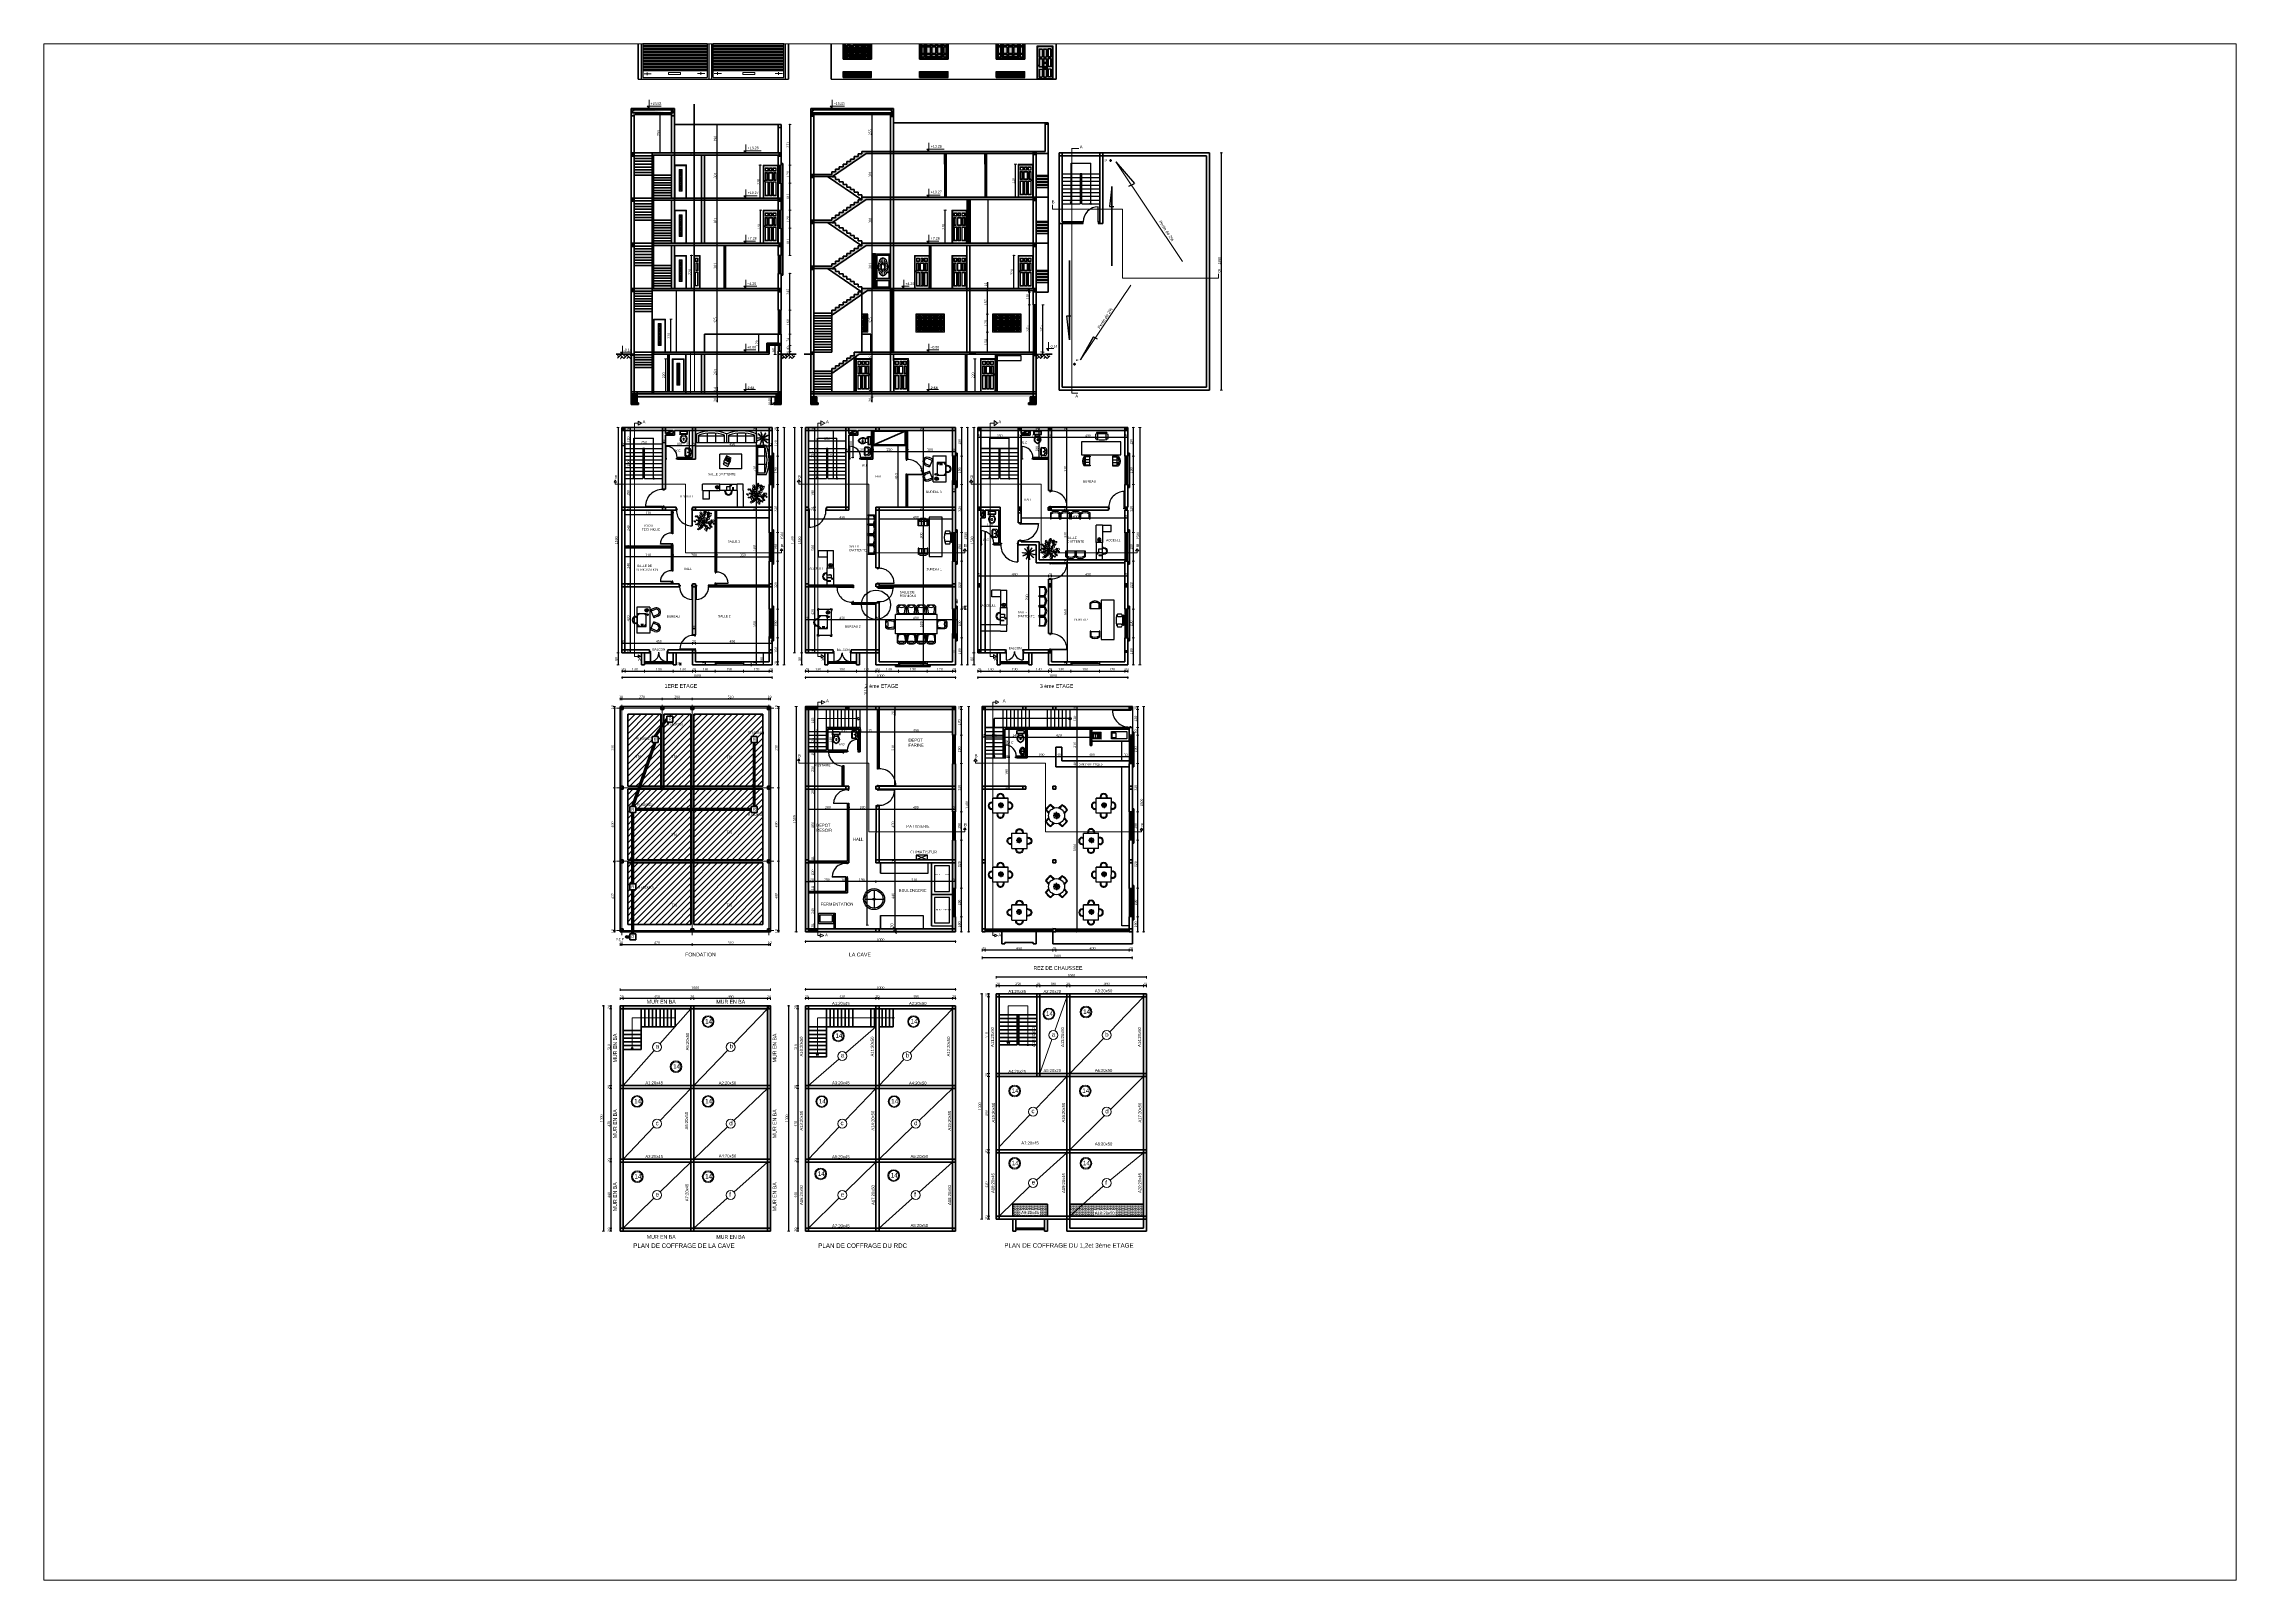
# Paper-space layout 'Présentation2' of a CAD drawing. Header units: millimetres. Extents: x 29 to 262, y 20 to 183.
# The model-space entities are those that its viewports show. They can reach past a viewport. Long polylines and large blocks are cut down to what shows.
import ezdxf

# ---------------------------------------------------------------- set-up
doc = ezdxf.new("R2010")
doc.units = ezdxf.units.MM
for name, pattern in [('ACAD_ISO02W100', [15, 12, -3]), ('ACAD_ISO04W100', [30, 24, -3, 0, -3]), ('AXES', [50.8, 31.75, -6.35, 6.35, -6.35])]:
    doc.linetypes.add(name, pattern=pattern)
for name, color, linetype, lineweight in [('.. menuiserie', 40, 'Continuous', 20), ('AXE', 4, 'ACAD_ISO04W100', 20), ('Calque1', 213, 'Continuous', 60), ('Calque4', 84, 'Continuous', 30), ('Calque9', 40, 'Continuous', 30), ('Cotation', 242, 'Continuous', 20), ('Dalle', 11, 'Continuous', 20), ('ecriture', 122, 'Continuous', 40), ('ESC', 111, 'Continuous', 40), ('escalier', 2, 'Continuous', 40), ('fin', 73, 'Continuous', 20), ('HA', 8, 'Continuous', 20), ('LIGNE', 255, 'Continuous', 20), ('minuiserue', 3, 'Continuous', 30), ('MUR', 6, 'Continuous', 60), ('murs', 100, 'Continuous', 60), ('PORTE', 1, 'Continuous', 30)]:
    doc.layers.add(name, color=color, linetype=linetype, lineweight=lineweight)
for name, color, linetype in [('9-BUITEN', 7, 'Continuous'), ('Calque8', 161, 'Continuous'), ('F-1', 1, 'Continuous'), ('F-2', 2, 'Continuous'), ('f-3', 3, 'Continuous'), ('fur', 9, 'Continuous'), ('FURNI', 4, 'Continuous'), ('MENUISERIE', 30, 'Continuous')]:
    doc.layers.add(name, color=color, linetype=linetype)
doc.styles.add('cotation', font='times.ttf', dxfattribs={"height": 17})
doc.styles.add('Technic', font='ARIALN.TTF', dxfattribs={"height": 17})
doc.dimstyles.new('ech-100', dxfattribs={"dimtxt": 17, "dimasz": 0.02, "dimexe": 1.25, "dimexo": 0.625, "dimgap": 4, "dimtad": 1, "dimdec": 0, "dimtxsty": 'cotation', "dimblk": 'cotation', "dimcen": 2, "dimse1": 1, "dimse2": 1, "dimadec": 0, "dimazin": 0, "dimtfac": 1, "dimtdec": 0, "dimtix": 1, "dimtmove": 0, "dimatfit": 3, "dimldrblk": 'cotation', "dimfxl": 1.25, "dimtolj": 1, "dimarcsym": 0})
doc.dimstyles.new('ISO-25', dxfattribs={"dimtxt": 20, "dimasz": 20, "dimexe": 5, "dimexo": 5, "dimgap": 10, "dimtad": 1, "dimtxsty": 'Standard', "dimblk": 'OBLIQUE', "dimcen": 2.5, "dimadec": 0, "dimazin": 0, "dimtfac": 1, "dimtmove": 0, "dimatfit": 3, "dimldrblk": 'OBLIQUE', "dimfxl": 1, "dimarcsym": 0})
pattern_1 = [(45, (-1093.27, -560.8995), (-1.122532, 1.122532), [])]
pattern_2 = [(45, (-583.27, -560.8995), (-1.122532, 1.122532), [])]
pattern_3 = [(45, (-73.27, -560.8995), (-1.122532, 1.122532), [])]
pattern_4 = [(50, (535.7503, 12196.9046), (3.6436934, -0.3187817), [0.381, -4.191]), (355, (535.7503, 12196.9046), (-0.7048565, 3.8211329), [0.3048, -3.3528]), (100.451, (536.054, 12196.878), (2.93885, 3.5023338), [0.3238, -3.5618]), (46.1842, (535.7503, 12197.9206), (5.4215808, -0.8408466), [0.5715, -6.2865]), (96.6356, (536.202, 12197.8505), (4.7480847, 4.948511), [0.4857, -5.3427]), (351.184, (535.7503, 12197.9206), (4.748092, 4.9485024), [0.4572, -5.0292]), (21, (536.2583, 12197.6666), (3.0322976, -2.0453104), [0.381, -4.191]), (326, (536.2583, 12197.6666), (1.2360406, 3.6837593), [0.3048, -3.3528]), (71.4514, (536.511, 12197.496), (4.2683298, 1.6384572), [0.3238, -3.5618]), (37.5, (535.7503, 12196.9046), (0.06177207, 1.69110078), [0, -3.31216, 0, -3.4036, 0, -3.3655]), (7.5, (535.7503, 12196.9046), (1.33639325, 2.0036115), [0, -1.94056, 0, -3.23596, 0, -1.2827]), (327.5, (534.6175, 12196.9046), (2.7118119, -0.11457488), [0, -1.27, 0, -3.9624, 0, -5.2578]), (317.5, (534.1095, 12196.9046), (2.9625836, 0.5085298), [0, -1.651, 0, -2.63144, 0, -3.7338])]
pattern_5 = [(0, (2504.263, 2010.81), (3.96875, 7.9375), [0, -7.9375])]

# ---------------------------------------------------------------- blocks, each defined once
blk = doc.blocks.new('cotation')
at = {"layer": 'Cotation'}
h = blk.add_hatch(color=256, dxfattribs=at)
h.paths.add_polyline_path([(57.15, 0), (62.15, 0, 0.414213562), (0, 62.15), (0, 57.15, -0.414213562)])
h.paths.add_polyline_path([(0, -57.15), (0, -62.15, 0.414213562), (62.15, 0), (57.15, 0, -0.414213562)])
h.paths.add_polyline_path([(0, -62.15), (0, -57.15, -0.414213562), (-57.15, 0), (-62.15, 0, 0.414213562)])
h.paths.add_polyline_path([(0, 57.15), (0, 62.15, 0.414213562), (-62.15, 0), (-57.15, 0, -0.414213562)])
for p, q in [((-152.4, 0), (152.4, 0)), ((0, 406.4), (0, -406.4))]:
    blk.add_line(p, q, dxfattribs=at)
for radius, start, end in [(62.15, 0, 180), (62.15, 180, 0), (57.15, 0, 180), (57.15, 180, 0)]:
    blk.add_arc((0, 0), radius, start, end, dxfattribs=at)
blk = doc.blocks.new('*D14')
at = {"layer": 'Defpoints', "color": 0}
for p in [(-1754, 1455), (-1754, 1435), (-1716, 1435)]:
    blk.add_point(p, dxfattribs=at)
at = {"layer": 'HA', "color": 0, "lineweight": -2}
blk.add_line((-1716, 1455), (-1716, 1435), dxfattribs=at)
at = {"layer": 'HA', "color": 0, "lineweight": -2, "xscale": 0.02, "yscale": 0.02, "zscale": 0.02}
for p, rotation in [((-1716, 1455), 90), ((-1716, 1435), 270)]:
    blk.add_blockref('cotation', p, dxfattribs=dict(at, rotation=rotation))
at = {"layer": 'HA', "color": 0, "insert": (-1729, 1445), "char_height": 17, "attachment_point": 5, "rotation": 90, "style": 'cotation'}
blk.add_mtext('\\A1;20', dxfattribs=at)
blk = doc.blocks.new('*D15')
at = {"layer": 'Defpoints', "color": 0}
for p in [(-1754, 1435), (-1754, 1265), (-1716, 1265)]:
    blk.add_point(p, dxfattribs=at)
at = {"layer": 'HA', "color": 0, "lineweight": -2}
blk.add_line((-1716, 1435), (-1716, 1265), dxfattribs=at)
at = {"layer": 'HA', "color": 0, "lineweight": -2, "xscale": 0.02, "yscale": 0.02, "zscale": 0.02}
for p, rotation in [((-1716, 1435), 90), ((-1716, 1265), 270)]:
    blk.add_blockref('cotation', p, dxfattribs=dict(at, rotation=rotation))
at = {"layer": 'HA', "color": 0, "insert": (-1729, 1350), "char_height": 17, "attachment_point": 5, "rotation": 90, "style": 'cotation'}
blk.add_mtext('\\A1;170', dxfattribs=at)
blk = doc.blocks.new('*D16')
at = {"layer": 'Defpoints', "color": 0}
for p in [(-1754, 1265), (-1754, 1075), (-1716, 1075)]:
    blk.add_point(p, dxfattribs=at)
at = {"layer": 'HA', "color": 0, "lineweight": -2}
blk.add_line((-1716, 1265), (-1716, 1075), dxfattribs=at)
at = {"layer": 'HA', "color": 0, "lineweight": -2, "xscale": 0.02, "yscale": 0.02, "zscale": 0.02}
for p, rotation in [((-1716, 1265), 90), ((-1716, 1075), 270)]:
    blk.add_blockref('cotation', p, dxfattribs=dict(at, rotation=rotation))
at = {"layer": 'HA', "color": 0, "insert": (-1729, 1170), "char_height": 17, "attachment_point": 5, "rotation": 90, "style": 'cotation'}
blk.add_mtext('\\A1;190', dxfattribs=at)
blk = doc.blocks.new('*D17')
at = {"layer": 'Defpoints', "color": 0}
for p in [(-1754, 1075), (-1754, 755), (-1716, 755)]:
    blk.add_point(p, dxfattribs=at)
at = {"layer": 'HA', "color": 0, "lineweight": -2}
blk.add_line((-1716, 1075), (-1716, 755), dxfattribs=at)
at = {"layer": 'HA', "color": 0, "lineweight": -2, "xscale": 0.02, "yscale": 0.02, "zscale": 0.02}
for p, rotation in [((-1716, 1075), 90), ((-1716, 755), 270)]:
    blk.add_blockref('cotation', p, dxfattribs=dict(at, rotation=rotation))
at = {"layer": 'HA', "color": 0, "insert": (-1729, 915), "char_height": 17, "attachment_point": 5, "rotation": 90, "style": 'cotation'}
blk.add_mtext('\\A1;320', dxfattribs=at)
blk = doc.blocks.new('*D18')
at = {"layer": 'Defpoints', "color": 0}
for p in [(-1754, 755), (-1754, 565), (-1716, 565)]:
    blk.add_point(p, dxfattribs=at)
at = {"layer": 'HA', "color": 0, "lineweight": -2}
blk.add_line((-1716, 755), (-1716, 565), dxfattribs=at)
at = {"layer": 'HA', "color": 0, "lineweight": -2, "xscale": 0.02, "yscale": 0.02, "zscale": 0.02}
for p, rotation in [((-1716, 755), 90), ((-1716, 565), 270)]:
    blk.add_blockref('cotation', p, dxfattribs=dict(at, rotation=rotation))
at = {"layer": 'HA', "color": 0, "insert": (-1729, 660), "char_height": 17, "attachment_point": 5, "rotation": 90, "style": 'cotation'}
blk.add_mtext('\\A1;190', dxfattribs=at)
blk = doc.blocks.new('*D19')
at = {"layer": 'Defpoints', "color": 0}
for p in [(-1754, 565), (-1754, 245), (-1716, 245)]:
    blk.add_point(p, dxfattribs=at)
at = {"layer": 'HA', "color": 0, "lineweight": -2}
blk.add_line((-1716, 565), (-1716, 245), dxfattribs=at)
at = {"layer": 'HA', "color": 0, "lineweight": -2, "xscale": 0.02, "yscale": 0.02, "zscale": 0.02}
for p, rotation in [((-1716, 565), 90), ((-1716, 245), 270)]:
    blk.add_blockref('cotation', p, dxfattribs=dict(at, rotation=rotation))
at = {"layer": 'HA', "color": 0, "insert": (-1729, 405), "char_height": 17, "attachment_point": 5, "rotation": 90, "style": 'cotation'}
blk.add_mtext('\\A1;320', dxfattribs=at)
blk = doc.blocks.new('*D20')
at = {"layer": 'Defpoints', "color": 0}
for p in [(-1754, 245), (-1754, 55), (-1716, 55)]:
    blk.add_point(p, dxfattribs=at)
at = {"layer": 'HA', "color": 0, "lineweight": -2}
blk.add_line((-1716, 245), (-1716, 55), dxfattribs=at)
at = {"layer": 'HA', "color": 0, "lineweight": -2, "xscale": 0.02, "yscale": 0.02, "zscale": 0.02}
for p, rotation in [((-1716, 245), 90), ((-1716, 55), 270)]:
    blk.add_blockref('cotation', p, dxfattribs=dict(at, rotation=rotation))
at = {"layer": 'HA', "color": 0, "insert": (-1729, 150), "char_height": 17, "attachment_point": 5, "rotation": 90, "style": 'cotation'}
blk.add_mtext('\\A1;190', dxfattribs=at)
blk = doc.blocks.new('*D21')
at = {"layer": 'Defpoints', "color": 0}
for p in [(-1754, 55), (-1754, -45), (-1716, -45)]:
    blk.add_point(p, dxfattribs=at)
at = {"layer": 'HA', "color": 0, "lineweight": -2}
blk.add_line((-1716, 55), (-1716, -45), dxfattribs=at)
at = {"layer": 'HA', "color": 0, "lineweight": -2, "xscale": 0.02, "yscale": 0.02, "zscale": 0.02}
for p, rotation in [((-1716, 55), 90), ((-1716, -45), 270)]:
    blk.add_blockref('cotation', p, dxfattribs=dict(at, rotation=rotation))
at = {"layer": 'HA', "color": 0, "insert": (-1729, 5), "char_height": 17, "attachment_point": 5, "rotation": 90, "style": 'cotation'}
blk.add_mtext('\\A1;100', dxfattribs=at)
blk = doc.blocks.new('*D22')
at = {"layer": 'Defpoints', "color": 0}
for p in [(-1754, 1455), (-1754, -45), (-1667, -45)]:
    blk.add_point(p, dxfattribs=at)
at = {"layer": 'HA', "color": 0, "lineweight": -2}
blk.add_line((-1667, 1455), (-1667, -45), dxfattribs=at)
at = {"layer": 'HA', "color": 0, "lineweight": -2, "xscale": 0.02, "yscale": 0.02, "zscale": 0.02}
for p, rotation in [((-1667, 1455), 90), ((-1667, -45), 270)]:
    blk.add_blockref('cotation', p, dxfattribs=dict(at, rotation=rotation))
at = {"layer": 'HA', "color": 0, "insert": (-1679, 801), "char_height": 17, "attachment_point": 5, "rotation": 90, "style": 'cotation'}
blk.add_mtext('\\A1;1500', dxfattribs=at)
blk = doc.blocks.new('*D23')
at = {"layer": 'Defpoints', "color": 0}
for p in [(-1774, 330), (-1754, 330), (-1774, 290)]:
    blk.add_point(p, dxfattribs=at)
at = {"layer": 'HA', "color": 0, "lineweight": -2}
for p, q in [((-1774, 290), (-1774, 290)), ((-1754, 290), (-1774, 290)), ((-1754, 290), (-1754, 290))]:
    blk.add_line(p, q, dxfattribs=at)
at = {"layer": 'HA', "color": 0, "lineweight": -2, "xscale": 0.02, "yscale": 0.02, "zscale": 0.02}
blk.add_blockref('cotation', (-1774, 290), dxfattribs=at)
at = {"layer": 'HA', "color": 0, "lineweight": -2, "xscale": 0.02, "yscale": 0.02, "zscale": 0.02, "rotation": 180}
blk.add_blockref('cotation', (-1754, 290), dxfattribs=at)
at = {"layer": 'HA', "color": 0, "insert": (-1764, 303), "char_height": 17, "attachment_point": 5, "style": 'cotation'}
blk.add_mtext('\\A1;20', dxfattribs=at)
blk = doc.blocks.new('*D24')
at = {"layer": 'Defpoints', "color": 0}
for p in [(-2284, 415), (-1774, 330), (-2284, 290)]:
    blk.add_point(p, dxfattribs=at)
at = {"layer": 'HA', "color": 0, "lineweight": -2}
blk.add_line((-1774, 290), (-2284, 290), dxfattribs=at)
at = {"layer": 'HA', "color": 0, "lineweight": -2, "xscale": 0.02, "yscale": 0.02, "zscale": 0.02, "rotation": 180}
blk.add_blockref('cotation', (-2284, 290), dxfattribs=at)
at = {"layer": 'HA', "color": 0, "lineweight": -2, "xscale": 0.02, "yscale": 0.02, "zscale": 0.02}
blk.add_blockref('cotation', (-1774, 290), dxfattribs=at)
at = {"layer": 'HA', "color": 0, "insert": (-2029, 303), "char_height": 17, "attachment_point": 5, "style": 'cotation'}
blk.add_mtext('\\A1;510', dxfattribs=at)
blk = doc.blocks.new('*D25')
at = {"layer": 'Defpoints', "color": 0}
for p in [(-2474, 315), (-2284, 415), (-2474, 290)]:
    blk.add_point(p, dxfattribs=at)
at = {"layer": 'HA', "color": 0, "lineweight": -2}
blk.add_line((-2284, 290), (-2474, 290), dxfattribs=at)
at = {"layer": 'HA', "color": 0, "lineweight": -2, "xscale": 0.02, "yscale": 0.02, "zscale": 0.02, "rotation": 180}
blk.add_blockref('cotation', (-2474, 290), dxfattribs=at)
at = {"layer": 'HA', "color": 0, "lineweight": -2, "xscale": 0.02, "yscale": 0.02, "zscale": 0.02}
blk.add_blockref('cotation', (-2284, 290), dxfattribs=at)
at = {"layer": 'HA', "color": 0, "insert": (-2379, 303), "char_height": 17, "attachment_point": 5, "style": 'cotation'}
blk.add_mtext('\\A1;190', dxfattribs=at)
blk = doc.blocks.new('*D26')
at = {"layer": 'Defpoints', "color": 0}
for p in [(-2484, 309), (-2474, 315), (-2484, 290)]:
    blk.add_point(p, dxfattribs=at)
at = {"layer": 'HA', "color": 0, "lineweight": -2}
for p, q in [((-2484, 290), (-2518, 290)), ((-2474, 290), (-2484, 290))]:
    blk.add_line(p, q, dxfattribs=at)
at = {"layer": 'HA', "color": 0, "lineweight": -2, "xscale": 0.02, "yscale": 0.02, "zscale": 0.02, "rotation": 180}
blk.add_blockref('cotation', (-2484, 290), dxfattribs=at)
at = {"layer": 'HA', "color": 0, "lineweight": -2, "xscale": 0.02, "yscale": 0.02, "zscale": 0.02}
blk.add_blockref('cotation', (-2474, 290), dxfattribs=at)
at = {"layer": 'HA', "color": 0, "insert": (-2504, 303), "char_height": 17, "attachment_point": 5, "style": 'cotation'}
blk.add_mtext('\\A1;10', dxfattribs=at)
blk = doc.blocks.new('*D27')
at = {"layer": 'Defpoints', "color": 0}
for p in [(-2484, 309), (-2734, 290), (-2734, 290)]:
    blk.add_point(p, dxfattribs=at)
at = {"layer": 'HA', "color": 0, "lineweight": -2}
blk.add_line((-2484, 290), (-2734, 290), dxfattribs=at)
at = {"layer": 'HA', "color": 0, "lineweight": -2, "xscale": 0.02, "yscale": 0.02, "zscale": 0.02, "rotation": 180}
blk.add_blockref('cotation', (-2734, 290), dxfattribs=at)
at = {"layer": 'HA', "color": 0, "lineweight": -2, "xscale": 0.02, "yscale": 0.02, "zscale": 0.02}
blk.add_blockref('cotation', (-2484, 290), dxfattribs=at)
at = {"layer": 'HA', "color": 0, "insert": (-2609, 303), "char_height": 17, "attachment_point": 5, "style": 'cotation'}
blk.add_mtext('\\A1;250', dxfattribs=at)
blk = doc.blocks.new('*D28')
at = {"layer": 'Defpoints', "color": 0}
for p in [(-2754, 290), (-2754, 290), (-2734, 290)]:
    blk.add_point(p, dxfattribs=at)
at = {"layer": 'HA', "color": 0, "lineweight": -2}
for p, q in [((-2754, 290), (-2734, 290)), ((-2734, 290), (-2696, 290))]:
    blk.add_line(p, q, dxfattribs=at)
at = {"layer": 'HA', "color": 0, "lineweight": -2, "xscale": 0.02, "yscale": 0.02, "zscale": 0.02, "rotation": 180}
blk.add_blockref('cotation', (-2754, 290), dxfattribs=at)
at = {"layer": 'HA', "color": 0, "lineweight": -2, "xscale": 0.02, "yscale": 0.02, "zscale": 0.02}
blk.add_blockref('cotation', (-2734, 290), dxfattribs=at)
at = {"layer": 'HA', "color": 0, "insert": (-2712, 303), "char_height": 17, "attachment_point": 5, "style": 'cotation'}
blk.add_mtext('\\A1;20', dxfattribs=at)
blk = doc.blocks.new('*D29')
at = {"layer": 'Defpoints', "color": 0}
for p in [(-2696, 1435), (-2693, 1290), (-2693, 1290)]:
    blk.add_point(p, dxfattribs=at)
at = {"layer": 'HA', "color": 0, "lineweight": -2}
blk.add_line((-2693, 1435), (-2693, 1290), dxfattribs=at)
at = {"layer": 'HA', "color": 0, "lineweight": -2, "xscale": 0.02, "yscale": 0.02, "zscale": 0.02}
for p, rotation in [((-2693, 1435), 90), ((-2693, 1290), 270)]:
    blk.add_blockref('cotation', p, dxfattribs=dict(at, rotation=rotation))
at = {"layer": 'HA', "color": 0, "insert": (-2706, 1362), "char_height": 17, "attachment_point": 5, "rotation": 90, "style": 'cotation'}
blk.add_mtext('\\A1;145', dxfattribs=at)
blk = doc.blocks.new('*D30')
at = {"layer": 'Defpoints', "color": 0}
for p in [(-2693, 1290), (-2693, 1165), (-2693, 1165)]:
    blk.add_point(p, dxfattribs=at)
at = {"layer": 'HA', "color": 0, "lineweight": -2}
blk.add_line((-2693, 1290), (-2693, 1165), dxfattribs=at)
at = {"layer": 'HA', "color": 0, "lineweight": -2, "xscale": 0.02, "yscale": 0.02, "zscale": 0.02}
for p, rotation in [((-2693, 1290), 90), ((-2693, 1165), 270)]:
    blk.add_blockref('cotation', p, dxfattribs=dict(at, rotation=rotation))
at = {"layer": 'HA', "color": 0, "insert": (-2706, 1227), "char_height": 17, "attachment_point": 5, "rotation": 90, "style": 'cotation'}
blk.add_mtext('\\A1;125', dxfattribs=at)
blk = doc.blocks.new('*D31')
at = {"layer": 'Defpoints', "color": 0}
for p in [(-2693, 1165), (-2693, 1155), (-2693, 1155)]:
    blk.add_point(p, dxfattribs=at)
at = {"layer": 'HA', "color": 0, "lineweight": -2}
for p, q in [((-2693, 1165), (-2693, 1155)), ((-2693, 1155), (-2693, 1125))]:
    blk.add_line(p, q, dxfattribs=at)
at = {"layer": 'HA', "color": 0, "lineweight": -2, "xscale": 0.02, "yscale": 0.02, "zscale": 0.02}
for p, rotation in [((-2693, 1165), 90), ((-2693, 1155), 270)]:
    blk.add_blockref('cotation', p, dxfattribs=dict(at, rotation=rotation))
at = {"layer": 'HA', "color": 0, "insert": (-2706, 1140), "char_height": 17, "attachment_point": 5, "rotation": 90, "style": 'cotation'}
blk.add_mtext('\\A1;10', dxfattribs=at)
blk = doc.blocks.new('*D32')
at = {"layer": 'Defpoints', "color": 0}
for p in [(-2693, 1155), (-2693, 925), (-2693, 925)]:
    blk.add_point(p, dxfattribs=at)
at = {"layer": 'HA', "color": 0, "lineweight": -2}
blk.add_line((-2693, 1155), (-2693, 925), dxfattribs=at)
at = {"layer": 'HA', "color": 0, "lineweight": -2, "xscale": 0.02, "yscale": 0.02, "zscale": 0.02}
for p, rotation in [((-2693, 1155), 90), ((-2693, 925), 270)]:
    blk.add_blockref('cotation', p, dxfattribs=dict(at, rotation=rotation))
at = {"layer": 'HA', "color": 0, "insert": (-2706, 1040), "char_height": 17, "attachment_point": 5, "rotation": 90, "style": 'cotation'}
blk.add_mtext('\\A1;230', dxfattribs=at)
blk = doc.blocks.new('*D33')
at = {"layer": 'Defpoints', "color": 0}
for p in [(-2693, 925), (-2693, 905), (-2693, 905)]:
    blk.add_point(p, dxfattribs=at)
at = {"layer": 'HA', "color": 0, "lineweight": -2}
for p, q in [((-2693, 925), (-2693, 905)), ((-2693, 905), (-2693, 871))]:
    blk.add_line(p, q, dxfattribs=at)
at = {"layer": 'HA', "color": 0, "lineweight": -2, "xscale": 0.02, "yscale": 0.02, "zscale": 0.02}
for p, rotation in [((-2693, 925), 90), ((-2693, 905), 270)]:
    blk.add_blockref('cotation', p, dxfattribs=dict(at, rotation=rotation))
at = {"layer": 'HA', "color": 0, "insert": (-2706, 887), "char_height": 17, "attachment_point": 5, "rotation": 90, "style": 'cotation'}
blk.add_mtext('\\A1;20', dxfattribs=at)
blk = doc.blocks.new('*D34')
at = {"layer": 'Defpoints', "color": 0}
for p in [(-2693, 905), (-2693, 425), (-2693, 425)]:
    blk.add_point(p, dxfattribs=at)
at = {"layer": 'HA', "color": 0, "lineweight": -2}
blk.add_line((-2693, 905), (-2693, 425), dxfattribs=at)
at = {"layer": 'HA', "color": 0, "lineweight": -2, "xscale": 0.02, "yscale": 0.02, "zscale": 0.02}
for p, rotation in [((-2693, 905), 90), ((-2693, 425), 270)]:
    blk.add_blockref('cotation', p, dxfattribs=dict(at, rotation=rotation))
at = {"layer": 'HA', "color": 0, "insert": (-2706, 665), "char_height": 17, "attachment_point": 5, "rotation": 90, "style": 'cotation'}
blk.add_mtext('\\A1;480', dxfattribs=at)
blk = doc.blocks.new('*D35')
at = {"layer": 'Defpoints', "color": 0}
for p in [(-2693, 425), (-2693, 415), (-2693, 415)]:
    blk.add_point(p, dxfattribs=at)
at = {"layer": 'HA', "color": 0, "lineweight": -2}
for p, q in [((-2693, 425), (-2693, 456)), ((-2693, 415), (-2693, 425))]:
    blk.add_line(p, q, dxfattribs=at)
at = {"layer": 'HA', "color": 0, "lineweight": -2, "xscale": 0.02, "yscale": 0.02, "zscale": 0.02}
for p, rotation in [((-2693, 425), 90), ((-2693, 415), 270)]:
    blk.add_blockref('cotation', p, dxfattribs=dict(at, rotation=rotation))
at = {"layer": 'HA', "color": 0, "insert": (-2706, 441), "char_height": 17, "attachment_point": 5, "rotation": 90, "style": 'cotation'}
blk.add_mtext('\\A1;10', dxfattribs=at)
blk = doc.blocks.new('*D36')
at = {"layer": 'Defpoints', "color": 0}
for p in [(-2693, 415), (-2693, 225), (-2693, 225)]:
    blk.add_point(p, dxfattribs=at)
at = {"layer": 'HA', "color": 0, "lineweight": -2}
blk.add_line((-2693, 415), (-2693, 225), dxfattribs=at)
at = {"layer": 'HA', "color": 0, "lineweight": -2, "xscale": 0.02, "yscale": 0.02, "zscale": 0.02}
for p, rotation in [((-2693, 415), 90), ((-2693, 225), 270)]:
    blk.add_blockref('cotation', p, dxfattribs=dict(at, rotation=rotation))
at = {"layer": 'HA', "color": 0, "insert": (-2706, 350), "char_height": 17, "attachment_point": 5, "rotation": 90, "style": 'cotation'}
blk.add_mtext('\\A1;190', dxfattribs=at)
blk = doc.blocks.new('*D37')
at = {"layer": 'Defpoints', "color": 0}
for p in [(-2693, 225), (-2693, 215), (-2693, 215)]:
    blk.add_point(p, dxfattribs=at)
at = {"layer": 'HA', "color": 0, "lineweight": -2}
for p, q in [((-2693, 225), (-2693, 259)), ((-2693, 215), (-2693, 225))]:
    blk.add_line(p, q, dxfattribs=at)
at = {"layer": 'HA', "color": 0, "lineweight": -2, "xscale": 0.02, "yscale": 0.02, "zscale": 0.02}
for p, rotation in [((-2693, 225), 90), ((-2693, 215), 270)]:
    blk.add_blockref('cotation', p, dxfattribs=dict(at, rotation=rotation))
at = {"layer": 'HA', "color": 0, "insert": (-2706, 245), "char_height": 17, "attachment_point": 5, "rotation": 90, "style": 'cotation'}
blk.add_mtext('\\A1;10', dxfattribs=at)
blk = doc.blocks.new('*D38')
at = {"layer": 'Defpoints', "color": 0}
for p in [(-2693, -25), (-2693, -45), (-2693, -45)]:
    blk.add_point(p, dxfattribs=at)
at = {"layer": 'HA', "color": 0, "lineweight": -2}
for p, q in [((-2693, -25), (-2693, 12)), ((-2693, -45), (-2693, -25))]:
    blk.add_line(p, q, dxfattribs=at)
at = {"layer": 'HA', "color": 0, "lineweight": -2, "xscale": 0.02, "yscale": 0.02, "zscale": 0.02}
for p, rotation in [((-2693, -25), 90), ((-2693, -45), 270)]:
    blk.add_blockref('cotation', p, dxfattribs=dict(at, rotation=rotation))
at = {"layer": 'HA', "color": 0, "insert": (-2706, -4), "char_height": 17, "attachment_point": 5, "rotation": 90, "style": 'cotation'}
blk.add_mtext('\\A1;20', dxfattribs=at)
blk = doc.blocks.new('*D39')
at = {"layer": 'Defpoints', "color": 0}
for p in [(-2573, 1305), (-2573, 1165), (-2573, 1165)]:
    blk.add_point(p, dxfattribs=at)
at = {"layer": 'HA', "color": 0, "lineweight": -2}
blk.add_line((-2573, 1305), (-2573, 1165), dxfattribs=at)
at = {"layer": 'HA', "color": 0, "lineweight": -2, "xscale": 0.02, "yscale": 0.02, "zscale": 0.02}
for p, rotation in [((-2573, 1305), 90), ((-2573, 1165), 270)]:
    blk.add_blockref('cotation', p, dxfattribs=dict(at, rotation=rotation))
at = {"layer": 'HA', "color": 0, "insert": (-2586, 1235), "char_height": 17, "attachment_point": 5, "rotation": 90, "style": 'cotation'}
blk.add_mtext('\\A1;140', dxfattribs=at)
blk = doc.blocks.new('*D40')
at = {"layer": 'Defpoints', "color": 0}
for p in [(-2158, 415), (-2111, 435), (-2111, 415)]:
    blk.add_point(p, dxfattribs=at)
at = {"layer": 'HA', "color": 0, "lineweight": -2}
blk.add_line((-2158, 435), (-2158, 415), dxfattribs=at)
at = {"layer": 'HA', "color": 0, "lineweight": -2, "xscale": 0.02, "yscale": 0.02, "zscale": 0.02}
for p, rotation in [((-2158, 435), 90), ((-2158, 415), 270)]:
    blk.add_blockref('cotation', p, dxfattribs=dict(at, rotation=rotation))
at = {"layer": 'HA', "color": 0, "insert": (-2171, 425), "char_height": 17, "attachment_point": 5, "rotation": 90, "style": 'cotation'}
blk.add_mtext('\\A1;20', dxfattribs=at)
blk = doc.blocks.new('*D41')
at = {"layer": 'Defpoints', "color": 0}
for p in [(-2111, 415), (-2158, -25), (-2158, -25)]:
    blk.add_point(p, dxfattribs=at)
at = {"layer": 'HA', "color": 0, "lineweight": -2}
blk.add_line((-2158, 415), (-2158, -25), dxfattribs=at)
at = {"layer": 'HA', "color": 0, "lineweight": -2, "xscale": 0.02, "yscale": 0.02, "zscale": 0.02}
for p, rotation in [((-2158, 415), 90), ((-2158, -25), 270)]:
    blk.add_blockref('cotation', p, dxfattribs=dict(at, rotation=rotation))
at = {"layer": 'HA', "color": 0, "insert": (-2171, 195), "char_height": 17, "attachment_point": 5, "rotation": 90, "style": 'cotation'}
blk.add_mtext('\\A1;440', dxfattribs=at)
blk = doc.blocks.new('_Oblique')
at = {"color": 0, "linetype": 'ByBlock', "lineweight": -2}
blk.add_line((-0.5, -0.5), (0.5, 0.5), dxfattribs=at)
blk = doc.blocks.new('*D42')
at = {"layer": 'Defpoints', "color": 0}
for p in [(-2158, -25), (-2158, -45), (-2158, -45)]:
    blk.add_point(p, dxfattribs=at)
at = {"layer": 'HA', "color": 0, "lineweight": -2}
blk.add_line((-2158, -25), (-2158, -45), dxfattribs=at)
at = {"layer": 'HA', "color": 0, "lineweight": -2, "xscale": 20, "yscale": 20, "zscale": 20}
for p, rotation in [((-2158, -25), 90), ((-2158, -45), 270)]:
    blk.add_blockref('_Oblique', p, dxfattribs=dict(at, rotation=rotation))
at = {"layer": 'HA', "color": 0, "insert": (-2178, -4), "char_height": 20, "attachment_point": 5, "rotation": 90}
blk.add_mtext('20', dxfattribs=at)
blk = doc.blocks.new('*D43')
at = {"layer": 'Defpoints', "color": 0}
for p in [(-2158, 905), (-2157, 905), (-2111, 435)]:
    blk.add_point(p, dxfattribs=at)
at = {"layer": 'HA', "color": 0, "lineweight": -2}
blk.add_line((-2158, 435), (-2158, 905), dxfattribs=at)
at = {"layer": 'HA', "color": 0, "lineweight": -2, "xscale": 0.02, "yscale": 0.02, "zscale": 0.02}
for p, rotation in [((-2158, 905), 90), ((-2158, 435), 270)]:
    blk.add_blockref('cotation', p, dxfattribs=dict(at, rotation=rotation))
at = {"layer": 'HA', "color": 0, "insert": (-2171, 670), "char_height": 17, "attachment_point": 5, "rotation": 90, "style": 'cotation'}
blk.add_mtext('\\A1;470', dxfattribs=at)
blk = doc.blocks.new('*D44')
at = {"layer": 'Defpoints', "color": 0}
for p in [(-2160, 1435), (-2158, 1435), (-2157, 925)]:
    blk.add_point(p, dxfattribs=at)
at = {"layer": 'HA', "color": 0, "lineweight": -2}
blk.add_line((-2158, 925), (-2158, 1435), dxfattribs=at)
at = {"layer": 'HA', "color": 0, "lineweight": -2, "xscale": 0.02, "yscale": 0.02, "zscale": 0.02}
for p, rotation in [((-2158, 1435), 90), ((-2158, 925), 270)]:
    blk.add_blockref('cotation', p, dxfattribs=dict(at, rotation=rotation))
at = {"layer": 'HA', "color": 0, "insert": (-2171, 1180), "char_height": 17, "attachment_point": 5, "rotation": 90, "style": 'cotation'}
blk.add_mtext('\\A1;510', dxfattribs=at)
blk = doc.blocks.new('*D45')
at = {"layer": 'Defpoints', "color": 0}
for p in [(-2160, 1435), (-2158, 1455), (-2157, 1455)]:
    blk.add_point(p, dxfattribs=at)
at = {"layer": 'HA', "color": 0, "lineweight": -2}
for p, q in [((-2158, 1455), (-2158, 1435)), ((-2158, 1435), (-2158, 1396))]:
    blk.add_line(p, q, dxfattribs=at)
at = {"layer": 'HA', "color": 0, "lineweight": -2, "xscale": 0.02, "yscale": 0.02, "zscale": 0.02}
for p, rotation in [((-2158, 1455), 90), ((-2158, 1435), 270)]:
    blk.add_blockref('cotation', p, dxfattribs=dict(at, rotation=rotation))
at = {"layer": 'HA', "color": 0, "insert": (-2171, 1411), "char_height": 17, "attachment_point": 5, "rotation": 90, "style": 'cotation'}
blk.add_mtext('\\A1;20', dxfattribs=at)
blk = doc.blocks.new('Chaise de bureau')
at = {"linetype": 'Continuous'}
for p, q in [((-8.5, 0), (-8.5, -1)), ((-8.5, 0), (8.5, 0)), ((8.5, 0), (8.5, -1)), ((-10.5, -5), (-10.5, -14)), ((-8.5, -3), (-8.5, -4)), ((-8.5, -3), (8.5, -3)), ((-8.5, -15), (-8.5, -16)), ((-6.5, -14), (-6.5, -5)), ((-2, -3), (-2, -1.9355)), ((2, -1.9576), (2, -3)), ((6.5, -5), (6.5, -14)), ((8.5, -3), (8.5, -4)), ((8.5, -15), (8.5, -16)), ((10.5, -14), (10.5, -5))]:
    blk.add_line(p, q, dxfattribs=at)
for centre, radius, start, end in [((-8.5, -6.5), 2.5, 36.8699, 143.1301), ((-8.5, -12.5), 2.5, 216.8699, 323.1301), ((0, 34.625), 36.625, 256.5803, 283.4197), ((0, 19.625), 36.625, 256.5803, 283.4197), ((8.5, -6.5), 2.5, 36.8699, 143.1301), ((8.5, -12.5), 2.5, 216.8699, 323.1301)]:
    blk.add_arc(centre, radius, start, end, dxfattribs=at)
blk = doc.blocks.new('BURO')
blk.add_lwpolyline([(3851.6, 1652.5), (3917.2, 1652.5), (3917.2, 1681.2), (3851.6, 1681.2)], close=True)
blk.add_blockref('Chaise de bureau', (3885.3, 1702.7))
blk = doc.blocks.new('Canapé confort à dos rond - 7 pi')
at = {"linetype": 'Continuous'}
for p, q in [((-36.000027, -34), (-36.000027, -11.4696)), ((-36.000027, -32.4421), (35.99998, -32.4421)), ((-35.999844, -13.3819), (35.9998, -13.3819)), ((-12.00002, -32.4421), (-12.00003, -6.5971)), ((11.99997, -32.4421), (11.99998, -6.5971)), ((35.99998, -34), (35.99998, -11.4696))]:
    blk.add_line(p, q, dxfattribs=at)
for points in [[(-36.000027, -34), (-42.000027, -34), (-42.000027, -8)], [(41.99998, -8), (41.99998, -34), (35.99998, -34)]]:
    blk.add_lwpolyline(points, dxfattribs=at)
for centre, radius, start, end in [((0, -114.25), 114.25, 68.43141, 111.5686), ((-0.00001, -127.1968), 121.1968, 72.72033, 107.2797)]:
    blk.add_arc(centre, radius, start, end, dxfattribs=at)
blk = doc.blocks.new('*D48')
at = {"layer": 'Defpoints', "color": 0}
for p in [(-1774, 2887), (-1754, 2887), (-1754, 2887)]:
    blk.add_point(p, dxfattribs=at)
at = {"layer": 'HA', "color": 0, "lineweight": -2}
blk.add_line((-1774, 2887), (-1754, 2887), dxfattribs=at)
at = {"layer": 'HA', "color": 0, "lineweight": -2, "xscale": 0.02, "yscale": 0.02, "zscale": 0.02, "rotation": 180}
blk.add_blockref('cotation', (-1774, 2887), dxfattribs=at)
at = {"layer": 'HA', "color": 0, "lineweight": -2, "xscale": 0.02, "yscale": 0.02, "zscale": 0.02}
blk.add_blockref('cotation', (-1754, 2887), dxfattribs=at)
at = {"layer": 'HA', "color": 0, "insert": (-1764, 2900), "char_height": 17, "attachment_point": 5, "style": 'cotation'}
blk.add_mtext('\\A1;20', dxfattribs=at)
blk = doc.blocks.new('*D49')
at = {"layer": 'Defpoints', "color": 0}
for p in [(-2754, 1455), (-2815, -45), (-2754, -45)]:
    blk.add_point(p, dxfattribs=at)
at = {"layer": 'HA', "color": 0, "lineweight": -2}
blk.add_line((-2815, 1455), (-2815, -45), dxfattribs=at)
at = {"layer": 'HA', "color": 0, "lineweight": -2, "xscale": 0.02, "yscale": 0.02, "zscale": 0.02}
for p, rotation in [((-2815, 1455), 90), ((-2815, -45), 270)]:
    blk.add_blockref('cotation', p, dxfattribs=dict(at, rotation=rotation))
at = {"layer": 'HA', "color": 0, "insert": (-2827, 705), "char_height": 17, "attachment_point": 5, "rotation": 90, "style": 'cotation'}
blk.add_mtext('\\A1;1500', dxfattribs=at)
blk = doc.blocks.new('*D50')
at = {"layer": 'Defpoints', "color": 0}
for p in [(-2693, 215), (-2693, -25), (-2693, -25)]:
    blk.add_point(p, dxfattribs=at)
at = {"layer": 'HA', "color": 0, "lineweight": -2}
blk.add_line((-2693, 215), (-2693, -25), dxfattribs=at)
at = {"layer": 'HA', "color": 0, "lineweight": -2, "xscale": 0.02, "yscale": 0.02, "zscale": 0.02}
for p, rotation in [((-2693, 215), 90), ((-2693, -25), 270)]:
    blk.add_blockref('cotation', p, dxfattribs=dict(at, rotation=rotation))
at = {"layer": 'HA', "color": 0, "insert": (-2706, 95), "char_height": 17, "attachment_point": 5, "rotation": 90, "style": 'cotation'}
blk.add_mtext('\\A1;240', dxfattribs=at)
blk = doc.blocks.new('*D51')
at = {"layer": 'Defpoints', "color": 0}
for p in [(-577, 1455), (-577, 1435), (-542, 1435)]:
    blk.add_point(p, dxfattribs=at)
at = {"layer": 'HA', "color": 0, "lineweight": -2}
blk.add_line((-542, 1455), (-542, 1435), dxfattribs=at)
at = {"layer": 'HA', "color": 0, "lineweight": -2, "xscale": 0.02, "yscale": 0.02, "zscale": 0.02}
for p, rotation in [((-542, 1455), 90), ((-542, 1435), 270)]:
    blk.add_blockref('cotation', p, dxfattribs=dict(at, rotation=rotation))
at = {"layer": 'HA', "color": 0, "insert": (-555, 1445), "char_height": 17, "attachment_point": 5, "rotation": 90, "style": 'cotation'}
blk.add_mtext('\\A1;20', dxfattribs=at)
blk = doc.blocks.new('*D52')
at = {"layer": 'Defpoints', "color": 0}
for p in [(-577, 1435), (-577, 1315), (-542, 1315)]:
    blk.add_point(p, dxfattribs=at)
at = {"layer": 'HA', "color": 0, "lineweight": -2}
blk.add_line((-542, 1435), (-542, 1315), dxfattribs=at)
at = {"layer": 'HA', "color": 0, "lineweight": -2, "xscale": 0.02, "yscale": 0.02, "zscale": 0.02}
for p, rotation in [((-542, 1435), 90), ((-542, 1315), 270)]:
    blk.add_blockref('cotation', p, dxfattribs=dict(at, rotation=rotation))
at = {"layer": 'HA', "color": 0, "insert": (-555, 1375), "char_height": 17, "attachment_point": 5, "rotation": 90, "style": 'cotation'}
blk.add_mtext('\\A1;120', dxfattribs=at)
blk = doc.blocks.new('*D53')
at = {"layer": 'Defpoints', "color": 0}
for p in [(-577, 1315), (-577, 1265), (-542, 1265)]:
    blk.add_point(p, dxfattribs=at)
at = {"layer": 'HA', "color": 0, "lineweight": -2}
blk.add_line((-542, 1315), (-542, 1265), dxfattribs=at)
at = {"layer": 'HA', "color": 0, "lineweight": -2, "xscale": 0.02, "yscale": 0.02, "zscale": 0.02}
for p, rotation in [((-542, 1315), 90), ((-542, 1265), 270)]:
    blk.add_blockref('cotation', p, dxfattribs=dict(at, rotation=rotation))
at = {"layer": 'HA', "color": 0, "insert": (-555, 1290), "char_height": 17, "attachment_point": 5, "rotation": 90, "style": 'cotation'}
blk.add_mtext('\\A1;50', dxfattribs=at)
blk = doc.blocks.new('*D54')
at = {"layer": 'Defpoints', "color": 0}
for p in [(-577, 1265), (-577, 1075), (-542, 1075)]:
    blk.add_point(p, dxfattribs=at)
at = {"layer": 'HA', "color": 0, "lineweight": -2}
blk.add_line((-542, 1265), (-542, 1075), dxfattribs=at)
at = {"layer": 'HA', "color": 0, "lineweight": -2, "xscale": 0.02, "yscale": 0.02, "zscale": 0.02}
for p, rotation in [((-542, 1265), 90), ((-542, 1075), 270)]:
    blk.add_blockref('cotation', p, dxfattribs=dict(at, rotation=rotation))
at = {"layer": 'HA', "color": 0, "insert": (-555, 1170), "char_height": 17, "attachment_point": 5, "rotation": 90, "style": 'cotation'}
blk.add_mtext('\\A1;190', dxfattribs=at)
blk = doc.blocks.new('*D55')
at = {"layer": 'Defpoints', "color": 0}
for p in [(-577, 1075), (-577, 755), (-542, 755)]:
    blk.add_point(p, dxfattribs=at)
at = {"layer": 'HA', "color": 0, "lineweight": -2}
blk.add_line((-542, 1075), (-542, 755), dxfattribs=at)
at = {"layer": 'HA', "color": 0, "lineweight": -2, "xscale": 0.02, "yscale": 0.02, "zscale": 0.02}
for p, rotation in [((-542, 1075), 90), ((-542, 755), 270)]:
    blk.add_blockref('cotation', p, dxfattribs=dict(at, rotation=rotation))
at = {"layer": 'HA', "color": 0, "insert": (-555, 915), "char_height": 17, "attachment_point": 5, "rotation": 90, "style": 'cotation'}
blk.add_mtext('\\A1;320', dxfattribs=at)
blk = doc.blocks.new('*D56')
at = {"layer": 'Defpoints', "color": 0}
for p in [(-577, 755), (-577, 565), (-542, 565)]:
    blk.add_point(p, dxfattribs=at)
at = {"layer": 'HA', "color": 0, "lineweight": -2}
blk.add_line((-542, 755), (-542, 565), dxfattribs=at)
at = {"layer": 'HA', "color": 0, "lineweight": -2, "xscale": 0.02, "yscale": 0.02, "zscale": 0.02}
for p, rotation in [((-542, 755), 90), ((-542, 565), 270)]:
    blk.add_blockref('cotation', p, dxfattribs=dict(at, rotation=rotation))
at = {"layer": 'HA', "color": 0, "insert": (-555, 660), "char_height": 17, "attachment_point": 5, "rotation": 90, "style": 'cotation'}
blk.add_mtext('\\A1;190', dxfattribs=at)
blk = doc.blocks.new('*D57')
at = {"layer": 'Defpoints', "color": 0}
for p in [(-577, 565), (-577, 245), (-542, 245)]:
    blk.add_point(p, dxfattribs=at)
at = {"layer": 'HA', "color": 0, "lineweight": -2}
blk.add_line((-542, 565), (-542, 245), dxfattribs=at)
at = {"layer": 'HA', "color": 0, "lineweight": -2, "xscale": 0.02, "yscale": 0.02, "zscale": 0.02}
for p, rotation in [((-542, 565), 90), ((-542, 245), 270)]:
    blk.add_blockref('cotation', p, dxfattribs=dict(at, rotation=rotation))
at = {"layer": 'HA', "color": 0, "insert": (-555, 405), "char_height": 17, "attachment_point": 5, "rotation": 90, "style": 'cotation'}
blk.add_mtext('\\A1;320', dxfattribs=at)
blk = doc.blocks.new('*D58')
at = {"layer": 'Defpoints', "color": 0}
for p in [(-577, 245), (-577, 55), (-542, 55)]:
    blk.add_point(p, dxfattribs=at)
at = {"layer": 'HA', "color": 0, "lineweight": -2}
blk.add_line((-542, 245), (-542, 55), dxfattribs=at)
at = {"layer": 'HA', "color": 0, "lineweight": -2, "xscale": 0.02, "yscale": 0.02, "zscale": 0.02}
for p, rotation in [((-542, 245), 90), ((-542, 55), 270)]:
    blk.add_blockref('cotation', p, dxfattribs=dict(at, rotation=rotation))
at = {"layer": 'HA', "color": 0, "insert": (-555, 150), "char_height": 17, "attachment_point": 5, "rotation": 90, "style": 'cotation'}
blk.add_mtext('\\A1;190', dxfattribs=at)
blk = doc.blocks.new('*D59')
at = {"layer": 'Defpoints', "color": 0}
for p in [(-577, 55), (-577, -45), (-542, -45)]:
    blk.add_point(p, dxfattribs=at)
at = {"layer": 'HA', "color": 0, "lineweight": -2}
blk.add_line((-542, 55), (-542, -45), dxfattribs=at)
at = {"layer": 'HA', "color": 0, "lineweight": -2, "xscale": 0.02, "yscale": 0.02, "zscale": 0.02}
for p, rotation in [((-542, 55), 90), ((-542, -45), 270)]:
    blk.add_blockref('cotation', p, dxfattribs=dict(at, rotation=rotation))
at = {"layer": 'HA', "color": 0, "insert": (-555, 5), "char_height": 17, "attachment_point": 5, "rotation": 90, "style": 'cotation'}
blk.add_mtext('\\A1;100', dxfattribs=at)
blk = doc.blocks.new('*D60')
at = {"layer": 'Defpoints', "color": 0}
for p in [(-577, 1455), (-577, -45), (-502, -45)]:
    blk.add_point(p, dxfattribs=at)
at = {"layer": 'HA', "color": 0, "lineweight": -2}
blk.add_line((-502, 1455), (-502, -45), dxfattribs=at)
at = {"layer": 'HA', "color": 0, "lineweight": -2, "xscale": 0.02, "yscale": 0.02, "zscale": 0.02}
for p, rotation in [((-502, 1455), 90), ((-502, -45), 270)]:
    blk.add_blockref('cotation', p, dxfattribs=dict(at, rotation=rotation))
at = {"layer": 'HA', "color": 0, "insert": (-515, 816), "char_height": 17, "attachment_point": 5, "rotation": 90, "style": 'cotation'}
blk.add_mtext('\\A1;1500', dxfattribs=at)
blk = doc.blocks.new('*D61')
at = {"layer": 'Defpoints', "color": 0}
for p in [(-597, -45), (-577, -45), (-597, -167)]:
    blk.add_point(p, dxfattribs=at)
at = {"layer": 'HA', "color": 0, "lineweight": -2}
for p, q in [((-597, -167), (-597, -167)), ((-577, -167), (-597, -167)), ((-577, -167), (-577, -167))]:
    blk.add_line(p, q, dxfattribs=at)
at = {"layer": 'HA', "color": 0, "lineweight": -2, "xscale": 0.02, "yscale": 0.02, "zscale": 0.02}
blk.add_blockref('cotation', (-597, -167), dxfattribs=at)
at = {"layer": 'HA', "color": 0, "lineweight": -2, "xscale": 0.02, "yscale": 0.02, "zscale": 0.02, "rotation": 180}
blk.add_blockref('cotation', (-577, -167), dxfattribs=at)
at = {"layer": 'HA', "color": 0, "insert": (-587, -154), "char_height": 17, "attachment_point": 5, "style": 'cotation'}
blk.add_mtext('\\A1;20', dxfattribs=at)
blk = doc.blocks.new('*D62')
at = {"layer": 'Defpoints', "color": 0}
for p in [(-1087, -45), (-597, -45), (-1087, -167)]:
    blk.add_point(p, dxfattribs=at)
at = {"layer": 'HA', "color": 0, "lineweight": -2}
blk.add_line((-597, -167), (-1087, -167), dxfattribs=at)
at = {"layer": 'HA', "color": 0, "lineweight": -2, "xscale": 0.02, "yscale": 0.02, "zscale": 0.02, "rotation": 180}
blk.add_blockref('cotation', (-1087, -167), dxfattribs=at)
at = {"layer": 'HA', "color": 0, "lineweight": -2, "xscale": 0.02, "yscale": 0.02, "zscale": 0.02}
blk.add_blockref('cotation', (-597, -167), dxfattribs=at)
at = {"layer": 'HA', "color": 0, "insert": (-842, -154), "char_height": 17, "attachment_point": 5, "style": 'cotation'}
blk.add_mtext('\\A1;490', dxfattribs=at)
blk = doc.blocks.new('*D63')
at = {"layer": 'Defpoints', "color": 0}
for p in [(-1107, -45), (-1087, -45), (-1107, -167)]:
    blk.add_point(p, dxfattribs=at)
at = {"layer": 'HA', "color": 0, "lineweight": -2}
blk.add_line((-1087, -167), (-1107, -167), dxfattribs=at)
at = {"layer": 'HA', "color": 0, "lineweight": -2, "xscale": 0.02, "yscale": 0.02, "zscale": 0.02, "rotation": 180}
blk.add_blockref('cotation', (-1107, -167), dxfattribs=at)
at = {"layer": 'HA', "color": 0, "lineweight": -2, "xscale": 0.02, "yscale": 0.02, "zscale": 0.02}
blk.add_blockref('cotation', (-1087, -167), dxfattribs=at)
at = {"layer": 'HA', "color": 0, "insert": (-1097, -154), "char_height": 17, "attachment_point": 5, "style": 'cotation'}
blk.add_mtext('\\A1;20', dxfattribs=at)
blk = doc.blocks.new('*D64')
at = {"layer": 'Defpoints', "color": 0}
for p in [(-1557, -45), (-1107, -45), (-1557, -167)]:
    blk.add_point(p, dxfattribs=at)
at = {"layer": 'HA', "color": 0, "lineweight": -2}
blk.add_line((-1107, -167), (-1557, -167), dxfattribs=at)
at = {"layer": 'HA', "color": 0, "lineweight": -2, "xscale": 0.02, "yscale": 0.02, "zscale": 0.02, "rotation": 180}
blk.add_blockref('cotation', (-1557, -167), dxfattribs=at)
at = {"layer": 'HA', "color": 0, "lineweight": -2, "xscale": 0.02, "yscale": 0.02, "zscale": 0.02}
blk.add_blockref('cotation', (-1107, -167), dxfattribs=at)
at = {"layer": 'HA', "color": 0, "insert": (-1332, -154), "char_height": 17, "attachment_point": 5, "style": 'cotation'}
blk.add_mtext('\\A1;450', dxfattribs=at)
blk = doc.blocks.new('*D65')
at = {"layer": 'Defpoints', "color": 0}
for p in [(-1577, -45), (-1557, -45), (-1577, -167)]:
    blk.add_point(p, dxfattribs=at)
at = {"layer": 'HA', "color": 0, "lineweight": -2}
blk.add_line((-1557, -167), (-1577, -167), dxfattribs=at)
at = {"layer": 'HA', "color": 0, "lineweight": -2, "xscale": 0.02, "yscale": 0.02, "zscale": 0.02, "rotation": 180}
blk.add_blockref('cotation', (-1577, -167), dxfattribs=at)
at = {"layer": 'HA', "color": 0, "lineweight": -2, "xscale": 0.02, "yscale": 0.02, "zscale": 0.02}
blk.add_blockref('cotation', (-1557, -167), dxfattribs=at)
at = {"layer": 'HA', "color": 0, "insert": (-1567, -154), "char_height": 17, "attachment_point": 5, "style": 'cotation'}
blk.add_mtext('\\A1;20', dxfattribs=at)
blk = doc.blocks.new('*D66')
at = {"layer": 'Defpoints', "color": 0}
for p in [(-1577, -45), (-577, -45), (-1577, -218)]:
    blk.add_point(p, dxfattribs=at)
at = {"layer": 'HA', "color": 0, "lineweight": -2}
blk.add_line((-577, -218), (-1577, -218), dxfattribs=at)
at = {"layer": 'HA', "color": 0, "lineweight": -2, "xscale": 0.02, "yscale": 0.02, "zscale": 0.02, "rotation": 180}
blk.add_blockref('cotation', (-1577, -218), dxfattribs=at)
at = {"layer": 'HA', "color": 0, "lineweight": -2, "xscale": 0.02, "yscale": 0.02, "zscale": 0.02}
blk.add_blockref('cotation', (-577, -218), dxfattribs=at)
at = {"layer": 'HA', "color": 0, "insert": (-1077, -205), "char_height": 17, "attachment_point": 5, "style": 'cotation'}
blk.add_mtext('\\A1;1000', dxfattribs=at)
blk = doc.blocks.new('P100X220')
for p, q in [((0, 220), (100, 220)), ((0, 220), (0, 0)), ((0, 0), (0, 220)), ((5, 215), (95, 215)), ((5, 0), (5, 215)), ((95, 215), (95, 0)), ((100, 220), (100, 0)), ((100, 220), (100, 0)), ((0, 0), (100, 0))]:
    blk.add_line(p, q)
for points in [[(13, 202), (35, 202), (35, 180), (13, 180)], [(13, 171), (29, 171), (29, 118), (13, 118)], [(16, 198), (31, 198), (31, 184), (16, 184)], [(16, 167), (25, 167), (25, 122), (16, 122)], [(36, 171), (64, 171), (64, 118), (36, 118)], [(40, 167), (60, 167), (60, 122), (40, 122)], [(42, 202), (58, 202), (58, 180), (42, 180)], [(45, 198), (55, 198), (55, 184), (45, 184)], [(65, 202), (87, 202), (87, 180), (65, 180)], [(69, 198), (84, 198), (84, 184), (69, 184)], [(71, 171), (87, 171), (87, 118), (71, 118)], [(75, 167), (84, 167), (84, 122), (75, 122)], [(13, 109), (35, 109), (35, 16), (13, 16)], [(16, 105), (31, 105), (31, 20), (16, 20)], [(42, 109), (58, 109), (58, 16), (42, 16)], [(45, 105), (55, 105), (55, 20), (45, 20)], [(65, 109), (87, 109), (87, 16), (65, 16)], [(69, 105), (84, 105), (84, 20), (69, 20)]]:
    blk.add_lwpolyline(points, close=True)
blk.add_circle((10, 114), 3.64)
blk = doc.blocks.new('PORFA8~1')
for p, q in [((118, 37), (118, 257)), ((118, 257), (198, 257)), ((123, 37), (123, 252)), ((123, 252), (193, 252)), ((148, 227), (168, 227)), ((148, 82), (148, 227)), ((151, 225), (156, 225)), ((151, 220), (151, 225)), ((151, 220), (156, 220)), ((151, 217), (156, 217)), ((151, 212), (151, 217)), ((151, 212), (156, 212)), ((151, 210), (156, 210)), ((151, 205), (151, 210)), ((151, 205), (156, 205)), ((151, 202), (156, 202)), ((151, 197), (151, 202)), ((151, 197), (156, 197)), ((151, 195), (156, 195)), ((151, 190), (151, 195)), ((151, 190), (156, 190)), ((151, 187), (156, 187)), ((151, 182), (151, 187)), ((151, 182), (156, 182)), ((151, 179), (156, 179)), ((151, 174), (151, 179)), ((151, 174), (156, 174)), ((151, 172), (156, 172)), ((151, 167), (151, 172)), ((151, 167), (156, 167)), ((151, 164), (156, 164)), ((151, 159), (151, 164)), ((151, 159), (156, 159)), ((151, 157), (156, 157)), ((151, 152), (151, 157)), ((151, 152), (156, 152)), ((151, 149), (156, 149)), ((151, 144), (151, 149)), ((156, 220), (156, 225)), ((156, 212), (156, 217)), ((156, 205), (156, 210)), ((156, 197), (156, 202)), ((156, 190), (156, 195)), ((156, 182), (156, 187)), ((156, 174), (156, 179)), ((156, 167), (156, 172)), ((156, 159), (156, 164)), ((156, 152), (156, 157)), ((156, 144), (156, 149)), ((160, 225), (165, 225)), ((160, 220), (160, 225)), ((160, 220), (165, 220)), ((160, 217), (165, 217)), ((160, 212), (160, 217)), ((160, 212), (165, 212)), ((160, 210), (165, 210)), ((160, 205), (160, 210)), ((160, 205), (165, 205)), ((160, 202), (165, 202)), ((160, 197), (160, 202)), ((160, 197), (165, 197)), ((160, 195), (165, 195)), ((160, 190), (160, 195)), ((160, 190), (165, 190)), ((160, 187), (165, 187)), ((160, 182), (160, 187)), ((160, 182), (165, 182)), ((160, 179), (165, 179)), ((160, 174), (160, 179)), ((160, 174), (165, 174)), ((160, 172), (165, 172)), ((160, 167), (160, 172)), ((160, 167), (165, 167)), ((160, 164), (165, 164)), ((160, 159), (160, 164)), ((160, 159), (165, 159)), ((160, 157), (165, 157)), ((160, 152), (160, 157)), ((160, 152), (165, 152)), ((160, 149), (165, 149)), ((160, 144), (160, 149)), ((165, 220), (165, 225)), ((165, 212), (165, 217)), ((165, 205), (165, 210)), ((165, 197), (165, 202)), ((165, 190), (165, 195)), ((165, 182), (165, 187)), ((165, 174), (165, 179)), ((165, 167), (165, 172)), ((165, 159), (165, 164)), ((165, 152), (165, 157)), ((165, 144), (165, 149)), ((168, 82), (168, 227)), ((193, 37), (193, 252)), ((198, 37), (198, 257)), ((118, 37), (198, 37)), ((148, 82), (168, 82)), ((151, 144), (156, 144)), ((151, 141), (156, 141)), ((151, 136), (151, 141)), ((151, 136), (156, 136)), ((151, 134), (156, 134)), ((151, 129), (151, 134)), ((151, 129), (156, 129)), ((151, 126), (156, 126)), ((151, 121), (151, 126)), ((151, 121), (156, 121)), ((151, 119), (156, 119)), ((151, 114), (151, 119)), ((151, 114), (156, 114)), ((151, 111), (156, 111)), ((151, 106), (151, 111)), ((151, 106), (156, 106)), ((151, 103), (156, 103)), ((151, 98), (151, 103)), ((151, 98), (156, 98)), ((151, 91), (151, 96)), ((151, 96), (156, 96)), ((151, 91), (156, 91)), ((151, 88), (156, 88)), ((151, 83), (151, 88)), ((151, 83), (156, 83)), ((156, 136), (156, 141)), ((156, 129), (156, 134)), ((156, 121), (156, 126)), ((156, 114), (156, 119)), ((156, 106), (156, 111)), ((156, 98), (156, 103)), ((156, 91), (156, 96)), ((156, 83), (156, 88)), ((160, 144), (165, 144)), ((160, 141), (165, 141)), ((160, 136), (160, 141)), ((160, 136), (165, 136)), ((160, 134), (165, 134)), ((160, 129), (160, 134)), ((160, 129), (165, 129)), ((160, 126), (165, 126)), ((160, 121), (160, 126)), ((160, 121), (165, 121)), ((160, 119), (165, 119)), ((160, 114), (160, 119)), ((160, 114), (165, 114)), ((160, 111), (165, 111)), ((160, 106), (160, 111)), ((160, 106), (165, 106)), ((160, 103), (165, 103)), ((160, 98), (160, 103)), ((160, 98), (165, 98)), ((160, 91), (160, 96)), ((160, 96), (165, 96)), ((160, 91), (165, 91)), ((160, 88), (165, 88)), ((160, 83), (160, 88)), ((160, 83), (165, 83)), ((165, 136), (165, 141)), ((165, 129), (165, 134)), ((165, 121), (165, 126)), ((165, 114), (165, 119)), ((165, 106), (165, 111)), ((165, 98), (165, 103)), ((165, 91), (165, 96)), ((165, 83), (165, 88))]:
    blk.add_line(p, q)
blk = doc.blocks.new('*D76')
at = {"layer": 'Defpoints', "color": 0}
for p in [(-1606, 1812), (-1586, 1812), (-1586, 1691)]:
    blk.add_point(p, dxfattribs=at)
at = {"layer": 'HA', "color": 0, "lineweight": -2}
blk.add_line((-1606, 1691), (-1586, 1691), dxfattribs=at)
at = {"layer": 'HA', "color": 0, "lineweight": -2, "xscale": 0.02, "yscale": 0.02, "zscale": 0.02, "rotation": 180}
blk.add_blockref('cotation', (-1606, 1691), dxfattribs=at)
at = {"layer": 'HA', "color": 0, "lineweight": -2, "xscale": 0.02, "yscale": 0.02, "zscale": 0.02}
blk.add_blockref('cotation', (-1586, 1691), dxfattribs=at)
at = {"layer": 'HA', "color": 0, "insert": (-1596, 1704), "char_height": 17, "attachment_point": 5, "style": 'cotation'}
blk.add_mtext('\\A1;20', dxfattribs=at)
blk = doc.blocks.new('*D77')
at = {"layer": 'Defpoints', "color": 0}
for p in [(-1586, 1812), (-1456, 1812), (-1456, 1691)]:
    blk.add_point(p, dxfattribs=at)
at = {"layer": 'HA', "color": 0, "lineweight": -2}
blk.add_line((-1586, 1691), (-1456, 1691), dxfattribs=at)
at = {"layer": 'HA', "color": 0, "lineweight": -2, "xscale": 0.02, "yscale": 0.02, "zscale": 0.02, "rotation": 180}
blk.add_blockref('cotation', (-1586, 1691), dxfattribs=at)
at = {"layer": 'HA', "color": 0, "lineweight": -2, "xscale": 0.02, "yscale": 0.02, "zscale": 0.02}
blk.add_blockref('cotation', (-1456, 1691), dxfattribs=at)
at = {"layer": 'HA', "color": 0, "insert": (-1521, 1704), "char_height": 17, "attachment_point": 5, "style": 'cotation'}
blk.add_mtext('\\A1;130', dxfattribs=at)
blk = doc.blocks.new('*D78')
at = {"layer": 'Defpoints', "color": 0}
for p in [(-1456, 1812), (-1266, 1812), (-1266, 1691)]:
    blk.add_point(p, dxfattribs=at)
at = {"layer": 'HA', "color": 0, "lineweight": -2}
blk.add_line((-1456, 1691), (-1266, 1691), dxfattribs=at)
at = {"layer": 'HA', "color": 0, "lineweight": -2, "xscale": 0.02, "yscale": 0.02, "zscale": 0.02, "rotation": 180}
blk.add_blockref('cotation', (-1456, 1691), dxfattribs=at)
at = {"layer": 'HA', "color": 0, "lineweight": -2, "xscale": 0.02, "yscale": 0.02, "zscale": 0.02}
blk.add_blockref('cotation', (-1266, 1691), dxfattribs=at)
at = {"layer": 'HA', "color": 0, "insert": (-1361, 1704), "char_height": 17, "attachment_point": 5, "style": 'cotation'}
blk.add_mtext('\\A1;190', dxfattribs=at)
blk = doc.blocks.new('*D79')
at = {"layer": 'Defpoints', "color": 0}
for p in [(-1266, 1812), (-1136, 1733), (-1136, 1691)]:
    blk.add_point(p, dxfattribs=at)
at = {"layer": 'HA', "color": 0, "lineweight": -2}
blk.add_line((-1266, 1691), (-1136, 1691), dxfattribs=at)
at = {"layer": 'HA', "color": 0, "lineweight": -2, "xscale": 0.02, "yscale": 0.02, "zscale": 0.02, "rotation": 180}
blk.add_blockref('cotation', (-1266, 1691), dxfattribs=at)
at = {"layer": 'HA', "color": 0, "lineweight": -2, "xscale": 0.02, "yscale": 0.02, "zscale": 0.02}
blk.add_blockref('cotation', (-1136, 1691), dxfattribs=at)
at = {"layer": 'HA', "color": 0, "insert": (-1201, 1704), "char_height": 17, "attachment_point": 5, "style": 'cotation'}
blk.add_mtext('\\A1;130', dxfattribs=at)
blk = doc.blocks.new('*D80')
at = {"layer": 'Defpoints', "color": 0}
for p in [(-1136, 1813), (-1116, 1813), (-1116, 1691)]:
    blk.add_point(p, dxfattribs=at)
at = {"layer": 'HA', "color": 0, "lineweight": -2}
blk.add_line((-1136, 1691), (-1116, 1691), dxfattribs=at)
at = {"layer": 'HA', "color": 0, "lineweight": -2, "xscale": 0.02, "yscale": 0.02, "zscale": 0.02, "rotation": 180}
blk.add_blockref('cotation', (-1136, 1691), dxfattribs=at)
at = {"layer": 'HA', "color": 0, "lineweight": -2, "xscale": 0.02, "yscale": 0.02, "zscale": 0.02}
blk.add_blockref('cotation', (-1116, 1691), dxfattribs=at)
at = {"layer": 'HA', "color": 0, "insert": (-1126, 1704), "char_height": 17, "attachment_point": 5, "style": 'cotation'}
blk.add_mtext('\\A1;20', dxfattribs=at)
blk = doc.blocks.new('*D81')
at = {"layer": 'Defpoints', "color": 0}
for p in [(-1116, 1733), (-986, 1733), (-986, 1691)]:
    blk.add_point(p, dxfattribs=at)
at = {"layer": 'HA', "color": 0, "lineweight": -2}
blk.add_line((-1116, 1691), (-986, 1691), dxfattribs=at)
at = {"layer": 'HA', "color": 0, "lineweight": -2, "xscale": 0.02, "yscale": 0.02, "zscale": 0.02, "rotation": 180}
blk.add_blockref('cotation', (-1116, 1691), dxfattribs=at)
at = {"layer": 'HA', "color": 0, "lineweight": -2, "xscale": 0.02, "yscale": 0.02, "zscale": 0.02}
blk.add_blockref('cotation', (-986, 1691), dxfattribs=at)
at = {"layer": 'HA', "color": 0, "insert": (-1051, 1704), "char_height": 17, "attachment_point": 5, "style": 'cotation'}
blk.add_mtext('\\A1;130', dxfattribs=at)
blk = doc.blocks.new('*D82')
at = {"layer": 'Defpoints', "color": 0}
for p in [(-986, 1733), (-796, 1733), (-796, 1691)]:
    blk.add_point(p, dxfattribs=at)
at = {"layer": 'HA', "color": 0, "lineweight": -2}
blk.add_line((-986, 1691), (-796, 1691), dxfattribs=at)
at = {"layer": 'HA', "color": 0, "lineweight": -2, "xscale": 0.02, "yscale": 0.02, "zscale": 0.02, "rotation": 180}
blk.add_blockref('cotation', (-986, 1691), dxfattribs=at)
at = {"layer": 'HA', "color": 0, "lineweight": -2, "xscale": 0.02, "yscale": 0.02, "zscale": 0.02}
blk.add_blockref('cotation', (-796, 1691), dxfattribs=at)
at = {"layer": 'HA', "color": 0, "insert": (-891, 1704), "char_height": 17, "attachment_point": 5, "style": 'cotation'}
blk.add_mtext('\\A1;190', dxfattribs=at)
blk = doc.blocks.new('*D83')
at = {"layer": 'Defpoints', "color": 0}
for p in [(-796, 1733), (-626, 1733), (-626, 1691)]:
    blk.add_point(p, dxfattribs=at)
at = {"layer": 'HA', "color": 0, "lineweight": -2}
blk.add_line((-796, 1691), (-626, 1691), dxfattribs=at)
at = {"layer": 'HA', "color": 0, "lineweight": -2, "xscale": 0.02, "yscale": 0.02, "zscale": 0.02, "rotation": 180}
blk.add_blockref('cotation', (-796, 1691), dxfattribs=at)
at = {"layer": 'HA', "color": 0, "lineweight": -2, "xscale": 0.02, "yscale": 0.02, "zscale": 0.02}
blk.add_blockref('cotation', (-626, 1691), dxfattribs=at)
at = {"layer": 'HA', "color": 0, "insert": (-711, 1704), "char_height": 17, "attachment_point": 5, "style": 'cotation'}
blk.add_mtext('\\A1;170', dxfattribs=at)
blk = doc.blocks.new('*D84')
at = {"layer": 'Defpoints', "color": 0}
for p in [(-626, 1813), (-606, 1813), (-606, 1691)]:
    blk.add_point(p, dxfattribs=at)
at = {"layer": 'HA', "color": 0, "lineweight": -2}
blk.add_line((-626, 1691), (-606, 1691), dxfattribs=at)
at = {"layer": 'HA', "color": 0, "lineweight": -2, "xscale": 0.02, "yscale": 0.02, "zscale": 0.02, "rotation": 180}
blk.add_blockref('cotation', (-626, 1691), dxfattribs=at)
at = {"layer": 'HA', "color": 0, "lineweight": -2, "xscale": 0.02, "yscale": 0.02, "zscale": 0.02}
blk.add_blockref('cotation', (-606, 1691), dxfattribs=at)
at = {"layer": 'HA', "color": 0, "insert": (-616, 1704), "char_height": 17, "attachment_point": 5, "style": 'cotation'}
blk.add_mtext('\\A1;20', dxfattribs=at)
blk = doc.blocks.new('*D85')
at = {"layer": 'Defpoints', "color": 0}
for p in [(-1606, 1812), (-1606, 1648), (-606, 1733)]:
    blk.add_point(p, dxfattribs=at)
at = {"layer": 'HA', "color": 0, "lineweight": -2}
blk.add_line((-606, 1648), (-1606, 1648), dxfattribs=at)
at = {"layer": 'HA', "color": 0, "lineweight": -2, "xscale": 0.02, "yscale": 0.02, "zscale": 0.02, "rotation": 180}
blk.add_blockref('cotation', (-1606, 1648), dxfattribs=at)
at = {"layer": 'HA', "color": 0, "lineweight": -2, "xscale": 0.02, "yscale": 0.02, "zscale": 0.02}
blk.add_blockref('cotation', (-606, 1648), dxfattribs=at)
at = {"layer": 'HA', "color": 0, "insert": (-1106, 1661), "char_height": 17, "attachment_point": 5, "style": 'cotation'}
blk.add_mtext('\\A1;1000', dxfattribs=at)
blk = doc.blocks.new('*D86')
at = {"layer": 'Defpoints', "color": 0}
for p in [(-2754, 1812), (-2734, 1812), (-2734, 1691)]:
    blk.add_point(p, dxfattribs=at)
at = {"layer": 'HA', "color": 0, "lineweight": -2}
blk.add_line((-2754, 1691), (-2734, 1691), dxfattribs=at)
at = {"layer": 'HA', "color": 0, "lineweight": -2, "xscale": 0.02, "yscale": 0.02, "zscale": 0.02, "rotation": 180}
blk.add_blockref('cotation', (-2754, 1691), dxfattribs=at)
at = {"layer": 'HA', "color": 0, "lineweight": -2, "xscale": 0.02, "yscale": 0.02, "zscale": 0.02}
blk.add_blockref('cotation', (-2734, 1691), dxfattribs=at)
at = {"layer": 'HA', "color": 0, "insert": (-2744, 1704), "char_height": 17, "attachment_point": 5, "style": 'cotation'}
blk.add_mtext('\\A1;20', dxfattribs=at)
blk = doc.blocks.new('*D87')
at = {"layer": 'Defpoints', "color": 0}
for p in [(-2734, 1812), (-2604, 1812), (-2604, 1691)]:
    blk.add_point(p, dxfattribs=at)
at = {"layer": 'HA', "color": 0, "lineweight": -2}
blk.add_line((-2734, 1691), (-2604, 1691), dxfattribs=at)
at = {"layer": 'HA', "color": 0, "lineweight": -2, "xscale": 0.02, "yscale": 0.02, "zscale": 0.02, "rotation": 180}
blk.add_blockref('cotation', (-2734, 1691), dxfattribs=at)
at = {"layer": 'HA', "color": 0, "lineweight": -2, "xscale": 0.02, "yscale": 0.02, "zscale": 0.02}
blk.add_blockref('cotation', (-2604, 1691), dxfattribs=at)
at = {"layer": 'HA', "color": 0, "insert": (-2669, 1704), "char_height": 17, "attachment_point": 5, "style": 'cotation'}
blk.add_mtext('\\A1;130', dxfattribs=at)
blk = doc.blocks.new('*D88')
at = {"layer": 'Defpoints', "color": 0}
for p in [(-2604, 1812), (-2414, 1812), (-2414, 1691)]:
    blk.add_point(p, dxfattribs=at)
at = {"layer": 'HA', "color": 0, "lineweight": -2}
blk.add_line((-2604, 1691), (-2414, 1691), dxfattribs=at)
at = {"layer": 'HA', "color": 0, "lineweight": -2, "xscale": 0.02, "yscale": 0.02, "zscale": 0.02, "rotation": 180}
blk.add_blockref('cotation', (-2604, 1691), dxfattribs=at)
at = {"layer": 'HA', "color": 0, "lineweight": -2, "xscale": 0.02, "yscale": 0.02, "zscale": 0.02}
blk.add_blockref('cotation', (-2414, 1691), dxfattribs=at)
at = {"layer": 'HA', "color": 0, "insert": (-2509, 1704), "char_height": 17, "attachment_point": 5, "style": 'cotation'}
blk.add_mtext('\\A1;190', dxfattribs=at)
blk = doc.blocks.new('*D89')
at = {"layer": 'Defpoints', "color": 0}
for p in [(-2414, 1812), (-2284, 1733), (-2284, 1691)]:
    blk.add_point(p, dxfattribs=at)
at = {"layer": 'HA', "color": 0, "lineweight": -2}
blk.add_line((-2414, 1691), (-2284, 1691), dxfattribs=at)
at = {"layer": 'HA', "color": 0, "lineweight": -2, "xscale": 0.02, "yscale": 0.02, "zscale": 0.02, "rotation": 180}
blk.add_blockref('cotation', (-2414, 1691), dxfattribs=at)
at = {"layer": 'HA', "color": 0, "lineweight": -2, "xscale": 0.02, "yscale": 0.02, "zscale": 0.02}
blk.add_blockref('cotation', (-2284, 1691), dxfattribs=at)
at = {"layer": 'HA', "color": 0, "insert": (-2349, 1704), "char_height": 17, "attachment_point": 5, "style": 'cotation'}
blk.add_mtext('\\A1;130', dxfattribs=at)
blk = doc.blocks.new('*D90')
at = {"layer": 'Defpoints', "color": 0}
for p in [(-2284, 1813), (-2264, 1813), (-2264, 1691)]:
    blk.add_point(p, dxfattribs=at)
at = {"layer": 'HA', "color": 0, "lineweight": -2}
blk.add_line((-2284, 1691), (-2264, 1691), dxfattribs=at)
at = {"layer": 'HA', "color": 0, "lineweight": -2, "xscale": 0.02, "yscale": 0.02, "zscale": 0.02, "rotation": 180}
blk.add_blockref('cotation', (-2284, 1691), dxfattribs=at)
at = {"layer": 'HA', "color": 0, "lineweight": -2, "xscale": 0.02, "yscale": 0.02, "zscale": 0.02}
blk.add_blockref('cotation', (-2264, 1691), dxfattribs=at)
at = {"layer": 'HA', "color": 0, "insert": (-2274, 1704), "char_height": 17, "attachment_point": 5, "style": 'cotation'}
blk.add_mtext('\\A1;20', dxfattribs=at)
blk = doc.blocks.new('*D91')
at = {"layer": 'Defpoints', "color": 0}
for p in [(-2264, 1733), (-2134, 1733), (-2134, 1691)]:
    blk.add_point(p, dxfattribs=at)
at = {"layer": 'HA', "color": 0, "lineweight": -2}
blk.add_line((-2264, 1691), (-2134, 1691), dxfattribs=at)
at = {"layer": 'HA', "color": 0, "lineweight": -2, "xscale": 0.02, "yscale": 0.02, "zscale": 0.02, "rotation": 180}
blk.add_blockref('cotation', (-2264, 1691), dxfattribs=at)
at = {"layer": 'HA', "color": 0, "lineweight": -2, "xscale": 0.02, "yscale": 0.02, "zscale": 0.02}
blk.add_blockref('cotation', (-2134, 1691), dxfattribs=at)
at = {"layer": 'HA', "color": 0, "insert": (-2199, 1704), "char_height": 17, "attachment_point": 5, "style": 'cotation'}
blk.add_mtext('\\A1;130', dxfattribs=at)
blk = doc.blocks.new('*D92')
at = {"layer": 'Defpoints', "color": 0}
for p in [(-2134, 1733), (-1944, 1733), (-1944, 1691)]:
    blk.add_point(p, dxfattribs=at)
at = {"layer": 'HA', "color": 0, "lineweight": -2}
blk.add_line((-2134, 1691), (-1944, 1691), dxfattribs=at)
at = {"layer": 'HA', "color": 0, "lineweight": -2, "xscale": 0.02, "yscale": 0.02, "zscale": 0.02, "rotation": 180}
blk.add_blockref('cotation', (-2134, 1691), dxfattribs=at)
at = {"layer": 'HA', "color": 0, "lineweight": -2, "xscale": 0.02, "yscale": 0.02, "zscale": 0.02}
blk.add_blockref('cotation', (-1944, 1691), dxfattribs=at)
at = {"layer": 'HA', "color": 0, "insert": (-2039, 1704), "char_height": 17, "attachment_point": 5, "style": 'cotation'}
blk.add_mtext('\\A1;190', dxfattribs=at)
blk = doc.blocks.new('*D93')
at = {"layer": 'Defpoints', "color": 0}
for p in [(-1944, 1733), (-1774, 1733), (-1774, 1691)]:
    blk.add_point(p, dxfattribs=at)
at = {"layer": 'HA', "color": 0, "lineweight": -2}
blk.add_line((-1944, 1691), (-1774, 1691), dxfattribs=at)
at = {"layer": 'HA', "color": 0, "lineweight": -2, "xscale": 0.02, "yscale": 0.02, "zscale": 0.02, "rotation": 180}
blk.add_blockref('cotation', (-1944, 1691), dxfattribs=at)
at = {"layer": 'HA', "color": 0, "lineweight": -2, "xscale": 0.02, "yscale": 0.02, "zscale": 0.02}
blk.add_blockref('cotation', (-1774, 1691), dxfattribs=at)
at = {"layer": 'HA', "color": 0, "insert": (-1859, 1704), "char_height": 17, "attachment_point": 5, "style": 'cotation'}
blk.add_mtext('\\A1;170', dxfattribs=at)
blk = doc.blocks.new('*D94')
at = {"layer": 'Defpoints', "color": 0}
for p in [(-1774, 1813), (-1754, 1813), (-1754, 1691)]:
    blk.add_point(p, dxfattribs=at)
at = {"layer": 'HA', "color": 0, "lineweight": -2}
blk.add_line((-1774, 1691), (-1754, 1691), dxfattribs=at)
at = {"layer": 'HA', "color": 0, "lineweight": -2, "xscale": 0.02, "yscale": 0.02, "zscale": 0.02, "rotation": 180}
blk.add_blockref('cotation', (-1774, 1691), dxfattribs=at)
at = {"layer": 'HA', "color": 0, "lineweight": -2, "xscale": 0.02, "yscale": 0.02, "zscale": 0.02}
blk.add_blockref('cotation', (-1754, 1691), dxfattribs=at)
at = {"layer": 'HA', "color": 0, "insert": (-1764, 1704), "char_height": 17, "attachment_point": 5, "style": 'cotation'}
blk.add_mtext('\\A1;20', dxfattribs=at)
blk = doc.blocks.new('*D95')
at = {"layer": 'Defpoints', "color": 0}
for p in [(-2754, 1812), (-2754, 1648), (-1754, 1733)]:
    blk.add_point(p, dxfattribs=at)
at = {"layer": 'HA', "color": 0, "lineweight": -2}
blk.add_line((-1754, 1648), (-2754, 1648), dxfattribs=at)
at = {"layer": 'HA', "color": 0, "lineweight": -2, "xscale": 0.02, "yscale": 0.02, "zscale": 0.02, "rotation": 180}
blk.add_blockref('cotation', (-2754, 1648), dxfattribs=at)
at = {"layer": 'HA', "color": 0, "lineweight": -2, "xscale": 0.02, "yscale": 0.02, "zscale": 0.02}
blk.add_blockref('cotation', (-1754, 1648), dxfattribs=at)
at = {"layer": 'HA', "color": 0, "insert": (-2254, 1661), "char_height": 17, "attachment_point": 5, "style": 'cotation'}
blk.add_mtext('\\A1;1000', dxfattribs=at)
blk = doc.blocks.new('*D96')
at = {"layer": 'Defpoints', "color": 0}
for p in [(-2734, 771), (-2474, 771), (-2474, 771)]:
    blk.add_point(p, dxfattribs=at)
at = {"layer": 'HA', "color": 0, "lineweight": -2}
blk.add_line((-2734, 771), (-2474, 771), dxfattribs=at)
at = {"layer": 'HA', "color": 0, "lineweight": -2, "xscale": 0.02, "yscale": 0.02, "zscale": 0.02, "rotation": 180}
blk.add_blockref('cotation', (-2734, 771), dxfattribs=at)
at = {"layer": 'HA', "color": 0, "lineweight": -2, "xscale": 0.02, "yscale": 0.02, "zscale": 0.02}
blk.add_blockref('cotation', (-2474, 771), dxfattribs=at)
at = {"layer": 'HA', "color": 0, "insert": (-2604, 784), "char_height": 17, "attachment_point": 5, "style": 'cotation'}
blk.add_mtext('\\A1;260', dxfattribs=at)
blk = doc.blocks.new('*D97')
at = {"layer": 'Defpoints', "color": 0}
for p in [(-2474, 771), (-2464, 771), (-2464, 771)]:
    blk.add_point(p, dxfattribs=at)
at = {"layer": 'HA', "color": 0, "lineweight": -2}
for p, q in [((-2474, 771), (-2474, 771)), ((-2474, 771), (-2464, 771)), ((-2464, 771), (-2464, 771))]:
    blk.add_line(p, q, dxfattribs=at)
at = {"layer": 'HA', "color": 0, "lineweight": -2, "xscale": 0.02, "yscale": 0.02, "zscale": 0.02}
blk.add_blockref('cotation', (-2474, 771), dxfattribs=at)
at = {"layer": 'HA', "color": 0, "lineweight": -2, "xscale": 0.02, "yscale": 0.02, "zscale": 0.02, "rotation": 180}
blk.add_blockref('cotation', (-2464, 771), dxfattribs=at)
at = {"layer": 'HA', "color": 0, "insert": (-2469, 784), "char_height": 17, "attachment_point": 5, "style": 'cotation'}
blk.add_mtext('\\A1;10', dxfattribs=at)
blk = doc.blocks.new('*D98')
at = {"layer": 'Defpoints', "color": 0}
for p in [(-2464, 771), (-2284, 771), (-2284, 771)]:
    blk.add_point(p, dxfattribs=at)
at = {"layer": 'HA', "color": 0, "lineweight": -2}
blk.add_line((-2464, 771), (-2284, 771), dxfattribs=at)
at = {"layer": 'HA', "color": 0, "lineweight": -2, "xscale": 0.02, "yscale": 0.02, "zscale": 0.02, "rotation": 180}
blk.add_blockref('cotation', (-2464, 771), dxfattribs=at)
at = {"layer": 'HA', "color": 0, "lineweight": -2, "xscale": 0.02, "yscale": 0.02, "zscale": 0.02}
blk.add_blockref('cotation', (-2284, 771), dxfattribs=at)
at = {"layer": 'HA', "color": 0, "insert": (-2374, 784), "char_height": 17, "attachment_point": 5, "style": 'cotation'}
blk.add_mtext('\\A1;180', dxfattribs=at)
blk = doc.blocks.new('*D99')
at = {"layer": 'Defpoints', "color": 0}
for p in [(-2284, 771), (-2264, 771), (-2264, 771)]:
    blk.add_point(p, dxfattribs=at)
at = {"layer": 'HA', "color": 0, "lineweight": -2}
for p, q in [((-2284, 771), (-2284, 771)), ((-2284, 771), (-2264, 771)), ((-2264, 771), (-2264, 771))]:
    blk.add_line(p, q, dxfattribs=at)
at = {"layer": 'HA', "color": 0, "lineweight": -2, "xscale": 0.02, "yscale": 0.02, "zscale": 0.02}
blk.add_blockref('cotation', (-2284, 771), dxfattribs=at)
at = {"layer": 'HA', "color": 0, "lineweight": -2, "xscale": 0.02, "yscale": 0.02, "zscale": 0.02, "rotation": 180}
blk.add_blockref('cotation', (-2264, 771), dxfattribs=at)
at = {"layer": 'HA', "color": 0, "insert": (-2274, 784), "char_height": 17, "attachment_point": 5, "style": 'cotation'}
blk.add_mtext('\\A1;20', dxfattribs=at)
blk = doc.blocks.new('*D100')
at = {"layer": 'Defpoints', "color": 0}
for p in [(-2264, 771), (-1774, 771), (-1774, 771)]:
    blk.add_point(p, dxfattribs=at)
at = {"layer": 'HA', "color": 0, "lineweight": -2}
blk.add_line((-2264, 771), (-1774, 771), dxfattribs=at)
at = {"layer": 'HA', "color": 0, "lineweight": -2, "xscale": 0.02, "yscale": 0.02, "zscale": 0.02, "rotation": 180}
blk.add_blockref('cotation', (-2264, 771), dxfattribs=at)
at = {"layer": 'HA', "color": 0, "lineweight": -2, "xscale": 0.02, "yscale": 0.02, "zscale": 0.02}
blk.add_blockref('cotation', (-1774, 771), dxfattribs=at)
at = {"layer": 'HA', "color": 0, "insert": (-2019, 784), "char_height": 17, "attachment_point": 5, "style": 'cotation'}
blk.add_mtext('\\A1;490', dxfattribs=at)
blk = doc.blocks.new('*D101')
at = {"layer": 'Defpoints', "color": 0}
for p in [(-1774, 771), (-1754, 771), (-1754, 771)]:
    blk.add_point(p, dxfattribs=at)
at = {"layer": 'HA', "color": 0, "lineweight": -2}
for p, q in [((-1774, 771), (-1774, 771)), ((-1774, 771), (-1754, 771)), ((-1754, 771), (-1754, 771))]:
    blk.add_line(p, q, dxfattribs=at)
at = {"layer": 'HA', "color": 0, "lineweight": -2, "xscale": 0.02, "yscale": 0.02, "zscale": 0.02}
blk.add_blockref('cotation', (-1774, 771), dxfattribs=at)
at = {"layer": 'HA', "color": 0, "lineweight": -2, "xscale": 0.02, "yscale": 0.02, "zscale": 0.02, "rotation": 180}
blk.add_blockref('cotation', (-1754, 771), dxfattribs=at)
at = {"layer": 'HA', "color": 0, "insert": (-1764, 784), "char_height": 17, "attachment_point": 5, "style": 'cotation'}
blk.add_mtext('\\A1;20', dxfattribs=at)
blk = doc.blocks.new('*D102')
at = {"layer": 'Defpoints', "color": 0}
for p in [(-2263, 1284), (-2263, 1284), (-1773, 1284)]:
    blk.add_point(p, dxfattribs=at)
at = {"layer": 'HA', "color": 0, "lineweight": -2}
blk.add_line((-1773, 1284), (-2263, 1284), dxfattribs=at)
at = {"layer": 'HA', "color": 0, "lineweight": -2, "xscale": 0.02, "yscale": 0.02, "zscale": 0.02, "rotation": 180}
blk.add_blockref('cotation', (-2263, 1284), dxfattribs=at)
at = {"layer": 'HA', "color": 0, "lineweight": -2, "xscale": 0.02, "yscale": 0.02, "zscale": 0.02}
blk.add_blockref('cotation', (-1773, 1284), dxfattribs=at)
at = {"layer": 'HA', "color": 0, "insert": (-2018, 1296), "char_height": 17, "attachment_point": 5, "style": 'cotation'}
blk.add_mtext('\\A1;490', dxfattribs=at)
blk = doc.blocks.new('*D103')
at = {"layer": 'Defpoints', "color": 0}
for p in [(-2273, 1284), (-2273, 1284), (-2263, 1284)]:
    blk.add_point(p, dxfattribs=at)
at = {"layer": 'HA', "color": 0, "lineweight": -2}
for p, q in [((-2273, 1284), (-2273, 1284)), ((-2263, 1284), (-2273, 1284)), ((-2263, 1284), (-2263, 1284))]:
    blk.add_line(p, q, dxfattribs=at)
at = {"layer": 'HA', "color": 0, "lineweight": -2, "xscale": 0.02, "yscale": 0.02, "zscale": 0.02}
blk.add_blockref('cotation', (-2273, 1284), dxfattribs=at)
at = {"layer": 'HA', "color": 0, "lineweight": -2, "xscale": 0.02, "yscale": 0.02, "zscale": 0.02, "rotation": 180}
blk.add_blockref('cotation', (-2263, 1284), dxfattribs=at)
at = {"layer": 'HA', "color": 0, "insert": (-2268, 1296), "char_height": 17, "attachment_point": 5, "style": 'cotation'}
blk.add_mtext('\\A1;10', dxfattribs=at)
blk = doc.blocks.new('*D104')
at = {"layer": 'Defpoints', "color": 0}
for p in [(-2388, 1284), (-2388, 1284), (-2273, 1284)]:
    blk.add_point(p, dxfattribs=at)
at = {"layer": 'HA', "color": 0, "lineweight": -2}
blk.add_line((-2273, 1284), (-2388, 1284), dxfattribs=at)
at = {"layer": 'HA', "color": 0, "lineweight": -2, "xscale": 0.02, "yscale": 0.02, "zscale": 0.02, "rotation": 180}
blk.add_blockref('cotation', (-2388, 1284), dxfattribs=at)
at = {"layer": 'HA', "color": 0, "lineweight": -2, "xscale": 0.02, "yscale": 0.02, "zscale": 0.02}
blk.add_blockref('cotation', (-2273, 1284), dxfattribs=at)
at = {"layer": 'HA', "color": 0, "insert": (-2330, 1296), "char_height": 17, "attachment_point": 5, "style": 'cotation'}
blk.add_mtext('\\A1;115', dxfattribs=at)
blk = doc.blocks.new('*D105')
at = {"layer": 'Defpoints', "color": 0}
for p in [(-2398, 1284), (-2398, 1284), (-2388, 1284)]:
    blk.add_point(p, dxfattribs=at)
at = {"layer": 'HA', "color": 0, "lineweight": -2}
for p, q in [((-2398, 1284), (-2398, 1284)), ((-2388, 1284), (-2398, 1284)), ((-2388, 1284), (-2388, 1284))]:
    blk.add_line(p, q, dxfattribs=at)
at = {"layer": 'HA', "color": 0, "lineweight": -2, "xscale": 0.02, "yscale": 0.02, "zscale": 0.02}
blk.add_blockref('cotation', (-2398, 1284), dxfattribs=at)
at = {"layer": 'HA', "color": 0, "lineweight": -2, "xscale": 0.02, "yscale": 0.02, "zscale": 0.02, "rotation": 180}
blk.add_blockref('cotation', (-2388, 1284), dxfattribs=at)
at = {"layer": 'HA', "color": 0, "insert": (-2393, 1296), "char_height": 17, "attachment_point": 5, "style": 'cotation'}
blk.add_mtext('\\A1;10', dxfattribs=at)
blk = doc.blocks.new('*D106')
at = {"layer": 'Defpoints', "color": 0}
for p in [(-2603, 1284), (-2603, 1284), (-2398, 1284)]:
    blk.add_point(p, dxfattribs=at)
at = {"layer": 'HA', "color": 0, "lineweight": -2}
blk.add_line((-2398, 1284), (-2603, 1284), dxfattribs=at)
at = {"layer": 'HA', "color": 0, "lineweight": -2, "xscale": 0.02, "yscale": 0.02, "zscale": 0.02, "rotation": 180}
blk.add_blockref('cotation', (-2603, 1284), dxfattribs=at)
at = {"layer": 'HA', "color": 0, "lineweight": -2, "xscale": 0.02, "yscale": 0.02, "zscale": 0.02}
blk.add_blockref('cotation', (-2398, 1284), dxfattribs=at)
at = {"layer": 'HA', "color": 0, "insert": (-2500, 1296), "char_height": 17, "attachment_point": 5, "style": 'cotation'}
blk.add_mtext('\\A1;205', dxfattribs=at)
blk = doc.blocks.new('*D107')
at = {"layer": 'Defpoints', "color": 0}
for p in [(-947, 1455), (-947, 1435), (-947, 1435)]:
    blk.add_point(p, dxfattribs=at)
at = {"layer": 'HA', "color": 0, "lineweight": -2}
for p, q in [((-947, 1455), (-947, 1455)), ((-947, 1455), (-947, 1435)), ((-947, 1435), (-947, 1435))]:
    blk.add_line(p, q, dxfattribs=at)
at = {"layer": 'HA', "color": 0, "lineweight": -2, "xscale": 0.02, "yscale": 0.02, "zscale": 0.02}
for p, rotation in [((-947, 1455), 270), ((-947, 1435), 90)]:
    blk.add_blockref('cotation', p, dxfattribs=dict(at, rotation=rotation))
at = {"layer": 'HA', "color": 0, "insert": (-960, 1445), "char_height": 17, "attachment_point": 5, "rotation": 90, "style": 'cotation'}
blk.add_mtext('\\A1;20', dxfattribs=at)
blk = doc.blocks.new('*D108')
at = {"layer": 'Defpoints', "color": 0}
for p in [(-947, 1435), (-947, 1315), (-947, 1315)]:
    blk.add_point(p, dxfattribs=at)
at = {"layer": 'HA', "color": 0, "lineweight": -2}
blk.add_line((-947, 1435), (-947, 1315), dxfattribs=at)
at = {"layer": 'HA', "color": 0, "lineweight": -2, "xscale": 0.02, "yscale": 0.02, "zscale": 0.02}
for p, rotation in [((-947, 1435), 90), ((-947, 1315), 270)]:
    blk.add_blockref('cotation', p, dxfattribs=dict(at, rotation=rotation))
at = {"layer": 'HA', "color": 0, "insert": (-960, 1375), "char_height": 17, "attachment_point": 5, "rotation": 90, "style": 'cotation'}
blk.add_mtext('\\A1;120', dxfattribs=at)
blk = doc.blocks.new('*D109')
at = {"layer": 'Defpoints', "color": 0}
for p in [(-947, 1315), (-947, 1305), (-947, 1305)]:
    blk.add_point(p, dxfattribs=at)
at = {"layer": 'HA', "color": 0, "lineweight": -2}
for p, q in [((-947, 1315), (-947, 1315)), ((-947, 1315), (-947, 1305)), ((-947, 1305), (-947, 1305))]:
    blk.add_line(p, q, dxfattribs=at)
at = {"layer": 'HA', "color": 0, "lineweight": -2, "xscale": 0.02, "yscale": 0.02, "zscale": 0.02}
for p, rotation in [((-947, 1315), 270), ((-947, 1305), 90)]:
    blk.add_blockref('cotation', p, dxfattribs=dict(at, rotation=rotation))
at = {"layer": 'HA', "color": 0, "insert": (-960, 1310), "char_height": 17, "attachment_point": 5, "rotation": 90, "style": 'cotation'}
blk.add_mtext('\\A1;10', dxfattribs=at)
blk = doc.blocks.new('*D110')
at = {"layer": 'Defpoints', "color": 0}
for p in [(-947, 1305), (-947, 1095), (-947, 1095)]:
    blk.add_point(p, dxfattribs=at)
at = {"layer": 'HA', "color": 0, "lineweight": -2}
blk.add_line((-947, 1305), (-947, 1095), dxfattribs=at)
at = {"layer": 'HA', "color": 0, "lineweight": -2, "xscale": 0.02, "yscale": 0.02, "zscale": 0.02}
for p, rotation in [((-947, 1305), 90), ((-947, 1095), 270)]:
    blk.add_blockref('cotation', p, dxfattribs=dict(at, rotation=rotation))
at = {"layer": 'HA', "color": 0, "insert": (-960, 1200), "char_height": 17, "attachment_point": 5, "rotation": 90, "style": 'cotation'}
blk.add_mtext('\\A1;210', dxfattribs=at)
blk = doc.blocks.new('*D111')
at = {"layer": 'Defpoints', "color": 0}
for p in [(-947, 1095), (-947, 1055), (-947, 1055)]:
    blk.add_point(p, dxfattribs=at)
at = {"layer": 'HA', "color": 0, "lineweight": -2}
blk.add_line((-947, 1095), (-947, 1055), dxfattribs=at)
at = {"layer": 'HA', "color": 0, "lineweight": -2, "xscale": 0.02, "yscale": 0.02, "zscale": 0.02}
for p, rotation in [((-947, 1095), 90), ((-947, 1055), 270)]:
    blk.add_blockref('cotation', p, dxfattribs=dict(at, rotation=rotation))
at = {"layer": 'HA', "color": 0, "insert": (-960, 1075), "char_height": 17, "attachment_point": 5, "rotation": 90, "style": 'cotation'}
blk.add_mtext('\\A1;40', dxfattribs=at)
blk = doc.blocks.new('*D112')
at = {"layer": 'Defpoints', "color": 0}
for p in [(-947, 1055), (-947, -25), (-947, -25)]:
    blk.add_point(p, dxfattribs=at)
at = {"layer": 'HA', "color": 0, "lineweight": -2}
blk.add_line((-947, 1055), (-947, -25), dxfattribs=at)
at = {"layer": 'HA', "color": 0, "lineweight": -2, "xscale": 0.02, "yscale": 0.02, "zscale": 0.02}
for p, rotation in [((-947, 1055), 90), ((-947, -25), 270)]:
    blk.add_blockref('cotation', p, dxfattribs=dict(at, rotation=rotation))
at = {"layer": 'HA', "color": 0, "insert": (-960, 515), "char_height": 17, "attachment_point": 5, "rotation": 90, "style": 'cotation'}
blk.add_mtext('\\A1;1080', dxfattribs=at)
blk = doc.blocks.new('*D113')
at = {"layer": 'Defpoints', "color": 0}
for p in [(-947, -25), (-947, -45), (-947, -45)]:
    blk.add_point(p, dxfattribs=at)
at = {"layer": 'HA', "color": 0, "lineweight": -2}
for p, q in [((-947, -25), (-947, -25)), ((-947, -25), (-947, -45)), ((-947, -45), (-947, -45))]:
    blk.add_line(p, q, dxfattribs=at)
at = {"layer": 'HA', "color": 0, "lineweight": -2, "xscale": 0.02, "yscale": 0.02, "zscale": 0.02}
for p, rotation in [((-947, -25), 270), ((-947, -45), 90)]:
    blk.add_blockref('cotation', p, dxfattribs=dict(at, rotation=rotation))
at = {"layer": 'HA', "color": 0, "insert": (-960, -35), "char_height": 17, "attachment_point": 5, "rotation": 90, "style": 'cotation'}
blk.add_mtext('\\A1;20', dxfattribs=at)
blk = doc.blocks.new('*D114')
at = {"layer": 'Defpoints', "color": 0}
for p in [(-1408, 1305), (-1400, 1125), (-1357, 1125)]:
    blk.add_point(p, dxfattribs=at)
at = {"layer": 'HA', "color": 0, "lineweight": -2}
blk.add_line((-1400, 1305), (-1400, 1125), dxfattribs=at)
at = {"layer": 'HA', "color": 0, "lineweight": -2, "xscale": 0.02, "yscale": 0.02, "zscale": 0.02}
for p, rotation in [((-1400, 1305), 90), ((-1400, 1125), 270)]:
    blk.add_blockref('cotation', p, dxfattribs=dict(at, rotation=rotation))
at = {"layer": 'HA', "color": 0, "insert": (-1413, 1215), "char_height": 17, "attachment_point": 5, "rotation": 90, "style": 'cotation'}
blk.add_mtext('\\A1;180', dxfattribs=at)
blk = doc.blocks.new('*D115')
at = {"layer": 'Defpoints', "color": 0}
for p in [(-1417, 1115), (-1400, 1115), (-1357, 1125)]:
    blk.add_point(p, dxfattribs=at)
at = {"layer": 'HA', "color": 0, "lineweight": -2}
for p, q in [((-1400, 1125), (-1400, 1125)), ((-1400, 1125), (-1400, 1115)), ((-1400, 1115), (-1400, 1115))]:
    blk.add_line(p, q, dxfattribs=at)
at = {"layer": 'HA', "color": 0, "lineweight": -2, "xscale": 0.02, "yscale": 0.02, "zscale": 0.02}
for p, rotation in [((-1400, 1125), 270), ((-1400, 1115), 90)]:
    blk.add_blockref('cotation', p, dxfattribs=dict(at, rotation=rotation))
at = {"layer": 'HA', "color": 0, "insert": (-1413, 1120), "char_height": 17, "attachment_point": 5, "rotation": 90, "style": 'cotation'}
blk.add_mtext('\\A1;10', dxfattribs=at)
blk = doc.blocks.new('*D116')
at = {"layer": 'Defpoints', "color": 0}
for p in [(-1427, 1259), (-1287, 1251), (-1287, 1251)]:
    blk.add_point(p, dxfattribs=at)
at = {"layer": 'HA', "color": 0, "lineweight": -2}
blk.add_line((-1427, 1251), (-1287, 1251), dxfattribs=at)
at = {"layer": 'HA', "color": 0, "lineweight": -2, "xscale": 0.02, "yscale": 0.02, "zscale": 0.02, "rotation": 180}
blk.add_blockref('cotation', (-1427, 1251), dxfattribs=at)
at = {"layer": 'HA', "color": 0, "lineweight": -2, "xscale": 0.02, "yscale": 0.02, "zscale": 0.02}
blk.add_blockref('cotation', (-1287, 1251), dxfattribs=at)
at = {"layer": 'HA', "color": 0, "insert": (-1357, 1264), "char_height": 17, "attachment_point": 5, "style": 'cotation'}
blk.add_mtext('\\A1;140', dxfattribs=at)
blk = doc.blocks.new('*D117')
at = {"layer": 'Defpoints', "color": 0}
for p in [(-1287, 1251), (-1277, 1251), (-1277, 1249)]:
    blk.add_point(p, dxfattribs=at)
at = {"layer": 'HA', "color": 0, "lineweight": -2}
for p, q in [((-1287, 1251), (-1287, 1251)), ((-1287, 1251), (-1277, 1251)), ((-1277, 1251), (-1277, 1251))]:
    blk.add_line(p, q, dxfattribs=at)
at = {"layer": 'HA', "color": 0, "lineweight": -2, "xscale": 0.02, "yscale": 0.02, "zscale": 0.02}
blk.add_blockref('cotation', (-1287, 1251), dxfattribs=at)
at = {"layer": 'HA', "color": 0, "lineweight": -2, "xscale": 0.02, "yscale": 0.02, "zscale": 0.02, "rotation": 180}
blk.add_blockref('cotation', (-1277, 1251), dxfattribs=at)
at = {"layer": 'HA', "color": 0, "insert": (-1282, 1264), "char_height": 17, "attachment_point": 5, "style": 'cotation'}
blk.add_mtext('\\A1;10', dxfattribs=at)
blk = doc.blocks.new('*D118')
at = {"layer": 'Defpoints', "color": 0}
for p in [(-1277, 1249), (-857, 1251), (-857, 1250)]:
    blk.add_point(p, dxfattribs=at)
at = {"layer": 'HA', "color": 0, "lineweight": -2}
blk.add_line((-1277, 1251), (-857, 1251), dxfattribs=at)
at = {"layer": 'HA', "color": 0, "lineweight": -2, "xscale": 0.02, "yscale": 0.02, "zscale": 0.02, "rotation": 180}
blk.add_blockref('cotation', (-1277, 1251), dxfattribs=at)
at = {"layer": 'HA', "color": 0, "lineweight": -2, "xscale": 0.02, "yscale": 0.02, "zscale": 0.02}
blk.add_blockref('cotation', (-857, 1251), dxfattribs=at)
at = {"layer": 'HA', "color": 0, "insert": (-1067, 1264), "char_height": 17, "attachment_point": 5, "style": 'cotation'}
blk.add_mtext('\\A1;420', dxfattribs=at)
blk = doc.blocks.new('*D119')
at = {"layer": 'Defpoints', "color": 0}
for p in [(-857, 1250), (-847, 1251), (-847, 1250)]:
    blk.add_point(p, dxfattribs=at)
at = {"layer": 'HA', "color": 0, "lineweight": -2}
for p, q in [((-857, 1251), (-857, 1251)), ((-857, 1251), (-847, 1251)), ((-847, 1251), (-847, 1251))]:
    blk.add_line(p, q, dxfattribs=at)
at = {"layer": 'HA', "color": 0, "lineweight": -2, "xscale": 0.02, "yscale": 0.02, "zscale": 0.02}
blk.add_blockref('cotation', (-857, 1251), dxfattribs=at)
at = {"layer": 'HA', "color": 0, "lineweight": -2, "xscale": 0.02, "yscale": 0.02, "zscale": 0.02, "rotation": 180}
blk.add_blockref('cotation', (-847, 1251), dxfattribs=at)
at = {"layer": 'HA', "color": 0, "insert": (-852, 1264), "char_height": 17, "attachment_point": 5, "style": 'cotation'}
blk.add_mtext('\\A1;10', dxfattribs=at)
blk = doc.blocks.new('*D120')
at = {"layer": 'Defpoints', "color": 0}
for p in [(-597, 1121), (-597, 1121), (-577, 1121)]:
    blk.add_point(p, dxfattribs=at)
at = {"layer": 'HA', "color": 0, "lineweight": -2}
for p, q in [((-597, 1121), (-597, 1121)), ((-577, 1121), (-597, 1121)), ((-577, 1121), (-577, 1121))]:
    blk.add_line(p, q, dxfattribs=at)
at = {"layer": 'HA', "color": 0, "lineweight": -2, "xscale": 0.02, "yscale": 0.02, "zscale": 0.02}
blk.add_blockref('cotation', (-597, 1121), dxfattribs=at)
at = {"layer": 'HA', "color": 0, "lineweight": -2, "xscale": 0.02, "yscale": 0.02, "zscale": 0.02, "rotation": 180}
blk.add_blockref('cotation', (-577, 1121), dxfattribs=at)
at = {"layer": 'HA', "color": 0, "insert": (-587, 1134), "char_height": 17, "attachment_point": 5, "style": 'cotation'}
blk.add_mtext('\\A1;20', dxfattribs=at)
blk = doc.blocks.new('*D121')
at = {"layer": 'Defpoints', "color": 0}
for p in [(-647, 1121), (-647, 1121), (-597, 1121)]:
    blk.add_point(p, dxfattribs=at)
at = {"layer": 'HA', "color": 0, "lineweight": -2}
blk.add_line((-597, 1121), (-647, 1121), dxfattribs=at)
at = {"layer": 'HA', "color": 0, "lineweight": -2, "xscale": 0.02, "yscale": 0.02, "zscale": 0.02, "rotation": 180}
blk.add_blockref('cotation', (-647, 1121), dxfattribs=at)
at = {"layer": 'HA', "color": 0, "lineweight": -2, "xscale": 0.02, "yscale": 0.02, "zscale": 0.02}
blk.add_blockref('cotation', (-597, 1121), dxfattribs=at)
at = {"layer": 'HA', "color": 0, "insert": (-622, 1134), "char_height": 17, "attachment_point": 5, "style": 'cotation'}
blk.add_mtext('\\A1;50', dxfattribs=at)
blk = doc.blocks.new('*D122')
at = {"layer": 'Defpoints', "color": 0}
for p in [(-1047, 1121), (-1047, 1121), (-647, 1121)]:
    blk.add_point(p, dxfattribs=at)
at = {"layer": 'HA', "color": 0, "lineweight": -2}
blk.add_line((-647, 1121), (-1047, 1121), dxfattribs=at)
at = {"layer": 'HA', "color": 0, "lineweight": -2, "xscale": 0.02, "yscale": 0.02, "zscale": 0.02, "rotation": 180}
blk.add_blockref('cotation', (-1047, 1121), dxfattribs=at)
at = {"layer": 'HA', "color": 0, "lineweight": -2, "xscale": 0.02, "yscale": 0.02, "zscale": 0.02}
blk.add_blockref('cotation', (-647, 1121), dxfattribs=at)
at = {"layer": 'HA', "color": 0, "insert": (-847, 1134), "char_height": 17, "attachment_point": 5, "style": 'cotation'}
blk.add_mtext('\\A1;400', dxfattribs=at)
blk = doc.blocks.new('*D123')
at = {"layer": 'Defpoints', "color": 0}
for p in [(-1087, 1121), (-1087, 1121), (-1047, 1121)]:
    blk.add_point(p, dxfattribs=at)
at = {"layer": 'HA', "color": 0, "lineweight": -2}
blk.add_line((-1047, 1121), (-1087, 1121), dxfattribs=at)
at = {"layer": 'HA', "color": 0, "lineweight": -2, "xscale": 0.02, "yscale": 0.02, "zscale": 0.02, "rotation": 180}
blk.add_blockref('cotation', (-1087, 1121), dxfattribs=at)
at = {"layer": 'HA', "color": 0, "lineweight": -2, "xscale": 0.02, "yscale": 0.02, "zscale": 0.02}
blk.add_blockref('cotation', (-1047, 1121), dxfattribs=at)
at = {"layer": 'HA', "color": 0, "insert": (-1067, 1134), "char_height": 17, "attachment_point": 5, "style": 'cotation'}
blk.add_mtext('\\A1;40', dxfattribs=at)
blk = doc.blocks.new('*D124')
at = {"layer": 'Defpoints', "color": 0}
for p in [(-1277, 1121), (-1277, 1121), (-1087, 1121)]:
    blk.add_point(p, dxfattribs=at)
at = {"layer": 'HA', "color": 0, "lineweight": -2}
blk.add_line((-1087, 1121), (-1277, 1121), dxfattribs=at)
at = {"layer": 'HA', "color": 0, "lineweight": -2, "xscale": 0.02, "yscale": 0.02, "zscale": 0.02, "rotation": 180}
blk.add_blockref('cotation', (-1277, 1121), dxfattribs=at)
at = {"layer": 'HA', "color": 0, "lineweight": -2, "xscale": 0.02, "yscale": 0.02, "zscale": 0.02}
blk.add_blockref('cotation', (-1087, 1121), dxfattribs=at)
at = {"layer": 'HA', "color": 0, "insert": (-1182, 1134), "char_height": 17, "attachment_point": 5, "style": 'cotation'}
blk.add_mtext('\\A1;190', dxfattribs=at)
blk = doc.blocks.new('*D125')
at = {"layer": 'Defpoints', "color": 0}
for p in [(-1437, 1251), (-1437, 1251), (-1427, 1251)]:
    blk.add_point(p, dxfattribs=at)
at = {"layer": 'HA', "color": 0, "lineweight": -2}
for p, q in [((-1437, 1251), (-1437, 1251)), ((-1427, 1251), (-1437, 1251)), ((-1427, 1251), (-1427, 1251))]:
    blk.add_line(p, q, dxfattribs=at)
at = {"layer": 'HA', "color": 0, "lineweight": -2, "xscale": 0.02, "yscale": 0.02, "zscale": 0.02}
blk.add_blockref('cotation', (-1437, 1251), dxfattribs=at)
at = {"layer": 'HA', "color": 0, "lineweight": -2, "xscale": 0.02, "yscale": 0.02, "zscale": 0.02, "rotation": 180}
blk.add_blockref('cotation', (-1427, 1251), dxfattribs=at)
at = {"layer": 'HA', "color": 0, "insert": (-1432, 1264), "char_height": 17, "attachment_point": 5, "style": 'cotation'}
blk.add_mtext('\\A1;10', dxfattribs=at)
blk = doc.blocks.new('*D126')
at = {"layer": 'Defpoints', "color": 0}
for p in [(-1557, 1251), (-1557, 1251), (-1437, 1251)]:
    blk.add_point(p, dxfattribs=at)
at = {"layer": 'HA', "color": 0, "lineweight": -2}
blk.add_line((-1437, 1251), (-1557, 1251), dxfattribs=at)
at = {"layer": 'HA', "color": 0, "lineweight": -2, "xscale": 0.02, "yscale": 0.02, "zscale": 0.02, "rotation": 180}
blk.add_blockref('cotation', (-1557, 1251), dxfattribs=at)
at = {"layer": 'HA', "color": 0, "lineweight": -2, "xscale": 0.02, "yscale": 0.02, "zscale": 0.02}
blk.add_blockref('cotation', (-1437, 1251), dxfattribs=at)
at = {"layer": 'HA', "color": 0, "insert": (-1497, 1264), "char_height": 17, "attachment_point": 5, "style": 'cotation'}
blk.add_mtext('\\A1;120', dxfattribs=at)
blk = doc.blocks.new('*D127')
at = {"layer": 'Defpoints', "color": 0}
for p in [(-1577, 1251), (-1577, 1251), (-1557, 1251)]:
    blk.add_point(p, dxfattribs=at)
at = {"layer": 'HA', "color": 0, "lineweight": -2}
for p, q in [((-1577, 1251), (-1577, 1251)), ((-1557, 1251), (-1577, 1251)), ((-1557, 1251), (-1557, 1251))]:
    blk.add_line(p, q, dxfattribs=at)
at = {"layer": 'HA', "color": 0, "lineweight": -2, "xscale": 0.02, "yscale": 0.02, "zscale": 0.02}
blk.add_blockref('cotation', (-1577, 1251), dxfattribs=at)
at = {"layer": 'HA', "color": 0, "lineweight": -2, "xscale": 0.02, "yscale": 0.02, "zscale": 0.02, "rotation": 180}
blk.add_blockref('cotation', (-1557, 1251), dxfattribs=at)
at = {"layer": 'HA', "color": 0, "insert": (-1567, 1264), "char_height": 17, "attachment_point": 5, "style": 'cotation'}
blk.add_mtext('\\A1;20', dxfattribs=at)
blk = doc.blocks.new('A$C27715B0A')
at = {"layer": 'fur'}
for p, q in [((0.01, 0.28), (0, 0.08)), ((0.05, 0.16), (0.05, 0.13)), ((0.08, 0), (0.48, 0)), ((0.14, 0.4), (0.41, 0.4)), ((0.5, 0.16), (0.51, 0.13)), ((0.54, 0.28), (0.55, 0.08))]:
    blk.add_line(p, q, dxfattribs=at)
for centre, radius in [((0.18, 0.34), 0.0138), ((0.28, 0.22), 0.0299), ((0.28, 0.22), 0.0209), ((0.37, 0.34), 0.0138)]:
    blk.add_circle(centre, radius, dxfattribs=at)
for centre, radius, start, end in [((0.08, 0.08), 0.0768, 176.5107, 270), ((0.14, 0.27), 0.128, 90, 176.5107), ((0.18, 0.16), 0.128, 87.0421, 176.5107), ((0.13, 0.12), 0.0854, 176.5107, 274.6424), ((0.28, 1.74), 1.71, 265.3576, 274.6424), ((0.28, 2.1), 1.81, 267.0421, 272.9579), ((0.38, 0.16), 0.128, 3.4893, 92.9579), ((0.41, 0.27), 0.128, 3.4893, 90), ((0.42, 0.12), 0.0854, 265.3576, 3.4893), ((0.48, 0.08), 0.0768, 270, 3.4893)]:
    blk.add_arc(centre, radius, start, end, dxfattribs=at)
blk = doc.blocks.new('VC')
at = {"layer": 'Calque9'}
for p, q in [((-2385, 3243), (-2385, 3224)), ((-2385, 3224), (-2333, 3224)), ((-2383, 3223), (-2378, 3223)), ((-2383, 3220), (-2383, 3223)), ((-2376, 3220), (-2383, 3220)), ((-2382, 3239), (-2382, 3229)), ((-2338, 3241), (-2380, 3241)), ((-2380, 3226), (-2338, 3226)), ((-2378, 3223), (-2378, 3224)), ((-2376, 3224), (-2376, 3220)), ((-2369, 3224), (-2374, 3209)), ((-2349, 3224), (-2344, 3209)), ((-2335, 3229), (-2335, 3239)), ((-2333, 3224), (-2333, 3243)), ((-2349, 3209), (-2369, 3209))]:
    blk.add_line(p, q, dxfattribs=at)
at = {"layer": 'Calque9', "extrusion": (0, 0, -1)}
for centre, major_axis, start_param, end_param in [((-2380, 3228), (1.54, -1.54), 0.643501, 2.498092), ((-2338, 3229), (-1.99, -1.99), 4.045598, 5.37918), ((-2350, 3190), (21.1, -21.1), 1.078812, 3.028685), ((-2348, 3190), (-19.7, -19.7), -0.405615, 1.546925), ((-2358, 3189), (-3.86, -3.86), -0.785398, 5.497787), ((-2367, 3190), (-21.1, -21.1), 3.254503, 5.204376), ((-2369, 3190), (19.7, -19.7), 4.736263, 6.688804)]:
    blk.add_ellipse(centre, major_axis=major_axis, ratio=1, start_param=start_param, end_param=end_param, dxfattribs=at)
blk = doc.blocks.new('VVC')
at = {"layer": 'Calque9', "extrusion": (0, 0, -1)}
for centre, major_axis, start_param, end_param in [((-2380, 3238), (-1.84, -1.84), 0.839589, 2.302004), ((-2338, 3239), (-1.54, -1.54), 2.214297, 4.068888)]:
    blk.add_ellipse(centre, major_axis=major_axis, ratio=1, start_param=start_param, end_param=end_param, dxfattribs=at)
at = {"layer": 'HA'}
blk.add_blockref('VC', (0, 0), dxfattribs=at)
blk = doc.blocks.new('BUREAU')
at = {"layer": 'F-2'}
for p, q in [((-4117.4, 2532.8), (-4088.6, 2532.8)), ((-4117.4, 2532.8), (-4117.4, 2513.6)), ((-4117.4, 2528), (-4112.6, 2532.8)), ((-4088.6, 2528), (-4093.4, 2532.8)), ((-4088.6, 2532.8), (-4088.6, 2513.6)), ((-4117.4, 2518.4), (-4112.6, 2513.6)), ((-4117.4, 2513.6), (-4088.6, 2513.6)), ((-4114.4, 2519.4), (-4114.4, 2525.9)), ((-4114.4, 2525.9), (-4114.3, 2525.9)), ((-4114.3, 2519.4), (-4114.4, 2519.4)), ((-4114.3, 2525.9), (-4114.3, 2519.4)), ((-4113.4, 2519.4), (-4113.4, 2525.9)), ((-4113.4, 2525.9), (-4113.3, 2525.9)), ((-4113.3, 2519.4), (-4113.4, 2519.4)), ((-4113.3, 2525.9), (-4113.3, 2519.4)), ((-4088.6, 2518.4), (-4093.4, 2513.6))]:
    blk.add_line(p, q, dxfattribs=at)
for centre, radius in [((-4091.3, 2510.7), 1.6), ((-4091.7, 2510.6), 0.145), ((-4091.7, 2511.7), 0.145), ((-4090.9, 2510.1), 0.145), ((-4090.8, 2511.2), 0.145)]:
    blk.add_circle(centre, radius, dxfattribs=at)
at = {"layer": 'f-3'}
for p, q in [((-4132.5, 2505.4), (-4132.5, 2534.2)), ((-4074.9, 2534.2), (-4132.5, 2534.2)), ((-4111.1, 2537), (-4111.1, 2534.6)), ((-4109.5, 2537), (-4109.5, 2534.6)), ((-4096.7, 2537), (-4096.7, 2534.6)), ((-4095.1, 2537), (-4095.1, 2534.6)), ((-4074.9, 2505.4), (-4074.9, 2534.2)), ((-4074.9, 2505.4), (-4132.5, 2505.4)), ((-4129, 2495.1), (-4125.3, 2504)), ((-4126, 2493.9), (-4122.4, 2502.7)), ((-4125.3, 2504), (-4107.6, 2496.6)), ((-4114.2, 2489), (-4110.5, 2497.9)), ((-4111.2, 2487.8), (-4107.6, 2496.6)), ((-4080.5, 2504), (-4098.2, 2496.6)), ((-4094.6, 2487.8), (-4098.2, 2496.6)), ((-4091.6, 2489), (-4095.3, 2497.9)), ((-4079.8, 2493.9), (-4083.4, 2502.7)), ((-4080, 2512.6), (-4083.2, 2512.6)), ((-4081.6, 2514.2), (-4081.6, 2511)), ((-4076.8, 2495.1), (-4080.5, 2504))]:
    blk.add_line(p, q, dxfattribs=at)
for radius in [4, 1.6]:
    blk.add_circle((-4081.6, 2512.6), radius, dxfattribs=at)
for centre, radius, start, end in [((-4103.1, 2537), 8, 0, 180), ((-4103.1, 2537), 6.4, 0, 180), ((-4120.1, 2491.4), 9.6, 157.5832, 337.5832), ((-4120.1, 2491.4), 6.4, 157.5832, 337.5832), ((-4108.8, 2497.8), 1.71, 178.6136, 316.5527), ((-4097, 2497.8), 1.71, 223.4473, 1.3864), ((-4085.7, 2491.4), 9.6, 202.4168, 22.4168), ((-4085.7, 2491.4), 6.4, 202.4168, 22.4168), ((-4082.1, 2503.7), 1.71, 221.9897, 359.9288)]:
    blk.add_arc(centre, radius, start, end, dxfattribs=at)
blk = doc.blocks.new('B2')
at = {"layer": 'F-1'}
for p, q in [((-4258.6, 2531.9), (-4258.6, 2538.3)), ((-4258.6, 2538.3), (-4258.4, 2538.3)), ((-4258.4, 2531.9), (-4258.6, 2531.9)), ((-4258.4, 2538.3), (-4258.4, 2531.9)), ((-4257.6, 2531.9), (-4257.6, 2538.3)), ((-4257.6, 2538.3), (-4257.4, 2538.3)), ((-4257.4, 2531.9), (-4257.6, 2531.9)), ((-4257.4, 2538.3), (-4257.4, 2531.9))]:
    blk.add_line(p, q, dxfattribs=at)
at = {"layer": 'F-2'}
for p, q in [((-4261.6, 2545.3), (-4232.8, 2545.3)), ((-4261.6, 2545.3), (-4261.6, 2526.1)), ((-4261.6, 2540.5), (-4256.8, 2545.3)), ((-4261.6, 2530.9), (-4256.8, 2526.1)), ((-4232.8, 2540.5), (-4237.6, 2545.3)), ((-4232.8, 2530.9), (-4237.6, 2526.1)), ((-4232.8, 2545.3), (-4232.8, 2526.1)), ((-4261.6, 2526.1), (-4232.8, 2526.1))]:
    blk.add_line(p, q, dxfattribs=at)
for centre, radius in [((-4235.5, 2523.2), 1.6), ((-4235.8, 2524.1), 0.145), ((-4235.9, 2523.1), 0.145), ((-4235, 2522.5), 0.145), ((-4234.9, 2523.6), 0.145)]:
    blk.add_circle(centre, radius, dxfattribs=at)
at = {"layer": 'f-3'}
for p, q in [((-4276.7, 2517.9), (-4276.7, 2546.7)), ((-4219.1, 2546.7), (-4276.7, 2546.7)), ((-4255.9, 2549.1), (-4255.9, 2546.7)), ((-4254.3, 2549.1), (-4254.3, 2546.7)), ((-4241.5, 2549.1), (-4241.5, 2546.7)), ((-4239.9, 2549.1), (-4239.9, 2546.7)), ((-4219.1, 2517.9), (-4219.1, 2546.7)), ((-4219.1, 2517.9), (-4276.7, 2517.9)), ((-4224.1, 2525.1), (-4227.3, 2525.1)), ((-4225.7, 2526.7), (-4225.7, 2523.5))]:
    blk.add_line(p, q, dxfattribs=at)
for radius in [4, 1.6]:
    blk.add_circle((-4225.7, 2525.1), radius, dxfattribs=at)
for radius in [8, 6.4]:
    blk.add_arc((-4247.9, 2549.1), radius, 0, 180, dxfattribs=at)
at = {"layer": 'f-3', "extrusion": (0, 0, -1)}
for centre, major_axis in [((-4275.1, 2545.4), (3.35, -2.5)), ((-4220.7, 2519.2), (-3.35, 2.5))]:
    blk.add_ellipse(centre, major_axis=major_axis, ratio=0.573005, start_param=1.628004, end_param=4.928741, dxfattribs=at)
at = {"layer": 'f-3'}
for centre, major_axis in [((-4220.7, 2545.4), (-3.35, -2.5)), ((-4275.1, 2519.2), (3.35, 2.5))]:
    blk.add_ellipse(centre, major_axis=major_axis, ratio=0.573005, start_param=1.628004, end_param=4.928741, dxfattribs=at)
blk = doc.blocks.new('KK')
at = {"linetype": 'Continuous'}
for p, q in [((-1844, 2053), (-1805, 2053)), ((-1844, 2048), (-1844, 2053)), ((-1844, 2048), (-1810, 2048)), ((-1842, 2048), (-1842, 1993)), ((-1844, 1989), (-1844, 1993)), ((-1844, 1993), (-1810, 1993)), ((-1805, 1989), (-1844, 1989))]:
    blk.add_line(p, q, dxfattribs=at)
for centre, major_axis, start_param, end_param in [((-1987, 2021), (185, 0), -0.301587, 0.301588), ((-1967, 2021), (174, 0), -0.376443, 0.376443)]:
    blk.add_ellipse(centre, major_axis=major_axis, ratio=0.5, start_param=start_param, end_param=end_param, dxfattribs=at)
blk = doc.blocks.new('*D138')
at = {"layer": 'Defpoints', "color": 0}
for p in [(-1970, 3313), (-1970, 3293), (-1970, 3293)]:
    blk.add_point(p, dxfattribs=at)
at = {"layer": 'HA', "color": 0, "lineweight": -2}
for p, q in [((-1970, 3313), (-1970, 3313)), ((-1970, 3313), (-1970, 3293)), ((-1970, 3293), (-1970, 3293))]:
    blk.add_line(p, q, dxfattribs=at)
at = {"layer": 'HA', "color": 0, "lineweight": -2, "xscale": 0.02, "yscale": 0.02, "zscale": 0.02}
for p, rotation in [((-1970, 3313), 270), ((-1970, 3293), 90)]:
    blk.add_blockref('cotation', p, dxfattribs=dict(at, rotation=rotation))
at = {"layer": 'HA', "color": 0, "insert": (-1982, 3303), "char_height": 17, "attachment_point": 5, "rotation": 90, "style": 'cotation'}
blk.add_mtext('\\A1;20', dxfattribs=at)
blk = doc.blocks.new('*D139')
at = {"layer": 'Defpoints', "color": 0}
for p in [(-1970, 3293), (-1970, 2783), (-1970, 2783)]:
    blk.add_point(p, dxfattribs=at)
at = {"layer": 'HA', "color": 0, "lineweight": -2}
blk.add_line((-1970, 3293), (-1970, 2783), dxfattribs=at)
at = {"layer": 'HA', "color": 0, "lineweight": -2, "xscale": 0.02, "yscale": 0.02, "zscale": 0.02}
for p, rotation in [((-1970, 3293), 90), ((-1970, 2783), 270)]:
    blk.add_blockref('cotation', p, dxfattribs=dict(at, rotation=rotation))
at = {"layer": 'HA', "color": 0, "insert": (-1982, 3038), "char_height": 17, "attachment_point": 5, "rotation": 90, "style": 'cotation'}
blk.add_mtext('\\A1;510', dxfattribs=at)
blk = doc.blocks.new('*D140')
at = {"layer": 'Defpoints', "color": 0}
for p in [(-1970, 2783), (-1970, 2763), (-1970, 2763)]:
    blk.add_point(p, dxfattribs=at)
at = {"layer": 'HA', "color": 0, "lineweight": -2}
for p, q in [((-1970, 2783), (-1970, 2783)), ((-1970, 2783), (-1970, 2763)), ((-1970, 2763), (-1970, 2763))]:
    blk.add_line(p, q, dxfattribs=at)
at = {"layer": 'HA', "color": 0, "lineweight": -2, "xscale": 0.02, "yscale": 0.02, "zscale": 0.02}
for p, rotation in [((-1970, 2783), 270), ((-1970, 2763), 90)]:
    blk.add_blockref('cotation', p, dxfattribs=dict(at, rotation=rotation))
at = {"layer": 'HA', "color": 0, "insert": (-1982, 2773), "char_height": 17, "attachment_point": 5, "rotation": 90, "style": 'cotation'}
blk.add_mtext('\\A1;20', dxfattribs=at)
blk = doc.blocks.new('*D141')
at = {"layer": 'Defpoints', "color": 0}
for p in [(-1970, 2763), (-1970, 2263), (-1970, 2263)]:
    blk.add_point(p, dxfattribs=at)
at = {"layer": 'HA', "color": 0, "lineweight": -2}
blk.add_line((-1970, 2763), (-1970, 2263), dxfattribs=at)
at = {"layer": 'HA', "color": 0, "lineweight": -2, "xscale": 0.02, "yscale": 0.02, "zscale": 0.02}
for p, rotation in [((-1970, 2763), 90), ((-1970, 2263), 270)]:
    blk.add_blockref('cotation', p, dxfattribs=dict(at, rotation=rotation))
at = {"layer": 'HA', "color": 0, "insert": (-1982, 2594), "char_height": 17, "attachment_point": 5, "rotation": 90, "style": 'cotation'}
blk.add_mtext('\\A1;500', dxfattribs=at)
blk = doc.blocks.new('*D142')
at = {"layer": 'Defpoints', "color": 0}
for p in [(-1970, 2263), (-1970, 2253), (-1970, 2253)]:
    blk.add_point(p, dxfattribs=at)
at = {"layer": 'HA', "color": 0, "lineweight": -2}
for p, q in [((-1970, 2263), (-1970, 2263)), ((-1970, 2263), (-1970, 2253)), ((-1970, 2253), (-1970, 2253))]:
    blk.add_line(p, q, dxfattribs=at)
at = {"layer": 'HA', "color": 0, "lineweight": -2, "xscale": 0.02, "yscale": 0.02, "zscale": 0.02}
for p, rotation in [((-1970, 2263), 270), ((-1970, 2253), 90)]:
    blk.add_blockref('cotation', p, dxfattribs=dict(at, rotation=rotation))
at = {"layer": 'HA', "color": 0, "insert": (-1982, 2258), "char_height": 17, "attachment_point": 5, "rotation": 90, "style": 'cotation'}
blk.add_mtext('\\A1;10', dxfattribs=at)
blk = doc.blocks.new('*D143')
at = {"layer": 'Defpoints', "color": 0}
for p in [(-1970, 2253), (-1970, 1753), (-1970, 1753)]:
    blk.add_point(p, dxfattribs=at)
at = {"layer": 'HA', "color": 0, "lineweight": -2}
blk.add_line((-1970, 2253), (-1970, 1753), dxfattribs=at)
at = {"layer": 'HA', "color": 0, "lineweight": -2, "xscale": 0.02, "yscale": 0.02, "zscale": 0.02}
for p, rotation in [((-1970, 2253), 90), ((-1970, 1753), 270)]:
    blk.add_blockref('cotation', p, dxfattribs=dict(at, rotation=rotation))
at = {"layer": 'HA', "color": 0, "insert": (-1982, 2003), "char_height": 17, "attachment_point": 5, "rotation": 90, "style": 'cotation'}
blk.add_mtext('\\A1;500', dxfattribs=at)
blk = doc.blocks.new('*D144')
at = {"layer": 'Defpoints', "color": 0}
for p in [(-1970, 1753), (-1970, 1733), (-1970, 1733)]:
    blk.add_point(p, dxfattribs=at)
at = {"layer": 'HA', "color": 0, "lineweight": -2}
for p, q in [((-1970, 1753), (-1970, 1753)), ((-1970, 1753), (-1970, 1733)), ((-1970, 1733), (-1970, 1733))]:
    blk.add_line(p, q, dxfattribs=at)
at = {"layer": 'HA', "color": 0, "lineweight": -2, "xscale": 0.02, "yscale": 0.02, "zscale": 0.02}
for p, rotation in [((-1970, 1753), 270), ((-1970, 1733), 90)]:
    blk.add_blockref('cotation', p, dxfattribs=dict(at, rotation=rotation))
at = {"layer": 'HA', "color": 0, "insert": (-1982, 1743), "char_height": 17, "attachment_point": 5, "rotation": 90, "style": 'cotation'}
blk.add_mtext('\\A1;20', dxfattribs=at)
blk = doc.blocks.new('*D145')
at = {"layer": 'Defpoints', "color": 0}
for p in [(-1774, 2032), (-1774, 2032), (-1754, 2032)]:
    blk.add_point(p, dxfattribs=at)
at = {"layer": 'HA', "color": 0, "lineweight": -2}
for p, q in [((-1774, 2032), (-1774, 2032)), ((-1754, 2032), (-1774, 2032)), ((-1754, 2032), (-1754, 2032))]:
    blk.add_line(p, q, dxfattribs=at)
at = {"layer": 'HA', "color": 0, "lineweight": -2, "xscale": 0.02, "yscale": 0.02, "zscale": 0.02}
blk.add_blockref('cotation', (-1774, 2032), dxfattribs=at)
at = {"layer": 'HA', "color": 0, "lineweight": -2, "xscale": 0.02, "yscale": 0.02, "zscale": 0.02, "rotation": 180}
blk.add_blockref('cotation', (-1754, 2032), dxfattribs=at)
at = {"layer": 'HA', "color": 0, "insert": (-1764, 2045), "char_height": 17, "attachment_point": 5, "style": 'cotation'}
blk.add_mtext('\\A1;20', dxfattribs=at)
blk = doc.blocks.new('*D146')
at = {"layer": 'Defpoints', "color": 0}
for p in [(-2264, 2032), (-2264, 2032), (-1774, 2032)]:
    blk.add_point(p, dxfattribs=at)
at = {"layer": 'HA', "color": 0, "lineweight": -2}
blk.add_line((-1774, 2032), (-2264, 2032), dxfattribs=at)
at = {"layer": 'HA', "color": 0, "lineweight": -2, "xscale": 0.02, "yscale": 0.02, "zscale": 0.02, "rotation": 180}
blk.add_blockref('cotation', (-2264, 2032), dxfattribs=at)
at = {"layer": 'HA', "color": 0, "lineweight": -2, "xscale": 0.02, "yscale": 0.02, "zscale": 0.02}
blk.add_blockref('cotation', (-1774, 2032), dxfattribs=at)
at = {"layer": 'HA', "color": 0, "insert": (-2019, 2045), "char_height": 17, "attachment_point": 5, "style": 'cotation'}
blk.add_mtext('\\A1;490', dxfattribs=at)
blk = doc.blocks.new('*D147')
at = {"layer": 'Defpoints', "color": 0}
for p in [(-2284, 2032), (-2284, 2032), (-2264, 2032)]:
    blk.add_point(p, dxfattribs=at)
at = {"layer": 'HA', "color": 0, "lineweight": -2}
for p, q in [((-2284, 2032), (-2284, 2032)), ((-2264, 2032), (-2284, 2032)), ((-2264, 2032), (-2264, 2032))]:
    blk.add_line(p, q, dxfattribs=at)
at = {"layer": 'HA', "color": 0, "lineweight": -2, "xscale": 0.02, "yscale": 0.02, "zscale": 0.02}
blk.add_blockref('cotation', (-2284, 2032), dxfattribs=at)
at = {"layer": 'HA', "color": 0, "lineweight": -2, "xscale": 0.02, "yscale": 0.02, "zscale": 0.02, "rotation": 180}
blk.add_blockref('cotation', (-2264, 2032), dxfattribs=at)
at = {"layer": 'HA', "color": 0, "insert": (-2274, 2045), "char_height": 17, "attachment_point": 5, "style": 'cotation'}
blk.add_mtext('\\A1;20', dxfattribs=at)
blk = doc.blocks.new('*D148')
at = {"layer": 'Defpoints', "color": 0}
for p in [(-2734, 2032), (-2734, 2032), (-2284, 2032)]:
    blk.add_point(p, dxfattribs=at)
at = {"layer": 'HA', "color": 0, "lineweight": -2}
blk.add_line((-2284, 2032), (-2734, 2032), dxfattribs=at)
at = {"layer": 'HA', "color": 0, "lineweight": -2, "xscale": 0.02, "yscale": 0.02, "zscale": 0.02, "rotation": 180}
blk.add_blockref('cotation', (-2734, 2032), dxfattribs=at)
at = {"layer": 'HA', "color": 0, "lineweight": -2, "xscale": 0.02, "yscale": 0.02, "zscale": 0.02}
blk.add_blockref('cotation', (-2284, 2032), dxfattribs=at)
at = {"layer": 'HA', "color": 0, "insert": (-2509, 2045), "char_height": 17, "attachment_point": 5, "style": 'cotation'}
blk.add_mtext('\\A1;450', dxfattribs=at)
blk = doc.blocks.new('*D149')
at = {"layer": 'Defpoints', "color": 0}
for p in [(-2754, 2032), (-2754, 2032), (-2734, 2032)]:
    blk.add_point(p, dxfattribs=at)
at = {"layer": 'HA', "color": 0, "lineweight": -2}
for p, q in [((-2754, 2032), (-2754, 2032)), ((-2734, 2032), (-2754, 2032)), ((-2734, 2032), (-2734, 2032))]:
    blk.add_line(p, q, dxfattribs=at)
at = {"layer": 'HA', "color": 0, "lineweight": -2, "xscale": 0.02, "yscale": 0.02, "zscale": 0.02}
blk.add_blockref('cotation', (-2754, 2032), dxfattribs=at)
at = {"layer": 'HA', "color": 0, "lineweight": -2, "xscale": 0.02, "yscale": 0.02, "zscale": 0.02, "rotation": 180}
blk.add_blockref('cotation', (-2734, 2032), dxfattribs=at)
at = {"layer": 'HA', "color": 0, "insert": (-2744, 2045), "char_height": 17, "attachment_point": 5, "style": 'cotation'}
blk.add_mtext('\\A1;20', dxfattribs=at)
blk = doc.blocks.new('*D150')
at = {"layer": 'Defpoints', "color": 0}
for p in [(-2692, 1833), (-2692, 1833), (-2692, 1813)]:
    blk.add_point(p, dxfattribs=at)
at = {"layer": 'HA', "color": 0, "lineweight": -2}
for p, q in [((-2692, 1833), (-2692, 1833)), ((-2692, 1813), (-2692, 1833)), ((-2692, 1813), (-2692, 1813))]:
    blk.add_line(p, q, dxfattribs=at)
at = {"layer": 'HA', "color": 0, "lineweight": -2, "xscale": 0.02, "yscale": 0.02, "zscale": 0.02}
for p, rotation in [((-2692, 1833), 270), ((-2692, 1813), 90)]:
    blk.add_blockref('cotation', p, dxfattribs=dict(at, rotation=rotation))
at = {"layer": 'HA', "color": 0, "insert": (-2705, 1823), "char_height": 17, "attachment_point": 5, "rotation": 90, "style": 'cotation'}
blk.add_mtext('\\A1;20', dxfattribs=at)
blk = doc.blocks.new('*D151')
at = {"layer": 'Defpoints', "color": 0}
for p in [(-2692, 2253), (-2692, 2253), (-2692, 1833)]:
    blk.add_point(p, dxfattribs=at)
at = {"layer": 'HA', "color": 0, "lineweight": -2}
blk.add_line((-2692, 1833), (-2692, 2253), dxfattribs=at)
at = {"layer": 'HA', "color": 0, "lineweight": -2, "xscale": 0.02, "yscale": 0.02, "zscale": 0.02}
for p, rotation in [((-2692, 2253), 90), ((-2692, 1833), 270)]:
    blk.add_blockref('cotation', p, dxfattribs=dict(at, rotation=rotation))
at = {"layer": 'HA', "color": 0, "insert": (-2705, 2085), "char_height": 17, "attachment_point": 5, "rotation": 90, "style": 'cotation'}
blk.add_mtext('\\A1;420', dxfattribs=at)
blk = doc.blocks.new('*D152')
at = {"layer": 'Defpoints', "color": 0}
for p in [(-2679, 2263), (-2679, 2263), (-2679, 2253)]:
    blk.add_point(p, dxfattribs=at)
at = {"layer": 'HA', "color": 0, "lineweight": -2}
for p, q in [((-2679, 2263), (-2679, 2263)), ((-2679, 2253), (-2679, 2263)), ((-2679, 2253), (-2679, 2253))]:
    blk.add_line(p, q, dxfattribs=at)
at = {"layer": 'HA', "color": 0, "lineweight": -2, "xscale": 0.02, "yscale": 0.02, "zscale": 0.02}
for p, rotation in [((-2679, 2263), 270), ((-2679, 2253), 90)]:
    blk.add_blockref('cotation', p, dxfattribs=dict(at, rotation=rotation))
at = {"layer": 'HA', "color": 0, "insert": (-2691, 2258), "char_height": 17, "attachment_point": 5, "rotation": 90, "style": 'cotation'}
blk.add_mtext('\\A1;10', dxfattribs=at)
blk = doc.blocks.new('*D153')
at = {"layer": 'Defpoints', "color": 0}
for p in [(-2692, 2763), (-2692, 2763), (-2692, 2263)]:
    blk.add_point(p, dxfattribs=at)
at = {"layer": 'HA', "color": 0, "lineweight": -2}
blk.add_line((-2692, 2263), (-2692, 2763), dxfattribs=at)
at = {"layer": 'HA', "color": 0, "lineweight": -2, "xscale": 0.02, "yscale": 0.02, "zscale": 0.02}
for p, rotation in [((-2692, 2763), 90), ((-2692, 2263), 270)]:
    blk.add_blockref('cotation', p, dxfattribs=dict(at, rotation=rotation))
at = {"layer": 'HA', "color": 0, "insert": (-2705, 2513), "char_height": 17, "attachment_point": 5, "rotation": 90, "style": 'cotation'}
blk.add_mtext('\\A1;500', dxfattribs=at)
blk = doc.blocks.new('*D154')
at = {"layer": 'Defpoints', "color": 0}
for p in [(-2692, 2783), (-2692, 2783), (-2692, 2763)]:
    blk.add_point(p, dxfattribs=at)
at = {"layer": 'HA', "color": 0, "lineweight": -2}
for p, q in [((-2692, 2783), (-2692, 2783)), ((-2692, 2763), (-2692, 2783)), ((-2692, 2763), (-2692, 2763))]:
    blk.add_line(p, q, dxfattribs=at)
at = {"layer": 'HA', "color": 0, "lineweight": -2, "xscale": 0.02, "yscale": 0.02, "zscale": 0.02}
for p, rotation in [((-2692, 2783), 270), ((-2692, 2763), 90)]:
    blk.add_blockref('cotation', p, dxfattribs=dict(at, rotation=rotation))
at = {"layer": 'HA', "color": 0, "insert": (-2705, 2773), "char_height": 17, "attachment_point": 5, "rotation": 90, "style": 'cotation'}
blk.add_mtext('\\A1;20', dxfattribs=at)
blk = doc.blocks.new('*D155')
at = {"layer": 'Defpoints', "color": 0}
for p in [(-2692, 2973), (-2692, 2973), (-2692, 2783)]:
    blk.add_point(p, dxfattribs=at)
at = {"layer": 'HA', "color": 0, "lineweight": -2}
blk.add_line((-2692, 2783), (-2692, 2973), dxfattribs=at)
at = {"layer": 'HA', "color": 0, "lineweight": -2, "xscale": 0.02, "yscale": 0.02, "zscale": 0.02}
for p, rotation in [((-2692, 2973), 90), ((-2692, 2783), 270)]:
    blk.add_blockref('cotation', p, dxfattribs=dict(at, rotation=rotation))
at = {"layer": 'HA', "color": 0, "insert": (-2705, 2878), "char_height": 17, "attachment_point": 5, "rotation": 90, "style": 'cotation'}
blk.add_mtext('\\A1;190', dxfattribs=at)
blk = doc.blocks.new('*D156')
at = {"layer": 'Defpoints', "color": 0}
for p in [(-2692, 3293), (-2692, 3293), (-2692, 2973)]:
    blk.add_point(p, dxfattribs=at)
at = {"layer": 'HA', "color": 0, "lineweight": -2}
blk.add_line((-2692, 2973), (-2692, 3293), dxfattribs=at)
at = {"layer": 'HA', "color": 0, "lineweight": -2, "xscale": 0.02, "yscale": 0.02, "zscale": 0.02}
for p, rotation in [((-2692, 3293), 90), ((-2692, 2973), 270)]:
    blk.add_blockref('cotation', p, dxfattribs=dict(at, rotation=rotation))
at = {"layer": 'HA', "color": 0, "insert": (-2705, 3133), "char_height": 17, "attachment_point": 5, "rotation": 90, "style": 'cotation'}
blk.add_mtext('\\A1;320', dxfattribs=at)
blk = doc.blocks.new('*D157')
at = {"layer": 'Defpoints', "color": 0}
for p in [(-2692, 3313), (-2692, 3313), (-2692, 3293)]:
    blk.add_point(p, dxfattribs=at)
at = {"layer": 'HA', "color": 0, "lineweight": -2}
for p, q in [((-2692, 3313), (-2692, 3313)), ((-2692, 3293), (-2692, 3313)), ((-2692, 3293), (-2692, 3293))]:
    blk.add_line(p, q, dxfattribs=at)
at = {"layer": 'HA', "color": 0, "lineweight": -2, "xscale": 0.02, "yscale": 0.02, "zscale": 0.02}
for p, rotation in [((-2692, 3313), 270), ((-2692, 3293), 90)]:
    blk.add_blockref('cotation', p, dxfattribs=dict(at, rotation=rotation))
at = {"layer": 'HA', "color": 0, "insert": (-2705, 3303), "char_height": 17, "attachment_point": 5, "rotation": 90, "style": 'cotation'}
blk.add_mtext('\\A1;20', dxfattribs=at)
blk = doc.blocks.new('*D158')
at = {"layer": 'Defpoints', "color": 0}
for p in [(-1774, 3152), (-1774, 3152), (-1754, 3152)]:
    blk.add_point(p, dxfattribs=at)
at = {"layer": 'HA', "color": 0, "lineweight": -2}
for p, q in [((-1774, 3152), (-1774, 3152)), ((-1754, 3152), (-1774, 3152)), ((-1754, 3152), (-1754, 3152))]:
    blk.add_line(p, q, dxfattribs=at)
at = {"layer": 'HA', "color": 0, "lineweight": -2, "xscale": 0.02, "yscale": 0.02, "zscale": 0.02}
blk.add_blockref('cotation', (-1774, 3152), dxfattribs=at)
at = {"layer": 'HA', "color": 0, "lineweight": -2, "xscale": 0.02, "yscale": 0.02, "zscale": 0.02, "rotation": 180}
blk.add_blockref('cotation', (-1754, 3152), dxfattribs=at)
at = {"layer": 'HA', "color": 0, "insert": (-1764, 3165), "char_height": 17, "attachment_point": 5, "style": 'cotation'}
blk.add_mtext('\\A1;20', dxfattribs=at)
blk = doc.blocks.new('*D159')
at = {"layer": 'Defpoints', "color": 0}
for p in [(-2074, 3152), (-2074, 3152), (-1774, 3152)]:
    blk.add_point(p, dxfattribs=at)
at = {"layer": 'HA', "color": 0, "lineweight": -2}
blk.add_line((-1774, 3152), (-2074, 3152), dxfattribs=at)
at = {"layer": 'HA', "color": 0, "lineweight": -2, "xscale": 0.02, "yscale": 0.02, "zscale": 0.02, "rotation": 180}
blk.add_blockref('cotation', (-2074, 3152), dxfattribs=at)
at = {"layer": 'HA', "color": 0, "lineweight": -2, "xscale": 0.02, "yscale": 0.02, "zscale": 0.02}
blk.add_blockref('cotation', (-1774, 3152), dxfattribs=at)
at = {"layer": 'HA', "color": 0, "insert": (-1924, 3165), "char_height": 17, "attachment_point": 5, "style": 'cotation'}
blk.add_mtext('\\A1;300', dxfattribs=at)
blk = doc.blocks.new('*D160')
at = {"layer": 'Defpoints', "color": 0}
for p in [(-2084, 3152), (-2084, 3152), (-2074, 3152)]:
    blk.add_point(p, dxfattribs=at)
at = {"layer": 'HA', "color": 0, "lineweight": -2}
for p, q in [((-2084, 3152), (-2084, 3152)), ((-2074, 3152), (-2084, 3152)), ((-2074, 3152), (-2074, 3152))]:
    blk.add_line(p, q, dxfattribs=at)
at = {"layer": 'HA', "color": 0, "lineweight": -2, "xscale": 0.02, "yscale": 0.02, "zscale": 0.02}
blk.add_blockref('cotation', (-2084, 3152), dxfattribs=at)
at = {"layer": 'HA', "color": 0, "lineweight": -2, "xscale": 0.02, "yscale": 0.02, "zscale": 0.02, "rotation": 180}
blk.add_blockref('cotation', (-2074, 3152), dxfattribs=at)
at = {"layer": 'HA', "color": 0, "insert": (-2079, 3165), "char_height": 17, "attachment_point": 5, "style": 'cotation'}
blk.add_mtext('\\A1;10', dxfattribs=at)
blk = doc.blocks.new('*D161')
at = {"layer": 'Defpoints', "color": 0}
for p in [(-2304, 3152), (-2304, 3152), (-2084, 3152)]:
    blk.add_point(p, dxfattribs=at)
at = {"layer": 'HA', "color": 0, "lineweight": -2}
blk.add_line((-2084, 3152), (-2304, 3152), dxfattribs=at)
at = {"layer": 'HA', "color": 0, "lineweight": -2, "xscale": 0.02, "yscale": 0.02, "zscale": 0.02, "rotation": 180}
blk.add_blockref('cotation', (-2304, 3152), dxfattribs=at)
at = {"layer": 'HA', "color": 0, "lineweight": -2, "xscale": 0.02, "yscale": 0.02, "zscale": 0.02}
blk.add_blockref('cotation', (-2084, 3152), dxfattribs=at)
at = {"layer": 'HA', "color": 0, "insert": (-2194, 3165), "char_height": 17, "attachment_point": 5, "style": 'cotation'}
blk.add_mtext('\\A1;220', dxfattribs=at)
blk = doc.blocks.new('*D162')
at = {"layer": 'Defpoints', "color": 0}
for p in [(-2314, 3152), (-2314, 3152), (-2304, 3152)]:
    blk.add_point(p, dxfattribs=at)
at = {"layer": 'HA', "color": 0, "lineweight": -2}
for p, q in [((-2314, 3152), (-2314, 3152)), ((-2304, 3152), (-2314, 3152)), ((-2304, 3152), (-2304, 3152))]:
    blk.add_line(p, q, dxfattribs=at)
at = {"layer": 'HA', "color": 0, "lineweight": -2, "xscale": 0.02, "yscale": 0.02, "zscale": 0.02}
blk.add_blockref('cotation', (-2314, 3152), dxfattribs=at)
at = {"layer": 'HA', "color": 0, "lineweight": -2, "xscale": 0.02, "yscale": 0.02, "zscale": 0.02, "rotation": 180}
blk.add_blockref('cotation', (-2304, 3152), dxfattribs=at)
at = {"layer": 'HA', "color": 0, "insert": (-2309, 3165), "char_height": 17, "attachment_point": 5, "style": 'cotation'}
blk.add_mtext('\\A1;10', dxfattribs=at)
blk = doc.blocks.new('*D163')
at = {"layer": 'Defpoints', "color": 0}
for p in [(-2464, 3152), (-2464, 3152), (-2314, 3152)]:
    blk.add_point(p, dxfattribs=at)
at = {"layer": 'HA', "color": 0, "lineweight": -2}
blk.add_line((-2314, 3152), (-2464, 3152), dxfattribs=at)
at = {"layer": 'HA', "color": 0, "lineweight": -2, "xscale": 0.02, "yscale": 0.02, "zscale": 0.02, "rotation": 180}
blk.add_blockref('cotation', (-2464, 3152), dxfattribs=at)
at = {"layer": 'HA', "color": 0, "lineweight": -2, "xscale": 0.02, "yscale": 0.02, "zscale": 0.02}
blk.add_blockref('cotation', (-2314, 3152), dxfattribs=at)
at = {"layer": 'HA', "color": 0, "insert": (-2389, 3165), "char_height": 17, "attachment_point": 5, "style": 'cotation'}
blk.add_mtext('\\A1;150', dxfattribs=at)
blk = doc.blocks.new('*D164')
at = {"layer": 'Defpoints', "color": 0}
for p in [(-2484, 3152), (-2484, 3152), (-2464, 3152)]:
    blk.add_point(p, dxfattribs=at)
at = {"layer": 'HA', "color": 0, "lineweight": -2}
for p, q in [((-2484, 3152), (-2484, 3152)), ((-2464, 3152), (-2484, 3152)), ((-2464, 3152), (-2464, 3152))]:
    blk.add_line(p, q, dxfattribs=at)
at = {"layer": 'HA', "color": 0, "lineweight": -2, "xscale": 0.02, "yscale": 0.02, "zscale": 0.02}
blk.add_blockref('cotation', (-2484, 3152), dxfattribs=at)
at = {"layer": 'HA', "color": 0, "lineweight": -2, "xscale": 0.02, "yscale": 0.02, "zscale": 0.02, "rotation": 180}
blk.add_blockref('cotation', (-2464, 3152), dxfattribs=at)
at = {"layer": 'HA', "color": 0, "insert": (-2474, 3165), "char_height": 17, "attachment_point": 5, "style": 'cotation'}
blk.add_mtext('\\A1;20', dxfattribs=at)
blk = doc.blocks.new('A$C3BDC2834')
at = {"layer": 'FURNI', "color": 154, "ltscale": 0.5}
blk.add_lwpolyline([(0.21, 0.56, 0.388549), (0.06, 0.34), (0.1, 0.06, -0.480619), (0.06, 0, -0.421241), (0, 0.06), (0, 0.46, -0.414214), (0.15, 0.61), (0.45, 0.61, -0.414214), (0.6, 0.46), (0.6, 0.06, -0.421241), (0.54, 0, -0.480619), (0.5, 0.06), (0.54, 0.34, 0.388549), (0.39, 0.56, 0.109958)], format="xyb", close=True, dxfattribs=at)
blk.add_lwpolyline([(0.49, 0.04, -0.222231), (0.11, 0.04)], format="xyb", dxfattribs=at)
blk.add_arc((0.3, 0.91), 0.475, 244.0524, 295.9476, dxfattribs=at)
blk = doc.blocks.new('1GB')
at = {"layer": 'Calque8'}
for p, q in [((-3267, 1963), (-3405, 1963)), ((-3405, 1833), (-3405, 1963)), ((-3129, 1963), (-3267, 1963)), ((-3129, 1833), (-3129, 1963)), ((-3267, 1833), (-3405, 1833)), ((-3129, 1833), (-3267, 1833))]:
    blk.add_line(p, q, dxfattribs=at)
at = {"layer": 'FURNI', "ltscale": 0.5, "yscale": 100, "zscale": 100}
for p, xscale, rotation in [((-3412, 1928), -100, 90), ((-3125, 1928), 100, 270), ((-3395, 1829), -100, 180), ((-3330, 1829), -100, 180), ((-3264, 1829), -100, 180), ((-3199, 1829), -100, 180)]:
    blk.add_blockref('A$C3BDC2834', p, dxfattribs=dict(at, xscale=xscale, rotation=rotation))
at = {"layer": 'FURNI', "ltscale": 0.5, "xscale": 100, "yscale": 100, "zscale": 100}
for p in [(-3395, 1967), (-3330, 1967), (-3264, 1967), (-3199, 1967)]:
    blk.add_blockref('A$C3BDC2834', p, dxfattribs=at)
blk = doc.blocks.new('*D168')
at = {"layer": 'Defpoints', "color": 0}
for p in [(-2184, 3193), (-2137, 3193), (-2184, 2783)]:
    blk.add_point(p, dxfattribs=at)
at = {"layer": 'HA', "color": 0, "lineweight": -2}
blk.add_line((-2137, 2783), (-2137, 3193), dxfattribs=at)
at = {"layer": 'HA', "color": 0, "lineweight": -2, "xscale": 0.02, "yscale": 0.02, "zscale": 0.02}
for p, rotation in [((-2137, 3193), 90), ((-2137, 2783), 270)]:
    blk.add_blockref('cotation', p, dxfattribs=dict(at, rotation=rotation))
at = {"layer": 'HA', "color": 0, "insert": (-2149, 2988), "char_height": 17, "attachment_point": 5, "rotation": 90, "style": 'cotation'}
blk.add_mtext('\\A1;410', dxfattribs=at)
blk = doc.blocks.new('B3')
at = {"layer": 'F-1'}
for p, q in [((-4180, 2572), (-4180, 2572)), ((-4180, 2572), (-4180, 2553)), ((-4180, 2553), (-4180, 2572)), ((-4180, 2553), (-4180, 2553)), ((-4179, 2572), (-4178, 2572)), ((-4179, 2553), (-4179, 2572)), ((-4178, 2553), (-4179, 2553)), ((-4178, 2572), (-4178, 2553))]:
    blk.add_line(p, q, dxfattribs=at)
at = {"layer": 'F-2'}
for p, q in [((-4159, 2576), (-4138, 2576)), ((-4159, 2550), (-4159, 2576)), ((-4138, 2550), (-4159, 2550)), ((-4138, 2576), (-4138, 2550))]:
    blk.add_line(p, q, dxfattribs=at)
for centre, radius in [((-4165, 2543), 4.8), ((-4166, 2545), 0.434), ((-4167, 2541), 0.434), ((-4164, 2543), 0.434), ((-4164, 2540), 0.434), ((-4139, 2572), 0.45), ((-4139, 2563), 0.45), ((-4139, 2554), 0.45)]:
    blk.add_circle(centre, radius, dxfattribs=at)
at = {"layer": 'f-3'}
for p, q in [((-4208, 2577), (-4093, 2577)), ((-4208, 2577), (-4208, 2534)), ((-4093, 2534), (-4208, 2534)), ((-4174, 2584), (-4174, 2577)), ((-4169, 2584), (-4169, 2577)), ((-4131, 2584), (-4131, 2577)), ((-4126, 2584), (-4126, 2577)), ((-3977, 2577), (-4093, 2577)), ((-4093, 2577), (-4093, 2534)), ((-4093, 2577), (-4093, 2534)), ((-4093, 2534), (-3977, 2534)), ((-4070, 2555), (-4080, 2555)), ((-4075, 2560), (-4075, 2551)), ((-3977, 2577), (-3977, 2534))]:
    blk.add_line(p, q, dxfattribs=at)
for radius in [12, 4.8]:
    blk.add_circle((-4075, 2555), radius, dxfattribs=at)
for radius in [24, 19.2]:
    blk.add_arc((-4150, 2584), radius, 0, 180, dxfattribs=at)
at = {"layer": 'F-1'}
for s, p in [('1. GO TO GROCERY STORE', (-4141, 2557)), ('5. PICK UP PRESCRIPTION', (-4141, 2571)), ('3. PICK UP DRY CLEANING', (-4141, 2564)), ('THINGS TO DO', (-4145, 2553)), ('4. BUY NEW OUTFIT', (-4141, 2567)), ('2. LAUNDRY', (-4141, 2560))]:
    blk.add_text(s, height=0.6, rotation=180, dxfattribs=at).set_placement(p)
blk = doc.blocks.new('B1')
at = {"layer": 'minuiserue'}
for p, q in [((-2606, 2449), (-2664, 2449)), ((-2664, 2406), (-2664, 2449)), ((-2606, 2406), (-2664, 2406))]:
    blk.add_line(p, q, dxfattribs=at)
at = {"layer": 'HA', "rotation": 90}
blk.add_blockref('B3', (-29, 6427), dxfattribs=at)
blk = doc.blocks.new('*D170')
at = {"layer": 'Defpoints', "color": 0}
for p in [(-1012, 1753), (-1012, 1753), (-1012, 1733)]:
    blk.add_point(p, dxfattribs=at)
at = {"layer": 'HA', "color": 0, "lineweight": -2}
for p, q in [((-1012, 1753), (-1012, 1753)), ((-1012, 1733), (-1012, 1753)), ((-1012, 1733), (-1012, 1733))]:
    blk.add_line(p, q, dxfattribs=at)
at = {"layer": 'HA', "color": 0, "lineweight": -2, "xscale": 0.02, "yscale": 0.02, "zscale": 0.02}
for p, rotation in [((-1012, 1753), 270), ((-1012, 1733), 90)]:
    blk.add_blockref('cotation', p, dxfattribs=dict(at, rotation=rotation))
at = {"layer": 'HA', "color": 0, "insert": (-1024, 1743), "char_height": 17, "attachment_point": 5, "rotation": 90, "style": 'cotation'}
blk.add_mtext('\\A1;20', dxfattribs=at)
blk = doc.blocks.new('*D171')
at = {"layer": 'Defpoints', "color": 0}
for p in [(-1012, 2783), (-1012, 2783), (-1012, 2763)]:
    blk.add_point(p, dxfattribs=at)
at = {"layer": 'HA', "color": 0, "lineweight": -2}
for p, q in [((-1012, 2783), (-1012, 2783)), ((-1012, 2763), (-1012, 2783)), ((-1012, 2763), (-1012, 2763))]:
    blk.add_line(p, q, dxfattribs=at)
at = {"layer": 'HA', "color": 0, "lineweight": -2, "xscale": 0.02, "yscale": 0.02, "zscale": 0.02}
for p, rotation in [((-1012, 2783), 270), ((-1012, 2763), 90)]:
    blk.add_blockref('cotation', p, dxfattribs=dict(at, rotation=rotation))
at = {"layer": 'HA', "color": 0, "insert": (-1024, 2773), "char_height": 17, "attachment_point": 5, "rotation": 90, "style": 'cotation'}
blk.add_mtext('\\A1;20', dxfattribs=at)
blk = doc.blocks.new('*D172')
at = {"layer": 'Defpoints', "color": 0}
for p in [(-1012, 3293), (-1012, 3293), (-1012, 2783)]:
    blk.add_point(p, dxfattribs=at)
at = {"layer": 'HA', "color": 0, "lineweight": -2}
blk.add_line((-1012, 2783), (-1012, 3293), dxfattribs=at)
at = {"layer": 'HA', "color": 0, "lineweight": -2, "xscale": 0.02, "yscale": 0.02, "zscale": 0.02}
for p, rotation in [((-1012, 3293), 90), ((-1012, 2783), 270)]:
    blk.add_blockref('cotation', p, dxfattribs=dict(at, rotation=rotation))
at = {"layer": 'HA', "color": 0, "insert": (-1024, 3038), "char_height": 17, "attachment_point": 5, "rotation": 90, "style": 'cotation'}
blk.add_mtext('\\A1;510', dxfattribs=at)
blk = doc.blocks.new('*D173')
at = {"layer": 'Defpoints', "color": 0}
for p in [(-1012, 3313), (-1012, 3313), (-1012, 3293)]:
    blk.add_point(p, dxfattribs=at)
at = {"layer": 'HA', "color": 0, "lineweight": -2}
for p, q in [((-1012, 3313), (-1012, 3313)), ((-1012, 3293), (-1012, 3313)), ((-1012, 3293), (-1012, 3293))]:
    blk.add_line(p, q, dxfattribs=at)
at = {"layer": 'HA', "color": 0, "lineweight": -2, "xscale": 0.02, "yscale": 0.02, "zscale": 0.02}
for p, rotation in [((-1012, 3313), 270), ((-1012, 3293), 90)]:
    blk.add_blockref('cotation', p, dxfattribs=dict(at, rotation=rotation))
at = {"layer": 'HA', "color": 0, "insert": (-1024, 3303), "char_height": 17, "attachment_point": 5, "rotation": 90, "style": 'cotation'}
blk.add_mtext('\\A1;20', dxfattribs=at)
blk = doc.blocks.new('*D174')
at = {"layer": 'Defpoints', "color": 0}
for p in [(-1199, 3313), (-1199, 3293), (-1199, 3293)]:
    blk.add_point(p, dxfattribs=at)
at = {"layer": 'HA', "color": 0, "lineweight": -2}
for p, q in [((-1199, 3313), (-1199, 3313)), ((-1199, 3313), (-1199, 3293)), ((-1199, 3293), (-1199, 3293))]:
    blk.add_line(p, q, dxfattribs=at)
at = {"layer": 'HA', "color": 0, "lineweight": -2, "xscale": 0.02, "yscale": 0.02, "zscale": 0.02}
for p, rotation in [((-1199, 3313), 270), ((-1199, 3293), 90)]:
    blk.add_blockref('cotation', p, dxfattribs=dict(at, rotation=rotation))
at = {"layer": 'HA', "color": 0, "insert": (-1212, 3303), "char_height": 17, "attachment_point": 5, "rotation": 90, "style": 'cotation'}
blk.add_mtext('\\A1;20', dxfattribs=at)
blk = doc.blocks.new('*D175')
at = {"layer": 'Defpoints', "color": 0}
for p in [(-1199, 3293), (-1199, 3113), (-1199, 3113)]:
    blk.add_point(p, dxfattribs=at)
at = {"layer": 'HA', "color": 0, "lineweight": -2}
blk.add_line((-1199, 3293), (-1199, 3113), dxfattribs=at)
at = {"layer": 'HA', "color": 0, "lineweight": -2, "xscale": 0.02, "yscale": 0.02, "zscale": 0.02}
for p, rotation in [((-1199, 3293), 90), ((-1199, 3113), 270)]:
    blk.add_blockref('cotation', p, dxfattribs=dict(at, rotation=rotation))
at = {"layer": 'HA', "color": 0, "insert": (-1212, 3172), "char_height": 17, "attachment_point": 5, "rotation": 90, "style": 'cotation'}
blk.add_mtext('\\A1;180', dxfattribs=at)
blk = doc.blocks.new('*D176')
at = {"layer": 'Defpoints', "color": 0}
for p in [(-1199, 3113), (-1199, 3103), (-1199, 3103)]:
    blk.add_point(p, dxfattribs=at)
at = {"layer": 'HA', "color": 0, "lineweight": -2}
for p, q in [((-1199, 3113), (-1199, 3113)), ((-1199, 3113), (-1199, 3103)), ((-1199, 3103), (-1199, 3103))]:
    blk.add_line(p, q, dxfattribs=at)
at = {"layer": 'HA', "color": 0, "lineweight": -2, "xscale": 0.02, "yscale": 0.02, "zscale": 0.02}
for p, rotation in [((-1199, 3113), 270), ((-1199, 3103), 90)]:
    blk.add_blockref('cotation', p, dxfattribs=dict(at, rotation=rotation))
at = {"layer": 'HA', "color": 0, "insert": (-1212, 3108), "char_height": 17, "attachment_point": 5, "rotation": 90, "style": 'cotation'}
blk.add_mtext('\\A1;10', dxfattribs=at)
blk = doc.blocks.new('*D177')
at = {"layer": 'Defpoints', "color": 0}
for p in [(-626, 2324), (-626, 2304), (-606, 2304)]:
    blk.add_point(p, dxfattribs=at)
at = {"layer": 'HA', "color": 0, "lineweight": -2}
for p, q in [((-626, 2324), (-626, 2324)), ((-606, 2324), (-626, 2324)), ((-606, 2324), (-606, 2324))]:
    blk.add_line(p, q, dxfattribs=at)
at = {"layer": 'HA', "color": 0, "lineweight": -2, "xscale": 0.02, "yscale": 0.02, "zscale": 0.02}
blk.add_blockref('cotation', (-626, 2324), dxfattribs=at)
at = {"layer": 'HA', "color": 0, "lineweight": -2, "xscale": 0.02, "yscale": 0.02, "zscale": 0.02, "rotation": 180}
blk.add_blockref('cotation', (-606, 2324), dxfattribs=at)
at = {"layer": 'HA', "color": 0, "insert": (-616, 2336), "char_height": 17, "attachment_point": 5, "style": 'cotation'}
blk.add_mtext('\\A1;20', dxfattribs=at)
blk = doc.blocks.new('*D178')
at = {"layer": 'Defpoints', "color": 0}
for p in [(-1116, 2324), (-1116, 2288), (-626, 2304)]:
    blk.add_point(p, dxfattribs=at)
at = {"layer": 'HA', "color": 0, "lineweight": -2}
blk.add_line((-626, 2324), (-1116, 2324), dxfattribs=at)
at = {"layer": 'HA', "color": 0, "lineweight": -2, "xscale": 0.02, "yscale": 0.02, "zscale": 0.02, "rotation": 180}
blk.add_blockref('cotation', (-1116, 2324), dxfattribs=at)
at = {"layer": 'HA', "color": 0, "lineweight": -2, "xscale": 0.02, "yscale": 0.02, "zscale": 0.02}
blk.add_blockref('cotation', (-626, 2324), dxfattribs=at)
at = {"layer": 'HA', "color": 0, "insert": (-871, 2336), "char_height": 17, "attachment_point": 5, "style": 'cotation'}
blk.add_mtext('\\A1;490', dxfattribs=at)
blk = doc.blocks.new('*D179')
at = {"layer": 'Defpoints', "color": 0}
for p in [(-1136, 2324), (-1136, 2303), (-1116, 2288)]:
    blk.add_point(p, dxfattribs=at)
at = {"layer": 'HA', "color": 0, "lineweight": -2}
for p, q in [((-1136, 2324), (-1136, 2324)), ((-1116, 2324), (-1136, 2324)), ((-1116, 2324), (-1116, 2324))]:
    blk.add_line(p, q, dxfattribs=at)
at = {"layer": 'HA', "color": 0, "lineweight": -2, "xscale": 0.02, "yscale": 0.02, "zscale": 0.02}
blk.add_blockref('cotation', (-1136, 2324), dxfattribs=at)
at = {"layer": 'HA', "color": 0, "lineweight": -2, "xscale": 0.02, "yscale": 0.02, "zscale": 0.02, "rotation": 180}
blk.add_blockref('cotation', (-1116, 2324), dxfattribs=at)
at = {"layer": 'HA', "color": 0, "insert": (-1126, 2336), "char_height": 17, "attachment_point": 5, "style": 'cotation'}
blk.add_mtext('\\A1;20', dxfattribs=at)
blk = doc.blocks.new('*D180')
at = {"layer": 'Defpoints', "color": 0}
for p in [(-1586, 2324), (-1586, 2324), (-1136, 2303)]:
    blk.add_point(p, dxfattribs=at)
at = {"layer": 'HA', "color": 0, "lineweight": -2}
blk.add_line((-1136, 2324), (-1586, 2324), dxfattribs=at)
at = {"layer": 'HA', "color": 0, "lineweight": -2, "xscale": 0.02, "yscale": 0.02, "zscale": 0.02, "rotation": 180}
blk.add_blockref('cotation', (-1586, 2324), dxfattribs=at)
at = {"layer": 'HA', "color": 0, "lineweight": -2, "xscale": 0.02, "yscale": 0.02, "zscale": 0.02}
blk.add_blockref('cotation', (-1136, 2324), dxfattribs=at)
at = {"layer": 'HA', "color": 0, "insert": (-1361, 2336), "char_height": 17, "attachment_point": 5, "style": 'cotation'}
blk.add_mtext('\\A1;450', dxfattribs=at)
blk = doc.blocks.new('*D181')
at = {"layer": 'Defpoints', "color": 0}
for p in [(-1606, 2324), (-1606, 2324), (-1586, 2324)]:
    blk.add_point(p, dxfattribs=at)
at = {"layer": 'HA', "color": 0, "lineweight": -2}
for p, q in [((-1606, 2324), (-1606, 2324)), ((-1586, 2324), (-1606, 2324)), ((-1586, 2324), (-1586, 2324))]:
    blk.add_line(p, q, dxfattribs=at)
at = {"layer": 'HA', "color": 0, "lineweight": -2, "xscale": 0.02, "yscale": 0.02, "zscale": 0.02}
blk.add_blockref('cotation', (-1606, 2324), dxfattribs=at)
at = {"layer": 'HA', "color": 0, "lineweight": -2, "xscale": 0.02, "yscale": 0.02, "zscale": 0.02, "rotation": 180}
blk.add_blockref('cotation', (-1586, 2324), dxfattribs=at)
at = {"layer": 'HA', "color": 0, "insert": (-1596, 2336), "char_height": 17, "attachment_point": 5, "style": 'cotation'}
blk.add_mtext('\\A1;20', dxfattribs=at)
blk = doc.blocks.new('*D183')
at = {"layer": 'Defpoints', "color": 0}
for p in [(-626, 2710), (-626, 2710), (-606, 2710)]:
    blk.add_point(p, dxfattribs=at)
at = {"layer": 'HA', "color": 0, "lineweight": -2}
for p, q in [((-626, 2710), (-626, 2710)), ((-606, 2710), (-626, 2710)), ((-606, 2710), (-606, 2710))]:
    blk.add_line(p, q, dxfattribs=at)
at = {"layer": 'HA', "color": 0, "lineweight": -2, "xscale": 0.02, "yscale": 0.02, "zscale": 0.02}
blk.add_blockref('cotation', (-626, 2710), dxfattribs=at)
at = {"layer": 'HA', "color": 0, "lineweight": -2, "xscale": 0.02, "yscale": 0.02, "zscale": 0.02, "rotation": 180}
blk.add_blockref('cotation', (-606, 2710), dxfattribs=at)
at = {"layer": 'HA', "color": 0, "insert": (-616, 2723), "char_height": 17, "attachment_point": 5, "style": 'cotation'}
blk.add_mtext('\\A1;20', dxfattribs=at)
blk = doc.blocks.new('*D184')
at = {"layer": 'Defpoints', "color": 0}
for p in [(-1316, 2710), (-1316, 2710), (-626, 2710)]:
    blk.add_point(p, dxfattribs=at)
at = {"layer": 'HA', "color": 0, "lineweight": -2}
blk.add_line((-626, 2710), (-1316, 2710), dxfattribs=at)
at = {"layer": 'HA', "color": 0, "lineweight": -2, "xscale": 0.02, "yscale": 0.02, "zscale": 0.02, "rotation": 180}
blk.add_blockref('cotation', (-1316, 2710), dxfattribs=at)
at = {"layer": 'HA', "color": 0, "lineweight": -2, "xscale": 0.02, "yscale": 0.02, "zscale": 0.02}
blk.add_blockref('cotation', (-626, 2710), dxfattribs=at)
at = {"layer": 'HA', "color": 0, "insert": (-955, 2720), "char_height": 17, "attachment_point": 5, "style": 'cotation'}
blk.add_mtext('\\A1;690', dxfattribs=at)
blk = doc.blocks.new('*D185')
at = {"layer": 'Defpoints', "color": 0}
for p in [(-1336, 2743), (-1336, 2743), (-1316, 2743)]:
    blk.add_point(p, dxfattribs=at)
at = {"layer": 'HA', "color": 0, "lineweight": -2}
for p, q in [((-1336, 2743), (-1336, 2743)), ((-1316, 2743), (-1336, 2743)), ((-1316, 2743), (-1316, 2743))]:
    blk.add_line(p, q, dxfattribs=at)
at = {"layer": 'HA', "color": 0, "lineweight": -2, "xscale": 0.02, "yscale": 0.02, "zscale": 0.02}
blk.add_blockref('cotation', (-1336, 2743), dxfattribs=at)
at = {"layer": 'HA', "color": 0, "lineweight": -2, "xscale": 0.02, "yscale": 0.02, "zscale": 0.02, "rotation": 180}
blk.add_blockref('cotation', (-1316, 2743), dxfattribs=at)
at = {"layer": 'HA', "color": 0, "insert": (-1326, 2756), "char_height": 17, "attachment_point": 5, "style": 'cotation'}
blk.add_mtext('\\A1;20', dxfattribs=at)
blk = doc.blocks.new('*D186')
at = {"layer": 'Defpoints', "color": 0}
for p in [(-998, 2763), (-1011, 2433), (-998, 2433)]:
    blk.add_point(p, dxfattribs=at)
at = {"layer": 'HA', "color": 0, "lineweight": -2}
blk.add_line((-1011, 2763), (-1011, 2433), dxfattribs=at)
at = {"layer": 'HA', "color": 0, "lineweight": -2, "xscale": 0.02, "yscale": 0.02, "zscale": 0.02}
for p, rotation in [((-1011, 2763), 90), ((-1011, 2433), 270)]:
    blk.add_blockref('cotation', p, dxfattribs=dict(at, rotation=rotation))
at = {"layer": 'HA', "color": 0, "insert": (-1024, 2598), "char_height": 17, "attachment_point": 5, "rotation": 90, "style": 'cotation'}
blk.add_mtext('\\A1;330', dxfattribs=at)
blk = doc.blocks.new('*D187')
at = {"layer": 'Defpoints', "color": 0}
for p in [(-1011, 2413), (-1011, 2413), (-998, 2433)]:
    blk.add_point(p, dxfattribs=at)
at = {"layer": 'HA', "color": 0, "lineweight": -2}
for p, q in [((-1011, 2433), (-1011, 2433)), ((-1011, 2433), (-1011, 2413)), ((-1011, 2413), (-1011, 2413))]:
    blk.add_line(p, q, dxfattribs=at)
at = {"layer": 'HA', "color": 0, "lineweight": -2, "xscale": 0.02, "yscale": 0.02, "zscale": 0.02}
for p, rotation in [((-1011, 2433), 270), ((-1011, 2413), 90)]:
    blk.add_blockref('cotation', p, dxfattribs=dict(at, rotation=rotation))
at = {"layer": 'HA', "color": 0, "insert": (-1024, 2423), "char_height": 17, "attachment_point": 5, "rotation": 90, "style": 'cotation'}
blk.add_mtext('\\A1;20', dxfattribs=at)
blk = doc.blocks.new('*D188')
at = {"layer": 'Defpoints', "color": 0}
for p in [(-1011, 2413), (-1012, 1753), (-1011, 1753)]:
    blk.add_point(p, dxfattribs=at)
at = {"layer": 'HA', "color": 0, "lineweight": -2}
blk.add_line((-1011, 2413), (-1011, 1753), dxfattribs=at)
at = {"layer": 'HA', "color": 0, "lineweight": -2, "xscale": 0.02, "yscale": 0.02, "zscale": 0.02}
for p, rotation in [((-1011, 2413), 90), ((-1011, 1753), 270)]:
    blk.add_blockref('cotation', p, dxfattribs=dict(at, rotation=rotation))
at = {"layer": 'HA', "color": 0, "insert": (-1024, 2083), "char_height": 17, "attachment_point": 5, "rotation": 90, "style": 'cotation'}
blk.add_mtext('\\A1;660', dxfattribs=at)
blk = doc.blocks.new('*D189')
at = {"layer": 'Defpoints', "color": 0}
for p in [(-1266, 2533), (-1266, 2533), (-1259, 1832)]:
    blk.add_point(p, dxfattribs=at)
at = {"layer": 'HA', "color": 0, "lineweight": -2}
blk.add_line((-1266, 1832), (-1266, 2533), dxfattribs=at)
at = {"layer": 'HA', "color": 0, "lineweight": -2, "xscale": 0.02, "yscale": 0.02, "zscale": 0.02}
for p, rotation in [((-1266, 2533), 90), ((-1266, 1832), 270)]:
    blk.add_blockref('cotation', p, dxfattribs=dict(at, rotation=rotation))
at = {"layer": 'HA', "color": 0, "insert": (-1279, 2182), "char_height": 17, "attachment_point": 5, "rotation": 90, "style": 'cotation'}
blk.add_mtext('\\A1;700', dxfattribs=at)
blk = doc.blocks.new('*D191')
at = {"layer": 'Defpoints', "color": 0}
for p in [(-2754, -45), (-2754, -110), (-1754, -45)]:
    blk.add_point(p, dxfattribs=at)
at = {"layer": 'HA', "color": 0, "lineweight": -2}
blk.add_line((-1754, -110), (-2754, -110), dxfattribs=at)
at = {"layer": 'HA', "color": 0, "lineweight": -2, "xscale": 0.02, "yscale": 0.02, "zscale": 0.02, "rotation": 180}
blk.add_blockref('cotation', (-2754, -110), dxfattribs=at)
at = {"layer": 'HA', "color": 0, "lineweight": -2, "xscale": 0.02, "yscale": 0.02, "zscale": 0.02}
blk.add_blockref('cotation', (-1754, -110), dxfattribs=at)
at = {"layer": 'HA', "color": 0, "insert": (-2254, -97), "char_height": 17, "attachment_point": 5, "style": 'cotation'}
blk.add_mtext('\\A1;1000', dxfattribs=at)
blk = doc.blocks.new('c3ahboo4')
at = {"color": 0, "linetype": 'ByBlock', "lineweight": 0}
for centre, radius in [((-161, 2), 5.94), ((-134, 81), 10.5), ((-122, 17), 7.4), ((-110, 82), 8.72), ((-98, 12), 10.1), ((-97, 65), 7.84), ((-88, 48), 10.4), ((-75, 12), 10.9), ((-66, 55), 12.5), ((-54, 96), 18.1), ((-50, 33), 19.7), ((-50, 140), 16.5), ((-39, 5), 17.9), ((-15, 24), 25.8), ((-32, 83), 6.71), ((-24, 108), 13.3), ((-9, -9), 26.2), ((-17, 63), 17.3), ((-1, 131), 15.7), ((13, -4), 27.7), ((7, 98), 15.6), ((17, 38), 21.6), ((9, 164), 8.29), ((14, 127), 7.4), ((27, 176), 7.84), ((29, 153), 9.49), ((48, -17), 22.5), ((50, 24), 11.8), ((61, 114), 13.8), ((69, 44), 21.8), ((62, 142), 7.06), ((74, 86), 11.2), ((75, 151), 7.02), ((84, 136), 11.7), ((97, 80), 9.1), ((120, 127), 8.03), ((116, 93), 3.31), ((124, 12), 10.1), ((153, 6), 16.5), ((-144, -10), 6.43), ((-135, -52), 5.46), ((-110, -52), 10.2), ((-93, -130), 14.2), ((-91, -35), 12.2), ((-78, -13), 12.5), ((-72, -80), 16.8), ((-78, -113), 3.49), ((-56, -39), 22), ((-66, -126), 7.8), ((-47, -106), 14.4), ((-36, -76), 12.6), ((-23, -96), 7.19), ((-4, -34), 20.7), ((-12, -68), 10.3), ((16, -70), 11.7), ((25, -133), 15), ((44, -84), 16), ((44, -157), 5.94), ((50, -132), 7.19), ((62, -112), 7.06), ((73, -108), 7.4), ((83, -45), 6.62), ((100, -16), 14.5), ((95, -119), 9.36), ((103, -70), 13.8), ((114, -40), 11.7), ((115, -90), 10.1), ((125, -15), 4.93), ((129, -96), 7.19), ((146, -23), 9.39), ((164, -43), 8.4)]:
    blk.add_circle(centre, radius, dxfattribs=at)
for centre, radius, start, end in [((-70, -202), 217, 71.3392, 111.6799), ((-151, 178), 231, 273.3086, 310.5821), ((56, 217), 221, 215.8726, 255.444), ((-149, 0), 148, 301.2651, 0.9994), ((69, 112), 132, 179.3256, 238.0735), ((-166, 9), 165, 357.8699, 50.6155), ((351, 42), 352, 158.4887, 186.8224), ((199, 28), 200, 138.8673, 187.727), ((-93, 177), 199, 297.5671, 348.8381), ((-172, -375), 415, 42.3394, 65.6862), ((211, -7), 212, 177.8302, 223.0418), ((-57, 106), 120, 298.751, 6.6118), ((138, 15), 138, 184.7691, 246.3269), ((99, 130), 160, 232.24, 292.0944)]:
    blk.add_arc(centre, radius, start, end, dxfattribs=at)
blk = doc.blocks.new('*D196')
at = {"layer": 'Defpoints', "color": 0}
for p in [(-1606, 3313), (-1632, 1812), (-1606, 1812)]:
    blk.add_point(p, dxfattribs=at)
at = {"layer": 'HA', "color": 0, "lineweight": -2}
blk.add_line((-1632, 3313), (-1632, 1812), dxfattribs=at)
at = {"layer": 'HA', "color": 0, "lineweight": -2, "xscale": 0.02, "yscale": 0.02, "zscale": 0.02}
for p, rotation in [((-1632, 3313), 90), ((-1632, 1812), 270)]:
    blk.add_blockref('cotation', p, dxfattribs=dict(at, rotation=rotation))
at = {"layer": 'HA', "color": 0, "insert": (-1644, 2562), "char_height": 17, "attachment_point": 5, "rotation": 90, "style": 'cotation'}
blk.add_mtext('\\A1;1500', dxfattribs=at)
blk = doc.blocks.new('*D197')
at = {"layer": 'Defpoints', "color": 0}
for p in [(-1606, 1812), (-1633, 1733), (-1632, 1733)]:
    blk.add_point(p, dxfattribs=at)
at = {"layer": 'HA', "color": 0, "lineweight": -2}
blk.add_line((-1632, 1812), (-1632, 1733), dxfattribs=at)
at = {"layer": 'HA', "color": 0, "lineweight": -2, "xscale": 0.02, "yscale": 0.02, "zscale": 0.02}
for p, rotation in [((-1632, 1812), 90), ((-1632, 1733), 270)]:
    blk.add_blockref('cotation', p, dxfattribs=dict(at, rotation=rotation))
at = {"layer": 'HA', "color": 0, "insert": (-1644, 1773), "char_height": 17, "attachment_point": 5, "rotation": 90, "style": 'cotation'}
blk.add_mtext('\\A1;80', dxfattribs=at)
blk = doc.blocks.new('*D198')
at = {"layer": 'Defpoints', "color": 0}
for p in [(-2754, 3313), (-2779, 1812), (-2754, 1812)]:
    blk.add_point(p, dxfattribs=at)
at = {"layer": 'HA', "color": 0, "lineweight": -2}
blk.add_line((-2779, 3313), (-2779, 1812), dxfattribs=at)
at = {"layer": 'HA', "color": 0, "lineweight": -2, "xscale": 0.02, "yscale": 0.02, "zscale": 0.02}
for p, rotation in [((-2779, 3313), 90), ((-2779, 1812), 270)]:
    blk.add_blockref('cotation', p, dxfattribs=dict(at, rotation=rotation))
at = {"layer": 'HA', "color": 0, "insert": (-2792, 2562), "char_height": 17, "attachment_point": 5, "rotation": 90, "style": 'cotation'}
blk.add_mtext('\\A1;1500', dxfattribs=at)
blk = doc.blocks.new('*D199')
at = {"layer": 'Defpoints', "color": 0}
for p in [(-2754, 1812), (-2780, 1733), (-2779, 1733)]:
    blk.add_point(p, dxfattribs=at)
at = {"layer": 'HA', "color": 0, "lineweight": -2}
blk.add_line((-2779, 1812), (-2779, 1733), dxfattribs=at)
at = {"layer": 'HA', "color": 0, "lineweight": -2, "xscale": 0.02, "yscale": 0.02, "zscale": 0.02}
for p, rotation in [((-2779, 1812), 90), ((-2779, 1733), 270)]:
    blk.add_blockref('cotation', p, dxfattribs=dict(at, rotation=rotation))
at = {"layer": 'HA', "color": 0, "insert": (-2792, 1773), "char_height": 17, "attachment_point": 5, "rotation": 90, "style": 'cotation'}
blk.add_mtext('\\A1;80', dxfattribs=at)
blk = doc.blocks.new('*D200')
at = {"layer": 'Defpoints', "color": 0}
for p in [(-3362, 3536), (-3362, 3516), (-3342, 3536)]:
    blk.add_point(p, dxfattribs=at)
at = {"layer": 'HA', "color": 0, "lineweight": -2}
for p, q in [((-3342, 3536), (-3342, 3516)), ((-3342, 3516), (-3342, 3481))]:
    blk.add_line(p, q, dxfattribs=at)
at = {"layer": 'HA', "color": 0, "lineweight": -2, "xscale": 0.02, "yscale": 0.02, "zscale": 0.02}
for p, rotation in [((-3342, 3536), 90), ((-3342, 3516), 270)]:
    blk.add_blockref('cotation', p, dxfattribs=dict(at, rotation=rotation))
at = {"layer": 'HA', "color": 0, "insert": (-3355, 3497), "char_height": 17, "attachment_point": 5, "rotation": 90, "style": 'cotation'}
blk.add_mtext('\\A1;20', dxfattribs=at)
blk = doc.blocks.new('*D201')
at = {"layer": 'Defpoints', "color": 0}
for p in [(-3373, 3536), (-3342, 3550), (-3342, 3550)]:
    blk.add_point(p, dxfattribs=at)
at = {"layer": 'HA', "color": 0, "lineweight": -2}
for p in [(-3342, 3582), (-3342, 3536)]:
    blk.add_line(p, (-3342, 3550), dxfattribs=at)
at = {"layer": 'HA', "color": 0, "lineweight": -2, "xscale": 0.02, "yscale": 0.02, "zscale": 0.02}
for p, rotation in [((-3342, 3550), 90), ((-3342, 3536), 270)]:
    blk.add_blockref('cotation', p, dxfattribs=dict(at, rotation=rotation))
at = {"layer": 'HA', "color": 0, "insert": (-3355, 3567), "char_height": 17, "attachment_point": 5, "rotation": 90, "style": 'cotation'}
blk.add_mtext('\\A1;14', dxfattribs=at)
blk = doc.blocks.new('*D202')
at = {"layer": 'Defpoints', "color": 0}
for p in [(-2915, 3820), (-2882, 3800), (-2857, 3820)]:
    blk.add_point(p, dxfattribs=at)
at = {"layer": 'HA', "color": 0, "lineweight": -2}
for p, q in [((-2857, 3820), (-2857, 3820)), ((-2857, 3800), (-2857, 3820)), ((-2857, 3800), (-2857, 3800))]:
    blk.add_line(p, q, dxfattribs=at)
at = {"layer": 'HA', "color": 0, "lineweight": -2, "xscale": 0.02, "yscale": 0.02, "zscale": 0.02}
for p, rotation in [((-2857, 3820), 270), ((-2857, 3800), 90)]:
    blk.add_blockref('cotation', p, dxfattribs=dict(at, rotation=rotation))
at = {"layer": 'HA', "color": 0, "insert": (-2870, 3810), "char_height": 17, "attachment_point": 5, "rotation": 90, "style": 'cotation'}
blk.add_mtext('\\A1;20', dxfattribs=at)
blk = doc.blocks.new('*D203')
at = {"layer": 'Defpoints', "color": 0}
for p in [(-2915, 3860), (-2915, 3820), (-2857, 3860)]:
    blk.add_point(p, dxfattribs=at)
at = {"layer": 'HA', "color": 0, "lineweight": -2}
blk.add_line((-2857, 3820), (-2857, 3860), dxfattribs=at)
at = {"layer": 'HA', "color": 0, "lineweight": -2, "xscale": 0.02, "yscale": 0.02, "zscale": 0.02}
for p, rotation in [((-2857, 3860), 90), ((-2857, 3820), 270)]:
    blk.add_blockref('cotation', p, dxfattribs=dict(at, rotation=rotation))
at = {"layer": 'HA', "color": 0, "insert": (-2870, 3840), "char_height": 17, "attachment_point": 5, "rotation": 90, "style": 'cotation'}
blk.add_mtext('\\A1;40', dxfattribs=at)
blk = doc.blocks.new('*D204')
at = {"layer": 'Defpoints', "color": 0}
for p in [(-2915, 3934), (-2915, 3860), (-2857, 3934)]:
    blk.add_point(p, dxfattribs=at)
at = {"layer": 'HA', "color": 0, "lineweight": -2}
blk.add_line((-2857, 3860), (-2857, 3934), dxfattribs=at)
at = {"layer": 'HA', "color": 0, "lineweight": -2, "xscale": 0.02, "yscale": 0.02, "zscale": 0.02}
for p, rotation in [((-2857, 3934), 90), ((-2857, 3860), 270)]:
    blk.add_blockref('cotation', p, dxfattribs=dict(at, rotation=rotation))
at = {"layer": 'HA', "color": 0, "insert": (-2870, 3897), "char_height": 17, "attachment_point": 5, "rotation": 90, "style": 'cotation'}
blk.add_mtext('\\A1;74', dxfattribs=at)
blk = doc.blocks.new('*D205')
at = {"layer": 'Defpoints', "color": 0}
for p in [(-2915, 4094), (-2857, 4094), (-2915, 3934)]:
    blk.add_point(p, dxfattribs=at)
at = {"layer": 'HA', "color": 0, "lineweight": -2}
blk.add_line((-2857, 3934), (-2857, 4094), dxfattribs=at)
at = {"layer": 'HA', "color": 0, "lineweight": -2, "xscale": 0.02, "yscale": 0.02, "zscale": 0.02}
for p, rotation in [((-2857, 4094), 90), ((-2857, 3934), 270)]:
    blk.add_blockref('cotation', p, dxfattribs=dict(at, rotation=rotation))
at = {"layer": 'HA', "color": 0, "insert": (-2870, 4014), "char_height": 17, "attachment_point": 5, "rotation": 90, "style": 'cotation'}
blk.add_mtext('\\A1;160', dxfattribs=at)
blk = doc.blocks.new('*D206')
at = {"layer": 'Defpoints', "color": 0}
for p in [(-2915, 4339), (-2857, 4339), (-2915, 4094)]:
    blk.add_point(p, dxfattribs=at)
at = {"layer": 'HA', "color": 0, "lineweight": -2}
blk.add_line((-2857, 4094), (-2857, 4339), dxfattribs=at)
at = {"layer": 'HA', "color": 0, "lineweight": -2, "xscale": 0.02, "yscale": 0.02, "zscale": 0.02}
for p, rotation in [((-2857, 4339), 90), ((-2857, 4094), 270)]:
    blk.add_blockref('cotation', p, dxfattribs=dict(at, rotation=rotation))
at = {"layer": 'HA', "color": 0, "insert": (-2870, 4217), "char_height": 17, "attachment_point": 5, "rotation": 90, "style": 'cotation'}
blk.add_mtext('\\A1;245', dxfattribs=at)
blk = doc.blocks.new('*D207')
at = {"layer": 'Defpoints', "color": 0}
for p in [(-2915, 4640), (-2857, 4640), (-2915, 4459)]:
    blk.add_point(p, dxfattribs=at)
at = {"layer": 'HA', "color": 0, "lineweight": -2}
blk.add_line((-2857, 4459), (-2857, 4640), dxfattribs=at)
at = {"layer": 'HA', "color": 0, "lineweight": -2, "xscale": 0.02, "yscale": 0.02, "zscale": 0.02}
for p, rotation in [((-2857, 4640), 90), ((-2857, 4459), 270)]:
    blk.add_blockref('cotation', p, dxfattribs=dict(at, rotation=rotation))
at = {"layer": 'HA', "color": 0, "insert": (-2870, 4549), "char_height": 17, "attachment_point": 5, "rotation": 90, "style": 'cotation'}
blk.add_mtext('\\A1;181', dxfattribs=at)
blk = doc.blocks.new('*D208')
at = {"layer": 'Defpoints', "color": 0}
for p in [(-2915, 4760), (-2857, 4760), (-2915, 4640)]:
    blk.add_point(p, dxfattribs=at)
at = {"layer": 'HA', "color": 0, "lineweight": -2}
blk.add_line((-2857, 4640), (-2857, 4760), dxfattribs=at)
at = {"layer": 'HA', "color": 0, "lineweight": -2, "xscale": 0.02, "yscale": 0.02, "zscale": 0.02}
for p, rotation in [((-2857, 4760), 90), ((-2857, 4640), 270)]:
    blk.add_blockref('cotation', p, dxfattribs=dict(at, rotation=rotation))
at = {"layer": 'HA', "color": 0, "insert": (-2870, 4700), "char_height": 17, "attachment_point": 5, "rotation": 90, "style": 'cotation'}
blk.add_mtext('\\A1;120', dxfattribs=at)
blk = doc.blocks.new('*D209')
at = {"layer": 'Defpoints', "color": 0}
for p in [(-2915, 4940), (-2857, 4940), (-2915, 4760)]:
    blk.add_point(p, dxfattribs=at)
at = {"layer": 'HA', "color": 0, "lineweight": -2}
blk.add_line((-2857, 4760), (-2857, 4940), dxfattribs=at)
at = {"layer": 'HA', "color": 0, "lineweight": -2, "xscale": 0.02, "yscale": 0.02, "zscale": 0.02}
for p, rotation in [((-2857, 4940), 90), ((-2857, 4760), 270)]:
    blk.add_blockref('cotation', p, dxfattribs=dict(at, rotation=rotation))
at = {"layer": 'HA', "color": 0, "insert": (-2870, 4850), "char_height": 17, "attachment_point": 5, "rotation": 90, "style": 'cotation'}
blk.add_mtext('\\A1;181', dxfattribs=at)
blk = doc.blocks.new('*D210')
at = {"layer": 'Defpoints', "color": 0}
for p in [(-2915, 5060), (-2857, 5060), (-2915, 4940)]:
    blk.add_point(p, dxfattribs=at)
at = {"layer": 'HA', "color": 0, "lineweight": -2}
blk.add_line((-2857, 4940), (-2857, 5060), dxfattribs=at)
at = {"layer": 'HA', "color": 0, "lineweight": -2, "xscale": 0.02, "yscale": 0.02, "zscale": 0.02}
for p, rotation in [((-2857, 5060), 90), ((-2857, 4940), 270)]:
    blk.add_blockref('cotation', p, dxfattribs=dict(at, rotation=rotation))
at = {"layer": 'HA', "color": 0, "insert": (-2870, 5000), "char_height": 17, "attachment_point": 5, "rotation": 90, "style": 'cotation'}
blk.add_mtext('\\A1;120', dxfattribs=at)
blk = doc.blocks.new('*D211')
at = {"layer": 'Defpoints', "color": 0}
for p in [(-2915, 5331), (-2857, 5331), (-2915, 5060)]:
    blk.add_point(p, dxfattribs=at)
at = {"layer": 'HA', "color": 0, "lineweight": -2}
blk.add_line((-2857, 5060), (-2857, 5331), dxfattribs=at)
at = {"layer": 'HA', "color": 0, "lineweight": -2, "xscale": 0.02, "yscale": 0.02, "zscale": 0.02}
for p, rotation in [((-2857, 5331), 90), ((-2857, 5060), 270)]:
    blk.add_blockref('cotation', p, dxfattribs=dict(at, rotation=rotation))
at = {"layer": 'HA', "color": 0, "insert": (-2870, 5196), "char_height": 17, "attachment_point": 5, "rotation": 90, "style": 'cotation'}
blk.add_mtext('\\A1;271', dxfattribs=at)
blk = doc.blocks.new('*D212')
at = {"layer": 'Defpoints', "color": 0}
for p in [(-2979, 3476), (-2965, 3476), (-2965, 3466)]:
    blk.add_point(p, dxfattribs=at)
at = {"layer": 'HA', "color": 0, "lineweight": -2}
for p, q in [((-2979, 3476), (-2979, 3476)), ((-2979, 3466), (-2979, 3476)), ((-2979, 3466), (-2979, 3466))]:
    blk.add_line(p, q, dxfattribs=at)
at = {"layer": 'HA', "color": 0, "lineweight": -2, "xscale": 0.02, "yscale": 0.02, "zscale": 0.02}
for p, rotation in [((-2979, 3476), 270), ((-2979, 3466), 90)]:
    blk.add_blockref('cotation', p, dxfattribs=dict(at, rotation=rotation))
at = {"layer": 'HA', "color": 0, "insert": (-2992, 3471), "char_height": 17, "attachment_point": 5, "rotation": 90, "style": 'cotation'}
blk.add_mtext('\\A1;10', dxfattribs=at)
blk = doc.blocks.new('*D213')
at = {"layer": 'Defpoints', "color": 0}
for p in [(-2979, 3516), (-2979, 3516), (-2965, 3476)]:
    blk.add_point(p, dxfattribs=at)
at = {"layer": 'HA', "color": 0, "lineweight": -2}
blk.add_line((-2979, 3476), (-2979, 3516), dxfattribs=at)
at = {"layer": 'HA', "color": 0, "lineweight": -2, "xscale": 0.02, "yscale": 0.02, "zscale": 0.02}
for p, rotation in [((-2979, 3516), 90), ((-2979, 3476), 270)]:
    blk.add_blockref('cotation', p, dxfattribs=dict(at, rotation=rotation))
at = {"layer": 'HA', "color": 0, "insert": (-2992, 3496), "char_height": 17, "attachment_point": 5, "rotation": 90, "style": 'cotation'}
blk.add_mtext('\\A1;40', dxfattribs=at)
blk = doc.blocks.new('*D214')
at = {"layer": 'Defpoints', "color": 0}
for p in [(-3342, 3814), (-3325, 3814), (-3325, 3550)]:
    blk.add_point(p, dxfattribs=at)
at = {"layer": 'HA', "color": 0, "lineweight": -2}
blk.add_line((-3342, 3550), (-3342, 3814), dxfattribs=at)
at = {"layer": 'HA', "color": 0, "lineweight": -2, "xscale": 0.02, "yscale": 0.02, "zscale": 0.02}
for p, rotation in [((-3342, 3814), 90), ((-3342, 3550), 270)]:
    blk.add_blockref('cotation', p, dxfattribs=dict(at, rotation=rotation))
at = {"layer": 'HA', "color": 0, "insert": (-3355, 3682), "char_height": 17, "attachment_point": 5, "rotation": 90, "style": 'cotation'}
blk.add_mtext('\\A1;264', dxfattribs=at)
blk = doc.blocks.new('*D215')
at = {"layer": 'Defpoints', "color": 0}
for p in [(-3345, 4239), (-3342, 4239), (-3325, 3814)]:
    blk.add_point(p, dxfattribs=at)
at = {"layer": 'HA', "color": 0, "lineweight": -2}
blk.add_line((-3342, 3814), (-3342, 4239), dxfattribs=at)
at = {"layer": 'HA', "color": 0, "lineweight": -2, "xscale": 0.02, "yscale": 0.02, "zscale": 0.02}
for p, rotation in [((-3342, 4239), 90), ((-3342, 3814), 270)]:
    blk.add_blockref('cotation', p, dxfattribs=dict(at, rotation=rotation))
at = {"layer": 'HA', "color": 0, "insert": (-3355, 4027), "char_height": 17, "attachment_point": 5, "rotation": 90, "style": 'cotation'}
blk.add_mtext('\\A1;425', dxfattribs=at)
blk = doc.blocks.new('*D216')
at = {"layer": 'Defpoints', "color": 0}
for p in [(-3342, 4540), (-3342, 4540), (-3345, 4239)]:
    blk.add_point(p, dxfattribs=at)
at = {"layer": 'HA', "color": 0, "lineweight": -2}
blk.add_line((-3342, 4239), (-3342, 4540), dxfattribs=at)
at = {"layer": 'HA', "color": 0, "lineweight": -2, "xscale": 0.02, "yscale": 0.02, "zscale": 0.02}
for p, rotation in [((-3342, 4540), 90), ((-3342, 4239), 270)]:
    blk.add_blockref('cotation', p, dxfattribs=dict(at, rotation=rotation))
at = {"layer": 'HA', "color": 0, "insert": (-3355, 4389), "char_height": 17, "attachment_point": 5, "rotation": 90, "style": 'cotation'}
blk.add_mtext('\\A1;301', dxfattribs=at)
blk = doc.blocks.new('*D217')
at = {"layer": 'Defpoints', "color": 0}
for p in [(-3342, 4840), (-3342, 4840), (-3342, 4540)]:
    blk.add_point(p, dxfattribs=at)
at = {"layer": 'HA', "color": 0, "lineweight": -2}
blk.add_line((-3342, 4540), (-3342, 4840), dxfattribs=at)
at = {"layer": 'HA', "color": 0, "lineweight": -2, "xscale": 0.02, "yscale": 0.02, "zscale": 0.02}
for p, rotation in [((-3342, 4840), 90), ((-3342, 4540), 270)]:
    blk.add_blockref('cotation', p, dxfattribs=dict(at, rotation=rotation))
at = {"layer": 'HA', "color": 0, "insert": (-3355, 4690), "char_height": 17, "attachment_point": 5, "rotation": 90, "style": 'cotation'}
blk.add_mtext('\\A1;301', dxfattribs=at)
blk = doc.blocks.new('*D218')
at = {"layer": 'Defpoints', "color": 0}
for p in [(-3342, 5141), (-3342, 5141), (-3342, 4840)]:
    blk.add_point(p, dxfattribs=at)
at = {"layer": 'HA', "color": 0, "lineweight": -2}
blk.add_line((-3342, 4840), (-3342, 5141), dxfattribs=at)
at = {"layer": 'HA', "color": 0, "lineweight": -2, "xscale": 0.02, "yscale": 0.02, "zscale": 0.02}
for p, rotation in [((-3342, 5141), 90), ((-3342, 4840), 270)]:
    blk.add_blockref('cotation', p, dxfattribs=dict(at, rotation=rotation))
at = {"layer": 'HA', "color": 0, "insert": (-3355, 4991), "char_height": 17, "attachment_point": 5, "rotation": 90, "style": 'cotation'}
blk.add_mtext('\\A1;301', dxfattribs=at)
blk = doc.blocks.new('*D219')
at = {"layer": 'Defpoints', "color": 0}
for p in [(-3342, 5331), (-3342, 5331), (-3342, 5141)]:
    blk.add_point(p, dxfattribs=at)
at = {"layer": 'HA', "color": 0, "lineweight": -2}
blk.add_line((-3342, 5141), (-3342, 5331), dxfattribs=at)
at = {"layer": 'HA', "color": 0, "lineweight": -2, "xscale": 0.02, "yscale": 0.02, "zscale": 0.02}
for p, rotation in [((-3342, 5331), 90), ((-3342, 5141), 270)]:
    blk.add_blockref('cotation', p, dxfattribs=dict(at, rotation=rotation))
at = {"layer": 'HA', "color": 0, "insert": (-3355, 5236), "char_height": 17, "attachment_point": 5, "rotation": 90, "style": 'cotation'}
blk.add_mtext('\\A1;190', dxfattribs=at)
blk = doc.blocks.new('*D220')
at = {"layer": 'Defpoints', "color": 0}
for p in [(-3685, 3770), (-3684, 3770), (-3685, 3550)]:
    blk.add_point(p, dxfattribs=at)
at = {"layer": 'HA', "color": 0, "lineweight": -2}
blk.add_line((-3684, 3550), (-3684, 3770), dxfattribs=at)
at = {"layer": 'HA', "color": 0, "lineweight": -2, "xscale": 0.02, "yscale": 0.02, "zscale": 0.02}
for p, rotation in [((-3684, 3770), 90), ((-3684, 3550), 270)]:
    blk.add_blockref('cotation', p, dxfattribs=dict(at, rotation=rotation))
at = {"layer": 'HA', "color": 0, "insert": (-3697, 3660), "char_height": 17, "attachment_point": 5, "rotation": 90, "style": 'cotation'}
blk.add_mtext('\\A1;220', dxfattribs=at)
blk = doc.blocks.new('*D221')
at = {"layer": 'Defpoints', "color": 0}
for p in [(-3650, 4034), (-3649, 4034), (-3650, 3814)]:
    blk.add_point(p, dxfattribs=at)
at = {"layer": 'HA', "color": 0, "lineweight": -2}
blk.add_line((-3649, 3814), (-3649, 4034), dxfattribs=at)
at = {"layer": 'HA', "color": 0, "lineweight": -2, "xscale": 0.02, "yscale": 0.02, "zscale": 0.02}
for p, rotation in [((-3649, 4034), 90), ((-3649, 3814), 270)]:
    blk.add_blockref('cotation', p, dxfattribs=dict(at, rotation=rotation))
at = {"layer": 'HA', "color": 0, "insert": (-3662, 3924), "char_height": 17, "attachment_point": 5, "rotation": 90, "style": 'cotation'}
blk.add_mtext('\\A1;220', dxfattribs=at)
blk = doc.blocks.new('*D222')
at = {"layer": 'Defpoints', "color": 0}
for p in [(-3052, 4760), (-3052, 4760), (-3052, 4540)]:
    blk.add_point(p, dxfattribs=at)
at = {"layer": 'HA', "color": 0, "lineweight": -2}
blk.add_line((-3052, 4540), (-3052, 4760), dxfattribs=at)
at = {"layer": 'HA', "color": 0, "lineweight": -2, "xscale": 0.02, "yscale": 0.02, "zscale": 0.02}
for p, rotation in [((-3052, 4760), 90), ((-3052, 4540), 270)]:
    blk.add_blockref('cotation', p, dxfattribs=dict(at, rotation=rotation))
at = {"layer": 'HA', "color": 0, "insert": (-3064, 4650), "char_height": 17, "attachment_point": 5, "rotation": 90, "style": 'cotation'}
blk.add_mtext('\\A1;220', dxfattribs=at)
blk = doc.blocks.new('*D223')
at = {"layer": 'Defpoints', "color": 0}
for p in [(-3055, 5060), (-3055, 5060), (-3055, 4840)]:
    blk.add_point(p, dxfattribs=at)
at = {"layer": 'HA', "color": 0, "lineweight": -2}
blk.add_line((-3055, 4840), (-3055, 5060), dxfattribs=at)
at = {"layer": 'HA', "color": 0, "lineweight": -2, "xscale": 0.02, "yscale": 0.02, "zscale": 0.02}
for p, rotation in [((-3055, 5060), 90), ((-3055, 4840), 270)]:
    blk.add_blockref('cotation', p, dxfattribs=dict(at, rotation=rotation))
at = {"layer": 'HA', "color": 0, "insert": (-3068, 4950), "char_height": 17, "attachment_point": 5, "rotation": 90, "style": 'cotation'}
blk.add_mtext('\\A1;220', dxfattribs=at)
blk = doc.blocks.new('*D224')
at = {"layer": 'Defpoints', "color": 0}
for p in [(-2995, 3860), (-2995, 3800), (-2955, 3860)]:
    blk.add_point(p, dxfattribs=at)
at = {"layer": 'HA', "color": 0, "lineweight": -2}
blk.add_line((-2955, 3800), (-2955, 3860), dxfattribs=at)
at = {"layer": 'HA', "color": 0, "lineweight": -2, "xscale": 0.02, "yscale": 0.02, "zscale": 0.02}
for p, rotation in [((-2955, 3860), 90), ((-2955, 3800), 270)]:
    blk.add_blockref('cotation', p, dxfattribs=dict(at, rotation=rotation))
at = {"layer": 'HA', "color": 0, "insert": (-2968, 3830), "char_height": 17, "attachment_point": 5, "rotation": 90, "style": 'cotation'}
blk.add_mtext('\\A1;60', dxfattribs=at)
blk = doc.blocks.new('*D225')
at = {"layer": 'Defpoints', "color": 0}
for p in [(-3063, 3934), (-3045, 3934), (-3045, 3814)]:
    blk.add_point(p, dxfattribs=at)
at = {"layer": 'HA', "color": 0, "lineweight": -2}
blk.add_line((-3063, 3814), (-3063, 3934), dxfattribs=at)
at = {"layer": 'HA', "color": 0, "lineweight": -2, "xscale": 0.02, "yscale": 0.02, "zscale": 0.02}
for p, rotation in [((-3063, 3934), 90), ((-3063, 3814), 270)]:
    blk.add_blockref('cotation', p, dxfattribs=dict(at, rotation=rotation))
at = {"layer": 'HA', "color": 0, "insert": (-3076, 3874), "char_height": 17, "attachment_point": 5, "rotation": 90, "style": 'cotation'}
blk.add_mtext('\\A1;120', dxfattribs=at)
blk = doc.blocks.new('*D226')
at = {"layer": 'Defpoints', "color": 0}
for p in [(-3721, 5407), (-3710, 5407), (-3710, 5141)]:
    blk.add_point(p, dxfattribs=at)
at = {"layer": 'HA', "color": 0, "lineweight": -2}
blk.add_line((-3721, 5141), (-3721, 5407), dxfattribs=at)
at = {"layer": 'HA', "color": 0, "lineweight": -2, "xscale": 0.02, "yscale": 0.02, "zscale": 0.02}
for p, rotation in [((-3721, 5407), 90), ((-3721, 5141), 270)]:
    blk.add_blockref('cotation', p, dxfattribs=dict(at, rotation=rotation))
at = {"layer": 'HA', "color": 0, "insert": (-3733, 5274), "char_height": 17, "attachment_point": 5, "rotation": 90, "style": 'cotation'}
blk.add_mtext('\\A1;255', dxfattribs=at)
blk = doc.blocks.new('*D227')
at = {"layer": 'Defpoints', "color": 0}
for p in [(-3977, 1506), (-3987, 1455), (-3977, 1455)]:
    blk.add_point(p, dxfattribs=at)
at = {"layer": 'HA', "color": 0, "lineweight": -2}
for p, q in [((-3987, 1506), (-3987, 1506)), ((-3987, 1506), (-3977, 1506)), ((-3977, 1506), (-3977, 1506))]:
    blk.add_line(p, q, dxfattribs=at)
at = {"layer": 'HA', "color": 0, "lineweight": -2, "xscale": 0.02, "yscale": 0.02, "zscale": 0.02}
blk.add_blockref('cotation', (-3987, 1506), dxfattribs=at)
at = {"layer": 'HA', "color": 0, "lineweight": -2, "xscale": 0.02, "yscale": 0.02, "zscale": 0.02, "rotation": 180}
blk.add_blockref('cotation', (-3977, 1506), dxfattribs=at)
at = {"layer": 'HA', "color": 0, "insert": (-3982, 1519), "char_height": 17, "attachment_point": 5, "style": 'cotation'}
blk.add_mtext('\\A1;10', dxfattribs=at)
blk = doc.blocks.new('*D228')
at = {"layer": 'Defpoints', "color": 0}
for p in [(-3707, 1506), (-3707, 1466), (-3977, 1455)]:
    blk.add_point(p, dxfattribs=at)
at = {"layer": 'HA', "color": 0, "lineweight": -2}
blk.add_line((-3977, 1506), (-3707, 1506), dxfattribs=at)
at = {"layer": 'HA', "color": 0, "lineweight": -2, "xscale": 0.02, "yscale": 0.02, "zscale": 0.02, "rotation": 180}
blk.add_blockref('cotation', (-3977, 1506), dxfattribs=at)
at = {"layer": 'HA', "color": 0, "lineweight": -2, "xscale": 0.02, "yscale": 0.02, "zscale": 0.02}
blk.add_blockref('cotation', (-3707, 1506), dxfattribs=at)
at = {"layer": 'HA', "color": 0, "insert": (-3842, 1519), "char_height": 17, "attachment_point": 5, "style": 'cotation'}
blk.add_mtext('\\A1;270', dxfattribs=at)
blk = doc.blocks.new('*D229')
at = {"layer": 'Defpoints', "color": 0}
for p in [(-3707, 1466), (-3507, 1506), (-3507, 1466)]:
    blk.add_point(p, dxfattribs=at)
at = {"layer": 'HA', "color": 0, "lineweight": -2}
blk.add_line((-3707, 1506), (-3507, 1506), dxfattribs=at)
at = {"layer": 'HA', "color": 0, "lineweight": -2, "xscale": 0.02, "yscale": 0.02, "zscale": 0.02, "rotation": 180}
blk.add_blockref('cotation', (-3707, 1506), dxfattribs=at)
at = {"layer": 'HA', "color": 0, "lineweight": -2, "xscale": 0.02, "yscale": 0.02, "zscale": 0.02}
blk.add_blockref('cotation', (-3507, 1506), dxfattribs=at)
at = {"layer": 'HA', "color": 0, "insert": (-3607, 1519), "char_height": 17, "attachment_point": 5, "style": 'cotation'}
blk.add_mtext('\\A1;200', dxfattribs=at)
blk = doc.blocks.new('*D230')
at = {"layer": 'Defpoints', "color": 0}
for p in [(-3507, 1466), (-2997, 1506), (-2997, 1466)]:
    blk.add_point(p, dxfattribs=at)
at = {"layer": 'HA', "color": 0, "lineweight": -2}
blk.add_line((-3507, 1506), (-2997, 1506), dxfattribs=at)
at = {"layer": 'HA', "color": 0, "lineweight": -2, "xscale": 0.02, "yscale": 0.02, "zscale": 0.02, "rotation": 180}
blk.add_blockref('cotation', (-3507, 1506), dxfattribs=at)
at = {"layer": 'HA', "color": 0, "lineweight": -2, "xscale": 0.02, "yscale": 0.02, "zscale": 0.02}
blk.add_blockref('cotation', (-2997, 1506), dxfattribs=at)
at = {"layer": 'HA', "color": 0, "insert": (-3252, 1519), "char_height": 17, "attachment_point": 5, "style": 'cotation'}
blk.add_mtext('\\A1;510', dxfattribs=at)
blk = doc.blocks.new('*D231')
at = {"layer": 'Defpoints', "color": 0}
for p in [(-2997, 1466), (-2987, 1506), (-2987, 1455)]:
    blk.add_point(p, dxfattribs=at)
at = {"layer": 'HA', "color": 0, "lineweight": -2}
for p, q in [((-2997, 1506), (-2997, 1506)), ((-2997, 1506), (-2987, 1506)), ((-2987, 1506), (-2987, 1506))]:
    blk.add_line(p, q, dxfattribs=at)
at = {"layer": 'HA', "color": 0, "lineweight": -2, "xscale": 0.02, "yscale": 0.02, "zscale": 0.02}
blk.add_blockref('cotation', (-2997, 1506), dxfattribs=at)
at = {"layer": 'HA', "color": 0, "lineweight": -2, "xscale": 0.02, "yscale": 0.02, "zscale": 0.02, "rotation": 180}
blk.add_blockref('cotation', (-2987, 1506), dxfattribs=at)
at = {"layer": 'HA', "color": 0, "insert": (-2992, 1519), "char_height": 17, "attachment_point": 5, "style": 'cotation'}
blk.add_mtext('\\A1;10', dxfattribs=at)
blk = doc.blocks.new('*D232')
at = {"layer": 'Defpoints', "color": 0}
for p in [(-2987, 1455), (-2987, 1445), (-2934, 1445)]:
    blk.add_point(p, dxfattribs=at)
at = {"layer": 'HA', "color": 0, "lineweight": -2}
for p, q in [((-2934, 1455), (-2934, 1455)), ((-2934, 1455), (-2934, 1445)), ((-2934, 1445), (-2934, 1445))]:
    blk.add_line(p, q, dxfattribs=at)
at = {"layer": 'HA', "color": 0, "lineweight": -2, "xscale": 0.02, "yscale": 0.02, "zscale": 0.02}
for p, rotation in [((-2934, 1455), 270), ((-2934, 1445), 90)]:
    blk.add_blockref('cotation', p, dxfattribs=dict(at, rotation=rotation))
at = {"layer": 'HA', "color": 0, "insert": (-2947, 1450), "char_height": 17, "attachment_point": 5, "rotation": 90, "style": 'cotation'}
blk.add_mtext('\\A1;10', dxfattribs=at)
blk = doc.blocks.new('*D233')
at = {"layer": 'Defpoints', "color": 0}
for p in [(-2987, 1445), (-2965, 915), (-2934, 915)]:
    blk.add_point(p, dxfattribs=at)
at = {"layer": 'HA', "color": 0, "lineweight": -2}
blk.add_line((-2934, 1445), (-2934, 915), dxfattribs=at)
at = {"layer": 'HA', "color": 0, "lineweight": -2, "xscale": 0.02, "yscale": 0.02, "zscale": 0.02}
for p, rotation in [((-2934, 1445), 90), ((-2934, 915), 270)]:
    blk.add_blockref('cotation', p, dxfattribs=dict(at, rotation=rotation))
at = {"layer": 'HA', "color": 0, "insert": (-2947, 1180), "char_height": 17, "attachment_point": 5, "rotation": 90, "style": 'cotation'}
blk.add_mtext('\\A1;530', dxfattribs=at)
blk = doc.blocks.new('*D234')
at = {"layer": 'Defpoints', "color": 0}
for p in [(-2965, 915), (-2965, 425), (-2934, 425)]:
    blk.add_point(p, dxfattribs=at)
at = {"layer": 'HA', "color": 0, "lineweight": -2}
blk.add_line((-2934, 915), (-2934, 425), dxfattribs=at)
at = {"layer": 'HA', "color": 0, "lineweight": -2, "xscale": 0.02, "yscale": 0.02, "zscale": 0.02}
for p, rotation in [((-2934, 915), 90), ((-2934, 425), 270)]:
    blk.add_blockref('cotation', p, dxfattribs=dict(at, rotation=rotation))
at = {"layer": 'HA', "color": 0, "insert": (-2947, 670), "char_height": 17, "attachment_point": 5, "rotation": 90, "style": 'cotation'}
blk.add_mtext('\\A1;490', dxfattribs=at)
blk = doc.blocks.new('*D235')
at = {"layer": 'Defpoints', "color": 0}
for p in [(-2965, 425), (-2965, -35), (-2934, -35)]:
    blk.add_point(p, dxfattribs=at)
at = {"layer": 'HA', "color": 0, "lineweight": -2}
blk.add_line((-2934, 425), (-2934, -35), dxfattribs=at)
at = {"layer": 'HA', "color": 0, "lineweight": -2, "xscale": 0.02, "yscale": 0.02, "zscale": 0.02}
for p, rotation in [((-2934, 425), 90), ((-2934, -35), 270)]:
    blk.add_blockref('cotation', p, dxfattribs=dict(at, rotation=rotation))
at = {"layer": 'HA', "color": 0, "insert": (-2947, 195), "char_height": 17, "attachment_point": 5, "rotation": 90, "style": 'cotation'}
blk.add_mtext('\\A1;460', dxfattribs=at)
blk = doc.blocks.new('*D236')
at = {"layer": 'Defpoints', "color": 0}
for p in [(-2987, -45), (-2965, -35), (-2934, -45)]:
    blk.add_point(p, dxfattribs=at)
at = {"layer": 'HA', "color": 0, "lineweight": -2}
for p, q in [((-2934, -35), (-2934, -35)), ((-2934, -35), (-2934, -45)), ((-2934, -45), (-2934, -45))]:
    blk.add_line(p, q, dxfattribs=at)
at = {"layer": 'HA', "color": 0, "lineweight": -2, "xscale": 0.02, "yscale": 0.02, "zscale": 0.02}
for p, rotation in [((-2934, -35), 270), ((-2934, -45), 90)]:
    blk.add_blockref('cotation', p, dxfattribs=dict(at, rotation=rotation))
at = {"layer": 'HA', "color": 0, "insert": (-2947, -40), "char_height": 17, "attachment_point": 5, "rotation": 90, "style": 'cotation'}
blk.add_mtext('\\A1;10', dxfattribs=at)
blk = doc.blocks.new('*D237')
at = {"layer": 'Defpoints', "color": 0}
for p in [(-4026, 1445), (-3987, 1455), (-3987, 1445)]:
    blk.add_point(p, dxfattribs=at)
at = {"layer": 'HA', "color": 0, "lineweight": -2}
for p, q in [((-4026, 1455), (-4026, 1455)), ((-4026, 1455), (-4026, 1445)), ((-4026, 1445), (-4026, 1445))]:
    blk.add_line(p, q, dxfattribs=at)
at = {"layer": 'HA', "color": 0, "lineweight": -2, "xscale": 0.02, "yscale": 0.02, "zscale": 0.02}
for p, rotation in [((-4026, 1455), 270), ((-4026, 1445), 90)]:
    blk.add_blockref('cotation', p, dxfattribs=dict(at, rotation=rotation))
at = {"layer": 'HA', "color": 0, "insert": (-4038, 1450), "char_height": 17, "attachment_point": 5, "rotation": 90, "style": 'cotation'}
blk.add_mtext('\\A1;10', dxfattribs=at)
blk = doc.blocks.new('*D238')
at = {"layer": 'Defpoints', "color": 0}
for p in [(-3987, 1445), (-4026, 915), (-4011, 915)]:
    blk.add_point(p, dxfattribs=at)
at = {"layer": 'HA', "color": 0, "lineweight": -2}
blk.add_line((-4026, 1445), (-4026, 915), dxfattribs=at)
at = {"layer": 'HA', "color": 0, "lineweight": -2, "xscale": 0.02, "yscale": 0.02, "zscale": 0.02}
for p, rotation in [((-4026, 1445), 90), ((-4026, 915), 270)]:
    blk.add_blockref('cotation', p, dxfattribs=dict(at, rotation=rotation))
at = {"layer": 'HA', "color": 0, "insert": (-4038, 1180), "char_height": 17, "attachment_point": 5, "rotation": 90, "style": 'cotation'}
blk.add_mtext('\\A1;530', dxfattribs=at)
blk = doc.blocks.new('*D239')
at = {"layer": 'Defpoints', "color": 0}
for p in [(-4011, 915), (-4026, 425), (-4011, 425)]:
    blk.add_point(p, dxfattribs=at)
at = {"layer": 'HA', "color": 0, "lineweight": -2}
blk.add_line((-4026, 915), (-4026, 425), dxfattribs=at)
at = {"layer": 'HA', "color": 0, "lineweight": -2, "xscale": 0.02, "yscale": 0.02, "zscale": 0.02}
for p, rotation in [((-4026, 915), 90), ((-4026, 425), 270)]:
    blk.add_blockref('cotation', p, dxfattribs=dict(at, rotation=rotation))
at = {"layer": 'HA', "color": 0, "insert": (-4038, 670), "char_height": 17, "attachment_point": 5, "rotation": 90, "style": 'cotation'}
blk.add_mtext('\\A1;490', dxfattribs=at)
blk = doc.blocks.new('*D240')
at = {"layer": 'Defpoints', "color": 0}
for p in [(-3987, -52), (-3977, -52), (-3977, -129)]:
    blk.add_point(p, dxfattribs=at)
at = {"layer": 'HA', "color": 0, "lineweight": -2}
for p, q in [((-3987, -129), (-3987, -129)), ((-3987, -129), (-3977, -129)), ((-3977, -129), (-3977, -129))]:
    blk.add_line(p, q, dxfattribs=at)
at = {"layer": 'HA', "color": 0, "lineweight": -2, "xscale": 0.02, "yscale": 0.02, "zscale": 0.02}
blk.add_blockref('cotation', (-3987, -129), dxfattribs=at)
at = {"layer": 'HA', "color": 0, "lineweight": -2, "xscale": 0.02, "yscale": 0.02, "zscale": 0.02, "rotation": 180}
blk.add_blockref('cotation', (-3977, -129), dxfattribs=at)
at = {"layer": 'HA', "color": 0, "insert": (-3982, -116), "char_height": 17, "attachment_point": 5, "style": 'cotation'}
blk.add_mtext('\\A1;10', dxfattribs=at)
blk = doc.blocks.new('*D241')
at = {"layer": 'Defpoints', "color": 0}
for p in [(-3977, -52), (-3507, -68), (-3507, -129)]:
    blk.add_point(p, dxfattribs=at)
at = {"layer": 'HA', "color": 0, "lineweight": -2}
blk.add_line((-3977, -129), (-3507, -129), dxfattribs=at)
at = {"layer": 'HA', "color": 0, "lineweight": -2, "xscale": 0.02, "yscale": 0.02, "zscale": 0.02, "rotation": 180}
blk.add_blockref('cotation', (-3977, -129), dxfattribs=at)
at = {"layer": 'HA', "color": 0, "lineweight": -2, "xscale": 0.02, "yscale": 0.02, "zscale": 0.02}
blk.add_blockref('cotation', (-3507, -129), dxfattribs=at)
at = {"layer": 'HA', "color": 0, "insert": (-3742, -116), "char_height": 17, "attachment_point": 5, "style": 'cotation'}
blk.add_mtext('\\A1;470', dxfattribs=at)
blk = doc.blocks.new('*D242')
at = {"layer": 'Defpoints', "color": 0}
for p in [(-3507, -68), (-2997, -68), (-2997, -129)]:
    blk.add_point(p, dxfattribs=at)
at = {"layer": 'HA', "color": 0, "lineweight": -2}
blk.add_line((-3507, -129), (-2997, -129), dxfattribs=at)
at = {"layer": 'HA', "color": 0, "lineweight": -2, "xscale": 0.02, "yscale": 0.02, "zscale": 0.02, "rotation": 180}
blk.add_blockref('cotation', (-3507, -129), dxfattribs=at)
at = {"layer": 'HA', "color": 0, "lineweight": -2, "xscale": 0.02, "yscale": 0.02, "zscale": 0.02}
blk.add_blockref('cotation', (-2997, -129), dxfattribs=at)
at = {"layer": 'HA', "color": 0, "insert": (-3252, -116), "char_height": 17, "attachment_point": 5, "style": 'cotation'}
blk.add_mtext('\\A1;510', dxfattribs=at)
blk = doc.blocks.new('*D243')
at = {"layer": 'Defpoints', "color": 0}
for p in [(-2997, -68), (-2987, -45), (-2987, -129)]:
    blk.add_point(p, dxfattribs=at)
at = {"layer": 'HA', "color": 0, "lineweight": -2}
for p, q in [((-2997, -129), (-2997, -129)), ((-2997, -129), (-2987, -129)), ((-2987, -129), (-2987, -129))]:
    blk.add_line(p, q, dxfattribs=at)
at = {"layer": 'HA', "color": 0, "lineweight": -2, "xscale": 0.02, "yscale": 0.02, "zscale": 0.02}
blk.add_blockref('cotation', (-2997, -129), dxfattribs=at)
at = {"layer": 'HA', "color": 0, "lineweight": -2, "xscale": 0.02, "yscale": 0.02, "zscale": 0.02, "rotation": 180}
blk.add_blockref('cotation', (-2987, -129), dxfattribs=at)
at = {"layer": 'HA', "color": 0, "insert": (-2992, -116), "char_height": 17, "attachment_point": 5, "style": 'cotation'}
blk.add_mtext('\\A1;10', dxfattribs=at)
blk = doc.blocks.new('*D244')
at = {"layer": 'Defpoints', "color": 0}
for p in [(-1754, 3313), (-1754, 1733), (-1675, 1733)]:
    blk.add_point(p, dxfattribs=at)
at = {"layer": 'HA', "color": 0, "lineweight": -2}
blk.add_line((-1675, 3313), (-1675, 1733), dxfattribs=at)
at = {"layer": 'HA', "color": 0, "lineweight": -2, "xscale": 0.02, "yscale": 0.02, "zscale": 0.02}
for p, rotation in [((-1675, 3313), 90), ((-1675, 1733), 270)]:
    blk.add_blockref('cotation', p, dxfattribs=dict(at, rotation=rotation))
at = {"layer": 'HA', "color": 0, "insert": (-1687, 2593), "char_height": 17, "attachment_point": 5, "rotation": 90, "style": 'cotation'}
blk.add_mtext('\\A1;1580', dxfattribs=at)
blk = doc.blocks.new('*D245')
at = {"layer": 'Defpoints', "color": 0}
for p in [(-606, 3313), (-606, 1733), (-527, 1733)]:
    blk.add_point(p, dxfattribs=at)
at = {"layer": 'HA', "color": 0, "lineweight": -2}
blk.add_line((-527, 3313), (-527, 1733), dxfattribs=at)
at = {"layer": 'HA', "color": 0, "lineweight": -2, "xscale": 0.02, "yscale": 0.02, "zscale": 0.02}
for p, rotation in [((-527, 3313), 90), ((-527, 1733), 270)]:
    blk.add_blockref('cotation', p, dxfattribs=dict(at, rotation=rotation))
at = {"layer": 'HA', "color": 0, "insert": (-540, 2593), "char_height": 17, "attachment_point": 5, "rotation": 90, "style": 'cotation'}
blk.add_mtext('\\A1;1580', dxfattribs=at)
blk = doc.blocks.new('*D246')
at = {"layer": 'Defpoints', "color": 0}
for p in [(-64, 5142), (-64, 3562), (15, 3562)]:
    blk.add_point(p, dxfattribs=at)
at = {"layer": 'HA', "color": 0, "lineweight": -2}
blk.add_line((15, 5142), (15, 3562), dxfattribs=at)
at = {"layer": 'HA', "color": 0, "lineweight": -2, "xscale": 0.02, "yscale": 0.02, "zscale": 0.02}
for p, rotation in [((15, 5142), 90), ((15, 3562), 270)]:
    blk.add_blockref('cotation', p, dxfattribs=dict(at, rotation=rotation))
at = {"layer": 'HA', "color": 0, "insert": (2, 4423), "char_height": 17, "attachment_point": 5, "rotation": 90, "style": 'cotation'}
blk.add_mtext('\\A1;1580', dxfattribs=at)
blk = doc.blocks.new('*D247')
at = {"layer": 'Defpoints', "color": 0}
for p in [(-3975, 1812), (-3955, 1812), (-3955, 1691)]:
    blk.add_point(p, dxfattribs=at)
at = {"layer": 'HA', "color": 0, "lineweight": -2}
blk.add_line((-3975, 1691), (-3955, 1691), dxfattribs=at)
at = {"layer": 'HA', "color": 0, "lineweight": -2, "xscale": 0.02, "yscale": 0.02, "zscale": 0.02, "rotation": 180}
blk.add_blockref('cotation', (-3975, 1691), dxfattribs=at)
at = {"layer": 'HA', "color": 0, "lineweight": -2, "xscale": 0.02, "yscale": 0.02, "zscale": 0.02}
blk.add_blockref('cotation', (-3955, 1691), dxfattribs=at)
at = {"layer": 'HA', "color": 0, "insert": (-3965, 1704), "char_height": 17, "attachment_point": 5, "style": 'cotation'}
blk.add_mtext('\\A1;20', dxfattribs=at)
blk = doc.blocks.new('*D248')
at = {"layer": 'Defpoints', "color": 0}
for p in [(-3955, 1812), (-3825, 1812), (-3825, 1691)]:
    blk.add_point(p, dxfattribs=at)
at = {"layer": 'HA', "color": 0, "lineweight": -2}
blk.add_line((-3955, 1691), (-3825, 1691), dxfattribs=at)
at = {"layer": 'HA', "color": 0, "lineweight": -2, "xscale": 0.02, "yscale": 0.02, "zscale": 0.02, "rotation": 180}
blk.add_blockref('cotation', (-3955, 1691), dxfattribs=at)
at = {"layer": 'HA', "color": 0, "lineweight": -2, "xscale": 0.02, "yscale": 0.02, "zscale": 0.02}
blk.add_blockref('cotation', (-3825, 1691), dxfattribs=at)
at = {"layer": 'HA', "color": 0, "insert": (-3890, 1704), "char_height": 17, "attachment_point": 5, "style": 'cotation'}
blk.add_mtext('\\A1;130', dxfattribs=at)
blk = doc.blocks.new('*D249')
at = {"layer": 'Defpoints', "color": 0}
for p in [(-3825, 1812), (-3635, 1812), (-3635, 1691)]:
    blk.add_point(p, dxfattribs=at)
at = {"layer": 'HA', "color": 0, "lineweight": -2}
blk.add_line((-3825, 1691), (-3635, 1691), dxfattribs=at)
at = {"layer": 'HA', "color": 0, "lineweight": -2, "xscale": 0.02, "yscale": 0.02, "zscale": 0.02, "rotation": 180}
blk.add_blockref('cotation', (-3825, 1691), dxfattribs=at)
at = {"layer": 'HA', "color": 0, "lineweight": -2, "xscale": 0.02, "yscale": 0.02, "zscale": 0.02}
blk.add_blockref('cotation', (-3635, 1691), dxfattribs=at)
at = {"layer": 'HA', "color": 0, "insert": (-3730, 1704), "char_height": 17, "attachment_point": 5, "style": 'cotation'}
blk.add_mtext('\\A1;190', dxfattribs=at)
blk = doc.blocks.new('*D250')
at = {"layer": 'Defpoints', "color": 0}
for p in [(-3635, 1812), (-3505, 1733), (-3505, 1691)]:
    blk.add_point(p, dxfattribs=at)
at = {"layer": 'HA', "color": 0, "lineweight": -2}
blk.add_line((-3635, 1691), (-3505, 1691), dxfattribs=at)
at = {"layer": 'HA', "color": 0, "lineweight": -2, "xscale": 0.02, "yscale": 0.02, "zscale": 0.02, "rotation": 180}
blk.add_blockref('cotation', (-3635, 1691), dxfattribs=at)
at = {"layer": 'HA', "color": 0, "lineweight": -2, "xscale": 0.02, "yscale": 0.02, "zscale": 0.02}
blk.add_blockref('cotation', (-3505, 1691), dxfattribs=at)
at = {"layer": 'HA', "color": 0, "insert": (-3570, 1704), "char_height": 17, "attachment_point": 5, "style": 'cotation'}
blk.add_mtext('\\A1;130', dxfattribs=at)
blk = doc.blocks.new('*D251')
at = {"layer": 'Defpoints', "color": 0}
for p in [(-3505, 1813), (-3485, 1813), (-3485, 1691)]:
    blk.add_point(p, dxfattribs=at)
at = {"layer": 'HA', "color": 0, "lineweight": -2}
blk.add_line((-3505, 1691), (-3485, 1691), dxfattribs=at)
at = {"layer": 'HA', "color": 0, "lineweight": -2, "xscale": 0.02, "yscale": 0.02, "zscale": 0.02, "rotation": 180}
blk.add_blockref('cotation', (-3505, 1691), dxfattribs=at)
at = {"layer": 'HA', "color": 0, "lineweight": -2, "xscale": 0.02, "yscale": 0.02, "zscale": 0.02}
blk.add_blockref('cotation', (-3485, 1691), dxfattribs=at)
at = {"layer": 'HA', "color": 0, "insert": (-3495, 1704), "char_height": 17, "attachment_point": 5, "style": 'cotation'}
blk.add_mtext('\\A1;20', dxfattribs=at)
blk = doc.blocks.new('*D252')
at = {"layer": 'Defpoints', "color": 0}
for p in [(-3485, 1733), (-3355, 1733), (-3355, 1691)]:
    blk.add_point(p, dxfattribs=at)
at = {"layer": 'HA', "color": 0, "lineweight": -2}
blk.add_line((-3485, 1691), (-3355, 1691), dxfattribs=at)
at = {"layer": 'HA', "color": 0, "lineweight": -2, "xscale": 0.02, "yscale": 0.02, "zscale": 0.02, "rotation": 180}
blk.add_blockref('cotation', (-3485, 1691), dxfattribs=at)
at = {"layer": 'HA', "color": 0, "lineweight": -2, "xscale": 0.02, "yscale": 0.02, "zscale": 0.02}
blk.add_blockref('cotation', (-3355, 1691), dxfattribs=at)
at = {"layer": 'HA', "color": 0, "insert": (-3420, 1704), "char_height": 17, "attachment_point": 5, "style": 'cotation'}
blk.add_mtext('\\A1;130', dxfattribs=at)
blk = doc.blocks.new('*D253')
at = {"layer": 'Defpoints', "color": 0}
for p in [(-3355, 1733), (-3165, 1733), (-3165, 1691)]:
    blk.add_point(p, dxfattribs=at)
at = {"layer": 'HA', "color": 0, "lineweight": -2}
blk.add_line((-3355, 1691), (-3165, 1691), dxfattribs=at)
at = {"layer": 'HA', "color": 0, "lineweight": -2, "xscale": 0.02, "yscale": 0.02, "zscale": 0.02, "rotation": 180}
blk.add_blockref('cotation', (-3355, 1691), dxfattribs=at)
at = {"layer": 'HA', "color": 0, "lineweight": -2, "xscale": 0.02, "yscale": 0.02, "zscale": 0.02}
blk.add_blockref('cotation', (-3165, 1691), dxfattribs=at)
at = {"layer": 'HA', "color": 0, "insert": (-3260, 1704), "char_height": 17, "attachment_point": 5, "style": 'cotation'}
blk.add_mtext('\\A1;190', dxfattribs=at)
blk = doc.blocks.new('*D254')
at = {"layer": 'Defpoints', "color": 0}
for p in [(-3165, 1733), (-2995, 1733), (-2995, 1691)]:
    blk.add_point(p, dxfattribs=at)
at = {"layer": 'HA', "color": 0, "lineweight": -2}
blk.add_line((-3165, 1691), (-2995, 1691), dxfattribs=at)
at = {"layer": 'HA', "color": 0, "lineweight": -2, "xscale": 0.02, "yscale": 0.02, "zscale": 0.02, "rotation": 180}
blk.add_blockref('cotation', (-3165, 1691), dxfattribs=at)
at = {"layer": 'HA', "color": 0, "lineweight": -2, "xscale": 0.02, "yscale": 0.02, "zscale": 0.02}
blk.add_blockref('cotation', (-2995, 1691), dxfattribs=at)
at = {"layer": 'HA', "color": 0, "insert": (-3080, 1704), "char_height": 17, "attachment_point": 5, "style": 'cotation'}
blk.add_mtext('\\A1;170', dxfattribs=at)
blk = doc.blocks.new('*D255')
at = {"layer": 'Defpoints', "color": 0}
for p in [(-2995, 1813), (-2975, 1813), (-2975, 1691)]:
    blk.add_point(p, dxfattribs=at)
at = {"layer": 'HA', "color": 0, "lineweight": -2}
blk.add_line((-2995, 1691), (-2975, 1691), dxfattribs=at)
at = {"layer": 'HA', "color": 0, "lineweight": -2, "xscale": 0.02, "yscale": 0.02, "zscale": 0.02, "rotation": 180}
blk.add_blockref('cotation', (-2995, 1691), dxfattribs=at)
at = {"layer": 'HA', "color": 0, "lineweight": -2, "xscale": 0.02, "yscale": 0.02, "zscale": 0.02}
blk.add_blockref('cotation', (-2975, 1691), dxfattribs=at)
at = {"layer": 'HA', "color": 0, "insert": (-2985, 1704), "char_height": 17, "attachment_point": 5, "style": 'cotation'}
blk.add_mtext('\\A1;20', dxfattribs=at)
blk = doc.blocks.new('*D256')
at = {"layer": 'Defpoints', "color": 0}
for p in [(-2975, 3313), (-2975, 3293), (-2939, 3293)]:
    blk.add_point(p, dxfattribs=at)
at = {"layer": 'HA', "color": 0, "lineweight": -2}
blk.add_line((-2939, 3313), (-2939, 3293), dxfattribs=at)
at = {"layer": 'HA', "color": 0, "lineweight": -2, "xscale": 0.02, "yscale": 0.02, "zscale": 0.02}
for p, rotation in [((-2939, 3313), 90), ((-2939, 3293), 270)]:
    blk.add_blockref('cotation', p, dxfattribs=dict(at, rotation=rotation))
at = {"layer": 'HA', "color": 0, "insert": (-2951, 3303), "char_height": 17, "attachment_point": 5, "rotation": 90, "style": 'cotation'}
blk.add_mtext('\\A1;20', dxfattribs=at)
blk = doc.blocks.new('*D257')
at = {"layer": 'Defpoints', "color": 0}
for p in [(-2975, 3293), (-2975, 3123), (-2939, 3123)]:
    blk.add_point(p, dxfattribs=at)
at = {"layer": 'HA', "color": 0, "lineweight": -2}
blk.add_line((-2939, 3293), (-2939, 3123), dxfattribs=at)
at = {"layer": 'HA', "color": 0, "lineweight": -2, "xscale": 0.02, "yscale": 0.02, "zscale": 0.02}
for p, rotation in [((-2939, 3293), 90), ((-2939, 3123), 270)]:
    blk.add_blockref('cotation', p, dxfattribs=dict(at, rotation=rotation))
at = {"layer": 'HA', "color": 0, "insert": (-2951, 3208), "char_height": 17, "attachment_point": 5, "rotation": 90, "style": 'cotation'}
blk.add_mtext('\\A1;170', dxfattribs=at)
blk = doc.blocks.new('*D258')
at = {"layer": 'Defpoints', "color": 0}
for p in [(-2975, 3123), (-2975, 2933), (-2939, 2933)]:
    blk.add_point(p, dxfattribs=at)
at = {"layer": 'HA', "color": 0, "lineweight": -2}
blk.add_line((-2939, 3123), (-2939, 2933), dxfattribs=at)
at = {"layer": 'HA', "color": 0, "lineweight": -2, "xscale": 0.02, "yscale": 0.02, "zscale": 0.02}
for p, rotation in [((-2939, 3123), 90), ((-2939, 2933), 270)]:
    blk.add_blockref('cotation', p, dxfattribs=dict(at, rotation=rotation))
at = {"layer": 'HA', "color": 0, "insert": (-2951, 3028), "char_height": 17, "attachment_point": 5, "rotation": 90, "style": 'cotation'}
blk.add_mtext('\\A1;190', dxfattribs=at)
blk = doc.blocks.new('*D259')
at = {"layer": 'Defpoints', "color": 0}
for p in [(-2975, 2933), (-2975, 2613), (-2939, 2613)]:
    blk.add_point(p, dxfattribs=at)
at = {"layer": 'HA', "color": 0, "lineweight": -2}
blk.add_line((-2939, 2933), (-2939, 2613), dxfattribs=at)
at = {"layer": 'HA', "color": 0, "lineweight": -2, "xscale": 0.02, "yscale": 0.02, "zscale": 0.02}
for p, rotation in [((-2939, 2933), 90), ((-2939, 2613), 270)]:
    blk.add_blockref('cotation', p, dxfattribs=dict(at, rotation=rotation))
at = {"layer": 'HA', "color": 0, "insert": (-2951, 2773), "char_height": 17, "attachment_point": 5, "rotation": 90, "style": 'cotation'}
blk.add_mtext('\\A1;320', dxfattribs=at)
blk = doc.blocks.new('*D260')
at = {"layer": 'Defpoints', "color": 0}
for p in [(-2975, 2613), (-2975, 2423), (-2939, 2423)]:
    blk.add_point(p, dxfattribs=at)
at = {"layer": 'HA', "color": 0, "lineweight": -2}
blk.add_line((-2939, 2613), (-2939, 2423), dxfattribs=at)
at = {"layer": 'HA', "color": 0, "lineweight": -2, "xscale": 0.02, "yscale": 0.02, "zscale": 0.02}
for p, rotation in [((-2939, 2613), 90), ((-2939, 2423), 270)]:
    blk.add_blockref('cotation', p, dxfattribs=dict(at, rotation=rotation))
at = {"layer": 'HA', "color": 0, "insert": (-2951, 2518), "char_height": 17, "attachment_point": 5, "rotation": 90, "style": 'cotation'}
blk.add_mtext('\\A1;190', dxfattribs=at)
blk = doc.blocks.new('*D261')
at = {"layer": 'Defpoints', "color": 0}
for p in [(-2975, 2423), (-2975, 2103), (-2939, 2103)]:
    blk.add_point(p, dxfattribs=at)
at = {"layer": 'HA', "color": 0, "lineweight": -2}
blk.add_line((-2939, 2423), (-2939, 2103), dxfattribs=at)
at = {"layer": 'HA', "color": 0, "lineweight": -2, "xscale": 0.02, "yscale": 0.02, "zscale": 0.02}
for p, rotation in [((-2939, 2423), 90), ((-2939, 2103), 270)]:
    blk.add_blockref('cotation', p, dxfattribs=dict(at, rotation=rotation))
at = {"layer": 'HA', "color": 0, "insert": (-2951, 2263), "char_height": 17, "attachment_point": 5, "rotation": 90, "style": 'cotation'}
blk.add_mtext('\\A1;320', dxfattribs=at)
blk = doc.blocks.new('*D262')
at = {"layer": 'Defpoints', "color": 0}
for p in [(-2975, 2103), (-2975, 1913), (-2939, 1913)]:
    blk.add_point(p, dxfattribs=at)
at = {"layer": 'HA', "color": 0, "lineweight": -2}
blk.add_line((-2939, 2103), (-2939, 1913), dxfattribs=at)
at = {"layer": 'HA', "color": 0, "lineweight": -2, "xscale": 0.02, "yscale": 0.02, "zscale": 0.02}
for p, rotation in [((-2939, 2103), 90), ((-2939, 1913), 270)]:
    blk.add_blockref('cotation', p, dxfattribs=dict(at, rotation=rotation))
at = {"layer": 'HA', "color": 0, "insert": (-2951, 2008), "char_height": 17, "attachment_point": 5, "rotation": 90, "style": 'cotation'}
blk.add_mtext('\\A1;190', dxfattribs=at)
blk = doc.blocks.new('*D263')
at = {"layer": 'Defpoints', "color": 0}
for p in [(-2975, 1913), (-2975, 1753), (-2939, 1753)]:
    blk.add_point(p, dxfattribs=at)
at = {"layer": 'HA', "color": 0, "lineweight": -2}
blk.add_line((-2939, 1913), (-2939, 1753), dxfattribs=at)
at = {"layer": 'HA', "color": 0, "lineweight": -2, "xscale": 0.02, "yscale": 0.02, "zscale": 0.02}
for p, rotation in [((-2939, 1913), 90), ((-2939, 1753), 270)]:
    blk.add_blockref('cotation', p, dxfattribs=dict(at, rotation=rotation))
at = {"layer": 'HA', "color": 0, "insert": (-2951, 1833), "char_height": 17, "attachment_point": 5, "rotation": 90, "style": 'cotation'}
blk.add_mtext('\\A1;160', dxfattribs=at)
blk = doc.blocks.new('*D264')
at = {"layer": 'Defpoints', "color": 0}
for p in [(-2975, 1753), (-2975, 1733), (-2939, 1733)]:
    blk.add_point(p, dxfattribs=at)
at = {"layer": 'HA', "color": 0, "lineweight": -2}
blk.add_line((-2939, 1753), (-2939, 1733), dxfattribs=at)
at = {"layer": 'HA', "color": 0, "lineweight": -2, "xscale": 0.02, "yscale": 0.02, "zscale": 0.02}
for p, rotation in [((-2939, 1753), 90), ((-2939, 1733), 270)]:
    blk.add_blockref('cotation', p, dxfattribs=dict(at, rotation=rotation))
at = {"layer": 'HA', "color": 0, "insert": (-2951, 1743), "char_height": 17, "attachment_point": 5, "rotation": 90, "style": 'cotation'}
blk.add_mtext('\\A1;20', dxfattribs=at)
blk = doc.blocks.new('*D265')
at = {"layer": 'Defpoints', "color": 0}
for p in [(-3975, 1812), (-3975, 1648), (-2975, 1733)]:
    blk.add_point(p, dxfattribs=at)
at = {"layer": 'HA', "color": 0, "lineweight": -2}
blk.add_line((-2975, 1648), (-3975, 1648), dxfattribs=at)
at = {"layer": 'HA', "color": 0, "lineweight": -2, "xscale": 0.02, "yscale": 0.02, "zscale": 0.02, "rotation": 180}
blk.add_blockref('cotation', (-3975, 1648), dxfattribs=at)
at = {"layer": 'HA', "color": 0, "lineweight": -2, "xscale": 0.02, "yscale": 0.02, "zscale": 0.02}
blk.add_blockref('cotation', (-2975, 1648), dxfattribs=at)
at = {"layer": 'HA', "color": 0, "insert": (-3475, 1661), "char_height": 17, "attachment_point": 5, "style": 'cotation'}
blk.add_mtext('\\A1;1000', dxfattribs=at)
blk = doc.blocks.new('*D266')
at = {"layer": 'Defpoints', "color": 0}
for p in [(-3420, 1753), (-3420, 1753), (-3420, 1733)]:
    blk.add_point(p, dxfattribs=at)
at = {"layer": 'HA', "color": 0, "lineweight": -2}
for p, q in [((-3420, 1753), (-3420, 1753)), ((-3420, 1733), (-3420, 1753)), ((-3420, 1733), (-3420, 1733))]:
    blk.add_line(p, q, dxfattribs=at)
at = {"layer": 'HA', "color": 0, "lineweight": -2, "xscale": 0.02, "yscale": 0.02, "zscale": 0.02}
for p, rotation in [((-3420, 1753), 270), ((-3420, 1733), 90)]:
    blk.add_blockref('cotation', p, dxfattribs=dict(at, rotation=rotation))
at = {"layer": 'HA', "color": 0, "insert": (-3433, 1743), "char_height": 17, "attachment_point": 5, "rotation": 90, "style": 'cotation'}
blk.add_mtext('\\A1;20', dxfattribs=at)
blk = doc.blocks.new('*D267')
at = {"layer": 'Defpoints', "color": 0}
for p in [(-2995, 3191), (-2995, 3191), (-2975, 3191)]:
    blk.add_point(p, dxfattribs=at)
at = {"layer": 'HA', "color": 0, "lineweight": -2}
for p, q in [((-2995, 3191), (-2995, 3191)), ((-2975, 3191), (-2995, 3191)), ((-2975, 3191), (-2975, 3191))]:
    blk.add_line(p, q, dxfattribs=at)
at = {"layer": 'HA', "color": 0, "lineweight": -2, "xscale": 0.02, "yscale": 0.02, "zscale": 0.02}
blk.add_blockref('cotation', (-2995, 3191), dxfattribs=at)
at = {"layer": 'HA', "color": 0, "lineweight": -2, "xscale": 0.02, "yscale": 0.02, "zscale": 0.02, "rotation": 180}
blk.add_blockref('cotation', (-2975, 3191), dxfattribs=at)
at = {"layer": 'HA', "color": 0, "insert": (-2985, 3203), "char_height": 17, "attachment_point": 5, "style": 'cotation'}
blk.add_mtext('\\A1;20', dxfattribs=at)
blk = doc.blocks.new('*D268')
at = {"layer": 'Defpoints', "color": 0}
for p in [(-3505, 3191), (-3505, 3191), (-3485, 3191)]:
    blk.add_point(p, dxfattribs=at)
at = {"layer": 'HA', "color": 0, "lineweight": -2}
for p, q in [((-3505, 3191), (-3505, 3191)), ((-3485, 3191), (-3505, 3191)), ((-3485, 3191), (-3485, 3191))]:
    blk.add_line(p, q, dxfattribs=at)
at = {"layer": 'HA', "color": 0, "lineweight": -2, "xscale": 0.02, "yscale": 0.02, "zscale": 0.02}
blk.add_blockref('cotation', (-3505, 3191), dxfattribs=at)
at = {"layer": 'HA', "color": 0, "lineweight": -2, "xscale": 0.02, "yscale": 0.02, "zscale": 0.02, "rotation": 180}
blk.add_blockref('cotation', (-3485, 3191), dxfattribs=at)
at = {"layer": 'HA', "color": 0, "insert": (-3495, 3203), "char_height": 17, "attachment_point": 5, "style": 'cotation'}
blk.add_mtext('\\A1;20', dxfattribs=at)
blk = doc.blocks.new('*D269')
at = {"layer": 'Defpoints', "color": 0}
for p in [(-3685, 3212), (-3685, 3191), (-3505, 3191)]:
    blk.add_point(p, dxfattribs=at)
at = {"layer": 'HA', "color": 0, "lineweight": -2}
blk.add_line((-3505, 3191), (-3685, 3191), dxfattribs=at)
at = {"layer": 'HA', "color": 0, "lineweight": -2, "xscale": 0.02, "yscale": 0.02, "zscale": 0.02, "rotation": 180}
blk.add_blockref('cotation', (-3685, 3191), dxfattribs=at)
at = {"layer": 'HA', "color": 0, "lineweight": -2, "xscale": 0.02, "yscale": 0.02, "zscale": 0.02}
blk.add_blockref('cotation', (-3505, 3191), dxfattribs=at)
at = {"layer": 'HA', "color": 0, "insert": (-3595, 3203), "char_height": 17, "attachment_point": 5, "style": 'cotation'}
blk.add_mtext('\\A1;180', dxfattribs=at)
blk = doc.blocks.new('*D270')
at = {"layer": 'Defpoints', "color": 0}
for p in [(-3705, 3212), (-3685, 3212), (-3705, 3202)]:
    blk.add_point(p, dxfattribs=at)
at = {"layer": 'HA', "color": 0, "lineweight": -2}
for p, q in [((-3705, 3212), (-3705, 3212)), ((-3685, 3212), (-3705, 3212)), ((-3685, 3212), (-3685, 3212))]:
    blk.add_line(p, q, dxfattribs=at)
at = {"layer": 'HA', "color": 0, "lineweight": -2, "xscale": 0.02, "yscale": 0.02, "zscale": 0.02}
blk.add_blockref('cotation', (-3705, 3212), dxfattribs=at)
at = {"layer": 'HA', "color": 0, "lineweight": -2, "xscale": 0.02, "yscale": 0.02, "zscale": 0.02, "rotation": 180}
blk.add_blockref('cotation', (-3685, 3212), dxfattribs=at)
at = {"layer": 'HA', "color": 0, "insert": (-3695, 3225), "char_height": 17, "attachment_point": 5, "style": 'cotation'}
blk.add_mtext('\\A1;20', dxfattribs=at)
blk = doc.blocks.new('*D271')
at = {"layer": 'Defpoints', "color": 0}
for p in [(-3955, 3202), (-3955, 3191), (-3705, 3202)]:
    blk.add_point(p, dxfattribs=at)
at = {"layer": 'HA', "color": 0, "lineweight": -2}
blk.add_line((-3705, 3202), (-3955, 3202), dxfattribs=at)
at = {"layer": 'HA', "color": 0, "lineweight": -2, "xscale": 0.02, "yscale": 0.02, "zscale": 0.02, "rotation": 180}
blk.add_blockref('cotation', (-3955, 3202), dxfattribs=at)
at = {"layer": 'HA', "color": 0, "lineweight": -2, "xscale": 0.02, "yscale": 0.02, "zscale": 0.02}
blk.add_blockref('cotation', (-3705, 3202), dxfattribs=at)
at = {"layer": 'HA', "color": 0, "insert": (-3830, 3215), "char_height": 17, "attachment_point": 5, "style": 'cotation'}
blk.add_mtext('\\A1;250', dxfattribs=at)
blk = doc.blocks.new('*D272')
at = {"layer": 'Defpoints', "color": 0}
for p in [(-3975, 3191), (-3975, 3191), (-3955, 3191)]:
    blk.add_point(p, dxfattribs=at)
at = {"layer": 'HA', "color": 0, "lineweight": -2}
for p, q in [((-3975, 3191), (-3975, 3191)), ((-3955, 3191), (-3975, 3191)), ((-3955, 3191), (-3955, 3191))]:
    blk.add_line(p, q, dxfattribs=at)
at = {"layer": 'HA', "color": 0, "lineweight": -2, "xscale": 0.02, "yscale": 0.02, "zscale": 0.02}
blk.add_blockref('cotation', (-3975, 3191), dxfattribs=at)
at = {"layer": 'HA', "color": 0, "lineweight": -2, "xscale": 0.02, "yscale": 0.02, "zscale": 0.02, "rotation": 180}
blk.add_blockref('cotation', (-3955, 3191), dxfattribs=at)
at = {"layer": 'HA', "color": 0, "insert": (-3965, 3203), "char_height": 17, "attachment_point": 5, "style": 'cotation'}
blk.add_mtext('\\A1;20', dxfattribs=at)
blk = doc.blocks.new('*D273')
at = {"layer": 'Defpoints', "color": 0}
for p in [(-3919, 3173), (-3919, 3173), (-3947, 2973)]:
    blk.add_point(p, dxfattribs=at)
at = {"layer": 'HA', "color": 0, "lineweight": -2}
blk.add_line((-3919, 2973), (-3919, 3173), dxfattribs=at)
at = {"layer": 'HA', "color": 0, "lineweight": -2, "xscale": 0.02, "yscale": 0.02, "zscale": 0.02}
for p, rotation in [((-3919, 3173), 90), ((-3919, 2973), 270)]:
    blk.add_blockref('cotation', p, dxfattribs=dict(at, rotation=rotation))
at = {"layer": 'HA', "color": 0, "insert": (-3932, 3073), "char_height": 17, "attachment_point": 5, "rotation": 90, "style": 'cotation'}
blk.add_mtext('\\A1;200', dxfattribs=at)
blk = doc.blocks.new('*D274')
at = {"layer": 'Defpoints', "color": 0}
for p in [(-3919, 3293), (-3919, 3293), (-3919, 3173)]:
    blk.add_point(p, dxfattribs=at)
at = {"layer": 'HA', "color": 0, "lineweight": -2}
blk.add_line((-3919, 3173), (-3919, 3293), dxfattribs=at)
at = {"layer": 'HA', "color": 0, "lineweight": -2, "xscale": 0.02, "yscale": 0.02, "zscale": 0.02}
for p, rotation in [((-3919, 3293), 90), ((-3919, 3173), 270)]:
    blk.add_blockref('cotation', p, dxfattribs=dict(at, rotation=rotation))
at = {"layer": 'HA', "color": 0, "insert": (-3932, 3233), "char_height": 17, "attachment_point": 5, "rotation": 90, "style": 'cotation'}
blk.add_mtext('\\A1;120', dxfattribs=at)
blk = doc.blocks.new('*D275')
at = {"layer": 'Defpoints', "color": 0}
for p in [(-3919, 3313), (-3919, 3313), (-3919, 3293)]:
    blk.add_point(p, dxfattribs=at)
at = {"layer": 'HA', "color": 0, "lineweight": -2}
for p, q in [((-3919, 3313), (-3919, 3313)), ((-3919, 3293), (-3919, 3313)), ((-3919, 3293), (-3919, 3293))]:
    blk.add_line(p, q, dxfattribs=at)
at = {"layer": 'HA', "color": 0, "lineweight": -2, "xscale": 0.02, "yscale": 0.02, "zscale": 0.02}
for p, rotation in [((-3919, 3313), 270), ((-3919, 3293), 90)]:
    blk.add_blockref('cotation', p, dxfattribs=dict(at, rotation=rotation))
at = {"layer": 'HA', "color": 0, "insert": (-3932, 3303), "char_height": 17, "attachment_point": 5, "rotation": 90, "style": 'cotation'}
blk.add_mtext('\\A1;20', dxfattribs=at)
blk = doc.blocks.new('*D276')
at = {"layer": 'Defpoints', "color": 0}
for p in [(-3505, 1983), (-3505, 1973), (-3485, 1971)]:
    blk.add_point(p, dxfattribs=at)
at = {"layer": 'HA', "color": 0, "lineweight": -2}
for p, q in [((-3505, 1973), (-3505, 1973)), ((-3485, 1973), (-3505, 1973)), ((-3485, 1973), (-3485, 1973))]:
    blk.add_line(p, q, dxfattribs=at)
at = {"layer": 'HA', "color": 0, "lineweight": -2, "xscale": 0.02, "yscale": 0.02, "zscale": 0.02}
blk.add_blockref('cotation', (-3505, 1973), dxfattribs=at)
at = {"layer": 'HA', "color": 0, "lineweight": -2, "xscale": 0.02, "yscale": 0.02, "zscale": 0.02, "rotation": 180}
blk.add_blockref('cotation', (-3485, 1973), dxfattribs=at)
at = {"layer": 'HA', "color": 0, "insert": (-3495, 1986), "char_height": 17, "attachment_point": 5, "style": 'cotation'}
blk.add_mtext('\\A1;20', dxfattribs=at)
blk = doc.blocks.new('*D277')
at = {"layer": 'Defpoints', "color": 0}
for p in [(-3975, 3313), (-4001, 1812), (-3975, 1812)]:
    blk.add_point(p, dxfattribs=at)
at = {"layer": 'HA', "color": 0, "lineweight": -2}
blk.add_line((-4001, 3313), (-4001, 1812), dxfattribs=at)
at = {"layer": 'HA', "color": 0, "lineweight": -2, "xscale": 0.02, "yscale": 0.02, "zscale": 0.02}
for p, rotation in [((-4001, 3313), 90), ((-4001, 1812), 270)]:
    blk.add_blockref('cotation', p, dxfattribs=dict(at, rotation=rotation))
at = {"layer": 'HA', "color": 0, "insert": (-4013, 2562), "char_height": 17, "attachment_point": 5, "rotation": 90, "style": 'cotation'}
blk.add_mtext('\\A1;1500', dxfattribs=at)
blk = doc.blocks.new('*D278')
at = {"layer": 'Defpoints', "color": 0}
for p in [(-3975, 1812), (-4002, 1733), (-4001, 1733)]:
    blk.add_point(p, dxfattribs=at)
at = {"layer": 'HA', "color": 0, "lineweight": -2}
blk.add_line((-4001, 1812), (-4001, 1733), dxfattribs=at)
at = {"layer": 'HA', "color": 0, "lineweight": -2, "xscale": 0.02, "yscale": 0.02, "zscale": 0.02}
for p, rotation in [((-4001, 1812), 90), ((-4001, 1733), 270)]:
    blk.add_blockref('cotation', p, dxfattribs=dict(at, rotation=rotation))
at = {"layer": 'HA', "color": 0, "insert": (-4013, 1773), "char_height": 17, "attachment_point": 5, "rotation": 90, "style": 'cotation'}
blk.add_mtext('\\A1;80', dxfattribs=at)
blk = doc.blocks.new('*D279')
at = {"layer": 'Defpoints', "color": 0}
for p in [(-2975, 3313), (-2975, 1733), (-2896, 1733)]:
    blk.add_point(p, dxfattribs=at)
at = {"layer": 'HA', "color": 0, "lineweight": -2}
blk.add_line((-2896, 3313), (-2896, 1733), dxfattribs=at)
at = {"layer": 'HA', "color": 0, "lineweight": -2, "xscale": 0.02, "yscale": 0.02, "zscale": 0.02}
for p, rotation in [((-2896, 3313), 90), ((-2896, 1733), 270)]:
    blk.add_blockref('cotation', p, dxfattribs=dict(at, rotation=rotation))
at = {"layer": 'HA', "color": 0, "insert": (-2909, 2593), "char_height": 17, "attachment_point": 5, "rotation": 90, "style": 'cotation'}
blk.add_mtext('\\A1;1580', dxfattribs=at)
blk = doc.blocks.new('XXXHBO16')
at = {"color": 0, "linetype": 'ByBlock'}
for p, q in [((-34, 146), (-31, 148)), ((-34, 140), (-28, 144)), ((-33, 98), (-17, 101)), ((0, 0), (-32, 146)), ((-9, 30), (0, 33)), ((0, 0), (74, 130)), ((2, 28), (9, 14)), ((12, 35), (22, 24)), ((46, 91), (58, 86)), ((61, 118), (70, 112)), ((66, 122), (74, 116)), ((71, 129), (73, 125))]:
    blk.add_line(p, q, dxfattribs=at)
for radius, start, end in [(132, 100.9275, 105.1598), (126, 100.4195, 106.2498), (120, 100.3725, 107.0614), (114, 100.3204, 107.6998), (138, 101.4793, 104.1717), (108, 100.2626, 108.411), (96, 100.12, 110.0324), (90, 98.6182, 109.9747), (84, 96.8812, 109.9088), (78, 94.8465, 109.8326), (72, 92.7838, 109.8615), (66, 92.3455, 110.0508), (60, 91.8192, 110.278), (54, 91.1752, 110.5557), (48, 90.3691, 110.1574), (42, 89.3305, 109.0606), (36, 87.9414, 107.5931), (30, 13.9868, 70.8343), (42, 45.6039, 67.4771), (48, 48.9103, 67.5649), (54, 51.1356, 67.6333), (60, 52.4375, 67.688), (66, 53.4982, 67.7327), (72, 54.3794, 67.77), (78, 54.9117, 67.1885), (84, 54.323, 65.8976), (90, 53.8134, 64.7857), (96, 53.8735, 63.8176), (108, 55.9081, 62.56), (114, 56.7585, 62.8153), (120, 57.521, 63.6333), (126, 58.2087, 64.1349)]:
    blk.add_arc((0, 0), radius, start, end, dxfattribs=at)
blk = doc.blocks.new('c3ahbo16')
at = {"color": 0, "linetype": 'ByBlock', "lineweight": 0}
for rotation in [72.00000000000053, 143.9999999999999, 216.0000000000001, 287.9999999999995]:
    blk.add_blockref('XXXHBO16', (0, 0), dxfattribs=dict(at, rotation=rotation))
blk.add_blockref('XXXHBO16', (0, 0), dxfattribs=at)
blk = doc.blocks.new('*D280')
at = {"layer": 'Defpoints', "color": 0}
for p in [(-3080, 1753), (-3070, 1753), (-3070, 1733)]:
    blk.add_point(p, dxfattribs=at)
at = {"layer": 'HA', "color": 0, "lineweight": -2}
for p, q in [((-3080, 1753), (-3080, 1753)), ((-3080, 1733), (-3080, 1753)), ((-3080, 1733), (-3080, 1733))]:
    blk.add_line(p, q, dxfattribs=at)
at = {"layer": 'HA', "color": 0, "lineweight": -2, "xscale": 0.02, "yscale": 0.02, "zscale": 0.02}
for p, rotation in [((-3080, 1753), 270), ((-3080, 1733), 90)]:
    blk.add_blockref('cotation', p, dxfattribs=dict(at, rotation=rotation))
at = {"layer": 'HA', "color": 0, "insert": (-3093, 1743), "char_height": 17, "attachment_point": 5, "rotation": 90, "style": 'cotation'}
blk.add_mtext('\\A1;20', dxfattribs=at)
blk = doc.blocks.new('*D281')
at = {"layer": 'Defpoints', "color": 0}
for p in [(-3080, 2253), (-3080, 2253), (-3070, 1753)]:
    blk.add_point(p, dxfattribs=at)
at = {"layer": 'HA', "color": 0, "lineweight": -2}
blk.add_line((-3080, 1753), (-3080, 2253), dxfattribs=at)
at = {"layer": 'HA', "color": 0, "lineweight": -2, "xscale": 0.02, "yscale": 0.02, "zscale": 0.02}
for p, rotation in [((-3080, 2253), 90), ((-3080, 1753), 270)]:
    blk.add_blockref('cotation', p, dxfattribs=dict(at, rotation=rotation))
at = {"layer": 'HA', "color": 0, "insert": (-3093, 2003), "char_height": 17, "attachment_point": 5, "rotation": 90, "style": 'cotation'}
blk.add_mtext('\\A1;500', dxfattribs=at)
blk = doc.blocks.new('*D282')
at = {"layer": 'Defpoints', "color": 0}
for p in [(-3080, 2263), (-3080, 2263), (-3080, 2253)]:
    blk.add_point(p, dxfattribs=at)
at = {"layer": 'HA', "color": 0, "lineweight": -2}
for p, q in [((-3080, 2263), (-3080, 2263)), ((-3080, 2253), (-3080, 2263)), ((-3080, 2253), (-3080, 2253))]:
    blk.add_line(p, q, dxfattribs=at)
at = {"layer": 'HA', "color": 0, "lineweight": -2, "xscale": 0.02, "yscale": 0.02, "zscale": 0.02}
for p, rotation in [((-3080, 2263), 270), ((-3080, 2253), 90)]:
    blk.add_blockref('cotation', p, dxfattribs=dict(at, rotation=rotation))
at = {"layer": 'HA', "color": 0, "insert": (-3093, 2258), "char_height": 17, "attachment_point": 5, "rotation": 90, "style": 'cotation'}
blk.add_mtext('\\A1;10', dxfattribs=at)
blk = doc.blocks.new('*D283')
at = {"layer": 'Defpoints', "color": 0}
for p in [(-3080, 2763), (-3080, 2763), (-3080, 2263)]:
    blk.add_point(p, dxfattribs=at)
at = {"layer": 'HA', "color": 0, "lineweight": -2}
blk.add_line((-3080, 2263), (-3080, 2763), dxfattribs=at)
at = {"layer": 'HA', "color": 0, "lineweight": -2, "xscale": 0.02, "yscale": 0.02, "zscale": 0.02}
for p, rotation in [((-3080, 2763), 90), ((-3080, 2263), 270)]:
    blk.add_blockref('cotation', p, dxfattribs=dict(at, rotation=rotation))
at = {"layer": 'HA', "color": 0, "insert": (-3093, 2513), "char_height": 17, "attachment_point": 5, "rotation": 90, "style": 'cotation'}
blk.add_mtext('\\A1;500', dxfattribs=at)
blk = doc.blocks.new('*D284')
at = {"layer": 'Defpoints', "color": 0}
for p in [(-3080, 2783), (-3080, 2783), (-3080, 2763)]:
    blk.add_point(p, dxfattribs=at)
at = {"layer": 'HA', "color": 0, "lineweight": -2}
for p, q in [((-3080, 2783), (-3080, 2783)), ((-3080, 2763), (-3080, 2783)), ((-3080, 2763), (-3080, 2763))]:
    blk.add_line(p, q, dxfattribs=at)
at = {"layer": 'HA', "color": 0, "lineweight": -2, "xscale": 0.02, "yscale": 0.02, "zscale": 0.02}
for p, rotation in [((-3080, 2783), 270), ((-3080, 2763), 90)]:
    blk.add_blockref('cotation', p, dxfattribs=dict(at, rotation=rotation))
at = {"layer": 'HA', "color": 0, "insert": (-3093, 2773), "char_height": 17, "attachment_point": 5, "rotation": 90, "style": 'cotation'}
blk.add_mtext('\\A1;20', dxfattribs=at)
blk = doc.blocks.new('*D285')
at = {"layer": 'Defpoints', "color": 0}
for p in [(-3080, 3293), (-3080, 3293), (-3080, 2783)]:
    blk.add_point(p, dxfattribs=at)
at = {"layer": 'HA', "color": 0, "lineweight": -2}
blk.add_line((-3080, 2783), (-3080, 3293), dxfattribs=at)
at = {"layer": 'HA', "color": 0, "lineweight": -2, "xscale": 0.02, "yscale": 0.02, "zscale": 0.02}
for p, rotation in [((-3080, 3293), 90), ((-3080, 2783), 270)]:
    blk.add_blockref('cotation', p, dxfattribs=dict(at, rotation=rotation))
at = {"layer": 'HA', "color": 0, "insert": (-3093, 3038), "char_height": 17, "attachment_point": 5, "rotation": 90, "style": 'cotation'}
blk.add_mtext('\\A1;510', dxfattribs=at)
blk = doc.blocks.new('*D286')
at = {"layer": 'Defpoints', "color": 0}
for p in [(-3080, 3313), (-3080, 3313), (-3080, 3293)]:
    blk.add_point(p, dxfattribs=at)
at = {"layer": 'HA', "color": 0, "lineweight": -2}
for p, q in [((-3080, 3313), (-3080, 3313)), ((-3080, 3293), (-3080, 3313)), ((-3080, 3293), (-3080, 3293))]:
    blk.add_line(p, q, dxfattribs=at)
at = {"layer": 'HA', "color": 0, "lineweight": -2, "xscale": 0.02, "yscale": 0.02, "zscale": 0.02}
for p, rotation in [((-3080, 3313), 270), ((-3080, 3293), 90)]:
    blk.add_blockref('cotation', p, dxfattribs=dict(at, rotation=rotation))
at = {"layer": 'HA', "color": 0, "insert": (-3093, 3303), "char_height": 17, "attachment_point": 5, "rotation": 90, "style": 'cotation'}
blk.add_mtext('\\A1;20', dxfattribs=at)
blk = doc.blocks.new('*D287')
at = {"layer": 'Defpoints', "color": 0}
for p in [(-3485, 3191), (-2995, 3191), (-2995, 3191)]:
    blk.add_point(p, dxfattribs=at)
at = {"layer": 'HA', "color": 0, "lineweight": -2}
blk.add_line((-3485, 3191), (-2995, 3191), dxfattribs=at)
at = {"layer": 'HA', "color": 0, "lineweight": -2, "xscale": 0.02, "yscale": 0.02, "zscale": 0.02, "rotation": 180}
blk.add_blockref('cotation', (-3485, 3191), dxfattribs=at)
at = {"layer": 'HA', "color": 0, "lineweight": -2, "xscale": 0.02, "yscale": 0.02, "zscale": 0.02}
blk.add_blockref('cotation', (-2995, 3191), dxfattribs=at)
at = {"layer": 'HA', "color": 0, "insert": (-3240, 3203), "char_height": 17, "attachment_point": 5, "style": 'cotation'}
blk.add_mtext('\\A1;490', dxfattribs=at)
blk = doc.blocks.new('*D288')
at = {"layer": 'Defpoints', "color": 0}
for p in [(-3920, 2972), (-3920, 2783), (-3920, 2783)]:
    blk.add_point(p, dxfattribs=at)
at = {"layer": 'HA', "color": 0, "lineweight": -2}
blk.add_line((-3920, 2972), (-3920, 2783), dxfattribs=at)
at = {"layer": 'HA', "color": 0, "lineweight": -2, "xscale": 0.02, "yscale": 0.02, "zscale": 0.02}
for p, rotation in [((-3920, 2972), 90), ((-3920, 2783), 270)]:
    blk.add_blockref('cotation', p, dxfattribs=dict(at, rotation=rotation))
at = {"layer": 'HA', "color": 0, "insert": (-3933, 2877), "char_height": 17, "attachment_point": 5, "rotation": 90, "style": 'cotation'}
blk.add_mtext('\\A1;190', dxfattribs=at)
blk = doc.blocks.new('*D289')
at = {"layer": 'Defpoints', "color": 0}
for p in [(-3920, 2783), (-3920, 2763), (-3920, 2763)]:
    blk.add_point(p, dxfattribs=at)
at = {"layer": 'HA', "color": 0, "lineweight": -2}
for p, q in [((-3920, 2783), (-3920, 2783)), ((-3920, 2783), (-3920, 2763)), ((-3920, 2763), (-3920, 2763))]:
    blk.add_line(p, q, dxfattribs=at)
at = {"layer": 'HA', "color": 0, "lineweight": -2, "xscale": 0.02, "yscale": 0.02, "zscale": 0.02}
for p, rotation in [((-3920, 2783), 270), ((-3920, 2763), 90)]:
    blk.add_blockref('cotation', p, dxfattribs=dict(at, rotation=rotation))
at = {"layer": 'HA', "color": 0, "insert": (-3933, 2773), "char_height": 17, "attachment_point": 5, "rotation": 90, "style": 'cotation'}
blk.add_mtext('\\A1;20', dxfattribs=at)
blk = doc.blocks.new('*D290')
at = {"layer": 'Defpoints', "color": 0}
for p in [(-3920, 2763), (-3920, 2523), (-3920, 2523)]:
    blk.add_point(p, dxfattribs=at)
at = {"layer": 'HA', "color": 0, "lineweight": -2}
blk.add_line((-3920, 2763), (-3920, 2523), dxfattribs=at)
at = {"layer": 'HA', "color": 0, "lineweight": -2, "xscale": 0.02, "yscale": 0.02, "zscale": 0.02}
for p, rotation in [((-3920, 2763), 90), ((-3920, 2523), 270)]:
    blk.add_blockref('cotation', p, dxfattribs=dict(at, rotation=rotation))
at = {"layer": 'HA', "color": 0, "insert": (-3933, 2643), "char_height": 17, "attachment_point": 5, "rotation": 90, "style": 'cotation'}
blk.add_mtext('\\A1;240', dxfattribs=at)
blk = doc.blocks.new('*D291')
at = {"layer": 'Defpoints', "color": 0}
for p in [(-3920, 2523), (-3920, 2513), (-3920, 2513)]:
    blk.add_point(p, dxfattribs=at)
at = {"layer": 'HA', "color": 0, "lineweight": -2}
for p, q in [((-3920, 2523), (-3920, 2523)), ((-3920, 2523), (-3920, 2513)), ((-3920, 2513), (-3920, 2513))]:
    blk.add_line(p, q, dxfattribs=at)
at = {"layer": 'HA', "color": 0, "lineweight": -2, "xscale": 0.02, "yscale": 0.02, "zscale": 0.02}
for p, rotation in [((-3920, 2523), 270), ((-3920, 2513), 90)]:
    blk.add_blockref('cotation', p, dxfattribs=dict(at, rotation=rotation))
at = {"layer": 'HA', "color": 0, "insert": (-3933, 2518), "char_height": 17, "attachment_point": 5, "rotation": 90, "style": 'cotation'}
blk.add_mtext('\\A1;10', dxfattribs=at)
blk = doc.blocks.new('*D292')
at = {"layer": 'Defpoints', "color": 0}
for p in [(-3920, 2513), (-3920, 2273), (-3920, 2273)]:
    blk.add_point(p, dxfattribs=at)
at = {"layer": 'HA', "color": 0, "lineweight": -2}
blk.add_line((-3920, 2513), (-3920, 2273), dxfattribs=at)
at = {"layer": 'HA', "color": 0, "lineweight": -2, "xscale": 0.02, "yscale": 0.02, "zscale": 0.02}
for p, rotation in [((-3920, 2513), 90), ((-3920, 2273), 270)]:
    blk.add_blockref('cotation', p, dxfattribs=dict(at, rotation=rotation))
at = {"layer": 'HA', "color": 0, "insert": (-3933, 2393), "char_height": 17, "attachment_point": 5, "rotation": 90, "style": 'cotation'}
blk.add_mtext('\\A1;240', dxfattribs=at)
blk = doc.blocks.new('*D293')
at = {"layer": 'Defpoints', "color": 0}
for p in [(-3920, 2273), (-3920, 2253), (-3920, 2253)]:
    blk.add_point(p, dxfattribs=at)
at = {"layer": 'HA', "color": 0, "lineweight": -2}
for p, q in [((-3920, 2273), (-3920, 2273)), ((-3920, 2273), (-3920, 2253)), ((-3920, 2253), (-3920, 2253))]:
    blk.add_line(p, q, dxfattribs=at)
at = {"layer": 'HA', "color": 0, "lineweight": -2, "xscale": 0.02, "yscale": 0.02, "zscale": 0.02}
for p, rotation in [((-3920, 2273), 270), ((-3920, 2253), 90)]:
    blk.add_blockref('cotation', p, dxfattribs=dict(at, rotation=rotation))
at = {"layer": 'HA', "color": 0, "insert": (-3933, 2263), "char_height": 17, "attachment_point": 5, "rotation": 90, "style": 'cotation'}
blk.add_mtext('\\A1;20', dxfattribs=at)
blk = doc.blocks.new('*D294')
at = {"layer": 'Defpoints', "color": 0}
for p in [(-3920, 2253), (-3920, 1832), (-3920, 1832)]:
    blk.add_point(p, dxfattribs=at)
at = {"layer": 'HA', "color": 0, "lineweight": -2}
blk.add_line((-3920, 2253), (-3920, 1832), dxfattribs=at)
at = {"layer": 'HA', "color": 0, "lineweight": -2, "xscale": 0.02, "yscale": 0.02, "zscale": 0.02}
for p, rotation in [((-3920, 2253), 90), ((-3920, 1832), 270)]:
    blk.add_blockref('cotation', p, dxfattribs=dict(at, rotation=rotation))
at = {"layer": 'HA', "color": 0, "insert": (-3933, 2042), "char_height": 17, "attachment_point": 5, "rotation": 90, "style": 'cotation'}
blk.add_mtext('\\A1;420', dxfattribs=at)
blk = doc.blocks.new('*D295')
at = {"layer": 'Defpoints', "color": 0}
for p in [(-3920, 1832), (-3920, 1812), (-3920, 1812)]:
    blk.add_point(p, dxfattribs=at)
at = {"layer": 'HA', "color": 0, "lineweight": -2}
for p, q in [((-3920, 1832), (-3920, 1832)), ((-3920, 1832), (-3920, 1812)), ((-3920, 1812), (-3920, 1812))]:
    blk.add_line(p, q, dxfattribs=at)
at = {"layer": 'HA', "color": 0, "lineweight": -2, "xscale": 0.02, "yscale": 0.02, "zscale": 0.02}
for p, rotation in [((-3920, 1832), 270), ((-3920, 1812), 90)]:
    blk.add_blockref('cotation', p, dxfattribs=dict(at, rotation=rotation))
at = {"layer": 'HA', "color": 0, "insert": (-3933, 1822), "char_height": 17, "attachment_point": 5, "rotation": 90, "style": 'cotation'}
blk.add_mtext('\\A1;20', dxfattribs=at)
blk = doc.blocks.new('*D296')
at = {"layer": 'Defpoints', "color": 0}
for p in [(-2995, 1876), (-2995, 1876), (-2975, 1876)]:
    blk.add_point(p, dxfattribs=at)
at = {"layer": 'HA', "color": 0, "lineweight": -2}
for p, q in [((-2995, 1876), (-2995, 1876)), ((-2975, 1876), (-2995, 1876)), ((-2975, 1876), (-2975, 1876))]:
    blk.add_line(p, q, dxfattribs=at)
at = {"layer": 'HA', "color": 0, "lineweight": -2, "xscale": 0.02, "yscale": 0.02, "zscale": 0.02}
blk.add_blockref('cotation', (-2995, 1876), dxfattribs=at)
at = {"layer": 'HA', "color": 0, "lineweight": -2, "xscale": 0.02, "yscale": 0.02, "zscale": 0.02, "rotation": 180}
blk.add_blockref('cotation', (-2975, 1876), dxfattribs=at)
at = {"layer": 'HA', "color": 0, "insert": (-2985, 1889), "char_height": 17, "attachment_point": 5, "style": 'cotation'}
blk.add_mtext('\\A1;20', dxfattribs=at)
blk = doc.blocks.new('*D297')
at = {"layer": 'Defpoints', "color": 0}
for p in [(-3485, 1933), (-3485, 1876), (-2995, 1876)]:
    blk.add_point(p, dxfattribs=at)
at = {"layer": 'HA', "color": 0, "lineweight": -2}
blk.add_line((-2995, 1876), (-3485, 1876), dxfattribs=at)
at = {"layer": 'HA', "color": 0, "lineweight": -2, "xscale": 0.02, "yscale": 0.02, "zscale": 0.02, "rotation": 180}
blk.add_blockref('cotation', (-3485, 1876), dxfattribs=at)
at = {"layer": 'HA', "color": 0, "lineweight": -2, "xscale": 0.02, "yscale": 0.02, "zscale": 0.02}
blk.add_blockref('cotation', (-2995, 1876), dxfattribs=at)
at = {"layer": 'HA', "color": 0, "insert": (-3240, 1889), "char_height": 17, "attachment_point": 5, "style": 'cotation'}
blk.add_mtext('\\A1;490', dxfattribs=at)
blk = doc.blocks.new('*D298')
at = {"layer": 'Defpoints', "color": 0}
for p in [(-3505, 1933), (-3485, 1933), (-3505, 1876)]:
    blk.add_point(p, dxfattribs=at)
at = {"layer": 'HA', "color": 0, "lineweight": -2}
for p, q in [((-3505, 1876), (-3505, 1876)), ((-3485, 1876), (-3505, 1876)), ((-3485, 1876), (-3485, 1876))]:
    blk.add_line(p, q, dxfattribs=at)
at = {"layer": 'HA', "color": 0, "lineweight": -2, "xscale": 0.02, "yscale": 0.02, "zscale": 0.02}
blk.add_blockref('cotation', (-3505, 1876), dxfattribs=at)
at = {"layer": 'HA', "color": 0, "lineweight": -2, "xscale": 0.02, "yscale": 0.02, "zscale": 0.02, "rotation": 180}
blk.add_blockref('cotation', (-3485, 1876), dxfattribs=at)
at = {"layer": 'HA', "color": 0, "insert": (-3495, 1889), "char_height": 17, "attachment_point": 5, "style": 'cotation'}
blk.add_mtext('\\A1;20', dxfattribs=at)
blk = doc.blocks.new('*D299')
at = {"layer": 'Defpoints', "color": 0}
for p in [(-3505, 1933), (-3955, 1876), (-3955, 1876)]:
    blk.add_point(p, dxfattribs=at)
at = {"layer": 'HA', "color": 0, "lineweight": -2}
blk.add_line((-3505, 1876), (-3955, 1876), dxfattribs=at)
at = {"layer": 'HA', "color": 0, "lineweight": -2, "xscale": 0.02, "yscale": 0.02, "zscale": 0.02, "rotation": 180}
blk.add_blockref('cotation', (-3955, 1876), dxfattribs=at)
at = {"layer": 'HA', "color": 0, "lineweight": -2, "xscale": 0.02, "yscale": 0.02, "zscale": 0.02}
blk.add_blockref('cotation', (-3505, 1876), dxfattribs=at)
at = {"layer": 'HA', "color": 0, "insert": (-3730, 1889), "char_height": 17, "attachment_point": 5, "style": 'cotation'}
blk.add_mtext('\\A1;450', dxfattribs=at)
blk = doc.blocks.new('*D300')
at = {"layer": 'Defpoints', "color": 0}
for p in [(-3975, 1876), (-3975, 1876), (-3955, 1876)]:
    blk.add_point(p, dxfattribs=at)
at = {"layer": 'HA', "color": 0, "lineweight": -2}
for p, q in [((-3975, 1876), (-3975, 1876)), ((-3955, 1876), (-3975, 1876)), ((-3955, 1876), (-3955, 1876))]:
    blk.add_line(p, q, dxfattribs=at)
at = {"layer": 'HA', "color": 0, "lineweight": -2, "xscale": 0.02, "yscale": 0.02, "zscale": 0.02}
blk.add_blockref('cotation', (-3975, 1876), dxfattribs=at)
at = {"layer": 'HA', "color": 0, "lineweight": -2, "xscale": 0.02, "yscale": 0.02, "zscale": 0.02, "rotation": 180}
blk.add_blockref('cotation', (-3955, 1876), dxfattribs=at)
at = {"layer": 'HA', "color": 0, "insert": (-3965, 1889), "char_height": 17, "attachment_point": 5, "style": 'cotation'}
blk.add_mtext('\\A1;20', dxfattribs=at)
blk = doc.blocks.new('*D301')
at = {"layer": 'Defpoints', "color": 0}
for p in [(-3955, 2470), (-3955, 2451), (-3646, 2470)]:
    blk.add_point(p, dxfattribs=at)
at = {"layer": 'HA', "color": 0, "lineweight": -2}
blk.add_line((-3646, 2451), (-3955, 2451), dxfattribs=at)
at = {"layer": 'HA', "color": 0, "lineweight": -2, "xscale": 0.02, "yscale": 0.02, "zscale": 0.02, "rotation": 180}
blk.add_blockref('cotation', (-3955, 2451), dxfattribs=at)
at = {"layer": 'HA', "color": 0, "lineweight": -2, "xscale": 0.02, "yscale": 0.02, "zscale": 0.02}
blk.add_blockref('cotation', (-3646, 2451), dxfattribs=at)
at = {"layer": 'HA', "color": 0, "insert": (-3800, 2464), "char_height": 17, "attachment_point": 5, "style": 'cotation'}
blk.add_mtext('\\A1;310', dxfattribs=at)
blk = doc.blocks.new('*D302')
at = {"layer": 'Defpoints', "color": 0}
for p in [(-3646, 2732), (-3646, 2726), (-3636, 2726)]:
    blk.add_point(p, dxfattribs=at)
at = {"layer": 'HA', "color": 0, "lineweight": -2}
for p, q in [((-3646, 2732), (-3646, 2732)), ((-3636, 2732), (-3646, 2732)), ((-3636, 2732), (-3636, 2732))]:
    blk.add_line(p, q, dxfattribs=at)
at = {"layer": 'HA', "color": 0, "lineweight": -2, "xscale": 0.02, "yscale": 0.02, "zscale": 0.02}
blk.add_blockref('cotation', (-3646, 2732), dxfattribs=at)
at = {"layer": 'HA', "color": 0, "lineweight": -2, "xscale": 0.02, "yscale": 0.02, "zscale": 0.02, "rotation": 180}
blk.add_blockref('cotation', (-3636, 2732), dxfattribs=at)
at = {"layer": 'HA', "color": 0, "insert": (-3641, 2745), "char_height": 17, "attachment_point": 5, "style": 'cotation'}
blk.add_mtext('\\A1;10', dxfattribs=at)
blk = doc.blocks.new('*D303')
at = {"layer": 'Defpoints', "color": 0}
for p in [(-3955, 2732), (-3955, 2732), (-3646, 2726)]:
    blk.add_point(p, dxfattribs=at)
at = {"layer": 'HA', "color": 0, "lineweight": -2}
blk.add_line((-3646, 2732), (-3955, 2732), dxfattribs=at)
at = {"layer": 'HA', "color": 0, "lineweight": -2, "xscale": 0.02, "yscale": 0.02, "zscale": 0.02, "rotation": 180}
blk.add_blockref('cotation', (-3955, 2732), dxfattribs=at)
at = {"layer": 'HA', "color": 0, "lineweight": -2, "xscale": 0.02, "yscale": 0.02, "zscale": 0.02}
blk.add_blockref('cotation', (-3646, 2732), dxfattribs=at)
at = {"layer": 'HA', "color": 0, "insert": (-3800, 2745), "char_height": 17, "attachment_point": 5, "style": 'cotation'}
blk.add_mtext('\\A1;310', dxfattribs=at)
blk = doc.blocks.new('*D304')
at = {"layer": 'Defpoints', "color": 0}
for p in [(-3355, 2451), (-3355, 2451), (-3345, 2451)]:
    blk.add_point(p, dxfattribs=at)
at = {"layer": 'HA', "color": 0, "lineweight": -2}
for p, q in [((-3355, 2451), (-3355, 2451)), ((-3345, 2451), (-3355, 2451)), ((-3345, 2451), (-3345, 2451))]:
    blk.add_line(p, q, dxfattribs=at)
at = {"layer": 'HA', "color": 0, "lineweight": -2, "xscale": 0.02, "yscale": 0.02, "zscale": 0.02}
blk.add_blockref('cotation', (-3355, 2451), dxfattribs=at)
at = {"layer": 'HA', "color": 0, "lineweight": -2, "xscale": 0.02, "yscale": 0.02, "zscale": 0.02, "rotation": 180}
blk.add_blockref('cotation', (-3345, 2451), dxfattribs=at)
at = {"layer": 'HA', "color": 0, "insert": (-3350, 2464), "char_height": 17, "attachment_point": 5, "style": 'cotation'}
blk.add_mtext('\\A1;10', dxfattribs=at)
blk = doc.blocks.new('*D305')
at = {"layer": 'Defpoints', "color": 0}
for p in [(-3636, 2451), (-3636, 2451), (-3355, 2451)]:
    blk.add_point(p, dxfattribs=at)
at = {"layer": 'HA', "color": 0, "lineweight": -2}
blk.add_line((-3355, 2451), (-3636, 2451), dxfattribs=at)
at = {"layer": 'HA', "color": 0, "lineweight": -2, "xscale": 0.02, "yscale": 0.02, "zscale": 0.02, "rotation": 180}
blk.add_blockref('cotation', (-3636, 2451), dxfattribs=at)
at = {"layer": 'HA', "color": 0, "lineweight": -2, "xscale": 0.02, "yscale": 0.02, "zscale": 0.02}
blk.add_blockref('cotation', (-3355, 2451), dxfattribs=at)
at = {"layer": 'HA', "color": 0, "insert": (-3495, 2464), "char_height": 17, "attachment_point": 5, "style": 'cotation'}
blk.add_mtext('\\A1;280', dxfattribs=at)
blk = doc.blocks.new('*D306')
at = {"layer": 'Defpoints', "color": 0}
for p in [(-3646, 2451), (-3646, 2450), (-3636, 2451)]:
    blk.add_point(p, dxfattribs=at)
at = {"layer": 'HA', "color": 0, "lineweight": -2}
for p, q in [((-3646, 2451), (-3646, 2451)), ((-3636, 2451), (-3646, 2451)), ((-3636, 2451), (-3636, 2451))]:
    blk.add_line(p, q, dxfattribs=at)
at = {"layer": 'HA', "color": 0, "lineweight": -2, "xscale": 0.02, "yscale": 0.02, "zscale": 0.02}
blk.add_blockref('cotation', (-3646, 2451), dxfattribs=at)
at = {"layer": 'HA', "color": 0, "lineweight": -2, "xscale": 0.02, "yscale": 0.02, "zscale": 0.02, "rotation": 180}
blk.add_blockref('cotation', (-3636, 2451), dxfattribs=at)
at = {"layer": 'HA', "color": 0, "insert": (-3641, 2464), "char_height": 17, "attachment_point": 5, "style": 'cotation'}
blk.add_mtext('\\A1;10', dxfattribs=at)
blk = doc.blocks.new('*D307')
at = {"layer": 'Defpoints', "color": 0}
for p in [(-3345, 2437), (-2995, 2451), (-2995, 2437)]:
    blk.add_point(p, dxfattribs=at)
at = {"layer": 'HA', "color": 0, "lineweight": -2}
blk.add_line((-3345, 2451), (-2995, 2451), dxfattribs=at)
at = {"layer": 'HA', "color": 0, "lineweight": -2, "xscale": 0.02, "yscale": 0.02, "zscale": 0.02, "rotation": 180}
blk.add_blockref('cotation', (-3345, 2451), dxfattribs=at)
at = {"layer": 'HA', "color": 0, "lineweight": -2, "xscale": 0.02, "yscale": 0.02, "zscale": 0.02}
blk.add_blockref('cotation', (-2995, 2451), dxfattribs=at)
at = {"layer": 'HA', "color": 0, "insert": (-3170, 2464), "char_height": 17, "attachment_point": 5, "style": 'cotation'}
blk.add_mtext('\\A1;350', dxfattribs=at)
blk = doc.blocks.new('FENT 3')
at = {"layer": 'fin'}
for p, q in [((-1410, 6461), (-1410, 6341)), ((-1410, 6461), (-1410, 6341)), ((-1410, 6341), (-1410, 6461)), ((-1410, 6461), (-1410, 6341)), ((-1410, 6461), (-1410, 6341)), ((-1410, 6461), (-1410, 6341)), ((-1410, 6461), (-1410, 6341)), ((-1410, 6341), (-1410, 6461)), ((-1410, 6461), (-1410, 6341)), ((-1410, 6461), (-1410, 6341))]:
    blk.add_line(p, q, dxfattribs=at)
at = {"layer": 'fin', "linetype": 'Continuous'}
for p, q in [((-1410, 6461), (-1410, 6341)), ((-1410, 6461), (-1410, 6341)), ((-1410, 6461), (-1220, 6461)), ((-1226, 6455), (-1404, 6455)), ((-1404, 6455), (-1404, 6347)), ((-1404, 6455), (-1404, 6347)), ((-1378, 6449), (-1398, 6449)), ((-1398, 6449), (-1398, 6429)), ((-1378, 6449), (-1398, 6449)), ((-1398, 6449), (-1398, 6429)), ((-1378, 6449), (-1398, 6449)), ((-1398, 6449), (-1398, 6429)), ((-1378, 6449), (-1398, 6449)), ((-1398, 6449), (-1398, 6429)), ((-1378, 6429), (-1398, 6429)), ((-1378, 6429), (-1398, 6429)), ((-1398, 6429), (-1378, 6429)), ((-1398, 6429), (-1378, 6429)), ((-1380, 6447), (-1396, 6447)), ((-1396, 6447), (-1396, 6431)), ((-1380, 6447), (-1396, 6447)), ((-1396, 6447), (-1396, 6431)), ((-1396, 6431), (-1380, 6431)), ((-1396, 6431), (-1380, 6431)), ((-1380, 6431), (-1380, 6447)), ((-1380, 6431), (-1380, 6447)), ((-1378, 6449), (-1378, 6429)), ((-1378, 6449), (-1378, 6429)), ((-1378, 6429), (-1378, 6449)), ((-1378, 6429), (-1378, 6449)), ((-1258, 6449), (-1372, 6449)), ((-1258, 6449), (-1372, 6449)), ((-1258, 6449), (-1372, 6449)), ((-1258, 6449), (-1372, 6449)), ((-1372, 6449), (-1372, 6353)), ((-1372, 6449), (-1372, 6353)), ((-1372, 6449), (-1372, 6353)), ((-1372, 6449), (-1372, 6353)), ((-1366, 6443), (-1366, 6429)), ((-1336, 6443), (-1366, 6443)), ((-1366, 6443), (-1366, 6429)), ((-1336, 6443), (-1366, 6443)), ((-1366, 6443), (-1366, 6429)), ((-1336, 6443), (-1366, 6443)), ((-1336, 6443), (-1366, 6443)), ((-1366, 6443), (-1366, 6429)), ((-1366, 6429), (-1336, 6429)), ((-1336, 6429), (-1366, 6429)), ((-1336, 6429), (-1366, 6429)), ((-1366, 6429), (-1336, 6429)), ((-1364, 6441), (-1364, 6431)), ((-1338, 6441), (-1364, 6441)), ((-1338, 6441), (-1364, 6441)), ((-1364, 6441), (-1364, 6431)), ((-1364, 6431), (-1338, 6431)), ((-1364, 6431), (-1338, 6431)), ((-1338, 6431), (-1338, 6441)), ((-1338, 6431), (-1338, 6441)), ((-1336, 6429), (-1336, 6443)), ((-1336, 6443), (-1336, 6429)), ((-1336, 6443), (-1336, 6429)), ((-1336, 6429), (-1336, 6443)), ((-1300, 6443), (-1330, 6443)), ((-1330, 6443), (-1330, 6429)), ((-1300, 6443), (-1330, 6443)), ((-1330, 6443), (-1330, 6429)), ((-1300, 6443), (-1330, 6443)), ((-1330, 6443), (-1330, 6429)), ((-1300, 6443), (-1330, 6443)), ((-1330, 6443), (-1330, 6429)), ((-1300, 6429), (-1330, 6429)), ((-1300, 6429), (-1330, 6429)), ((-1330, 6429), (-1300, 6429)), ((-1330, 6429), (-1300, 6429)), ((-1302, 6441), (-1328, 6441)), ((-1328, 6441), (-1328, 6431)), ((-1302, 6441), (-1328, 6441)), ((-1328, 6441), (-1328, 6431)), ((-1328, 6431), (-1302, 6431)), ((-1328, 6431), (-1302, 6431)), ((-1302, 6431), (-1302, 6441)), ((-1302, 6431), (-1302, 6441)), ((-1300, 6429), (-1300, 6443)), ((-1300, 6429), (-1300, 6443)), ((-1300, 6429), (-1300, 6443)), ((-1300, 6429), (-1300, 6443)), ((-1264, 6443), (-1294, 6443)), ((-1294, 6443), (-1294, 6429)), ((-1264, 6443), (-1294, 6443)), ((-1294, 6443), (-1294, 6429)), ((-1264, 6443), (-1294, 6443)), ((-1294, 6443), (-1294, 6429)), ((-1264, 6443), (-1294, 6443)), ((-1294, 6443), (-1294, 6429)), ((-1264, 6429), (-1294, 6429)), ((-1264, 6429), (-1294, 6429)), ((-1294, 6429), (-1264, 6429)), ((-1294, 6429), (-1264, 6429)), ((-1266, 6441), (-1292, 6441)), ((-1292, 6441), (-1292, 6431)), ((-1266, 6441), (-1292, 6441)), ((-1292, 6441), (-1292, 6431)), ((-1292, 6431), (-1266, 6431)), ((-1292, 6431), (-1266, 6431)), ((-1266, 6431), (-1266, 6441)), ((-1266, 6431), (-1266, 6441)), ((-1264, 6429), (-1264, 6443)), ((-1264, 6429), (-1264, 6443)), ((-1264, 6429), (-1264, 6443)), ((-1264, 6429), (-1264, 6443)), ((-1258, 6353), (-1258, 6449)), ((-1258, 6353), (-1258, 6449)), ((-1258, 6353), (-1258, 6449)), ((-1258, 6353), (-1258, 6449)), ((-1232, 6449), (-1252, 6449)), ((-1232, 6449), (-1252, 6449)), ((-1252, 6429), (-1252, 6449)), ((-1252, 6429), (-1252, 6449)), ((-1232, 6449), (-1252, 6449)), ((-1252, 6449), (-1252, 6429)), ((-1232, 6449), (-1252, 6449)), ((-1252, 6449), (-1252, 6429)), ((-1232, 6429), (-1252, 6429)), ((-1232, 6429), (-1252, 6429)), ((-1252, 6429), (-1232, 6429)), ((-1252, 6429), (-1232, 6429)), ((-1234, 6447), (-1250, 6447)), ((-1250, 6447), (-1250, 6431)), ((-1234, 6447), (-1250, 6447)), ((-1250, 6447), (-1250, 6431)), ((-1250, 6431), (-1234, 6431)), ((-1250, 6431), (-1234, 6431)), ((-1234, 6431), (-1234, 6447)), ((-1234, 6431), (-1234, 6447)), ((-1232, 6429), (-1232, 6449)), ((-1232, 6429), (-1232, 6449)), ((-1232, 6429), (-1232, 6449)), ((-1232, 6429), (-1232, 6449)), ((-1226, 6347), (-1226, 6455)), ((-1226, 6347), (-1226, 6455)), ((-1220, 6341), (-1220, 6461)), ((-1220, 6461), (-1220, 6341)), ((-1220, 6341), (-1220, 6461)), ((-1220, 6461), (-1220, 6341)), ((-1220, 6461), (-1220, 6341)), ((-1220, 6461), (-1220, 6341)), ((-1220, 6461), (-1220, 6341)), ((-1220, 6341), (-1220, 6461)), ((-1220, 6461), (-1220, 6341)), ((-1220, 6461), (-1220, 6341)), ((-1220, 6461), (-1220, 6341)), ((-1220, 6461), (-1220, 6341)), ((-1410, 6341), (-1220, 6341)), ((-1404, 6347), (-1226, 6347)), ((-1404, 6347), (-1226, 6347)), ((-1378, 6423), (-1398, 6423)), ((-1398, 6423), (-1398, 6379)), ((-1378, 6423), (-1398, 6423)), ((-1398, 6423), (-1398, 6379)), ((-1378, 6423), (-1398, 6423)), ((-1398, 6423), (-1398, 6379)), ((-1378, 6423), (-1398, 6423)), ((-1398, 6423), (-1398, 6379)), ((-1398, 6379), (-1378, 6379)), ((-1398, 6379), (-1378, 6379)), ((-1398, 6379), (-1378, 6379)), ((-1398, 6379), (-1378, 6379)), ((-1398, 6373), (-1378, 6373)), ((-1398, 6373), (-1398, 6353)), ((-1398, 6373), (-1378, 6373)), ((-1398, 6373), (-1398, 6353)), ((-1378, 6373), (-1398, 6373)), ((-1398, 6373), (-1398, 6353)), ((-1378, 6373), (-1398, 6373)), ((-1398, 6373), (-1398, 6353)), ((-1398, 6353), (-1378, 6353)), ((-1398, 6353), (-1378, 6353)), ((-1398, 6353), (-1378, 6353)), ((-1398, 6353), (-1378, 6353)), ((-1380, 6421), (-1396, 6421)), ((-1396, 6421), (-1396, 6381)), ((-1380, 6421), (-1396, 6421)), ((-1396, 6421), (-1396, 6381)), ((-1396, 6381), (-1380, 6381)), ((-1396, 6381), (-1380, 6381)), ((-1380, 6371), (-1396, 6371)), ((-1396, 6371), (-1396, 6355)), ((-1380, 6371), (-1396, 6371)), ((-1396, 6371), (-1396, 6355)), ((-1396, 6355), (-1380, 6355)), ((-1396, 6355), (-1380, 6355)), ((-1380, 6381), (-1380, 6421)), ((-1380, 6381), (-1380, 6421)), ((-1380, 6355), (-1380, 6371)), ((-1380, 6355), (-1380, 6371)), ((-1378, 6423), (-1378, 6379)), ((-1378, 6423), (-1378, 6379)), ((-1378, 6379), (-1378, 6423)), ((-1378, 6379), (-1378, 6423)), ((-1378, 6373), (-1378, 6353)), ((-1378, 6373), (-1378, 6353)), ((-1378, 6353), (-1378, 6373)), ((-1378, 6353), (-1378, 6373)), ((-1372, 6353), (-1258, 6353)), ((-1372, 6353), (-1258, 6353)), ((-1372, 6353), (-1258, 6353)), ((-1372, 6353), (-1258, 6353)), ((-1366, 6423), (-1366, 6379)), ((-1366, 6423), (-1366, 6379)), ((-1336, 6423), (-1366, 6423)), ((-1336, 6423), (-1366, 6423)), ((-1366, 6423), (-1366, 6379)), ((-1366, 6423), (-1366, 6379)), ((-1336, 6423), (-1366, 6423)), ((-1336, 6423), (-1366, 6423)), ((-1366, 6379), (-1336, 6379)), ((-1366, 6379), (-1336, 6379)), ((-1366, 6379), (-1336, 6379)), ((-1366, 6379), (-1336, 6379)), ((-1366, 6373), (-1366, 6359)), ((-1366, 6373), (-1336, 6373)), ((-1366, 6373), (-1366, 6359)), ((-1366, 6373), (-1336, 6373)), ((-1336, 6373), (-1366, 6373)), ((-1366, 6373), (-1366, 6359)), ((-1336, 6373), (-1366, 6373)), ((-1366, 6373), (-1366, 6359)), ((-1366, 6359), (-1336, 6359)), ((-1366, 6359), (-1336, 6359)), ((-1366, 6359), (-1336, 6359)), ((-1366, 6359), (-1336, 6359)), ((-1364, 6421), (-1364, 6381)), ((-1338, 6421), (-1364, 6421)), ((-1364, 6421), (-1364, 6381)), ((-1338, 6421), (-1364, 6421)), ((-1364, 6381), (-1338, 6381)), ((-1364, 6381), (-1338, 6381)), ((-1338, 6371), (-1364, 6371)), ((-1364, 6371), (-1364, 6361)), ((-1338, 6371), (-1364, 6371)), ((-1364, 6371), (-1364, 6361)), ((-1364, 6361), (-1338, 6361)), ((-1364, 6361), (-1338, 6361)), ((-1338, 6381), (-1338, 6421)), ((-1338, 6381), (-1338, 6421)), ((-1338, 6361), (-1338, 6371)), ((-1338, 6361), (-1338, 6371)), ((-1336, 6423), (-1336, 6379)), ((-1336, 6379), (-1336, 6423)), ((-1336, 6423), (-1336, 6379)), ((-1336, 6379), (-1336, 6423)), ((-1336, 6373), (-1336, 6359)), ((-1336, 6373), (-1336, 6359)), ((-1336, 6359), (-1336, 6373)), ((-1336, 6359), (-1336, 6373)), ((-1300, 6423), (-1330, 6423)), ((-1300, 6423), (-1330, 6423)), ((-1330, 6423), (-1330, 6379)), ((-1330, 6423), (-1330, 6379)), ((-1300, 6423), (-1330, 6423)), ((-1300, 6423), (-1330, 6423)), ((-1330, 6423), (-1330, 6379)), ((-1330, 6423), (-1330, 6379)), ((-1330, 6379), (-1300, 6379)), ((-1330, 6379), (-1300, 6379)), ((-1330, 6379), (-1300, 6379)), ((-1330, 6379), (-1300, 6379)), ((-1330, 6373), (-1300, 6373)), ((-1330, 6373), (-1330, 6359)), ((-1330, 6373), (-1300, 6373)), ((-1330, 6373), (-1330, 6359)), ((-1300, 6373), (-1330, 6373)), ((-1330, 6373), (-1330, 6359)), ((-1300, 6373), (-1330, 6373)), ((-1330, 6373), (-1330, 6359)), ((-1330, 6359), (-1300, 6359)), ((-1330, 6359), (-1300, 6359)), ((-1330, 6359), (-1300, 6359)), ((-1330, 6359), (-1300, 6359)), ((-1302, 6421), (-1328, 6421)), ((-1328, 6421), (-1328, 6381)), ((-1302, 6421), (-1328, 6421)), ((-1328, 6421), (-1328, 6381)), ((-1328, 6381), (-1302, 6381)), ((-1328, 6381), (-1302, 6381)), ((-1302, 6371), (-1328, 6371)), ((-1328, 6371), (-1328, 6361)), ((-1302, 6371), (-1328, 6371)), ((-1328, 6371), (-1328, 6361)), ((-1328, 6361), (-1302, 6361)), ((-1328, 6361), (-1302, 6361)), ((-1302, 6381), (-1302, 6421)), ((-1302, 6381), (-1302, 6421)), ((-1302, 6361), (-1302, 6371)), ((-1302, 6361), (-1302, 6371)), ((-1300, 6379), (-1300, 6423)), ((-1300, 6379), (-1300, 6423)), ((-1300, 6379), (-1300, 6423)), ((-1300, 6379), (-1300, 6423)), ((-1300, 6359), (-1300, 6373)), ((-1300, 6359), (-1300, 6373)), ((-1300, 6359), (-1300, 6373)), ((-1300, 6359), (-1300, 6373)), ((-1264, 6423), (-1294, 6423)), ((-1264, 6423), (-1294, 6423)), ((-1294, 6423), (-1294, 6379)), ((-1294, 6423), (-1294, 6379)), ((-1264, 6423), (-1294, 6423)), ((-1264, 6423), (-1294, 6423)), ((-1294, 6423), (-1294, 6379)), ((-1294, 6423), (-1294, 6379)), ((-1294, 6379), (-1264, 6379)), ((-1294, 6379), (-1264, 6379)), ((-1294, 6379), (-1264, 6379)), ((-1294, 6379), (-1264, 6379)), ((-1294, 6373), (-1264, 6373)), ((-1294, 6373), (-1294, 6359)), ((-1294, 6373), (-1264, 6373)), ((-1294, 6373), (-1294, 6359)), ((-1264, 6373), (-1294, 6373)), ((-1294, 6373), (-1294, 6359)), ((-1264, 6373), (-1294, 6373)), ((-1294, 6373), (-1294, 6359)), ((-1294, 6359), (-1264, 6359)), ((-1294, 6359), (-1264, 6359)), ((-1294, 6359), (-1264, 6359)), ((-1294, 6359), (-1264, 6359)), ((-1266, 6421), (-1292, 6421)), ((-1292, 6421), (-1292, 6381)), ((-1266, 6421), (-1292, 6421)), ((-1292, 6421), (-1292, 6381)), ((-1292, 6381), (-1266, 6381)), ((-1292, 6381), (-1266, 6381)), ((-1266, 6371), (-1292, 6371)), ((-1292, 6371), (-1292, 6361)), ((-1266, 6371), (-1292, 6371)), ((-1292, 6371), (-1292, 6361)), ((-1292, 6361), (-1266, 6361)), ((-1292, 6361), (-1266, 6361)), ((-1266, 6381), (-1266, 6421)), ((-1266, 6381), (-1266, 6421)), ((-1266, 6361), (-1266, 6371)), ((-1266, 6361), (-1266, 6371)), ((-1264, 6379), (-1264, 6423)), ((-1264, 6379), (-1264, 6423)), ((-1264, 6379), (-1264, 6423)), ((-1264, 6379), (-1264, 6423)), ((-1264, 6359), (-1264, 6373)), ((-1264, 6359), (-1264, 6373)), ((-1264, 6359), (-1264, 6373)), ((-1264, 6359), (-1264, 6373)), ((-1232, 6423), (-1252, 6423)), ((-1232, 6423), (-1252, 6423)), ((-1252, 6379), (-1252, 6423)), ((-1252, 6379), (-1252, 6423)), ((-1232, 6423), (-1252, 6423)), ((-1252, 6423), (-1252, 6379)), ((-1232, 6423), (-1252, 6423)), ((-1252, 6423), (-1252, 6379)), ((-1252, 6379), (-1232, 6379)), ((-1252, 6379), (-1232, 6379)), ((-1252, 6379), (-1232, 6379)), ((-1252, 6379), (-1232, 6379)), ((-1252, 6373), (-1232, 6373)), ((-1252, 6373), (-1232, 6373)), ((-1252, 6353), (-1252, 6373)), ((-1252, 6353), (-1252, 6373)), ((-1232, 6373), (-1252, 6373)), ((-1252, 6373), (-1252, 6353)), ((-1232, 6373), (-1252, 6373)), ((-1252, 6373), (-1252, 6353)), ((-1252, 6353), (-1232, 6353)), ((-1252, 6353), (-1232, 6353)), ((-1252, 6353), (-1232, 6353)), ((-1252, 6353), (-1232, 6353)), ((-1234, 6421), (-1250, 6421)), ((-1250, 6421), (-1250, 6381)), ((-1234, 6421), (-1250, 6421)), ((-1250, 6421), (-1250, 6381)), ((-1250, 6381), (-1234, 6381)), ((-1250, 6381), (-1234, 6381)), ((-1234, 6371), (-1250, 6371)), ((-1250, 6371), (-1250, 6355)), ((-1234, 6371), (-1250, 6371)), ((-1250, 6371), (-1250, 6355)), ((-1250, 6355), (-1234, 6355)), ((-1250, 6355), (-1234, 6355)), ((-1234, 6381), (-1234, 6421)), ((-1234, 6381), (-1234, 6421)), ((-1234, 6355), (-1234, 6371)), ((-1234, 6355), (-1234, 6371)), ((-1232, 6379), (-1232, 6423)), ((-1232, 6379), (-1232, 6423)), ((-1232, 6379), (-1232, 6423)), ((-1232, 6379), (-1232, 6423)), ((-1232, 6353), (-1232, 6373)), ((-1232, 6353), (-1232, 6373)), ((-1232, 6353), (-1232, 6373)), ((-1232, 6353), (-1232, 6373))]:
    blk.add_line(p, q, dxfattribs=at)
at = {"layer": 'minuiserue'}
blk.add_line((-1410, 6461), (-1410, 6381), dxfattribs=at)
blk = doc.blocks.new('*D308')
at = {"layer": 'Defpoints', "color": 0}
for p in [(-2330, 3536), (-2330, 3516), (-2311, 3536)]:
    blk.add_point(p, dxfattribs=at)
at = {"layer": 'HA', "color": 0, "lineweight": -2}
for p, q in [((-2311, 3536), (-2311, 3516)), ((-2311, 3516), (-2311, 3481))]:
    blk.add_line(p, q, dxfattribs=at)
at = {"layer": 'HA', "color": 0, "lineweight": -2, "xscale": 0.02, "yscale": 0.02, "zscale": 0.02}
for p, rotation in [((-2311, 3536), 90), ((-2311, 3516), 270)]:
    blk.add_blockref('cotation', p, dxfattribs=dict(at, rotation=rotation))
at = {"layer": 'HA', "color": 0, "insert": (-2323, 3497), "char_height": 17, "attachment_point": 5, "rotation": 90, "style": 'cotation'}
blk.add_mtext('\\A1;20', dxfattribs=at)
blk = doc.blocks.new('*D309')
at = {"layer": 'Defpoints', "color": 0}
for p in [(-2341, 3536), (-2311, 3550), (-2311, 3550)]:
    blk.add_point(p, dxfattribs=at)
at = {"layer": 'HA', "color": 0, "lineweight": -2}
for p in [(-2311, 3582), (-2311, 3536)]:
    blk.add_line(p, (-2311, 3550), dxfattribs=at)
at = {"layer": 'HA', "color": 0, "lineweight": -2, "xscale": 0.02, "yscale": 0.02, "zscale": 0.02}
for p, rotation in [((-2311, 3550), 90), ((-2311, 3536), 270)]:
    blk.add_blockref('cotation', p, dxfattribs=dict(at, rotation=rotation))
at = {"layer": 'HA', "color": 0, "insert": (-2323, 3567), "char_height": 17, "attachment_point": 5, "rotation": 90, "style": 'cotation'}
blk.add_mtext('\\A1;14', dxfattribs=at)
blk = doc.blocks.new('*D310')
at = {"layer": 'Defpoints', "color": 0}
for p in [(-2310, 3814), (-2293, 3814), (-2293, 3550)]:
    blk.add_point(p, dxfattribs=at)
at = {"layer": 'HA', "color": 0, "lineweight": -2}
blk.add_line((-2310, 3550), (-2310, 3814), dxfattribs=at)
at = {"layer": 'HA', "color": 0, "lineweight": -2, "xscale": 0.02, "yscale": 0.02, "zscale": 0.02}
for p, rotation in [((-2310, 3814), 90), ((-2310, 3550), 270)]:
    blk.add_blockref('cotation', p, dxfattribs=dict(at, rotation=rotation))
at = {"layer": 'HA', "color": 0, "insert": (-2323, 3783), "char_height": 17, "attachment_point": 5, "rotation": 90, "style": 'cotation'}
blk.add_mtext('\\A1;264', dxfattribs=at)
blk = doc.blocks.new('*D311')
at = {"layer": 'Defpoints', "color": 0}
for p in [(-2313, 4239), (-2310, 4239), (-2293, 3814)]:
    blk.add_point(p, dxfattribs=at)
at = {"layer": 'HA', "color": 0, "lineweight": -2}
blk.add_line((-2310, 3814), (-2310, 4239), dxfattribs=at)
at = {"layer": 'HA', "color": 0, "lineweight": -2, "xscale": 0.02, "yscale": 0.02, "zscale": 0.02}
for p, rotation in [((-2310, 4239), 90), ((-2310, 3814), 270)]:
    blk.add_blockref('cotation', p, dxfattribs=dict(at, rotation=rotation))
at = {"layer": 'HA', "color": 0, "insert": (-2323, 4027), "char_height": 17, "attachment_point": 5, "rotation": 90, "style": 'cotation'}
blk.add_mtext('\\A1;425', dxfattribs=at)
blk = doc.blocks.new('*D312')
at = {"layer": 'Defpoints', "color": 0}
for p in [(-2310, 4540), (-2310, 4540), (-2313, 4239)]:
    blk.add_point(p, dxfattribs=at)
at = {"layer": 'HA', "color": 0, "lineweight": -2}
blk.add_line((-2310, 4239), (-2310, 4540), dxfattribs=at)
at = {"layer": 'HA', "color": 0, "lineweight": -2, "xscale": 0.02, "yscale": 0.02, "zscale": 0.02}
for p, rotation in [((-2310, 4540), 90), ((-2310, 4239), 270)]:
    blk.add_blockref('cotation', p, dxfattribs=dict(at, rotation=rotation))
at = {"layer": 'HA', "color": 0, "insert": (-2323, 4389), "char_height": 17, "attachment_point": 5, "rotation": 90, "style": 'cotation'}
blk.add_mtext('\\A1;301', dxfattribs=at)
blk = doc.blocks.new('*D314')
at = {"layer": 'Defpoints', "color": 0}
for p in [(-2312, 4846), (-2310, 4846), (-2312, 4540)]:
    blk.add_point(p, dxfattribs=at)
at = {"layer": 'HA', "color": 0, "lineweight": -2}
blk.add_line((-2310, 4540), (-2310, 4846), dxfattribs=at)
at = {"layer": 'HA', "color": 0, "lineweight": -2, "xscale": 0.02, "yscale": 0.02, "zscale": 0.02}
for p, rotation in [((-2310, 4846), 90), ((-2310, 4540), 270)]:
    blk.add_blockref('cotation', p, dxfattribs=dict(at, rotation=rotation))
at = {"layer": 'HA', "color": 0, "insert": (-2323, 4693), "char_height": 17, "attachment_point": 5, "rotation": 90, "style": 'cotation'}
blk.add_mtext('\\A1;301', dxfattribs=at)
blk = doc.blocks.new('*D315')
at = {"layer": 'Defpoints', "color": 0}
for p in [(-2310, 5152), (-2310, 5152), (-2312, 4846)]:
    blk.add_point(p, dxfattribs=at)
at = {"layer": 'HA', "color": 0, "lineweight": -2}
blk.add_line((-2310, 4846), (-2310, 5152), dxfattribs=at)
at = {"layer": 'HA', "color": 0, "lineweight": -2, "xscale": 0.02, "yscale": 0.02, "zscale": 0.02}
for p, rotation in [((-2310, 5152), 90), ((-2310, 4846), 270)]:
    blk.add_blockref('cotation', p, dxfattribs=dict(at, rotation=rotation))
at = {"layer": 'HA', "color": 0, "insert": (-2323, 4999), "char_height": 17, "attachment_point": 5, "rotation": 90, "style": 'cotation'}
blk.add_mtext('\\A1;301', dxfattribs=at)
blk = doc.blocks.new('*D316')
at = {"layer": 'Defpoints', "color": 0}
for p in [(-2310, 5407), (-2258, 5407), (-2258, 5152)]:
    blk.add_point(p, dxfattribs=at)
at = {"layer": 'HA', "color": 0, "lineweight": -2}
blk.add_line((-2310, 5152), (-2310, 5407), dxfattribs=at)
at = {"layer": 'HA', "color": 0, "lineweight": -2, "xscale": 0.02, "yscale": 0.02, "zscale": 0.02}
for p, rotation in [((-2310, 5407), 90), ((-2310, 5152), 270)]:
    blk.add_blockref('cotation', p, dxfattribs=dict(at, rotation=rotation))
at = {"layer": 'HA', "color": 0, "insert": (-2323, 5279), "char_height": 17, "attachment_point": 5, "rotation": 90, "style": 'cotation'}
blk.add_mtext('\\A1;255', dxfattribs=at)
blk = doc.blocks.new('*D313')
at = {"layer": 'Defpoints', "color": 0}
for p in [(-1588, 3770), (-1626, 3550), (-1588, 3550)]:
    blk.add_point(p, dxfattribs=at)
at = {"layer": 'HA', "color": 0, "lineweight": -2}
blk.add_line((-1626, 3770), (-1626, 3550), dxfattribs=at)
at = {"layer": 'HA', "color": 0, "lineweight": -2, "xscale": 0.02, "yscale": 0.02, "zscale": 0.02}
for p, rotation in [((-1626, 3770), 90), ((-1626, 3550), 270)]:
    blk.add_blockref('cotation', p, dxfattribs=dict(at, rotation=rotation))
at = {"layer": 'HA', "color": 0, "insert": (-1638, 3660), "char_height": 17, "attachment_point": 5, "rotation": 90, "style": 'cotation'}
blk.add_mtext('\\A1;220', dxfattribs=at)
blk = doc.blocks.new('*D317')
at = {"layer": 'Defpoints', "color": 0}
for p in [(-1217, 3814), (-1217, 3800), (-1172, 3814)]:
    blk.add_point(p, dxfattribs=at)
at = {"layer": 'HA', "color": 0, "lineweight": -2}
for p, q in [((-1172, 3814), (-1172, 3814)), ((-1172, 3800), (-1172, 3814)), ((-1172, 3800), (-1172, 3800))]:
    blk.add_line(p, q, dxfattribs=at)
at = {"layer": 'HA', "color": 0, "lineweight": -2, "xscale": 0.02, "yscale": 0.02, "zscale": 0.02}
for p, rotation in [((-1172, 3814), 270), ((-1172, 3800), 90)]:
    blk.add_blockref('cotation', p, dxfattribs=dict(at, rotation=rotation))
at = {"layer": 'HA', "color": 0, "insert": (-1184, 3807), "char_height": 17, "attachment_point": 5, "rotation": 90, "style": 'cotation'}
blk.add_mtext('\\A1;14', dxfattribs=at)
blk = doc.blocks.new('*D318')
at = {"layer": 'Defpoints', "color": 0}
for p in [(-1217, 4129), (-1172, 4129), (-1217, 3814)]:
    blk.add_point(p, dxfattribs=at)
at = {"layer": 'HA', "color": 0, "lineweight": -2}
blk.add_line((-1172, 3814), (-1172, 4129), dxfattribs=at)
at = {"layer": 'HA', "color": 0, "lineweight": -2, "xscale": 0.02, "yscale": 0.02, "zscale": 0.02}
for p, rotation in [((-1172, 4129), 90), ((-1172, 3814), 270)]:
    blk.add_blockref('cotation', p, dxfattribs=dict(at, rotation=rotation))
at = {"layer": 'HA', "color": 0, "insert": (-1184, 3972), "char_height": 17, "attachment_point": 5, "rotation": 90, "style": 'cotation'}
blk.add_mtext('\\A1;315', dxfattribs=at)
blk = doc.blocks.new('*D319')
at = {"layer": 'Defpoints', "color": 0}
for p in [(-1542, 3948), (-1508, 3948), (-1516, 3814)]:
    blk.add_point(p, dxfattribs=at)
at = {"layer": 'HA', "color": 0, "lineweight": -2}
blk.add_line((-1542, 3814), (-1542, 3948), dxfattribs=at)
at = {"layer": 'HA', "color": 0, "lineweight": -2, "xscale": 0.02, "yscale": 0.02, "zscale": 0.02}
for p, rotation in [((-1542, 3948), 90), ((-1542, 3814), 270)]:
    blk.add_blockref('cotation', p, dxfattribs=dict(at, rotation=rotation))
at = {"layer": 'HA', "color": 0, "insert": (-1554, 3881), "char_height": 17, "attachment_point": 5, "rotation": 90, "style": 'cotation'}
blk.add_mtext('\\A1;134', dxfattribs=at)
blk = doc.blocks.new('*D320')
at = {"layer": 'Defpoints', "color": 0}
for p in [(-1542, 4068), (-1508, 4068), (-1508, 3948)]:
    blk.add_point(p, dxfattribs=at)
at = {"layer": 'HA', "color": 0, "lineweight": -2}
blk.add_line((-1542, 3948), (-1542, 4068), dxfattribs=at)
at = {"layer": 'HA', "color": 0, "lineweight": -2, "xscale": 0.02, "yscale": 0.02, "zscale": 0.02}
for p, rotation in [((-1542, 4068), 90), ((-1542, 3948), 270)]:
    blk.add_blockref('cotation', p, dxfattribs=dict(at, rotation=rotation))
at = {"layer": 'HA', "color": 0, "insert": (-1554, 4008), "char_height": 17, "attachment_point": 5, "rotation": 90, "style": 'cotation'}
blk.add_mtext('\\A1;120', dxfattribs=at)
blk = doc.blocks.new('*D321')
at = {"layer": 'Defpoints', "color": 0}
for p in [(-1548, 4225), (-1542, 4225), (-1508, 4068)]:
    blk.add_point(p, dxfattribs=at)
at = {"layer": 'HA', "color": 0, "lineweight": -2}
blk.add_line((-1542, 4068), (-1542, 4225), dxfattribs=at)
at = {"layer": 'HA', "color": 0, "lineweight": -2, "xscale": 0.02, "yscale": 0.02, "zscale": 0.02}
for p, rotation in [((-1542, 4225), 90), ((-1542, 4068), 270)]:
    blk.add_blockref('cotation', p, dxfattribs=dict(at, rotation=rotation))
at = {"layer": 'HA', "color": 0, "insert": (-1554, 4147), "char_height": 17, "attachment_point": 5, "rotation": 90, "style": 'cotation'}
blk.add_mtext('\\A1;157', dxfattribs=at)
blk = doc.blocks.new('*D322')
at = {"layer": 'Defpoints', "color": 0}
for p in [(-1542, 4239), (-1542, 4239), (-1548, 4225)]:
    blk.add_point(p, dxfattribs=at)
at = {"layer": 'HA', "color": 0, "lineweight": -2}
for p in [(-1542, 4280), (-1542, 4225)]:
    blk.add_line(p, (-1542, 4239), dxfattribs=at)
at = {"layer": 'HA', "color": 0, "lineweight": -2, "xscale": 0.02, "yscale": 0.02, "zscale": 0.02}
for p, rotation in [((-1542, 4239), 90), ((-1542, 4225), 270)]:
    blk.add_blockref('cotation', p, dxfattribs=dict(at, rotation=rotation))
at = {"layer": 'HA', "color": 0, "insert": (-1554, 4265), "char_height": 17, "attachment_point": 5, "rotation": 90, "style": 'cotation'}
blk.add_mtext('\\A1;14', dxfattribs=at)
blk = doc.blocks.new('*D323')
at = {"layer": 'Defpoints', "color": 0}
for p in [(-1263, 4239), (-1227, 4239), (-1227, 4215)]:
    blk.add_point(p, dxfattribs=at)
at = {"layer": 'HA', "color": 0, "lineweight": -2}
for p, q in [((-1263, 4239), (-1263, 4239)), ((-1263, 4215), (-1263, 4239)), ((-1263, 4215), (-1263, 4215))]:
    blk.add_line(p, q, dxfattribs=at)
at = {"layer": 'HA', "color": 0, "lineweight": -2, "xscale": 0.02, "yscale": 0.02, "zscale": 0.02}
for p, rotation in [((-1263, 4239), 270), ((-1263, 4215), 90)]:
    blk.add_blockref('cotation', p, dxfattribs=dict(at, rotation=rotation))
at = {"layer": 'HA', "color": 0, "insert": (-1275, 4227), "char_height": 17, "attachment_point": 5, "rotation": 90, "style": 'cotation'}
blk.add_mtext('\\A1;24', dxfattribs=at)
blk = doc.blocks.new('*D324')
at = {"layer": 'Defpoints', "color": 0}
for p in [(-1227, 4239), (-1263, 4129), (-1237, 4129)]:
    blk.add_point(p, dxfattribs=at)
at = {"layer": 'HA', "color": 0, "lineweight": -2}
blk.add_line((-1263, 4239), (-1263, 4129), dxfattribs=at)
at = {"layer": 'HA', "color": 0, "lineweight": -2, "xscale": 0.02, "yscale": 0.02, "zscale": 0.02}
for p, rotation in [((-1263, 4239), 90), ((-1263, 4129), 270)]:
    blk.add_blockref('cotation', p, dxfattribs=dict(at, rotation=rotation))
at = {"layer": 'HA', "color": 0, "insert": (-1275, 4184), "char_height": 17, "attachment_point": 5, "rotation": 90, "style": 'cotation'}
blk.add_mtext('\\A1;110', dxfattribs=at)
blk = doc.blocks.new('*D325')
at = {"layer": 'Defpoints', "color": 0}
for p in [(-1237, 4129), (-1263, 3814), (-1263, 3814)]:
    blk.add_point(p, dxfattribs=at)
at = {"layer": 'HA', "color": 0, "lineweight": -2}
blk.add_line((-1263, 4129), (-1263, 3814), dxfattribs=at)
at = {"layer": 'HA', "color": 0, "lineweight": -2, "xscale": 0.02, "yscale": 0.02, "zscale": 0.02}
for p, rotation in [((-1263, 4129), 90), ((-1263, 3814), 270)]:
    blk.add_blockref('cotation', p, dxfattribs=dict(at, rotation=rotation))
at = {"layer": 'HA', "color": 0, "insert": (-1275, 3972), "char_height": 17, "attachment_point": 5, "rotation": 90, "style": 'cotation'}
blk.add_mtext('\\A1;315', dxfattribs=at)
blk = doc.blocks.new('P3')
at = {"layer": 'minuiserue', "linetype": 'Continuous'}
for p, q in [((-3546, 15294), (-3567, 15294)), ((-3567, 15294), (-3567, 15063)), ((-3550, 15290), (-3563, 15290)), ((-3563, 15290), (-3563, 15067)), ((-3554, 15286), (-3559, 15286)), ((-3559, 15286), (-3559, 15071)), ((-3554, 15071), (-3554, 15286)), ((-3550, 15067), (-3550, 15290)), ((-3546, 15063), (-3546, 15294))]:
    blk.add_line(p, q, dxfattribs=at)
at = {"layer": 'minuiserue', "linetype": 'Continuous', "lineweight": 0}
for p, q in [((-3454, 15287), (-3540, 15287)), ((-3540, 15287), (-3540, 15127)), ((-3540, 15287), (-3536, 15283)), ((-3458, 15283), (-3536, 15283)), ((-3536, 15283), (-3536, 15131)), ((-3527, 15207), (-3507, 15207)), ((-3507, 15212), (-3526, 15221)), ((-3526, 15193), (-3507, 15202)), ((-3524, 15233), (-3506, 15216)), ((-3506, 15198), (-3524, 15181)), ((-3504, 15222), (-3518, 15248)), ((-3518, 15166), (-3504, 15193)), ((-3501, 15225), (-3510, 15259)), ((-3501, 15189), (-3510, 15156)), ((-3497, 15227), (-3497, 15265)), ((-3497, 15150), (-3497, 15187)), ((-3484, 15259), (-3492, 15225)), ((-3484, 15156), (-3492, 15189)), ((-3489, 15222), (-3476, 15248)), ((-3476, 15166), (-3489, 15193)), ((-3470, 15233), (-3488, 15216)), ((-3488, 15198), (-3470, 15181)), ((-3487, 15212), (-3468, 15221)), ((-3487, 15207), (-3467, 15207)), ((-3468, 15193), (-3487, 15202)), ((-3458, 15283), (-3454, 15287)), ((-3458, 15131), (-3458, 15283)), ((-3454, 15127), (-3454, 15287)), ((-3454, 15127), (-3540, 15127)), ((-3540, 15119), (-3454, 15119)), ((-3540, 15119), (-3540, 15070)), ((-3540, 15070), (-3454, 15070)), ((-3536, 15131), (-3458, 15131)), ((-3458, 15115), (-3536, 15115)), ((-3536, 15115), (-3536, 15074)), ((-3536, 15074), (-3458, 15074)), ((-3458, 15074), (-3458, 15115)), ((-3454, 15070), (-3454, 15119))]:
    blk.add_line(p, q, dxfattribs=at)
at = {"layer": 'minuiserue'}
for p, q in [((-3567, 15063), (-3546, 15063)), ((-3563, 15067), (-3550, 15067)), ((-3559, 15071), (-3554, 15071))]:
    blk.add_line(p, q, dxfattribs=at)
at = {"layer": 'minuiserue', "lineweight": 0}
for p, q in [((-3536, 15131), (-3540, 15127)), ((-3540, 15119), (-3536, 15115)), ((-3536, 15074), (-3540, 15070)), ((-3454, 15127), (-3458, 15131)), ((-3458, 15131), (-3458, 15131)), ((-3458, 15115), (-3454, 15119)), ((-3454, 15070), (-3458, 15074))]:
    blk.add_line(p, q, dxfattribs=at)
at = {"layer": 'minuiserue', "linetype": 'Continuous', "lineweight": 0}
blk.add_lwpolyline([(-3546, 15063), (-3546, 15294), (-3447, 15294), (-3447, 15063)], close=True, dxfattribs=at)
for points in [[(-3497, 15146, 0.169807), (-3486, 15150, 0.105036), (-3474, 15164, 0.066925), (-3468, 15183, 0.05307), (-3465, 15207, 0.05307), (-3468, 15232, 0.066925), (-3474, 15251, 0.105036), (-3486, 15265, 0.169807), (-3497, 15269, 0.169807), (-3508, 15265, 0.105036), (-3519, 15251, 0.066925), (-3526, 15232, 0.05307), (-3529, 15207, 0.05307), (-3526, 15183, 0.066925), (-3519, 15164, 0.105036), (-3508, 15150, 0.169807)], [(-3497, 15150, 0.169807), (-3487, 15153, 0.105036), (-3476, 15167, 0.066925), (-3469, 15184, 0.05307), (-3467, 15207, 0.05307), (-3469, 15231, 0.066925), (-3476, 15248, 0.105036), (-3487, 15261, 0.169807), (-3497, 15265, 0.169807), (-3507, 15261, 0.105036), (-3518, 15248, 0.066925), (-3524, 15231, 0.05307), (-3527, 15207, 0.05307), (-3524, 15184, 0.066925), (-3518, 15167, 0.105036), (-3507, 15153, 0.169807)], [(-3497, 15187, 0.173818), (-3493, 15188, 0.104363), (-3490, 15193, 0.065303), (-3488, 15199, 0.051449), (-3487, 15207, 0.051449), (-3488, 15215, 0.065303), (-3490, 15221, 0.104363), (-3493, 15226, 0.173818), (-3497, 15227, 0.173818), (-3500, 15226, 0.104363), (-3504, 15221, 0.065303), (-3506, 15215, 0.051449), (-3507, 15207, 0.051449), (-3506, 15199, 0.065303), (-3504, 15193, 0.104363), (-3500, 15188, 0.173818)]]:
    blk.add_lwpolyline(points, format="xyb", close=True, dxfattribs=at)
at = {"layer": 'minuiserue', "lineweight": 0}
blk.add_circle((-3464, 15170), 3.43, dxfattribs=at)
at = {"layer": 'minuiserue', "linetype": 'Continuous', "lineweight": 0}
blk.add_point((-3458, 15283), dxfattribs=at)
blk = doc.blocks.new('*D328')
at = {"layer": 'Defpoints', "color": 0}
for p in [(-3545, 4459), (-3512, 4459), (-3545, 4239)]:
    blk.add_point(p, dxfattribs=at)
at = {"layer": 'HA', "color": 0, "lineweight": -2}
blk.add_line((-3512, 4239), (-3512, 4459), dxfattribs=at)
at = {"layer": 'HA', "color": 0, "lineweight": -2, "xscale": 0.02, "yscale": 0.02, "zscale": 0.02}
for p, rotation in [((-3512, 4459), 90), ((-3512, 4239), 270)]:
    blk.add_blockref('cotation', p, dxfattribs=dict(at, rotation=rotation))
at = {"layer": 'HA', "color": 0, "insert": (-3525, 4349), "char_height": 17, "attachment_point": 5, "rotation": 90, "style": 'cotation'}
blk.add_mtext('\\A1;220', dxfattribs=at)
blk = doc.blocks.new('*D329')
at = {"layer": 'Defpoints', "color": 0}
for p in [(-1823, 4760), (-1797, 4760), (-1807, 4540)]:
    blk.add_point(p, dxfattribs=at)
at = {"layer": 'HA', "color": 0, "lineweight": -2}
blk.add_line((-1823, 4540), (-1823, 4760), dxfattribs=at)
at = {"layer": 'HA', "color": 0, "lineweight": -2, "xscale": 0.02, "yscale": 0.02, "zscale": 0.02}
for p, rotation in [((-1823, 4760), 90), ((-1823, 4540), 270)]:
    blk.add_blockref('cotation', p, dxfattribs=dict(at, rotation=rotation))
at = {"layer": 'HA', "color": 0, "insert": (-1836, 4650), "char_height": 17, "attachment_point": 5, "rotation": 90, "style": 'cotation'}
blk.add_mtext('\\A1;220', dxfattribs=at)
blk = doc.blocks.new('*D330')
at = {"layer": 'Defpoints', "color": 0}
for p in [(-1355, 5066), (-1329, 5066), (-1339, 4846)]:
    blk.add_point(p, dxfattribs=at)
at = {"layer": 'HA', "color": 0, "lineweight": -2}
blk.add_line((-1355, 4846), (-1355, 5066), dxfattribs=at)
at = {"layer": 'HA', "color": 0, "lineweight": -2, "xscale": 0.02, "yscale": 0.02, "zscale": 0.02}
for p, rotation in [((-1355, 5066), 90), ((-1355, 4846), 270)]:
    blk.add_blockref('cotation', p, dxfattribs=dict(at, rotation=rotation))
at = {"layer": 'HA', "color": 0, "insert": (-1368, 4956), "char_height": 17, "attachment_point": 5, "rotation": 90, "style": 'cotation'}
blk.add_mtext('\\A1;220', dxfattribs=at)
blk = doc.blocks.new('*D331')
at = {"layer": 'Defpoints', "color": 0}
for p in [(-1365, 4459), (-1339, 4459), (-1349, 4239)]:
    blk.add_point(p, dxfattribs=at)
at = {"layer": 'HA', "color": 0, "lineweight": -2}
blk.add_line((-1365, 4239), (-1365, 4459), dxfattribs=at)
at = {"layer": 'HA', "color": 0, "lineweight": -2, "xscale": 0.02, "yscale": 0.02, "zscale": 0.02}
for p, rotation in [((-1365, 4459), 90), ((-1365, 4239), 270)]:
    blk.add_blockref('cotation', p, dxfattribs=dict(at, rotation=rotation))
at = {"layer": 'HA', "color": 0, "insert": (-1378, 4349), "char_height": 17, "attachment_point": 5, "rotation": 90, "style": 'cotation'}
blk.add_mtext('\\A1;220', dxfattribs=at)
blk = doc.blocks.new('*D332')
at = {"layer": 'Defpoints', "color": 0}
for p in [(-1754, 3313), (-1754, 3123), (-1714, 3123)]:
    blk.add_point(p, dxfattribs=at)
at = {"layer": 'HA', "color": 0, "lineweight": -2}
blk.add_line((-1714, 3313), (-1714, 3123), dxfattribs=at)
at = {"layer": 'HA', "color": 0, "lineweight": -2, "xscale": 0.02, "yscale": 0.02, "zscale": 0.02}
for p, rotation in [((-1714, 3313), 90), ((-1714, 3123), 270)]:
    blk.add_blockref('cotation', p, dxfattribs=dict(at, rotation=rotation))
at = {"layer": 'HA', "color": 0, "insert": (-1727, 3218), "char_height": 17, "attachment_point": 5, "rotation": 90, "style": 'cotation'}
blk.add_mtext('\\A1;190', dxfattribs=at)
blk = doc.blocks.new('*D333')
at = {"layer": 'Defpoints', "color": 0}
for p in [(-1754, 3123), (-1754, 2933), (-1714, 2933)]:
    blk.add_point(p, dxfattribs=at)
at = {"layer": 'HA', "color": 0, "lineweight": -2}
blk.add_line((-1714, 3123), (-1714, 2933), dxfattribs=at)
at = {"layer": 'HA', "color": 0, "lineweight": -2, "xscale": 0.02, "yscale": 0.02, "zscale": 0.02}
for p, rotation in [((-1714, 3123), 90), ((-1714, 2933), 270)]:
    blk.add_blockref('cotation', p, dxfattribs=dict(at, rotation=rotation))
at = {"layer": 'HA', "color": 0, "insert": (-1727, 3028), "char_height": 17, "attachment_point": 5, "rotation": 90, "style": 'cotation'}
blk.add_mtext('\\A1;190', dxfattribs=at)
blk = doc.blocks.new('*D334')
at = {"layer": 'Defpoints', "color": 0}
for p in [(-1754, 2933), (-1754, 2613), (-1714, 2613)]:
    blk.add_point(p, dxfattribs=at)
at = {"layer": 'HA', "color": 0, "lineweight": -2}
blk.add_line((-1714, 2933), (-1714, 2613), dxfattribs=at)
at = {"layer": 'HA', "color": 0, "lineweight": -2, "xscale": 0.02, "yscale": 0.02, "zscale": 0.02}
for p, rotation in [((-1714, 2933), 90), ((-1714, 2613), 270)]:
    blk.add_blockref('cotation', p, dxfattribs=dict(at, rotation=rotation))
at = {"layer": 'HA', "color": 0, "insert": (-1727, 2773), "char_height": 17, "attachment_point": 5, "rotation": 90, "style": 'cotation'}
blk.add_mtext('\\A1;320', dxfattribs=at)
blk = doc.blocks.new('*D335')
at = {"layer": 'Defpoints', "color": 0}
for p in [(-1754, 2613), (-1754, 2423), (-1714, 2423)]:
    blk.add_point(p, dxfattribs=at)
at = {"layer": 'HA', "color": 0, "lineweight": -2}
blk.add_line((-1714, 2613), (-1714, 2423), dxfattribs=at)
at = {"layer": 'HA', "color": 0, "lineweight": -2, "xscale": 0.02, "yscale": 0.02, "zscale": 0.02}
for p, rotation in [((-1714, 2613), 90), ((-1714, 2423), 270)]:
    blk.add_blockref('cotation', p, dxfattribs=dict(at, rotation=rotation))
at = {"layer": 'HA', "color": 0, "insert": (-1727, 2518), "char_height": 17, "attachment_point": 5, "rotation": 90, "style": 'cotation'}
blk.add_mtext('\\A1;190', dxfattribs=at)
blk = doc.blocks.new('*D336')
at = {"layer": 'Defpoints', "color": 0}
for p in [(-1754, 2423), (-1754, 2103), (-1714, 2103)]:
    blk.add_point(p, dxfattribs=at)
at = {"layer": 'HA', "color": 0, "lineweight": -2}
blk.add_line((-1714, 2423), (-1714, 2103), dxfattribs=at)
at = {"layer": 'HA', "color": 0, "lineweight": -2, "xscale": 0.02, "yscale": 0.02, "zscale": 0.02}
for p, rotation in [((-1714, 2423), 90), ((-1714, 2103), 270)]:
    blk.add_blockref('cotation', p, dxfattribs=dict(at, rotation=rotation))
at = {"layer": 'HA', "color": 0, "insert": (-1727, 2263), "char_height": 17, "attachment_point": 5, "rotation": 90, "style": 'cotation'}
blk.add_mtext('\\A1;320', dxfattribs=at)
blk = doc.blocks.new('*D337')
at = {"layer": 'Defpoints', "color": 0}
for p in [(-1754, 2103), (-1754, 1913), (-1714, 1913)]:
    blk.add_point(p, dxfattribs=at)
at = {"layer": 'HA', "color": 0, "lineweight": -2}
blk.add_line((-1714, 2103), (-1714, 1913), dxfattribs=at)
at = {"layer": 'HA', "color": 0, "lineweight": -2, "xscale": 0.02, "yscale": 0.02, "zscale": 0.02}
for p, rotation in [((-1714, 2103), 90), ((-1714, 1913), 270)]:
    blk.add_blockref('cotation', p, dxfattribs=dict(at, rotation=rotation))
at = {"layer": 'HA', "color": 0, "insert": (-1727, 2008), "char_height": 17, "attachment_point": 5, "rotation": 90, "style": 'cotation'}
blk.add_mtext('\\A1;190', dxfattribs=at)
blk = doc.blocks.new('*D338')
at = {"layer": 'Defpoints', "color": 0}
for p in [(-1754, 1913), (-1754, 1733), (-1714, 1733)]:
    blk.add_point(p, dxfattribs=at)
at = {"layer": 'HA', "color": 0, "lineweight": -2}
blk.add_line((-1714, 1913), (-1714, 1733), dxfattribs=at)
at = {"layer": 'HA', "color": 0, "lineweight": -2, "xscale": 0.02, "yscale": 0.02, "zscale": 0.02}
for p, rotation in [((-1714, 1913), 90), ((-1714, 1733), 270)]:
    blk.add_blockref('cotation', p, dxfattribs=dict(at, rotation=rotation))
at = {"layer": 'HA', "color": 0, "insert": (-1727, 1823), "char_height": 17, "attachment_point": 5, "rotation": 90, "style": 'cotation'}
blk.add_mtext('\\A1;180', dxfattribs=at)
blk = doc.blocks.new('*D339')
at = {"layer": 'Defpoints', "color": 0}
for p in [(-606, 3313), (-606, 3123), (-571, 3123)]:
    blk.add_point(p, dxfattribs=at)
at = {"layer": 'HA', "color": 0, "lineweight": -2}
blk.add_line((-571, 3313), (-571, 3123), dxfattribs=at)
at = {"layer": 'HA', "color": 0, "lineweight": -2, "xscale": 0.02, "yscale": 0.02, "zscale": 0.02}
for p, rotation in [((-571, 3313), 90), ((-571, 3123), 270)]:
    blk.add_blockref('cotation', p, dxfattribs=dict(at, rotation=rotation))
at = {"layer": 'HA', "color": 0, "insert": (-584, 3218), "char_height": 17, "attachment_point": 5, "rotation": 90, "style": 'cotation'}
blk.add_mtext('\\A1;190', dxfattribs=at)
blk = doc.blocks.new('*D340')
at = {"layer": 'Defpoints', "color": 0}
for p in [(-606, 3123), (-606, 2933), (-571, 2933)]:
    blk.add_point(p, dxfattribs=at)
at = {"layer": 'HA', "color": 0, "lineweight": -2}
blk.add_line((-571, 3123), (-571, 2933), dxfattribs=at)
at = {"layer": 'HA', "color": 0, "lineweight": -2, "xscale": 0.02, "yscale": 0.02, "zscale": 0.02}
for p, rotation in [((-571, 3123), 90), ((-571, 2933), 270)]:
    blk.add_blockref('cotation', p, dxfattribs=dict(at, rotation=rotation))
at = {"layer": 'HA', "color": 0, "insert": (-584, 3028), "char_height": 17, "attachment_point": 5, "rotation": 90, "style": 'cotation'}
blk.add_mtext('\\A1;190', dxfattribs=at)
blk = doc.blocks.new('*D341')
at = {"layer": 'Defpoints', "color": 0}
for p in [(-606, 2933), (-606, 2613), (-571, 2613)]:
    blk.add_point(p, dxfattribs=at)
at = {"layer": 'HA', "color": 0, "lineweight": -2}
blk.add_line((-571, 2933), (-571, 2613), dxfattribs=at)
at = {"layer": 'HA', "color": 0, "lineweight": -2, "xscale": 0.02, "yscale": 0.02, "zscale": 0.02}
for p, rotation in [((-571, 2933), 90), ((-571, 2613), 270)]:
    blk.add_blockref('cotation', p, dxfattribs=dict(at, rotation=rotation))
at = {"layer": 'HA', "color": 0, "insert": (-584, 2773), "char_height": 17, "attachment_point": 5, "rotation": 90, "style": 'cotation'}
blk.add_mtext('\\A1;320', dxfattribs=at)
blk = doc.blocks.new('*D342')
at = {"layer": 'Defpoints', "color": 0}
for p in [(-606, 2613), (-606, 2423), (-571, 2423)]:
    blk.add_point(p, dxfattribs=at)
at = {"layer": 'HA', "color": 0, "lineweight": -2}
blk.add_line((-571, 2613), (-571, 2423), dxfattribs=at)
at = {"layer": 'HA', "color": 0, "lineweight": -2, "xscale": 0.02, "yscale": 0.02, "zscale": 0.02}
for p, rotation in [((-571, 2613), 90), ((-571, 2423), 270)]:
    blk.add_blockref('cotation', p, dxfattribs=dict(at, rotation=rotation))
at = {"layer": 'HA', "color": 0, "insert": (-584, 2518), "char_height": 17, "attachment_point": 5, "rotation": 90, "style": 'cotation'}
blk.add_mtext('\\A1;190', dxfattribs=at)
blk = doc.blocks.new('*D343')
at = {"layer": 'Defpoints', "color": 0}
for p in [(-606, 2423), (-606, 2103), (-571, 2103)]:
    blk.add_point(p, dxfattribs=at)
at = {"layer": 'HA', "color": 0, "lineweight": -2}
blk.add_line((-571, 2423), (-571, 2103), dxfattribs=at)
at = {"layer": 'HA', "color": 0, "lineweight": -2, "xscale": 0.02, "yscale": 0.02, "zscale": 0.02}
for p, rotation in [((-571, 2423), 90), ((-571, 2103), 270)]:
    blk.add_blockref('cotation', p, dxfattribs=dict(at, rotation=rotation))
at = {"layer": 'HA', "color": 0, "insert": (-584, 2263), "char_height": 17, "attachment_point": 5, "rotation": 90, "style": 'cotation'}
blk.add_mtext('\\A1;320', dxfattribs=at)
blk = doc.blocks.new('*D344')
at = {"layer": 'Defpoints', "color": 0}
for p in [(-606, 2103), (-606, 1913), (-571, 1913)]:
    blk.add_point(p, dxfattribs=at)
at = {"layer": 'HA', "color": 0, "lineweight": -2}
blk.add_line((-571, 2103), (-571, 1913), dxfattribs=at)
at = {"layer": 'HA', "color": 0, "lineweight": -2, "xscale": 0.02, "yscale": 0.02, "zscale": 0.02}
for p, rotation in [((-571, 2103), 90), ((-571, 1913), 270)]:
    blk.add_blockref('cotation', p, dxfattribs=dict(at, rotation=rotation))
at = {"layer": 'HA', "color": 0, "insert": (-584, 2008), "char_height": 17, "attachment_point": 5, "rotation": 90, "style": 'cotation'}
blk.add_mtext('\\A1;190', dxfattribs=at)
blk = doc.blocks.new('*D345')
at = {"layer": 'Defpoints', "color": 0}
for p in [(-606, 1913), (-606, 1733), (-571, 1733)]:
    blk.add_point(p, dxfattribs=at)
at = {"layer": 'HA', "color": 0, "lineweight": -2}
blk.add_line((-571, 1913), (-571, 1733), dxfattribs=at)
at = {"layer": 'HA', "color": 0, "lineweight": -2, "xscale": 0.02, "yscale": 0.02, "zscale": 0.02}
for p, rotation in [((-571, 1913), 90), ((-571, 1733), 270)]:
    blk.add_blockref('cotation', p, dxfattribs=dict(at, rotation=rotation))
at = {"layer": 'HA', "color": 0, "insert": (-584, 1823), "char_height": 17, "attachment_point": 5, "rotation": 90, "style": 'cotation'}
blk.add_mtext('\\A1;180', dxfattribs=at)
blk = doc.blocks.new('T1')
at = {"layer": 'f-3'}
for p, q in [((-357, -87), (-286, -15)), ((-286, -15), (-357, -87)), ((-286, -158), (-357, -87)), ((-344, -63), (-339, -68)), ((-344, -111), (-339, -105)), ((-340, -60), (-335, -65)), ((-340, -114), (-335, -109)), ((-313, -32), (-308, -38)), ((-313, -141), (-308, -136)), ((-310, -29), (-305, -34)), ((-310, -144), (-305, -139)), ((-287, -82), (-306, -82)), ((-287, -82), (-300, -69)), ((-287, -82), (-300, -96)), ((-287, -82), (-287, -63)), ((-287, -82), (-273, -69)), ((-287, -82), (-273, -96)), ((-287, -82), (-287, -101)), ((-287, -82), (-267, -82)), ((-215, -87), (-286, -15)), ((-215, -87), (-286, -158)), ((-232, -60), (-237, -65)), ((-232, -114), (-237, -109)), ((-228, -63), (-233, -68)), ((-228, -111), (-233, -105))]:
    blk.add_line(p, q, dxfattribs=at)
blk.add_circle((-287, -82), 14.4, dxfattribs=at)
for centre, radius, start, end in [((-327, -46), 24, 45, 225), ((-327, -128), 24, 135, 315), ((-327, -46), 19.2, 45, 225), ((-327, -128), 19.2, 135, 315), ((-245, -46), 24, 315, 152.4954), ((-245, -128), 24, 207.3318, 45), ((-245, -46), 19.2, 315, 157.0729), ((-245, -128), 19.2, 202.7046, 45)]:
    blk.add_arc(centre, radius, start, end, dxfattribs=at)
blk = doc.blocks.new('T2')
at = {"layer": 'f-3'}
for p, q in [((-352, 277), (-370, 297)), ((-352, 256), (-370, 237)), ((-364, 296), (-366, 297)), ((-365, 237), (-366, 236)), ((-350, 283), (-354, 287)), ((-321, 308), (-341, 326)), ((-326, 306), (-331, 310)), ((-310, 266), (-329, 266)), ((-310, 266), (-324, 280)), ((-310, 266), (-324, 253)), ((-310, 266), (-310, 286)), ((-310, 266), (-296, 280)), ((-310, 266), (-296, 253)), ((-310, 266), (-310, 247)), ((-310, 266), (-291, 266)), ((-299, 308), (-281, 325)), ((-293, 306), (-290, 309)), ((-270, 283), (-267, 286)), ((-268, 277), (-252, 296)), ((-268, 255), (-252, 236)), ((-257, 295), (-256, 296)), ((-257, 237), (-256, 236)), ((-340, 212), (-342, 211)), ((-321, 225), (-341, 207)), ((-300, 224), (-282, 208)), ((-282, 213), (-281, 212))]:
    blk.add_line(p, q, dxfattribs=at)
for radius in [43.2, 14.4]:
    blk.add_circle((-310, 266), radius, dxfattribs=at)
for centre, radius, start, end in [((-306, 263), 72.6, 118.7982, 151.9448), ((-306, 270), 72.6, 207.3495, 240.4961), ((-305, 270), 69.5, 206.5677, 241.4017), ((-306, 262), 69.5, 117.8926, 152.7266), ((-312, 183), 75.7, 119.6427, 134.1205), ((-311, 350), 75.7, 225.1738, 235.5221), ((-393, 267), 75.7, 34.4779, 44.8262), ((-228, 266), 75.7, 135.1738, 145.5221), ((-315, 272), 69.5, 296.5677, 331.4017), ((-315, 261), 69.5, 27.8926, 62.7266), ((-315, 272), 72.6, 297.3495, 330.4961), ((-315, 261), 72.6, 28.7982, 61.9448), ((-311, 184), 75.7, 44.468, 57.648), ((-310, 348), 75.7, 304.4779, 314.8262), ((-393, 266), 75.7, 314.468, 328.9459), ((-228, 266), 75.7, 210.9405, 224.1205)]:
    blk.add_arc(centre, radius, start, end, dxfattribs=at)
blk = doc.blocks.new('*D348')
at = {"layer": 'Defpoints', "color": 0}
for p in [(-1417, 1115), (-1400, 925), (-1392, 925)]:
    blk.add_point(p, dxfattribs=at)
at = {"layer": 'HA', "color": 0, "lineweight": -2}
blk.add_line((-1400, 1115), (-1400, 925), dxfattribs=at)
at = {"layer": 'HA', "color": 0, "lineweight": -2, "xscale": 0.02, "yscale": 0.02, "zscale": 0.02}
for p, rotation in [((-1400, 1115), 90), ((-1400, 925), 270)]:
    blk.add_blockref('cotation', p, dxfattribs=dict(at, rotation=rotation))
at = {"layer": 'HA', "color": 0, "insert": (-1413, 1020), "char_height": 17, "attachment_point": 5, "rotation": 90, "style": 'cotation'}
blk.add_mtext('\\A1;190', dxfattribs=at)
blk = doc.blocks.new('*D349')
at = {"layer": 'Defpoints', "color": 0}
for p in [(-1417, 905), (-1400, 905), (-1392, 925)]:
    blk.add_point(p, dxfattribs=at)
at = {"layer": 'HA', "color": 0, "lineweight": -2}
for p, q in [((-1400, 925), (-1400, 925)), ((-1400, 925), (-1400, 905)), ((-1400, 905), (-1400, 905))]:
    blk.add_line(p, q, dxfattribs=at)
at = {"layer": 'HA', "color": 0, "lineweight": -2, "xscale": 0.02, "yscale": 0.02, "zscale": 0.02}
for p, rotation in [((-1400, 925), 270), ((-1400, 905), 90)]:
    blk.add_blockref('cotation', p, dxfattribs=dict(at, rotation=rotation))
at = {"layer": 'HA', "color": 0, "insert": (-1413, 915), "char_height": 17, "attachment_point": 5, "rotation": 90, "style": 'cotation'}
blk.add_mtext('\\A1;20', dxfattribs=at)
blk = doc.blocks.new('*D351')
at = {"layer": 'Defpoints', "color": 0}
for p in [(-3007, -489), (-3007, -537), (-2987, -537)]:
    blk.add_point(p, dxfattribs=at)
at = {"layer": 'HA', "color": 0, "lineweight": -2}
for p, q in [((-3007, -489), (-3007, -489)), ((-2987, -489), (-3007, -489)), ((-2987, -489), (-2987, -489))]:
    blk.add_line(p, q, dxfattribs=at)
at = {"layer": 'HA', "color": 0, "lineweight": -2, "xscale": 0.02, "yscale": 0.02, "zscale": 0.02}
blk.add_blockref('cotation', (-3007, -489), dxfattribs=at)
at = {"layer": 'HA', "color": 0, "lineweight": -2, "xscale": 0.02, "yscale": 0.02, "zscale": 0.02, "rotation": 180}
blk.add_blockref('cotation', (-2987, -489), dxfattribs=at)
at = {"layer": 'HA', "color": 0, "insert": (-2997, -477), "char_height": 17, "attachment_point": 5, "style": 'cotation'}
blk.add_mtext('\\A1;20', dxfattribs=at)
blk = doc.blocks.new('*D352')
at = {"layer": 'Defpoints', "color": 0}
for p in [(-3497, -489), (-3497, -490), (-3007, -537)]:
    blk.add_point(p, dxfattribs=at)
at = {"layer": 'HA', "color": 0, "lineweight": -2}
blk.add_line((-3007, -489), (-3497, -489), dxfattribs=at)
at = {"layer": 'HA', "color": 0, "lineweight": -2, "xscale": 0.02, "yscale": 0.02, "zscale": 0.02, "rotation": 180}
blk.add_blockref('cotation', (-3497, -489), dxfattribs=at)
at = {"layer": 'HA', "color": 0, "lineweight": -2, "xscale": 0.02, "yscale": 0.02, "zscale": 0.02}
blk.add_blockref('cotation', (-3007, -489), dxfattribs=at)
at = {"layer": 'HA', "color": 0, "insert": (-3252, -477), "char_height": 17, "attachment_point": 5, "style": 'cotation'}
blk.add_mtext('\\A1;490', dxfattribs=at)
blk = doc.blocks.new('*D353')
at = {"layer": 'Defpoints', "color": 0}
for p in [(-3517, -489), (-3517, -537), (-3497, -490)]:
    blk.add_point(p, dxfattribs=at)
at = {"layer": 'HA', "color": 0, "lineweight": -2}
for p, q in [((-3517, -489), (-3517, -489)), ((-3497, -489), (-3517, -489)), ((-3497, -489), (-3497, -489))]:
    blk.add_line(p, q, dxfattribs=at)
at = {"layer": 'HA', "color": 0, "lineweight": -2, "xscale": 0.02, "yscale": 0.02, "zscale": 0.02}
blk.add_blockref('cotation', (-3517, -489), dxfattribs=at)
at = {"layer": 'HA', "color": 0, "lineweight": -2, "xscale": 0.02, "yscale": 0.02, "zscale": 0.02, "rotation": 180}
blk.add_blockref('cotation', (-3497, -489), dxfattribs=at)
at = {"layer": 'HA', "color": 0, "insert": (-3507, -477), "char_height": 17, "attachment_point": 5, "style": 'cotation'}
blk.add_mtext('\\A1;20', dxfattribs=at)
blk = doc.blocks.new('*D354')
at = {"layer": 'Defpoints', "color": 0}
for p in [(-3967, -489), (-3967, -537), (-3517, -537)]:
    blk.add_point(p, dxfattribs=at)
at = {"layer": 'HA', "color": 0, "lineweight": -2}
blk.add_line((-3517, -489), (-3967, -489), dxfattribs=at)
at = {"layer": 'HA', "color": 0, "lineweight": -2, "xscale": 0.02, "yscale": 0.02, "zscale": 0.02, "rotation": 180}
blk.add_blockref('cotation', (-3967, -489), dxfattribs=at)
at = {"layer": 'HA', "color": 0, "lineweight": -2, "xscale": 0.02, "yscale": 0.02, "zscale": 0.02}
blk.add_blockref('cotation', (-3517, -489), dxfattribs=at)
at = {"layer": 'HA', "color": 0, "insert": (-3742, -477), "char_height": 17, "attachment_point": 5, "style": 'cotation'}
blk.add_mtext('\\A1;450', dxfattribs=at)
blk = doc.blocks.new('*D355')
at = {"layer": 'Defpoints', "color": 0}
for p in [(-3987, -489), (-3987, -537), (-3967, -537)]:
    blk.add_point(p, dxfattribs=at)
at = {"layer": 'HA', "color": 0, "lineweight": -2}
for p, q in [((-3987, -489), (-3987, -489)), ((-3967, -489), (-3987, -489)), ((-3967, -489), (-3967, -489))]:
    blk.add_line(p, q, dxfattribs=at)
at = {"layer": 'HA', "color": 0, "lineweight": -2, "xscale": 0.02, "yscale": 0.02, "zscale": 0.02}
blk.add_blockref('cotation', (-3987, -489), dxfattribs=at)
at = {"layer": 'HA', "color": 0, "lineweight": -2, "xscale": 0.02, "yscale": 0.02, "zscale": 0.02, "rotation": 180}
blk.add_blockref('cotation', (-3967, -489), dxfattribs=at)
at = {"layer": 'HA', "color": 0, "insert": (-3977, -477), "char_height": 17, "attachment_point": 5, "style": 'cotation'}
blk.add_mtext('\\A1;20', dxfattribs=at)
blk = doc.blocks.new('*D356')
at = {"layer": 'Defpoints', "color": 0}
for p in [(-2987, -430), (-3987, -537), (-2987, -537)]:
    blk.add_point(p, dxfattribs=at)
at = {"layer": 'HA', "color": 0, "lineweight": -2}
blk.add_line((-3987, -430), (-2987, -430), dxfattribs=at)
at = {"layer": 'HA', "color": 0, "lineweight": -2, "xscale": 0.02, "yscale": 0.02, "zscale": 0.02, "rotation": 180}
blk.add_blockref('cotation', (-3987, -430), dxfattribs=at)
at = {"layer": 'HA', "color": 0, "lineweight": -2, "xscale": 0.02, "yscale": 0.02, "zscale": 0.02}
blk.add_blockref('cotation', (-2987, -430), dxfattribs=at)
at = {"layer": 'HA', "color": 0, "insert": (-3487, -417), "char_height": 17, "attachment_point": 5, "style": 'cotation'}
blk.add_mtext('\\A1;1000', dxfattribs=at)
blk = doc.blocks.new('*D357')
at = {"layer": 'Defpoints', "color": 0}
for p in [(-4050, -557), (-3987, -537), (-3987, -557)]:
    blk.add_point(p, dxfattribs=at)
at = {"layer": 'HA', "color": 0, "lineweight": -2}
for p, q in [((-4050, -537), (-4050, -537)), ((-4050, -537), (-4050, -557)), ((-4050, -557), (-4050, -557))]:
    blk.add_line(p, q, dxfattribs=at)
at = {"layer": 'HA', "color": 0, "lineweight": -2, "xscale": 0.02, "yscale": 0.02, "zscale": 0.02}
for p, rotation in [((-4050, -537), 270), ((-4050, -557), 90)]:
    blk.add_blockref('cotation', p, dxfattribs=dict(at, rotation=rotation))
at = {"layer": 'HA', "color": 0, "insert": (-4062, -547), "char_height": 17, "attachment_point": 5, "rotation": 90, "style": 'cotation'}
blk.add_mtext('\\A1;20', dxfattribs=at)
blk = doc.blocks.new('*D358')
at = {"layer": 'Defpoints', "color": 0}
for p in [(-3987, -557), (-4050, -1067), (-3987, -1067)]:
    blk.add_point(p, dxfattribs=at)
at = {"layer": 'HA', "color": 0, "lineweight": -2}
blk.add_line((-4050, -557), (-4050, -1067), dxfattribs=at)
at = {"layer": 'HA', "color": 0, "lineweight": -2, "xscale": 0.02, "yscale": 0.02, "zscale": 0.02}
for p, rotation in [((-4050, -557), 90), ((-4050, -1067), 270)]:
    blk.add_blockref('cotation', p, dxfattribs=dict(at, rotation=rotation))
at = {"layer": 'HA', "color": 0, "insert": (-4062, -812), "char_height": 17, "attachment_point": 5, "rotation": 90, "style": 'cotation'}
blk.add_mtext('\\A1;510', dxfattribs=at)
blk = doc.blocks.new('*D359')
at = {"layer": 'Defpoints', "color": 0}
for p in [(-4050, -1087), (-3987, -1067), (-3987, -1087)]:
    blk.add_point(p, dxfattribs=at)
at = {"layer": 'HA', "color": 0, "lineweight": -2}
for p, q in [((-4050, -1067), (-4050, -1067)), ((-4050, -1067), (-4050, -1087)), ((-4050, -1087), (-4050, -1087))]:
    blk.add_line(p, q, dxfattribs=at)
at = {"layer": 'HA', "color": 0, "lineweight": -2, "xscale": 0.02, "yscale": 0.02, "zscale": 0.02}
for p, rotation in [((-4050, -1067), 270), ((-4050, -1087), 90)]:
    blk.add_blockref('cotation', p, dxfattribs=dict(at, rotation=rotation))
at = {"layer": 'HA', "color": 0, "insert": (-4062, -1077), "char_height": 17, "attachment_point": 5, "rotation": 90, "style": 'cotation'}
blk.add_mtext('\\A1;20', dxfattribs=at)
blk = doc.blocks.new('*D360')
at = {"layer": 'Defpoints', "color": 0}
for p in [(-3987, -1087), (-4050, -1557), (-3987, -1557)]:
    blk.add_point(p, dxfattribs=at)
at = {"layer": 'HA', "color": 0, "lineweight": -2}
blk.add_line((-4050, -1087), (-4050, -1557), dxfattribs=at)
at = {"layer": 'HA', "color": 0, "lineweight": -2, "xscale": 0.02, "yscale": 0.02, "zscale": 0.02}
for p, rotation in [((-4050, -1087), 90), ((-4050, -1557), 270)]:
    blk.add_blockref('cotation', p, dxfattribs=dict(at, rotation=rotation))
at = {"layer": 'HA', "color": 0, "insert": (-4062, -1322), "char_height": 17, "attachment_point": 5, "rotation": 90, "style": 'cotation'}
blk.add_mtext('\\A1;470', dxfattribs=at)
blk = doc.blocks.new('*D361')
at = {"layer": 'Defpoints', "color": 0}
for p in [(-4050, -1577), (-3987, -1557), (-3987, -1577)]:
    blk.add_point(p, dxfattribs=at)
at = {"layer": 'HA', "color": 0, "lineweight": -2}
for p, q in [((-4050, -1557), (-4050, -1557)), ((-4050, -1557), (-4050, -1577)), ((-4050, -1577), (-4050, -1577))]:
    blk.add_line(p, q, dxfattribs=at)
at = {"layer": 'HA', "color": 0, "lineweight": -2, "xscale": 0.02, "yscale": 0.02, "zscale": 0.02}
for p, rotation in [((-4050, -1557), 270), ((-4050, -1577), 90)]:
    blk.add_blockref('cotation', p, dxfattribs=dict(at, rotation=rotation))
at = {"layer": 'HA', "color": 0, "insert": (-4062, -1567), "char_height": 17, "attachment_point": 5, "rotation": 90, "style": 'cotation'}
blk.add_mtext('\\A1;20', dxfattribs=at)
blk = doc.blocks.new('*D362')
at = {"layer": 'Defpoints', "color": 0}
for p in [(-3987, -1577), (-4050, -2017), (-3987, -2017)]:
    blk.add_point(p, dxfattribs=at)
at = {"layer": 'HA', "color": 0, "lineweight": -2}
blk.add_line((-4050, -1577), (-4050, -2017), dxfattribs=at)
at = {"layer": 'HA', "color": 0, "lineweight": -2, "xscale": 0.02, "yscale": 0.02, "zscale": 0.02}
for p, rotation in [((-4050, -1577), 90), ((-4050, -2017), 270)]:
    blk.add_blockref('cotation', p, dxfattribs=dict(at, rotation=rotation))
at = {"layer": 'HA', "color": 0, "insert": (-4062, -1797), "char_height": 17, "attachment_point": 5, "rotation": 90, "style": 'cotation'}
blk.add_mtext('\\A1;440', dxfattribs=at)
blk = doc.blocks.new('*D363')
at = {"layer": 'Defpoints', "color": 0}
for p in [(-4050, -2037), (-3987, -2017), (-3987, -2037)]:
    blk.add_point(p, dxfattribs=at)
at = {"layer": 'HA', "color": 0, "lineweight": -2}
for p, q in [((-4050, -2017), (-4050, -2017)), ((-4050, -2017), (-4050, -2037)), ((-4050, -2037), (-4050, -2037))]:
    blk.add_line(p, q, dxfattribs=at)
at = {"layer": 'HA', "color": 0, "lineweight": -2, "xscale": 0.02, "yscale": 0.02, "zscale": 0.02}
for p, rotation in [((-4050, -2017), 270), ((-4050, -2037), 90)]:
    blk.add_blockref('cotation', p, dxfattribs=dict(at, rotation=rotation))
at = {"layer": 'HA', "color": 0, "insert": (-4062, -2027), "char_height": 17, "attachment_point": 5, "rotation": 90, "style": 'cotation'}
blk.add_mtext('\\A1;20', dxfattribs=at)
blk = doc.blocks.new('*D364')
at = {"layer": 'Defpoints', "color": 0}
for p in [(-3987, -537), (-4099, -2037), (-3987, -2037)]:
    blk.add_point(p, dxfattribs=at)
at = {"layer": 'HA', "color": 0, "lineweight": -2}
blk.add_line((-4099, -537), (-4099, -2037), dxfattribs=at)
at = {"layer": 'HA', "color": 0, "lineweight": -2, "xscale": 0.02, "yscale": 0.02, "zscale": 0.02}
for p, rotation in [((-4099, -537), 90), ((-4099, -2037), 270)]:
    blk.add_blockref('cotation', p, dxfattribs=dict(at, rotation=rotation))
at = {"layer": 'HA', "color": 0, "insert": (-4112, -1287), "char_height": 17, "attachment_point": 5, "rotation": 90, "style": 'cotation'}
blk.add_mtext('\\A1;1500', dxfattribs=at)
blk = doc.blocks.new('*D366')
at = {"layer": 'Defpoints', "color": 0}
for p in [(-1774, -488), (-1774, -537), (-1754, -537)]:
    blk.add_point(p, dxfattribs=at)
at = {"layer": 'HA', "color": 0, "lineweight": -2}
for p, q in [((-1774, -488), (-1774, -488)), ((-1754, -488), (-1774, -488)), ((-1754, -488), (-1754, -488))]:
    blk.add_line(p, q, dxfattribs=at)
at = {"layer": 'HA', "color": 0, "lineweight": -2, "xscale": 0.02, "yscale": 0.02, "zscale": 0.02}
blk.add_blockref('cotation', (-1774, -488), dxfattribs=at)
at = {"layer": 'HA', "color": 0, "lineweight": -2, "xscale": 0.02, "yscale": 0.02, "zscale": 0.02, "rotation": 180}
blk.add_blockref('cotation', (-1754, -488), dxfattribs=at)
at = {"layer": 'HA', "color": 0, "insert": (-1764, -475), "char_height": 17, "attachment_point": 5, "style": 'cotation'}
blk.add_mtext('\\A1;20', dxfattribs=at)
blk = doc.blocks.new('*D367')
at = {"layer": 'Defpoints', "color": 0}
for p in [(-2264, -488), (-2264, -537), (-1774, -537)]:
    blk.add_point(p, dxfattribs=at)
at = {"layer": 'HA', "color": 0, "lineweight": -2}
blk.add_line((-1774, -488), (-2264, -488), dxfattribs=at)
at = {"layer": 'HA', "color": 0, "lineweight": -2, "xscale": 0.02, "yscale": 0.02, "zscale": 0.02, "rotation": 180}
blk.add_blockref('cotation', (-2264, -488), dxfattribs=at)
at = {"layer": 'HA', "color": 0, "lineweight": -2, "xscale": 0.02, "yscale": 0.02, "zscale": 0.02}
blk.add_blockref('cotation', (-1774, -488), dxfattribs=at)
at = {"layer": 'HA', "color": 0, "insert": (-2019, -475), "char_height": 17, "attachment_point": 5, "style": 'cotation'}
blk.add_mtext('\\A1;490', dxfattribs=at)
blk = doc.blocks.new('*D368')
at = {"layer": 'Defpoints', "color": 0}
for p in [(-2284, -488), (-2284, -537), (-2264, -537)]:
    blk.add_point(p, dxfattribs=at)
at = {"layer": 'HA', "color": 0, "lineweight": -2}
for p, q in [((-2284, -488), (-2284, -488)), ((-2264, -488), (-2284, -488)), ((-2264, -488), (-2264, -488))]:
    blk.add_line(p, q, dxfattribs=at)
at = {"layer": 'HA', "color": 0, "lineweight": -2, "xscale": 0.02, "yscale": 0.02, "zscale": 0.02}
blk.add_blockref('cotation', (-2284, -488), dxfattribs=at)
at = {"layer": 'HA', "color": 0, "lineweight": -2, "xscale": 0.02, "yscale": 0.02, "zscale": 0.02, "rotation": 180}
blk.add_blockref('cotation', (-2264, -488), dxfattribs=at)
at = {"layer": 'HA', "color": 0, "insert": (-2274, -475), "char_height": 17, "attachment_point": 5, "style": 'cotation'}
blk.add_mtext('\\A1;20', dxfattribs=at)
blk = doc.blocks.new('*D369')
at = {"layer": 'Defpoints', "color": 0}
for p in [(-2734, -488), (-2734, -537), (-2284, -537)]:
    blk.add_point(p, dxfattribs=at)
at = {"layer": 'HA', "color": 0, "lineweight": -2}
blk.add_line((-2284, -488), (-2734, -488), dxfattribs=at)
at = {"layer": 'HA', "color": 0, "lineweight": -2, "xscale": 0.02, "yscale": 0.02, "zscale": 0.02, "rotation": 180}
blk.add_blockref('cotation', (-2734, -488), dxfattribs=at)
at = {"layer": 'HA', "color": 0, "lineweight": -2, "xscale": 0.02, "yscale": 0.02, "zscale": 0.02}
blk.add_blockref('cotation', (-2284, -488), dxfattribs=at)
at = {"layer": 'HA', "color": 0, "insert": (-2509, -475), "char_height": 17, "attachment_point": 5, "style": 'cotation'}
blk.add_mtext('\\A1;450', dxfattribs=at)
blk = doc.blocks.new('*D370')
at = {"layer": 'Defpoints', "color": 0}
for p in [(-2754, -488), (-2754, -537), (-2734, -537)]:
    blk.add_point(p, dxfattribs=at)
at = {"layer": 'HA', "color": 0, "lineweight": -2}
for p, q in [((-2754, -488), (-2754, -488)), ((-2734, -488), (-2754, -488)), ((-2734, -488), (-2734, -488))]:
    blk.add_line(p, q, dxfattribs=at)
at = {"layer": 'HA', "color": 0, "lineweight": -2, "xscale": 0.02, "yscale": 0.02, "zscale": 0.02}
blk.add_blockref('cotation', (-2754, -488), dxfattribs=at)
at = {"layer": 'HA', "color": 0, "lineweight": -2, "xscale": 0.02, "yscale": 0.02, "zscale": 0.02, "rotation": 180}
blk.add_blockref('cotation', (-2734, -488), dxfattribs=at)
at = {"layer": 'HA', "color": 0, "insert": (-2744, -475), "char_height": 17, "attachment_point": 5, "style": 'cotation'}
blk.add_mtext('\\A1;20', dxfattribs=at)
blk = doc.blocks.new('*D371')
at = {"layer": 'Defpoints', "color": 0}
for p in [(-2754, -428), (-2754, -537), (-1754, -537)]:
    blk.add_point(p, dxfattribs=at)
at = {"layer": 'HA', "color": 0, "lineweight": -2}
blk.add_line((-1754, -428), (-2754, -428), dxfattribs=at)
at = {"layer": 'HA', "color": 0, "lineweight": -2, "xscale": 0.02, "yscale": 0.02, "zscale": 0.02, "rotation": 180}
blk.add_blockref('cotation', (-2754, -428), dxfattribs=at)
at = {"layer": 'HA', "color": 0, "lineweight": -2, "xscale": 0.02, "yscale": 0.02, "zscale": 0.02}
blk.add_blockref('cotation', (-1754, -428), dxfattribs=at)
at = {"layer": 'HA', "color": 0, "insert": (-2254, -416), "char_height": 17, "attachment_point": 5, "style": 'cotation'}
blk.add_mtext('\\A1;1000', dxfattribs=at)
blk = doc.blocks.new('*D372')
at = {"layer": 'Defpoints', "color": 0}
for p in [(-2805, -557), (-2754, -537), (-2754, -557)]:
    blk.add_point(p, dxfattribs=at)
at = {"layer": 'HA', "color": 0, "lineweight": -2}
for p, q in [((-2805, -537), (-2805, -537)), ((-2805, -537), (-2805, -557)), ((-2805, -557), (-2805, -557))]:
    blk.add_line(p, q, dxfattribs=at)
at = {"layer": 'HA', "color": 0, "lineweight": -2, "xscale": 0.02, "yscale": 0.02, "zscale": 0.02}
for p, rotation in [((-2805, -537), 270), ((-2805, -557), 90)]:
    blk.add_blockref('cotation', p, dxfattribs=dict(at, rotation=rotation))
at = {"layer": 'HA', "color": 0, "insert": (-2818, -547), "char_height": 17, "attachment_point": 5, "rotation": 90, "style": 'cotation'}
blk.add_mtext('\\A1;20', dxfattribs=at)
blk = doc.blocks.new('*D373')
at = {"layer": 'Defpoints', "color": 0}
for p in [(-2754, -557), (-2805, -1067), (-2754, -1067)]:
    blk.add_point(p, dxfattribs=at)
at = {"layer": 'HA', "color": 0, "lineweight": -2}
blk.add_line((-2805, -557), (-2805, -1067), dxfattribs=at)
at = {"layer": 'HA', "color": 0, "lineweight": -2, "xscale": 0.02, "yscale": 0.02, "zscale": 0.02}
for p, rotation in [((-2805, -557), 90), ((-2805, -1067), 270)]:
    blk.add_blockref('cotation', p, dxfattribs=dict(at, rotation=rotation))
at = {"layer": 'HA', "color": 0, "insert": (-2818, -812), "char_height": 17, "attachment_point": 5, "rotation": 90, "style": 'cotation'}
blk.add_mtext('\\A1;510', dxfattribs=at)
blk = doc.blocks.new('*D374')
at = {"layer": 'Defpoints', "color": 0}
for p in [(-2805, -1087), (-2754, -1067), (-2754, -1087)]:
    blk.add_point(p, dxfattribs=at)
at = {"layer": 'HA', "color": 0, "lineweight": -2}
for p, q in [((-2805, -1067), (-2805, -1067)), ((-2805, -1067), (-2805, -1087)), ((-2805, -1087), (-2805, -1087))]:
    blk.add_line(p, q, dxfattribs=at)
at = {"layer": 'HA', "color": 0, "lineweight": -2, "xscale": 0.02, "yscale": 0.02, "zscale": 0.02}
for p, rotation in [((-2805, -1067), 270), ((-2805, -1087), 90)]:
    blk.add_blockref('cotation', p, dxfattribs=dict(at, rotation=rotation))
at = {"layer": 'HA', "color": 0, "insert": (-2818, -1077), "char_height": 17, "attachment_point": 5, "rotation": 90, "style": 'cotation'}
blk.add_mtext('\\A1;20', dxfattribs=at)
blk = doc.blocks.new('*D375')
at = {"layer": 'Defpoints', "color": 0}
for p in [(-2754, -1087), (-2805, -1557), (-2754, -1557)]:
    blk.add_point(p, dxfattribs=at)
at = {"layer": 'HA', "color": 0, "lineweight": -2}
blk.add_line((-2805, -1087), (-2805, -1557), dxfattribs=at)
at = {"layer": 'HA', "color": 0, "lineweight": -2, "xscale": 0.02, "yscale": 0.02, "zscale": 0.02}
for p, rotation in [((-2805, -1087), 90), ((-2805, -1557), 270)]:
    blk.add_blockref('cotation', p, dxfattribs=dict(at, rotation=rotation))
at = {"layer": 'HA', "color": 0, "insert": (-2818, -1322), "char_height": 17, "attachment_point": 5, "rotation": 90, "style": 'cotation'}
blk.add_mtext('\\A1;470', dxfattribs=at)
blk = doc.blocks.new('*D376')
at = {"layer": 'Defpoints', "color": 0}
for p in [(-2805, -1577), (-2754, -1557), (-2754, -1577)]:
    blk.add_point(p, dxfattribs=at)
at = {"layer": 'HA', "color": 0, "lineweight": -2}
for p, q in [((-2805, -1557), (-2805, -1557)), ((-2805, -1557), (-2805, -1577)), ((-2805, -1577), (-2805, -1577))]:
    blk.add_line(p, q, dxfattribs=at)
at = {"layer": 'HA', "color": 0, "lineweight": -2, "xscale": 0.02, "yscale": 0.02, "zscale": 0.02}
for p, rotation in [((-2805, -1557), 270), ((-2805, -1577), 90)]:
    blk.add_blockref('cotation', p, dxfattribs=dict(at, rotation=rotation))
at = {"layer": 'HA', "color": 0, "insert": (-2818, -1567), "char_height": 17, "attachment_point": 5, "rotation": 90, "style": 'cotation'}
blk.add_mtext('\\A1;20', dxfattribs=at)
blk = doc.blocks.new('*D377')
at = {"layer": 'Defpoints', "color": 0}
for p in [(-2754, -1577), (-2805, -2017), (-2754, -2017)]:
    blk.add_point(p, dxfattribs=at)
at = {"layer": 'HA', "color": 0, "lineweight": -2}
blk.add_line((-2805, -1577), (-2805, -2017), dxfattribs=at)
at = {"layer": 'HA', "color": 0, "lineweight": -2, "xscale": 0.02, "yscale": 0.02, "zscale": 0.02}
for p, rotation in [((-2805, -1577), 90), ((-2805, -2017), 270)]:
    blk.add_blockref('cotation', p, dxfattribs=dict(at, rotation=rotation))
at = {"layer": 'HA', "color": 0, "insert": (-2818, -1797), "char_height": 17, "attachment_point": 5, "rotation": 90, "style": 'cotation'}
blk.add_mtext('\\A1;440', dxfattribs=at)
blk = doc.blocks.new('*D378')
at = {"layer": 'Defpoints', "color": 0}
for p in [(-2805, -2037), (-2754, -2017), (-2754, -2037)]:
    blk.add_point(p, dxfattribs=at)
at = {"layer": 'HA', "color": 0, "lineweight": -2}
for p, q in [((-2805, -2017), (-2805, -2017)), ((-2805, -2017), (-2805, -2037)), ((-2805, -2037), (-2805, -2037))]:
    blk.add_line(p, q, dxfattribs=at)
at = {"layer": 'HA', "color": 0, "lineweight": -2, "xscale": 0.02, "yscale": 0.02, "zscale": 0.02}
for p, rotation in [((-2805, -2017), 270), ((-2805, -2037), 90)]:
    blk.add_blockref('cotation', p, dxfattribs=dict(at, rotation=rotation))
at = {"layer": 'HA', "color": 0, "insert": (-2818, -2027), "char_height": 17, "attachment_point": 5, "rotation": 90, "style": 'cotation'}
blk.add_mtext('\\A1;20', dxfattribs=at)
blk = doc.blocks.new('*D379')
at = {"layer": 'Defpoints', "color": 0}
for p in [(-2754, -537), (-2866, -2037), (-2754, -2037)]:
    blk.add_point(p, dxfattribs=at)
at = {"layer": 'HA', "color": 0, "lineweight": -2}
blk.add_line((-2866, -537), (-2866, -2037), dxfattribs=at)
at = {"layer": 'HA', "color": 0, "lineweight": -2, "xscale": 0.02, "yscale": 0.02, "zscale": 0.02}
for p, rotation in [((-2866, -537), 90), ((-2866, -2037), 270)]:
    blk.add_blockref('cotation', p, dxfattribs=dict(at, rotation=rotation))
at = {"layer": 'HA', "color": 0, "insert": (-2878, -1287), "char_height": 17, "attachment_point": 5, "rotation": 90, "style": 'cotation'}
blk.add_mtext('\\A1;1500', dxfattribs=at)
blk = doc.blocks.new('*D380')
at = {"layer": 'Defpoints', "color": 0}
for p in [(-2619, 3293), (-2619, 2973), (-2570, 2973)]:
    blk.add_point(p, dxfattribs=at)
at = {"layer": 'HA', "color": 0, "lineweight": -2}
blk.add_line((-2570, 3293), (-2570, 2973), dxfattribs=at)
at = {"layer": 'HA', "color": 0, "lineweight": -2, "xscale": 0.02, "yscale": 0.02, "zscale": 0.02}
for p, rotation in [((-2570, 3293), 90), ((-2570, 2973), 270)]:
    blk.add_blockref('cotation', p, dxfattribs=dict(at, rotation=rotation))
at = {"layer": 'HA', "color": 0, "insert": (-2582, 3133), "char_height": 17, "attachment_point": 5, "rotation": 90, "style": 'cotation'}
blk.add_mtext('\\A1;320', dxfattribs=at)
blk = doc.blocks.new('*D381')
at = {"layer": 'Defpoints', "color": 0}
for p in [(-2734, 3225), (-2484, 3225), (-2484, 3225)]:
    blk.add_point(p, dxfattribs=at)
at = {"layer": 'HA', "color": 0, "lineweight": -2}
blk.add_line((-2734, 3225), (-2484, 3225), dxfattribs=at)
at = {"layer": 'HA', "color": 0, "lineweight": -2, "xscale": 0.02, "yscale": 0.02, "zscale": 0.02, "rotation": 180}
blk.add_blockref('cotation', (-2734, 3225), dxfattribs=at)
at = {"layer": 'HA', "color": 0, "lineweight": -2, "xscale": 0.02, "yscale": 0.02, "zscale": 0.02}
blk.add_blockref('cotation', (-2484, 3225), dxfattribs=at)
at = {"layer": 'HA', "color": 0, "insert": (-2609, 3238), "char_height": 17, "attachment_point": 5, "style": 'cotation'}
blk.add_mtext('\\A1;250', dxfattribs=at)
blk = doc.blocks.new('*D382')
at = {"layer": 'Dalle', "color": 0, "lineweight": -2}
blk.add_line((-3114, 1733), (-3114, 1733), dxfattribs=at)
blk.add_line((-3114, 1733), (-3114, 1733), dxfattribs=at)
at = {"layer": 'Defpoints', "color": 0}
for p in [(-3114, 1813), (-3114, 1813), (-3114, 1733)]:
    blk.add_point(p, dxfattribs=at)
at = {"layer": 'Dalle', "color": 0, "lineweight": -2, "xscale": 0.02, "yscale": 0.02, "zscale": 0.02}
blk.add_blockref('cotation', (-3114, 1733), dxfattribs=at)
at = {"layer": 'Dalle', "color": 0, "lineweight": -2, "xscale": 0.02, "yscale": 0.02, "zscale": 0.02, "rotation": 180}
blk.add_blockref('cotation', (-3114, 1733), dxfattribs=at)
at = {"layer": 'Dalle', "color": 0, "insert": (-3114, 1745), "char_height": 17, "attachment_point": 5, "style": 'cotation'}
blk.add_mtext('\\A1;0', dxfattribs=at)
blk = doc.blocks.new('*D383')
at = {"layer": 'Dalle', "color": 0, "lineweight": -2}
blk.add_line((-3034, 1813), (-3034, 1733), dxfattribs=at)
at = {"layer": 'Defpoints', "color": 0}
for p in [(-2995, 1813), (-3034, 1733), (-2995, 1733)]:
    blk.add_point(p, dxfattribs=at)
at = {"layer": 'Dalle', "color": 0, "lineweight": -2, "xscale": 0.02, "yscale": 0.02, "zscale": 0.02}
for p, rotation in [((-3034, 1813), 90), ((-3034, 1733), 270)]:
    blk.add_blockref('cotation', p, dxfattribs=dict(at, rotation=rotation))
at = {"layer": 'Dalle', "color": 0, "insert": (-3046, 1773), "char_height": 17, "attachment_point": 5, "rotation": 90, "style": 'cotation'}
blk.add_mtext('\\A1;80', dxfattribs=at)
blk = doc.blocks.new('Cherjem')
at = {"layer": 'minuiserue'}
for p, q in [((0, 20), (-190, 20)), ((-190, 20), (-190, 0)), ((0, 10), (-190, 10)), ((-190, 0), (0, 0)), ((-180, 10), (-180, 20)), ((-10, 15), (-180, 15)), ((-10, 10), (-10, 20)), ((0, 20), (0, 0))]:
    blk.add_line(p, q, dxfattribs=at)
blk = doc.blocks.new('*D385')
at = {"layer": 'Defpoints', "color": 0}
for p in [(-3635, 1743), (-3635, 1733), (-3586, 1743)]:
    blk.add_point(p, dxfattribs=at)
at = {"layer": 'MUR', "color": 0, "lineweight": -2}
for p, q in [((-3586, 1743), (-3586, 1743)), ((-3586, 1733), (-3586, 1743)), ((-3586, 1733), (-3586, 1733))]:
    blk.add_line(p, q, dxfattribs=at)
at = {"layer": 'MUR', "color": 0, "lineweight": -2, "xscale": 0.02, "yscale": 0.02, "zscale": 0.02}
for p, rotation in [((-3586, 1743), 270), ((-3586, 1733), 90)]:
    blk.add_blockref('cotation', p, dxfattribs=dict(at, rotation=rotation))
at = {"layer": 'MUR', "color": 0, "insert": (-3598, 1738), "char_height": 17, "attachment_point": 5, "rotation": 90, "style": 'cotation'}
blk.add_mtext('\\A1;10', dxfattribs=at)
blk = doc.blocks.new('*D386')
at = {"layer": 'Defpoints', "color": 0}
for p in [(-2975, 3313), (-2975, 1813), (-2827, 1813)]:
    blk.add_point(p, dxfattribs=at)
at = {"layer": 'HA', "color": 0, "lineweight": -2}
blk.add_line((-2827, 3313), (-2827, 1813), dxfattribs=at)
at = {"layer": 'HA', "color": 0, "lineweight": -2, "xscale": 0.02, "yscale": 0.02, "zscale": 0.02}
for p, rotation in [((-2827, 3313), 90), ((-2827, 1813), 270)]:
    blk.add_blockref('cotation', p, dxfattribs=dict(at, rotation=rotation))
at = {"layer": 'HA', "color": 0, "insert": (-2840, 2563), "char_height": 17, "attachment_point": 5, "rotation": 90, "style": 'cotation'}
blk.add_mtext('\\A1;1500', dxfattribs=at)
blk = doc.blocks.new('*D397')
at = {"layer": 'Defpoints', "color": 0}
for p in [(-503, -404), (-503, -457), (-483, -457)]:
    blk.add_point(p, dxfattribs=at)
at = {"layer": 'HA', "color": 0, "lineweight": -2}
for p, q in [((-503, -404), (-503, -404)), ((-483, -404), (-503, -404)), ((-483, -404), (-483, -404))]:
    blk.add_line(p, q, dxfattribs=at)
at = {"layer": 'HA', "color": 0, "lineweight": -2, "xscale": 0.02, "yscale": 0.02, "zscale": 0.02}
blk.add_blockref('cotation', (-503, -404), dxfattribs=at)
at = {"layer": 'HA', "color": 0, "lineweight": -2, "xscale": 0.02, "yscale": 0.02, "zscale": 0.02, "rotation": 180}
blk.add_blockref('cotation', (-483, -404), dxfattribs=at)
at = {"layer": 'HA', "color": 0, "insert": (-493, -391), "char_height": 17, "attachment_point": 5, "style": 'cotation'}
blk.add_mtext('\\A1;20', dxfattribs=at)
blk = doc.blocks.new('*D398')
at = {"layer": 'Defpoints', "color": 0}
for p in [(-993, -404), (-993, -457), (-503, -457)]:
    blk.add_point(p, dxfattribs=at)
at = {"layer": 'HA', "color": 0, "lineweight": -2}
blk.add_line((-503, -404), (-993, -404), dxfattribs=at)
at = {"layer": 'HA', "color": 0, "lineweight": -2, "xscale": 0.02, "yscale": 0.02, "zscale": 0.02, "rotation": 180}
blk.add_blockref('cotation', (-993, -404), dxfattribs=at)
at = {"layer": 'HA', "color": 0, "lineweight": -2, "xscale": 0.02, "yscale": 0.02, "zscale": 0.02}
blk.add_blockref('cotation', (-503, -404), dxfattribs=at)
at = {"layer": 'HA', "color": 0, "insert": (-748, -391), "char_height": 17, "attachment_point": 5, "style": 'cotation'}
blk.add_mtext('\\A1;490', dxfattribs=at)
blk = doc.blocks.new('*D399')
at = {"layer": 'Defpoints', "color": 0}
for p in [(-1013, -404), (-1013, -457), (-993, -457)]:
    blk.add_point(p, dxfattribs=at)
at = {"layer": 'HA', "color": 0, "lineweight": -2}
for p, q in [((-1013, -404), (-1013, -404)), ((-993, -404), (-1013, -404)), ((-993, -404), (-993, -404))]:
    blk.add_line(p, q, dxfattribs=at)
at = {"layer": 'HA', "color": 0, "lineweight": -2, "xscale": 0.02, "yscale": 0.02, "zscale": 0.02}
blk.add_blockref('cotation', (-1013, -404), dxfattribs=at)
at = {"layer": 'HA', "color": 0, "lineweight": -2, "xscale": 0.02, "yscale": 0.02, "zscale": 0.02, "rotation": 180}
blk.add_blockref('cotation', (-993, -404), dxfattribs=at)
at = {"layer": 'HA', "color": 0, "insert": (-1003, -391), "char_height": 17, "attachment_point": 5, "style": 'cotation'}
blk.add_mtext('\\A1;20', dxfattribs=at)
blk = doc.blocks.new('*D400')
at = {"layer": 'Defpoints', "color": 0}
for p in [(-1193, -404), (-1193, -457), (-1013, -457)]:
    blk.add_point(p, dxfattribs=at)
at = {"layer": 'HA', "color": 0, "lineweight": -2}
blk.add_line((-1013, -404), (-1193, -404), dxfattribs=at)
at = {"layer": 'HA', "color": 0, "lineweight": -2, "xscale": 0.02, "yscale": 0.02, "zscale": 0.02, "rotation": 180}
blk.add_blockref('cotation', (-1193, -404), dxfattribs=at)
at = {"layer": 'HA', "color": 0, "lineweight": -2, "xscale": 0.02, "yscale": 0.02, "zscale": 0.02}
blk.add_blockref('cotation', (-1013, -404), dxfattribs=at)
at = {"layer": 'HA', "color": 0, "insert": (-1103, -391), "char_height": 17, "attachment_point": 5, "style": 'cotation'}
blk.add_mtext('\\A1;180', dxfattribs=at)
blk = doc.blocks.new('*D401')
at = {"layer": 'Defpoints', "color": 0}
for p in [(-1213, -404), (-1213, -457), (-1193, -457)]:
    blk.add_point(p, dxfattribs=at)
at = {"layer": 'HA', "color": 0, "lineweight": -2}
for p, q in [((-1213, -404), (-1213, -404)), ((-1193, -404), (-1213, -404)), ((-1193, -404), (-1193, -404))]:
    blk.add_line(p, q, dxfattribs=at)
at = {"layer": 'HA', "color": 0, "lineweight": -2, "xscale": 0.02, "yscale": 0.02, "zscale": 0.02}
blk.add_blockref('cotation', (-1213, -404), dxfattribs=at)
at = {"layer": 'HA', "color": 0, "lineweight": -2, "xscale": 0.02, "yscale": 0.02, "zscale": 0.02, "rotation": 180}
blk.add_blockref('cotation', (-1193, -404), dxfattribs=at)
at = {"layer": 'HA', "color": 0, "insert": (-1203, -391), "char_height": 17, "attachment_point": 5, "style": 'cotation'}
blk.add_mtext('\\A1;20', dxfattribs=at)
blk = doc.blocks.new('*D402')
at = {"layer": 'Defpoints', "color": 0}
for p in [(-1463, -404), (-1463, -457), (-1213, -457)]:
    blk.add_point(p, dxfattribs=at)
at = {"layer": 'HA', "color": 0, "lineweight": -2}
blk.add_line((-1213, -404), (-1463, -404), dxfattribs=at)
at = {"layer": 'HA', "color": 0, "lineweight": -2, "xscale": 0.02, "yscale": 0.02, "zscale": 0.02, "rotation": 180}
blk.add_blockref('cotation', (-1463, -404), dxfattribs=at)
at = {"layer": 'HA', "color": 0, "lineweight": -2, "xscale": 0.02, "yscale": 0.02, "zscale": 0.02}
blk.add_blockref('cotation', (-1213, -404), dxfattribs=at)
at = {"layer": 'HA', "color": 0, "insert": (-1338, -391), "char_height": 17, "attachment_point": 5, "style": 'cotation'}
blk.add_mtext('\\A1;250', dxfattribs=at)
blk = doc.blocks.new('*D403')
at = {"layer": 'Defpoints', "color": 0}
for p in [(-1483, -404), (-1483, -457), (-1463, -457)]:
    blk.add_point(p, dxfattribs=at)
at = {"layer": 'HA', "color": 0, "lineweight": -2}
for p, q in [((-1483, -404), (-1483, -404)), ((-1463, -404), (-1483, -404)), ((-1463, -404), (-1463, -404))]:
    blk.add_line(p, q, dxfattribs=at)
at = {"layer": 'HA', "color": 0, "lineweight": -2, "xscale": 0.02, "yscale": 0.02, "zscale": 0.02}
blk.add_blockref('cotation', (-1483, -404), dxfattribs=at)
at = {"layer": 'HA', "color": 0, "lineweight": -2, "xscale": 0.02, "yscale": 0.02, "zscale": 0.02, "rotation": 180}
blk.add_blockref('cotation', (-1463, -404), dxfattribs=at)
at = {"layer": 'HA', "color": 0, "insert": (-1473, -391), "char_height": 17, "attachment_point": 5, "style": 'cotation'}
blk.add_mtext('\\A1;20', dxfattribs=at)
blk = doc.blocks.new('*D388')
at = {"layer": 'Defpoints', "color": 0}
for p in [(-1483, -347), (-1483, -457), (-483, -457)]:
    blk.add_point(p, dxfattribs=at)
at = {"layer": 'HA', "color": 0, "lineweight": -2}
blk.add_line((-483, -347), (-1483, -347), dxfattribs=at)
at = {"layer": 'HA', "color": 0, "lineweight": -2, "xscale": 0.02, "yscale": 0.02, "zscale": 0.02, "rotation": 180}
blk.add_blockref('cotation', (-1483, -347), dxfattribs=at)
at = {"layer": 'HA', "color": 0, "lineweight": -2, "xscale": 0.02, "yscale": 0.02, "zscale": 0.02}
blk.add_blockref('cotation', (-483, -347), dxfattribs=at)
at = {"layer": 'HA', "color": 0, "insert": (-983, -335), "char_height": 17, "attachment_point": 5, "style": 'cotation'}
blk.add_mtext('\\A1;1000', dxfattribs=at)
blk = doc.blocks.new('*D389')
at = {"layer": 'Defpoints', "color": 0}
for p in [(-1535, -477), (-1483, -457), (-1483, -477)]:
    blk.add_point(p, dxfattribs=at)
at = {"layer": 'HA', "color": 0, "lineweight": -2}
for p, q in [((-1535, -457), (-1535, -457)), ((-1535, -457), (-1535, -477)), ((-1535, -477), (-1535, -477))]:
    blk.add_line(p, q, dxfattribs=at)
at = {"layer": 'HA', "color": 0, "lineweight": -2, "xscale": 0.02, "yscale": 0.02, "zscale": 0.02}
for p, rotation in [((-1535, -457), 270), ((-1535, -477), 90)]:
    blk.add_blockref('cotation', p, dxfattribs=dict(at, rotation=rotation))
at = {"layer": 'HA', "color": 0, "insert": (-1548, -467), "char_height": 17, "attachment_point": 5, "rotation": 90, "style": 'cotation'}
blk.add_mtext('\\A1;20', dxfattribs=at)
blk = doc.blocks.new('*D390')
at = {"layer": 'Defpoints', "color": 0}
for p in [(-1483, -477), (-1535, -987), (-1483, -987)]:
    blk.add_point(p, dxfattribs=at)
at = {"layer": 'HA', "color": 0, "lineweight": -2}
blk.add_line((-1535, -477), (-1535, -987), dxfattribs=at)
at = {"layer": 'HA', "color": 0, "lineweight": -2, "xscale": 0.02, "yscale": 0.02, "zscale": 0.02}
for p, rotation in [((-1535, -477), 90), ((-1535, -987), 270)]:
    blk.add_blockref('cotation', p, dxfattribs=dict(at, rotation=rotation))
at = {"layer": 'HA', "color": 0, "insert": (-1548, -732), "char_height": 17, "attachment_point": 5, "rotation": 90, "style": 'cotation'}
blk.add_mtext('\\A1;510', dxfattribs=at)
blk = doc.blocks.new('*D391')
at = {"layer": 'Defpoints', "color": 0}
for p in [(-1535, -1007), (-1483, -987), (-1483, -1007)]:
    blk.add_point(p, dxfattribs=at)
at = {"layer": 'HA', "color": 0, "lineweight": -2}
for p, q in [((-1535, -987), (-1535, -987)), ((-1535, -987), (-1535, -1007)), ((-1535, -1007), (-1535, -1007))]:
    blk.add_line(p, q, dxfattribs=at)
at = {"layer": 'HA', "color": 0, "lineweight": -2, "xscale": 0.02, "yscale": 0.02, "zscale": 0.02}
for p, rotation in [((-1535, -987), 270), ((-1535, -1007), 90)]:
    blk.add_blockref('cotation', p, dxfattribs=dict(at, rotation=rotation))
at = {"layer": 'HA', "color": 0, "insert": (-1548, -997), "char_height": 17, "attachment_point": 5, "rotation": 90, "style": 'cotation'}
blk.add_mtext('\\A1;20', dxfattribs=at)
blk = doc.blocks.new('*D392')
at = {"layer": 'Defpoints', "color": 0}
for p in [(-1483, -1007), (-1535, -1497), (-1483, -1497)]:
    blk.add_point(p, dxfattribs=at)
at = {"layer": 'HA', "color": 0, "lineweight": -2}
blk.add_line((-1535, -1007), (-1535, -1497), dxfattribs=at)
at = {"layer": 'HA', "color": 0, "lineweight": -2, "xscale": 0.02, "yscale": 0.02, "zscale": 0.02}
for p, rotation in [((-1535, -1007), 90), ((-1535, -1497), 270)]:
    blk.add_blockref('cotation', p, dxfattribs=dict(at, rotation=rotation))
at = {"layer": 'HA', "color": 0, "insert": (-1548, -1252), "char_height": 17, "attachment_point": 5, "rotation": 90, "style": 'cotation'}
blk.add_mtext('\\A1;490', dxfattribs=at)
blk = doc.blocks.new('*D393')
at = {"layer": 'Defpoints', "color": 0}
for p in [(-1535, -1517), (-1483, -1497), (-1483, -1517)]:
    blk.add_point(p, dxfattribs=at)
at = {"layer": 'HA', "color": 0, "lineweight": -2}
for p, q in [((-1535, -1497), (-1535, -1497)), ((-1535, -1497), (-1535, -1517)), ((-1535, -1517), (-1535, -1517))]:
    blk.add_line(p, q, dxfattribs=at)
at = {"layer": 'HA', "color": 0, "lineweight": -2, "xscale": 0.02, "yscale": 0.02, "zscale": 0.02}
for p, rotation in [((-1535, -1497), 270), ((-1535, -1517), 90)]:
    blk.add_blockref('cotation', p, dxfattribs=dict(at, rotation=rotation))
at = {"layer": 'HA', "color": 0, "insert": (-1548, -1507), "char_height": 17, "attachment_point": 5, "rotation": 90, "style": 'cotation'}
blk.add_mtext('\\A1;20', dxfattribs=at)
blk = doc.blocks.new('*D394')
at = {"layer": 'Defpoints', "color": 0}
for p in [(-1483, -1517), (-1535, -1937), (-1483, -1937)]:
    blk.add_point(p, dxfattribs=at)
at = {"layer": 'HA', "color": 0, "lineweight": -2}
blk.add_line((-1535, -1517), (-1535, -1937), dxfattribs=at)
at = {"layer": 'HA', "color": 0, "lineweight": -2, "xscale": 0.02, "yscale": 0.02, "zscale": 0.02}
for p, rotation in [((-1535, -1517), 90), ((-1535, -1937), 270)]:
    blk.add_blockref('cotation', p, dxfattribs=dict(at, rotation=rotation))
at = {"layer": 'HA', "color": 0, "insert": (-1548, -1727), "char_height": 17, "attachment_point": 5, "rotation": 90, "style": 'cotation'}
blk.add_mtext('\\A1;420', dxfattribs=at)
blk = doc.blocks.new('*D395')
at = {"layer": 'Defpoints', "color": 0}
for p in [(-1535, -1957), (-1483, -1937), (-1483, -1957)]:
    blk.add_point(p, dxfattribs=at)
at = {"layer": 'HA', "color": 0, "lineweight": -2}
for p, q in [((-1535, -1937), (-1535, -1937)), ((-1535, -1937), (-1535, -1957)), ((-1535, -1957), (-1535, -1957))]:
    blk.add_line(p, q, dxfattribs=at)
at = {"layer": 'HA', "color": 0, "lineweight": -2, "xscale": 0.02, "yscale": 0.02, "zscale": 0.02}
for p, rotation in [((-1535, -1937), 270), ((-1535, -1957), 90)]:
    blk.add_blockref('cotation', p, dxfattribs=dict(at, rotation=rotation))
at = {"layer": 'HA', "color": 0, "insert": (-1548, -1947), "char_height": 17, "attachment_point": 5, "rotation": 90, "style": 'cotation'}
blk.add_mtext('\\A1;20', dxfattribs=at)
blk = doc.blocks.new('*D396')
at = {"layer": 'Defpoints', "color": 0}
for p in [(-1483, -457), (-1580, -1957), (-1483, -1957)]:
    blk.add_point(p, dxfattribs=at)
at = {"layer": 'HA', "color": 0, "lineweight": -2}
blk.add_line((-1580, -457), (-1580, -1957), dxfattribs=at)
at = {"layer": 'HA', "color": 0, "lineweight": -2, "xscale": 0.02, "yscale": 0.02, "zscale": 0.02}
for p, rotation in [((-1580, -457), 90), ((-1580, -1957), 270)]:
    blk.add_blockref('cotation', p, dxfattribs=dict(at, rotation=rotation))
at = {"layer": 'HA', "color": 0, "insert": (-1593, -1207), "char_height": 17, "attachment_point": 5, "rotation": 90, "style": 'cotation'}
blk.add_mtext('\\A1;1500', dxfattribs=at)
blk = doc.blocks.new('*D404')
at = {"layer": 'Defpoints', "color": 0}
for p in [(-2264, 2703), (-2264, 2703), (-1774, 2703)]:
    blk.add_point(p, dxfattribs=at)
at = {"layer": 'HA', "color": 0, "lineweight": -2}
blk.add_line((-1774, 2703), (-2264, 2703), dxfattribs=at)
at = {"layer": 'HA', "color": 0, "lineweight": -2, "xscale": 0.02, "yscale": 0.02, "zscale": 0.02, "rotation": 180}
blk.add_blockref('cotation', (-2264, 2703), dxfattribs=at)
at = {"layer": 'HA', "color": 0, "lineweight": -2, "xscale": 0.02, "yscale": 0.02, "zscale": 0.02}
blk.add_blockref('cotation', (-1774, 2703), dxfattribs=at)
at = {"layer": 'HA', "color": 0, "insert": (-2019, 2715), "char_height": 17, "attachment_point": 5, "style": 'cotation'}
blk.add_mtext('\\A1;490', dxfattribs=at)
blk = doc.blocks.new('*D405')
at = {"layer": 'Defpoints', "color": 0}
for p in [(-2734, 2703), (-2734, 2703), (-2284, 2703)]:
    blk.add_point(p, dxfattribs=at)
at = {"layer": 'HA', "color": 0, "lineweight": -2}
blk.add_line((-2284, 2703), (-2734, 2703), dxfattribs=at)
at = {"layer": 'HA', "color": 0, "lineweight": -2, "xscale": 0.02, "yscale": 0.02, "zscale": 0.02, "rotation": 180}
blk.add_blockref('cotation', (-2734, 2703), dxfattribs=at)
at = {"layer": 'HA', "color": 0, "lineweight": -2, "xscale": 0.02, "yscale": 0.02, "zscale": 0.02}
blk.add_blockref('cotation', (-2284, 2703), dxfattribs=at)
at = {"layer": 'HA', "color": 0, "insert": (-2509, 2715), "char_height": 17, "attachment_point": 5, "style": 'cotation'}
blk.add_mtext('\\A1;450', dxfattribs=at)
blk = doc.blocks.new('*D406')
at = {"layer": 'Defpoints', "color": 0}
for p in [(-1754, 2123), (-1754, 2103), (-1689, 2123)]:
    blk.add_point(p, dxfattribs=at)
at = {"layer": 'MUR', "color": 0, "lineweight": -2}
for p, q in [((-1689, 2123), (-1689, 2123)), ((-1689, 2103), (-1689, 2123)), ((-1689, 2103), (-1689, 2103))]:
    blk.add_line(p, q, dxfattribs=at)
at = {"layer": 'MUR', "color": 0, "lineweight": -2, "xscale": 0.02, "yscale": 0.02, "zscale": 0.02}
for p, rotation in [((-1689, 2123), 270), ((-1689, 2103), 90)]:
    blk.add_blockref('cotation', p, dxfattribs=dict(at, rotation=rotation))
at = {"layer": 'MUR', "color": 0, "insert": (-1702, 2113), "char_height": 17, "attachment_point": 5, "rotation": 90, "style": 'cotation'}
blk.add_mtext('\\A1;20', dxfattribs=at)
blk = doc.blocks.new('*D407')
at = {"layer": 'Defpoints', "color": 0}
for p in [(-1754, 2123), (-1744, 2152), (-1744, 2123)]:
    blk.add_point(p, dxfattribs=at)
at = {"layer": 'MUR', "color": 0, "lineweight": -2}
for p, q in [((-1754, 2152), (-1754, 2152)), ((-1754, 2152), (-1744, 2152)), ((-1744, 2152), (-1744, 2152))]:
    blk.add_line(p, q, dxfattribs=at)
at = {"layer": 'MUR', "color": 0, "lineweight": -2, "xscale": 0.02, "yscale": 0.02, "zscale": 0.02}
blk.add_blockref('cotation', (-1754, 2152), dxfattribs=at)
at = {"layer": 'MUR', "color": 0, "lineweight": -2, "xscale": 0.02, "yscale": 0.02, "zscale": 0.02, "rotation": 180}
blk.add_blockref('cotation', (-1744, 2152), dxfattribs=at)
at = {"layer": 'MUR', "color": 0, "insert": (-1749, 2165), "char_height": 17, "attachment_point": 5, "style": 'cotation'}
blk.add_mtext('\\A1;10', dxfattribs=at)
blk = doc.blocks.new('*D425')
at = {"layer": 'Defpoints', "color": 0}
for p in [(-3525, 3293), (-3527, 3113), (-3525, 3113)]:
    blk.add_point(p, dxfattribs=at)
at = {"layer": 'HA', "color": 0, "lineweight": -2}
blk.add_line((-3527, 3293), (-3527, 3113), dxfattribs=at)
at = {"layer": 'HA', "color": 0, "lineweight": -2, "xscale": 0.02, "yscale": 0.02, "zscale": 0.02}
for p, rotation in [((-3527, 3293), 90), ((-3527, 3113), 270)]:
    blk.add_blockref('cotation', p, dxfattribs=dict(at, rotation=rotation))
at = {"layer": 'HA', "color": 0, "insert": (-3539, 3203), "char_height": 17, "attachment_point": 5, "rotation": 90, "style": 'cotation'}
blk.add_mtext('\\A1;180', dxfattribs=at)
blk = doc.blocks.new('*D426')
at = {"layer": 'Defpoints', "color": 0}
for p in [(-2342, 3113), (-2342, 3113), (-2342, 0)]:
    blk.add_point(p, dxfattribs=at)
at = {"layer": 'HA', "color": 0, "lineweight": -2}
blk.add_line((-2342, 0), (-2342, 3113), dxfattribs=at)
at = {"layer": 'HA', "color": 0, "lineweight": -2, "xscale": 0.02, "yscale": 0.02, "zscale": 0.02}
for p, rotation in [((-2342, 3113), 90), ((-2342, 0), 270)]:
    blk.add_blockref('cotation', p, dxfattribs=dict(at, rotation=rotation))
at = {"layer": 'HA', "color": 0, "insert": (-2354, 1557), "char_height": 17, "attachment_point": 5, "rotation": 90, "style": 'cotation'}
blk.add_mtext('\\A1;3113', dxfattribs=at)
blk = doc.blocks.new('*D427')
at = {"layer": 'Defpoints', "color": 0}
for p in [(-626, 3246), (-626, 3246), (-606, 3246)]:
    blk.add_point(p, dxfattribs=at)
at = {"layer": 'HA', "color": 0, "lineweight": -2}
for p, q in [((-626, 3246), (-626, 3246)), ((-606, 3246), (-626, 3246)), ((-606, 3246), (-606, 3246))]:
    blk.add_line(p, q, dxfattribs=at)
at = {"layer": 'HA', "color": 0, "lineweight": -2, "xscale": 0.02, "yscale": 0.02, "zscale": 0.02}
blk.add_blockref('cotation', (-626, 3246), dxfattribs=at)
at = {"layer": 'HA', "color": 0, "lineweight": -2, "xscale": 0.02, "yscale": 0.02, "zscale": 0.02, "rotation": 180}
blk.add_blockref('cotation', (-606, 3246), dxfattribs=at)
at = {"layer": 'HA', "color": 0, "insert": (-616, 3259), "char_height": 17, "attachment_point": 5, "style": 'cotation'}
blk.add_mtext('\\A1;20', dxfattribs=at)
blk = doc.blocks.new('*D428')
at = {"layer": 'Defpoints', "color": 0}
for p in [(-1116, 3246), (-1116, 3246), (-626, 3246)]:
    blk.add_point(p, dxfattribs=at)
at = {"layer": 'HA', "color": 0, "lineweight": -2}
blk.add_line((-626, 3246), (-1116, 3246), dxfattribs=at)
at = {"layer": 'HA', "color": 0, "lineweight": -2, "xscale": 0.02, "yscale": 0.02, "zscale": 0.02, "rotation": 180}
blk.add_blockref('cotation', (-1116, 3246), dxfattribs=at)
at = {"layer": 'HA', "color": 0, "lineweight": -2, "xscale": 0.02, "yscale": 0.02, "zscale": 0.02}
blk.add_blockref('cotation', (-626, 3246), dxfattribs=at)
at = {"layer": 'HA', "color": 0, "insert": (-871, 3259), "char_height": 17, "attachment_point": 5, "style": 'cotation'}
blk.add_mtext('\\A1;490', dxfattribs=at)
blk = doc.blocks.new('*D429')
at = {"layer": 'Defpoints', "color": 0}
for p in [(-1136, 3246), (-1136, 3246), (-1116, 3246)]:
    blk.add_point(p, dxfattribs=at)
at = {"layer": 'HA', "color": 0, "lineweight": -2}
for p, q in [((-1136, 3246), (-1136, 3246)), ((-1116, 3246), (-1136, 3246)), ((-1116, 3246), (-1116, 3246))]:
    blk.add_line(p, q, dxfattribs=at)
at = {"layer": 'HA', "color": 0, "lineweight": -2, "xscale": 0.02, "yscale": 0.02, "zscale": 0.02}
blk.add_blockref('cotation', (-1136, 3246), dxfattribs=at)
at = {"layer": 'HA', "color": 0, "lineweight": -2, "xscale": 0.02, "yscale": 0.02, "zscale": 0.02, "rotation": 180}
blk.add_blockref('cotation', (-1116, 3246), dxfattribs=at)
at = {"layer": 'HA', "color": 0, "insert": (-1126, 3259), "char_height": 17, "attachment_point": 5, "style": 'cotation'}
blk.add_mtext('\\A1;20', dxfattribs=at)
blk = doc.blocks.new('*D430')
at = {"layer": 'Defpoints', "color": 0}
for p in [(-1316, 3246), (-1316, 3246), (-1136, 3246)]:
    blk.add_point(p, dxfattribs=at)
at = {"layer": 'HA', "color": 0, "lineweight": -2}
blk.add_line((-1136, 3246), (-1316, 3246), dxfattribs=at)
at = {"layer": 'HA', "color": 0, "lineweight": -2, "xscale": 0.02, "yscale": 0.02, "zscale": 0.02, "rotation": 180}
blk.add_blockref('cotation', (-1316, 3246), dxfattribs=at)
at = {"layer": 'HA', "color": 0, "lineweight": -2, "xscale": 0.02, "yscale": 0.02, "zscale": 0.02}
blk.add_blockref('cotation', (-1136, 3246), dxfattribs=at)
at = {"layer": 'HA', "color": 0, "insert": (-1226, 3259), "char_height": 17, "attachment_point": 5, "style": 'cotation'}
blk.add_mtext('\\A1;180', dxfattribs=at)
blk = doc.blocks.new('*D431')
at = {"layer": 'Defpoints', "color": 0}
for p in [(-1336, 3246), (-1336, 3246), (-1316, 3246)]:
    blk.add_point(p, dxfattribs=at)
at = {"layer": 'HA', "color": 0, "lineweight": -2}
for p, q in [((-1336, 3246), (-1336, 3246)), ((-1316, 3246), (-1336, 3246)), ((-1316, 3246), (-1316, 3246))]:
    blk.add_line(p, q, dxfattribs=at)
at = {"layer": 'HA', "color": 0, "lineweight": -2, "xscale": 0.02, "yscale": 0.02, "zscale": 0.02}
blk.add_blockref('cotation', (-1336, 3246), dxfattribs=at)
at = {"layer": 'HA', "color": 0, "lineweight": -2, "xscale": 0.02, "yscale": 0.02, "zscale": 0.02, "rotation": 180}
blk.add_blockref('cotation', (-1316, 3246), dxfattribs=at)
at = {"layer": 'HA', "color": 0, "insert": (-1326, 3259), "char_height": 17, "attachment_point": 5, "style": 'cotation'}
blk.add_mtext('\\A1;20', dxfattribs=at)
blk = doc.blocks.new('*D432')
at = {"layer": 'Defpoints', "color": 0}
for p in [(-1586, 3246), (-1586, 3246), (-1336, 3246)]:
    blk.add_point(p, dxfattribs=at)
at = {"layer": 'HA', "color": 0, "lineweight": -2}
blk.add_line((-1336, 3246), (-1586, 3246), dxfattribs=at)
at = {"layer": 'HA', "color": 0, "lineweight": -2, "xscale": 0.02, "yscale": 0.02, "zscale": 0.02, "rotation": 180}
blk.add_blockref('cotation', (-1586, 3246), dxfattribs=at)
at = {"layer": 'HA', "color": 0, "lineweight": -2, "xscale": 0.02, "yscale": 0.02, "zscale": 0.02}
blk.add_blockref('cotation', (-1336, 3246), dxfattribs=at)
at = {"layer": 'HA', "color": 0, "insert": (-1461, 3259), "char_height": 17, "attachment_point": 5, "style": 'cotation'}
blk.add_mtext('\\A1;250', dxfattribs=at)
blk = doc.blocks.new('*D433')
at = {"layer": 'Defpoints', "color": 0}
for p in [(-1606, 3246), (-1606, 3246), (-1586, 3246)]:
    blk.add_point(p, dxfattribs=at)
at = {"layer": 'HA', "color": 0, "lineweight": -2}
for p, q in [((-1606, 3246), (-1606, 3246)), ((-1586, 3246), (-1606, 3246)), ((-1586, 3246), (-1586, 3246))]:
    blk.add_line(p, q, dxfattribs=at)
at = {"layer": 'HA', "color": 0, "lineweight": -2, "xscale": 0.02, "yscale": 0.02, "zscale": 0.02}
blk.add_blockref('cotation', (-1606, 3246), dxfattribs=at)
at = {"layer": 'HA', "color": 0, "lineweight": -2, "xscale": 0.02, "yscale": 0.02, "zscale": 0.02, "rotation": 180}
blk.add_blockref('cotation', (-1586, 3246), dxfattribs=at)
at = {"layer": 'HA', "color": 0, "insert": (-1596, 3259), "char_height": 17, "attachment_point": 5, "style": 'cotation'}
blk.add_mtext('\\A1;20', dxfattribs=at)
blk = doc.blocks.new('BAB')
at = {"layer": 'minuiserue'}
for p, q in [((-10, 5), (-84, 5)), ((-84, 5), (-84, 3)), ((-10, 3), (-84, 3)), ((0, 80), (-10, 80)), ((-10, 77), (-10, 80)), ((-5, 77), (-10, 77)), ((-10, 5), (-10, 0)), ((-5, 3), (-10, 3)), ((-10, 0), (0, 0)), ((-5, 73), (-5, 77)), ((0, 73), (-5, 73)), ((0, 7), (-5, 7)), ((-5, 7), (-5, 3)), ((0, 80), (0, 73)), ((0, 0), (0, 7))]:
    blk.add_line(p, q, dxfattribs=at)
blk.add_arc((-12, 5), 72, 88.4304, 180, dxfattribs=at)
blk = doc.blocks.new('BAB 100')
at = {"layer": 'minuiserue'}
for p, q in [((-10, 0), (0, 0)), ((-10, -3), (-10, 0)), ((0, 0), (0, -7)), ((-10, -75), (-84, -75)), ((-84, -77), (-84, -75)), ((-10, -77), (-84, -77)), ((-5, -3), (-10, -3)), ((-10, -77), (-10, -75)), ((-5, -77), (-10, -77)), ((-10, -77), (-10, -80)), ((-10, -80), (0, -80)), ((-5, -7), (-5, -3)), ((0, -7), (-5, -7)), ((0, -73), (-5, -73)), ((-5, -73), (-5, -77)), ((0, -80), (0, -73))]:
    blk.add_line(p, q, dxfattribs=at)
blk.add_arc((-12, -75), 72, 88.4304, 180, dxfattribs=at)
at = {"layer": 'MUR'}
blk.add_line((-10, -80), (0, -80), dxfattribs=at)
blk = doc.blocks.new('BAB 106')
at = {"layer": 'minuiserue'}
for p, q in [((0, 0), (-10, 0)), ((-10, -3), (-10, 0)), ((0, 0), (0, -7)), ((-10, -3), (-110, -3)), ((-110, -3), (-110, -5)), ((-10, -5), (-110, -5)), ((-5, -3), (-10, -3)), ((-10, -5), (-10, -3)), ((-5, -103), (-10, -103)), ((-10, -103), (-10, -106)), ((0, -106), (-10, -106)), ((-5, -7), (-5, -3)), ((0, -7), (-5, -7)), ((0, -99), (-5, -99)), ((-5, -99), (-5, -103)), ((0, -106), (0, -99))]:
    blk.add_line(p, q, dxfattribs=at)
blk.add_arc((-12, -5), 97.9, 180, 271.2292, dxfattribs=at)
at = {"layer": 'MUR'}
blk.add_line((0, -106), (-10, -106), dxfattribs=at)
blk = doc.blocks.new('*D516')
at = {"layer": 'Defpoints', "color": 0}
for p in [(-2439, 3293), (-2439, 3113), (-2439, 3113)]:
    blk.add_point(p, dxfattribs=at)
at = {"layer": 'HA', "color": 0, "lineweight": -2}
blk.add_line((-2439, 3293), (-2439, 3113), dxfattribs=at)
at = {"layer": 'HA', "color": 0, "lineweight": -2, "xscale": 0.02, "yscale": 0.02, "zscale": 0.02}
for p, rotation in [((-2439, 3293), 90), ((-2439, 3113), 270)]:
    blk.add_blockref('cotation', p, dxfattribs=dict(at, rotation=rotation))
at = {"layer": 'HA', "color": 0, "insert": (-2452, 3203), "char_height": 17, "attachment_point": 5, "rotation": 90, "style": 'cotation'}
blk.add_mtext('\\A1;180', dxfattribs=at)
blk = doc.blocks.new('Balcon')
at = {"layer": 'minuiserue'}
for p, q in [((0, -10), (0, 0)), ((0, 0), (7, 0)), ((7, -5), (7, 0)), ((0, -10), (6, -10)), ((4, -10), (4, -5)), ((4, -5), (7, -5)), ((4, -10), (4, -67)), ((6, -10), (6, -67)), ((121, 0), (114, 0)), ((114, 0), (114, -5)), ((117, -5), (114, -5)), ((121, -10), (115, -10)), ((115, -10), (115, -67)), ((117, -10), (117, -5)), ((117, -10), (117, -67)), ((121, 0), (121, -10))]:
    blk.add_line(p, q, dxfattribs=at)
for centre, radius, start, end in [((6, -13), 54.4, 270, 0.1153), ((115, -12), 54.6, 177.4311, 270)]:
    blk.add_arc(centre, radius, start, end, dxfattribs=at)
blk = doc.blocks.new('BAB110')
at = {"layer": 'minuiserue'}
for p, q in [((0, 0), (-10, 0)), ((-10, 0), (-10, -7)), ((0, -3), (0, 0)), ((-10, -7), (-5, -7)), ((-10, -110), (-10, -103)), ((-10, -103), (-5, -103)), ((0, -110), (-10, -110)), ((-5, -7), (-5, -3)), ((-5, -3), (0, -3)), ((-5, -103), (-5, -107)), ((-5, -107), (0, -107)), ((0, -105), (104, -105)), ((0, -107), (0, -105)), ((0, -107), (0, -110)), ((0, -107), (104, -107)), ((104, -107), (104, -105))]:
    blk.add_line(p, q, dxfattribs=at)
blk.add_arc((2, -105), 102, 359.8568, 91.2584, dxfattribs=at)
blk = doc.blocks.new('BAB 120')
at = {"layer": 'minuiserue'}
for p, q in [((-120, 0), (-120, 10)), ((-120, 10), (-113, 10)), ((-117, 0), (-120, 0)), ((-113, 5), (-117, 5)), ((-117, 5), (-117, 0)), ((-113, 10), (-113, 5)), ((-113, 5), (-113, 5)), ((0, 10), (-7, 10)), ((-7, 10), (-7, 5)), ((-7, 5), (-3, 5)), ((-5, 0), (-5, -114)), ((-3, 0), (-5, 0)), ((-3, 5), (-3, 0)), ((-3, 0), (0, 0)), ((-3, 0), (-3, -114)), ((0, 0), (0, 10))]:
    blk.add_line(p, q, dxfattribs=at)
blk.add_arc((-5, -2), 112, 178.9859, 270, dxfattribs=at)
at = {"layer": 'MUR'}
blk.add_line((-120, 250), (-120, 0), dxfattribs=at)
blk = doc.blocks.new('*D539')
at = {"layer": 'Defpoints', "color": 0}
for p in [(-1586, 2653), (-1586, 2653), (-1466, 2653)]:
    blk.add_point(p, dxfattribs=at)
at = {"layer": 'HA', "color": 0, "lineweight": -2}
blk.add_line((-1466, 2653), (-1586, 2653), dxfattribs=at)
at = {"layer": 'HA', "color": 0, "lineweight": -2, "xscale": 0.02, "yscale": 0.02, "zscale": 0.02, "rotation": 180}
blk.add_blockref('cotation', (-1586, 2653), dxfattribs=at)
at = {"layer": 'HA', "color": 0, "lineweight": -2, "xscale": 0.02, "yscale": 0.02, "zscale": 0.02}
blk.add_blockref('cotation', (-1466, 2653), dxfattribs=at)
at = {"layer": 'HA', "color": 0, "insert": (-1526, 2665), "char_height": 17, "attachment_point": 5, "style": 'cotation'}
blk.add_mtext('\\A1;120', dxfattribs=at)
blk = doc.blocks.new('*D548')
at = {"layer": 'Defpoints', "color": 0}
for p in [(-4026, 422), (-4026, -35), (-4026, -35)]:
    blk.add_point(p, dxfattribs=at)
at = {"layer": 'HA', "color": 0, "lineweight": -2}
blk.add_line((-4026, 422), (-4026, -35), dxfattribs=at)
at = {"layer": 'HA', "color": 0, "lineweight": -2, "xscale": 0.02, "yscale": 0.02, "zscale": 0.02}
for p, rotation in [((-4026, 422), 90), ((-4026, -35), 270)]:
    blk.add_blockref('cotation', p, dxfattribs=dict(at, rotation=rotation))
at = {"layer": 'HA', "color": 0, "insert": (-4038, 193), "char_height": 17, "attachment_point": 5, "rotation": 90, "style": 'cotation'}
blk.add_mtext('\\A1;457', dxfattribs=at)
blk = doc.blocks.new('*D549')
at = {"layer": 'Defpoints', "color": 0}
for p in [(-4026, -35), (-4026, -45), (-3987, -45)]:
    blk.add_point(p, dxfattribs=at)
at = {"layer": 'HA', "color": 0, "lineweight": -2}
for p, q in [((-4026, -35), (-4026, -35)), ((-4026, -35), (-4026, -45)), ((-4026, -45), (-4026, -45))]:
    blk.add_line(p, q, dxfattribs=at)
at = {"layer": 'HA', "color": 0, "lineweight": -2, "xscale": 0.02, "yscale": 0.02, "zscale": 0.02}
for p, rotation in [((-4026, -35), 270), ((-4026, -45), 90)]:
    blk.add_blockref('cotation', p, dxfattribs=dict(at, rotation=rotation))
at = {"layer": 'HA', "color": 0, "insert": (-4038, -40), "char_height": 17, "attachment_point": 5, "rotation": 90, "style": 'cotation'}
blk.add_mtext('\\A1;10', dxfattribs=at)

msp = doc.modelspace()

# ---------------------------------------------------------------- hatches: boundary and pattern name
at = {"layer": 'Defpoints'}
h = msp.add_hatch(color=256, dxfattribs=at)
h.paths.add_polyline_path([(-3497.026, -537.22), (-3497.026, -557.22), (-3007.026, -557.22), (-3007.026, -537.22)])
h.paths.add_polyline_path([(-3967.026, -537.22), (-3967.026, -557.22), (-3517.026, -557.22), (-3517.026, -537.22)])
h.paths.add_polyline_path([(-3987.026, -1067.22), (-3967.026, -1067.22), (-3967.026, -557.22), (-3987.026, -557.22)])
h.paths.add_polyline_path([(-2987.026, -557.22), (-3007.026, -557.22), (-3007.026, -1067.22), (-2987.026, -1067.22)])
h.paths.add_polyline_path([(-3007.026, -1557.22), (-2987.026, -1557.22), (-2987.026, -1087.22), (-3007.026, -1087.22)])
h.paths.add_polyline_path([(-3987.026, -1557.22), (-3967.026, -1557.22), (-3967.026, -1087.22), (-3987.026, -1087.22)])
h.paths.add_polyline_path([(-3987.026, -2017.22), (-3967.026, -2017.22), (-3967.026, -1577.22), (-3987.026, -1577.22)])
h.paths.add_polyline_path([(-3517.026, -2037.22), (-3517.026, -2017.22), (-3967.026, -2017.22), (-3967.026, -2037.22)])
h.paths.add_polyline_path([(-3007.026, -2037.22), (-3007.026, -2017.22), (-3497.026, -2017.22), (-3497.026, -2037.22)])
h.paths.add_polyline_path([(-2987.026, -1577.22), (-3006.821, -1577.22), (-3007.026, -1577.404), (-3007.026, -2017.22), (-2987.026, -2017.22)])
at = {"layer": 'ESC'}
h = msp.add_hatch(color=256, dxfattribs=at)
h.set_gradient(color1=(0, 0, 255), one_color=1, tint=1, name='INVCYLINDER')
h.paths.add_polyline_path([(-2352.054, 3978.214), (-2368.054, 3978.214), (-2368.054, 3962.214), (-2352.054, 3962.214)])
h.paths.add_polyline_path([(-2352.054, 4028.214), (-2368.054, 4028.214), (-2368.054, 3988.214), (-2352.054, 3988.214)])
h.paths.add_polyline_path([(-2352.054, 4054.214), (-2368.054, 4054.214), (-2368.054, 4038.214), (-2352.054, 4038.214)])
h = msp.add_hatch(color=256, dxfattribs=at)
h.set_gradient(color1=(0, 0, 255), one_color=1, tint=1, name='CYLINDER')
h.paths.add_polyline_path([(-1988.189, 4038.214), (-1988.189, 4054.214), (-2004.189, 4054.214), (-2004.189, 4038.214)])
h.paths.add_polyline_path([(-1946.189, 4038.214), (-1946.189, 4048.214), (-1972.189, 4048.214), (-1972.189, 4038.214)])
h.paths.add_polyline_path([(-1910.201, 4038.214), (-1910.201, 4048.214), (-1936.201, 4048.214), (-1936.201, 4038.214)])
h.paths.add_polyline_path([(-1874.054, 4038.214), (-1874.054, 4048.214), (-1900.054, 4048.214), (-1900.054, 4038.214)])
h.paths.add_polyline_path([(-1858.054, 4054.214), (-1858.054, 4038.214), (-1842.054, 4038.214), (-1842.054, 4054.214)])
h.paths.add_polyline_path([(-1858.054, 3988.214), (-1842.054, 3988.214), (-1842.054, 4028.214), (-1858.054, 4028.214)])
h.paths.add_polyline_path([(-1874.054, 4028.214), (-1900.054, 4028.214), (-1900.054, 3988.214), (-1874.054, 3988.214)])
h.paths.add_polyline_path([(-1936.201, 3988.214), (-1910.201, 3988.214), (-1910.201, 4028.214), (-1936.201, 4028.214)])
h.paths.add_polyline_path([(-1972.189, 3988.214), (-1946.189, 3988.214), (-1946.189, 4028.214), (-1972.189, 4028.214)])
h.paths.add_polyline_path([(-1988.189, 4028.214), (-2004.189, 4028.214), (-2004.189, 3988.214), (-1988.189, 3988.214)])
h.paths.add_polyline_path([(-1988.189, 3962.214), (-1988.189, 3978.214), (-2004.189, 3978.214), (-2004.189, 3962.214)])
h.paths.add_polyline_path([(-1972.189, 3978.214), (-1972.189, 3968.214), (-1946.189, 3968.214), (-1946.189, 3978.214)])
h.paths.add_polyline_path([(-1910.201, 3968.214), (-1910.201, 3978.214), (-1936.201, 3978.214), (-1936.201, 3968.214)])
h.paths.add_polyline_path([(-1900.054, 3978.214), (-1900.054, 3968.214), (-1874.054, 3968.214), (-1874.054, 3978.214)])
h = msp.add_hatch(color=256, dxfattribs=at)
h.set_gradient(color1=(0, 0, 255), one_color=1, tint=1)
h.paths.add_polyline_path([(-1332.054, 4054.214), (-1348.054, 4054.214), (-1348.054, 4038.214), (-1332.054, 4038.214)])
h.paths.add_polyline_path([(-1332.054, 4028.214), (-1348.054, 4028.214), (-1348.054, 3988.214), (-1332.054, 3988.214)])
h.paths.add_polyline_path([(-1332.054, 3978.214), (-1348.054, 3978.214), (-1348.054, 3962.214), (-1332.054, 3962.214)])
h.paths.add_polyline_path([(-1364.054, 3978.214), (-1390.054, 3978.214), (-1390.054, 3968.214), (-1364.054, 3968.214)])
h.paths.add_polyline_path([(-1364.054, 4028.214), (-1390.054, 4028.214), (-1390.054, 3988.214), (-1364.054, 3988.214)])
h.paths.add_polyline_path([(-1364.054, 4048.214), (-1390.054, 4048.214), (-1390.054, 4038.214), (-1364.054, 4038.214)])
h.paths.add_polyline_path([(-1400.201, 4048.214), (-1426.201, 4048.214), (-1426.201, 4038.214), (-1400.201, 4038.214)])
h.paths.add_polyline_path([(-1400.201, 4028.214), (-1426.201, 4028.214), (-1426.201, 3988.214), (-1400.201, 3988.214)])
h.paths.add_polyline_path([(-1400.201, 3978.214), (-1426.201, 3978.214), (-1426.201, 3968.214), (-1400.201, 3968.214)])
h.paths.add_polyline_path([(-1436.189, 3978.214), (-1462.189, 3978.214), (-1462.189, 3968.214), (-1436.189, 3968.214)])
h.paths.add_polyline_path([(-1436.189, 4028.214), (-1462.189, 4028.214), (-1462.189, 3988.214), (-1436.189, 3988.214)])
h.paths.add_polyline_path([(-1436.189, 4048.214), (-1462.189, 4048.214), (-1462.189, 4038.214), (-1436.189, 4038.214)])
h.paths.add_polyline_path([(-1478.189, 4054.214), (-1494.189, 4054.214), (-1494.189, 4038.214), (-1478.189, 4038.214)])
h.paths.add_polyline_path([(-1478.189, 4028.214), (-1494.189, 4028.214), (-1494.189, 3988.214), (-1478.189, 3988.214)])
h.paths.add_polyline_path([(-1478.189, 3978.214), (-1494.189, 3978.214), (-1494.189, 3962.214), (-1478.189, 3962.214)])
h = msp.add_hatch(dxfattribs=at)
h.set_pattern_fill('AR-HBONE', color=256, scale=0.15, style=0)
h.set_pattern_definition([(45, (-1161.213, -257.826), (2e-15, 21.552615), [45.72, -15.24]), (135, (-1150.436, -247.049), (2e-15, 21.552615), [45.72, -15.24])])
h.paths.add_polyline_path([(-2824.988, 3800.214), (-2915.017, 3800.214), (-2915.017, 3771.831), (-2824.988, 3771.831)])
h.paths.add_polyline_path([(-3915.017, 3800.214), (-4005.046, 3800.214), (-4005.046, 3771.831), (-3915.017, 3771.831)])
h = msp.add_hatch(dxfattribs=at)
h.set_pattern_fill('AR-HBONE', color=256, scale=0.15, style=0)
h.set_pattern_definition([(45, (536.513, -257.826), (2e-15, 21.552615), [45.72, -15.24]), (135, (547.289, -247.049), (2e-15, 21.552615), [45.72, -15.24])])
h.paths.add_polyline_path([(-1127.263, 3800.214), (-1217.292, 3800.214), (-1217.292, 3771.831), (-1127.263, 3771.831)])
at = {"layer": 'ESC', "ltscale": 5}
for points in [[(-3987.026, 1454.771), (-3987.026, 1434.771), (-3967.026, 1434.771), (-3967.026, 1454.771)], [(-3007.026, 1454.771), (-3007.026, 1434.771), (-2987.026, 1434.771), (-2987.026, 1454.771)], [(-2753.804, 1454.771), (-2753.804, 1434.771), (-2733.804, 1434.771), (-2733.804, 1454.771)], [(-1576.966, 1454.771), (-1576.966, 1434.771), (-1556.966, 1434.771), (-1556.966, 1454.771)], [(-1576.966, 1454.771), (-1576.966, 1434.771), (-1556.966, 1434.771), (-1556.966, 1454.771)], [(-596.966, 1454.771), (-596.966, 1434.771), (-576.966, 1434.771), (-576.966, 1454.771)]]:
    msp.add_hatch(color=256, dxfattribs=at).paths.add_polyline_path(points)
at = {"layer": 'fin'}
h = msp.add_hatch(color=256, dxfattribs=at)
h.paths.add_polyline_path([(-1691.949, 2506.295), (-1703.48, 2491.652), (-1680.418, 2491.652)])
h.paths.add_polyline_path([(-2798.096, 2964.874), (-2809.169, 2950.793), (-2787.022, 2950.793)])
h.paths.add_polyline_path([(-2630.341, 1789.253), (-2648.598, 1801.622), (-2648.598, 1776.885)])
h.paths.add_polyline_path([(-2623.079, 3341.851), (-2650.577, 3358.227), (-2650.577, 3325.474)])
h = msp.add_hatch(color=256, dxfattribs=at)
h.paths.add_polyline_path([(-544.367, 2506.295), (-555.127, 2491.615), (-533.606, 2491.615)])
h.paths.add_polyline_path([(-1650.513, 2964.874), (-1661.656, 2948.443), (-1639.37, 2948.443)])
h.paths.add_polyline_path([(-1475.497, 3341.851), (-1497.172, 3360.576), (-1497.172, 3323.125)])
h.paths.add_polyline_path([(-1501.594, 1802.578), (-1501.594, 1775.928), (-1482.759, 1789.253)])
h = msp.add_hatch(color=256, dxfattribs=at)
h.paths.add_polyline_path([(-3867.136, 3354.186), (-3867.136, 3329.515), (-3844.696, 3341.851)])
h.paths.add_polyline_path([(-2913.397, 2506.295), (-2922.466, 2493.594), (-2904.327, 2493.594)])
h.paths.add_polyline_path([(-4019.543, 2964.874), (-4027.838, 2949.979), (-4011.249, 2949.979)])
msp.add_hatch(color=256, dxfattribs=at).paths.add_polyline_path([(-3851.789, 1789.253), (-3868.279, 1798.624), (-3868.279, 1779.882)])
h = msp.add_hatch(color=256, dxfattribs=at)
h.paths.add_polyline_path([(-2646.952, 1496.527), (-2646.952, 1471.47), (-2623.079, 1483.998)])
h.paths.add_polyline_path([(-2656.053, -57.088), (-2656.053, -80.11), (-2630.341, -68.599)])
h = msp.add_hatch(color=256, dxfattribs=at)
h.paths.add_polyline_path([(-1484.764, 1495.169), (-1484.764, 1472.828), (-1464.896, 1483.998)])
h.paths.add_polyline_path([(-1491.544, -59.95), (-1491.544, -77.249), (-1475.838, -68.599)])
h.paths.add_polyline_path([(-515.111, 645.862), (-525.652, 631.968), (-504.569, 631.968)])
h.paths.add_polyline_path([(-1621.257, 1107.021), (-1632.952, 1091.471), (-1609.563, 1091.471)])
h = msp.add_hatch(color=256, dxfattribs=at)
h.paths.add_polyline_path([(-1692.194, 648.586), (-1700.528, 636.119), (-1683.644, 636.266)])
h.paths.add_polyline_path([(-2798.096, 1107.021), (-2806.331, 1095.225), (-2789.861, 1095.225)])
at = {"layer": 'HA'}
h = msp.add_hatch(dxfattribs=at)
h.set_pattern_fill('ANSI31', color=256, scale=0.5, style=0)
h.set_pattern_definition(pattern_1)
h.paths.add_polyline_path([(-2319.18, 5880.222), (-2319.18, 5872.222), (-2313.18, 5872.222), (-2313.18, 5886.222), (-2503.315, 5886.222), (-2497.186, 5880.222)])
h.paths.add_polyline_path([(-2497.186, 5880.222), (-2491.057, 5874.222), (-2471.315, 5874.222), (-2471.315, 5872.222), (-2465.315, 5872.222), (-2465.315, 5874.222), (-2351.18, 5874.222), (-2351.18, 5872.222), (-2345.18, 5872.222), (-2345.18, 5874.222), (-2325.18, 5874.222), (-2325.18, 5872.222), (-2319.18, 5872.222), (-2319.18, 5880.222)], flags=17)
h.paths.add_polyline_path([(-2471.315, 5872.222), (-2471.315, 5874.222), (-2491.057, 5874.222), (-2489.014, 5872.222)], flags=16)
h.paths.add_polyline_path([(-2465.315, 5874.222), (-2465.315, 5872.222), (-2351.18, 5872.222), (-2351.18, 5874.222)], flags=16)
h = msp.add_hatch(dxfattribs=at)
h.set_pattern_fill('ANSI31', color=256, scale=0.5, style=0)
h.set_pattern_definition(pattern_1)
h.paths.add_polyline_path([(-2489.023, 5772.222), (-2497.315, 5772.222), (-2497.315, 5880.349), (-2503.315, 5886.222), (-2503.315, 5766.222), (-2489.023, 5766.222)])
h.paths.add_polyline_path([(-2491.315, 5798.222), (-2489.023, 5798.222), (-2489.023, 5804.222), (-2491.315, 5804.222), (-2491.315, 5848.222), (-2489.023, 5848.222), (-2489.023, 5854.222), (-2491.315, 5854.222), (-2491.315, 5874.222), (-2491.057, 5874.222), (-2497.186, 5880.222), (-2497.315, 5880.222), (-2497.315, 5772.222), (-2489.023, 5772.222), (-2489.023, 5778.222), (-2491.315, 5778.222)])
h.paths.add_polyline_path([(-2489.315, 5796.222), (-2489.023, 5796.222), (-2489.023, 5798.222), (-2491.315, 5798.222), (-2491.315, 5778.222), (-2489.023, 5778.222), (-2489.023, 5780.222), (-2489.315, 5780.222)], flags=17)
h.paths.add_polyline_path([(-2489.315, 5846.222), (-2489.023, 5846.222), (-2489.023, 5848.222), (-2491.315, 5848.222), (-2491.315, 5804.222), (-2489.023, 5804.222), (-2489.023, 5806.222), (-2489.315, 5806.222)], flags=17)
h.paths.add_polyline_path([(-2489.315, 5872.222), (-2489.023, 5872.222), (-2489.023, 5872.232), (-2491.057, 5874.222), (-2491.315, 5874.222), (-2491.315, 5854.222), (-2489.023, 5854.222), (-2489.023, 5856.222), (-2489.315, 5856.222)], flags=17)
h = msp.add_hatch(dxfattribs=at)
h.set_pattern_fill('ANSI31', color=256, scale=0.5, style=0)
h.set_pattern_definition(pattern_2)
h.paths.add_polyline_path([(-1979.023, 5772.222), (-1987.315, 5772.222), (-1987.315, 5880.349), (-1993.315, 5886.222), (-1993.315, 5766.222), (-1979.023, 5766.222)])
h.paths.add_polyline_path([(-1981.315, 5798.222), (-1979.023, 5798.222), (-1979.023, 5804.222), (-1981.315, 5804.222), (-1981.315, 5848.222), (-1979.023, 5848.222), (-1979.023, 5854.222), (-1981.315, 5854.222), (-1981.315, 5874.222), (-1981.057, 5874.222), (-1987.186, 5880.222), (-1987.315, 5880.222), (-1987.315, 5772.222), (-1979.023, 5772.222), (-1979.023, 5778.222), (-1981.315, 5778.222)])
h.paths.add_polyline_path([(-1979.315, 5796.222), (-1979.023, 5796.222), (-1979.023, 5798.222), (-1981.315, 5798.222), (-1981.315, 5778.222), (-1979.023, 5778.222), (-1979.023, 5780.222), (-1979.315, 5780.222)], flags=17)
h.paths.add_polyline_path([(-1979.315, 5846.222), (-1979.023, 5846.222), (-1979.023, 5848.222), (-1981.315, 5848.222), (-1981.315, 5804.222), (-1979.023, 5804.222), (-1979.023, 5806.222), (-1979.315, 5806.222)], flags=17)
h.paths.add_polyline_path([(-1979.315, 5872.222), (-1979.023, 5872.222), (-1979.023, 5872.232), (-1981.057, 5874.222), (-1981.315, 5874.222), (-1981.315, 5854.222), (-1979.023, 5854.222), (-1979.023, 5856.222), (-1979.315, 5856.222)], flags=17)
h = msp.add_hatch(dxfattribs=at)
h.set_pattern_fill('ANSI31', color=256, scale=0.5, style=0)
h.set_pattern_definition(pattern_2)
h.paths.add_polyline_path([(-1803.18, 5886.222), (-1993.315, 5886.222), (-1987.186, 5880.222), (-1809.18, 5880.222), (-1809.18, 5872.222), (-1803.18, 5872.222)])
h.paths.add_polyline_path([(-1809.18, 5880.222), (-1987.186, 5880.222), (-1981.057, 5874.222), (-1961.315, 5874.222), (-1961.315, 5872.222), (-1955.315, 5872.222), (-1955.315, 5874.222), (-1841.18, 5874.222), (-1841.18, 5872.222), (-1835.18, 5872.222), (-1835.18, 5874.222), (-1815.18, 5874.222), (-1815.18, 5872.222), (-1809.18, 5872.222)], flags=17)
h.paths.add_polyline_path([(-1961.315, 5874.222), (-1981.057, 5874.222), (-1979.014, 5872.222), (-1961.315, 5872.222)], flags=16)
h.paths.add_polyline_path([(-1841.18, 5874.222), (-1955.315, 5874.222), (-1955.315, 5872.222), (-1841.18, 5872.222)], flags=16)
h.paths.add_polyline_path([(-1815.18, 5874.222), (-1835.18, 5874.222), (-1835.18, 5872.222), (-1815.18, 5872.222)], flags=16)
h = msp.add_hatch(dxfattribs=at)
h.set_pattern_fill('ANSI31', color=256, scale=0.5, style=0)
h.set_pattern_definition(pattern_3)
h.paths.add_polyline_path([(-1469.023, 5772.222), (-1477.315, 5772.222), (-1477.315, 5880.349), (-1483.315, 5886.222), (-1483.315, 5766.222), (-1469.023, 5766.222)])
h.paths.add_polyline_path([(-1471.315, 5798.222), (-1469.023, 5798.222), (-1469.023, 5804.222), (-1471.315, 5804.222), (-1471.315, 5848.222), (-1469.023, 5848.222), (-1469.023, 5854.222), (-1471.315, 5854.222), (-1471.315, 5874.222), (-1471.057, 5874.222), (-1477.186, 5880.222), (-1477.315, 5880.222), (-1477.315, 5772.222), (-1469.023, 5772.222), (-1469.023, 5778.222), (-1471.315, 5778.222)])
h.paths.add_polyline_path([(-1469.315, 5796.222), (-1469.023, 5796.222), (-1469.023, 5798.222), (-1471.315, 5798.222), (-1471.315, 5778.222), (-1469.023, 5778.222), (-1469.023, 5780.222), (-1469.315, 5780.222)], flags=17)
h.paths.add_polyline_path([(-1469.315, 5846.222), (-1469.023, 5846.222), (-1469.023, 5848.222), (-1471.315, 5848.222), (-1471.315, 5804.222), (-1469.023, 5804.222), (-1469.023, 5806.222), (-1469.315, 5806.222)], flags=17)
h.paths.add_polyline_path([(-1469.315, 5872.222), (-1469.023, 5872.222), (-1469.023, 5872.232), (-1471.057, 5874.222), (-1471.315, 5874.222), (-1471.315, 5854.222), (-1469.023, 5854.222), (-1469.023, 5856.222), (-1469.315, 5856.222)], flags=17)
h = msp.add_hatch(dxfattribs=at)
h.set_pattern_fill('ANSI31', color=256, scale=0.5, style=0)
h.set_pattern_definition(pattern_3)
h.paths.add_polyline_path([(-1293.18, 5886.222), (-1483.315, 5886.222), (-1477.186, 5880.222), (-1299.18, 5880.222), (-1299.18, 5872.222), (-1293.18, 5872.222)])
h.paths.add_polyline_path([(-1299.18, 5880.222), (-1477.186, 5880.222), (-1471.057, 5874.222), (-1451.315, 5874.222), (-1451.315, 5872.222), (-1445.315, 5872.222), (-1445.315, 5874.222), (-1331.18, 5874.222), (-1331.18, 5872.222), (-1325.18, 5872.222), (-1325.18, 5874.222), (-1305.18, 5874.222), (-1305.18, 5872.222), (-1299.18, 5872.222)], flags=17)
h.paths.add_polyline_path([(-1451.315, 5874.222), (-1471.057, 5874.222), (-1469.014, 5872.222), (-1451.315, 5872.222)], flags=16)
h.paths.add_polyline_path([(-1331.18, 5874.222), (-1445.315, 5874.222), (-1445.315, 5872.222), (-1331.18, 5872.222)], flags=16)
h.paths.add_polyline_path([(-1305.18, 5874.222), (-1325.18, 5874.222), (-1325.18, 5872.222), (-1305.18, 5872.222)], flags=16)
h = msp.add_hatch(color=256, dxfattribs=at)
h.paths.add_polyline_path([(-3641.017, 5423.215), (-3635.017, 5423.215)], flags=17)
edge = h.paths.add_edge_path()
edge.add_line((-3915.017, 5387.014), (-3895.017, 5387.014))
edge.add_line((-3895.017, 4799.399), (-3895.017, 5397.014))
edge.add_line((-3890.314, 5397.014), (-3645.017, 5397.014))
edge.add_line((-3890.314, 5407.014), (-3635.017, 5407.014))
edge.add_line((-3895.017, 5438.014), (-3890.314, 5438.014))
edge.add_line((-3905.017, 5407.014), (-3890.314, 5407.014))
edge.add_line((-3905.017, 5423.216), (-3905.017, 5407.014))
edge.add_line((-3899.134, 5423.215), (-3905.017, 5423.216))
edge.add_line((-3899.133, 5425.371), (-3899.134, 5423.215))
edge.add_line((-3897.163, 5425.371), (-3899.133, 5425.371))
edge.add_line((-3897.163, 5423.215), (-3897.163, 5425.371))
edge.add_line((-3895.017, 5423.215), (-3897.163, 5423.215))
edge.add_line((-3895.017, 5429.028), (-3895.017, 5423.215))
edge.add_line((-3915.017, 5437.014), (-3895.017, 5429.028))
edge.add_line((-3915.017, 5437.014), (-3915.017, 5387.014))
edge.add_line((-3645.017, 5428.014), (-3645.017, 5438.014))
edge.add_line((-3645.017, 5387.014), (-3625.017, 5387.014))
edge.add_line((-3625.017, 5401.014), (-3625.017, 5100.214))
edge.add_line((-3625.017, 5397.014), (-3625.017, 5437.014))
edge.add_line((-3635.017, 5423.215), (-3635.017, 5407.014))
edge.add_line((-3641.017, 5425.215), (-3641.017, 5423.215))
edge.add_line((-3643.017, 5425.215), (-3641.017, 5425.215))
edge.add_line((-3643.017, 5423.215), (-3643.017, 5425.215))
edge.add_line((-3645.017, 5423.215), (-3643.017, 5423.215))
edge.add_line((-3641.017, 5423.215), (-3635.017, 5423.215))
edge.add_line((-3645.017, 5429.028), (-3645.017, 5423.215))
edge.add_line((-3625.017, 5437.014), (-3645.017, 5429.028))
for points in [[(-3625.017, 5437.014), (-3645.017, 5429.028), (-3645.017, 5423.215), (-3643.017, 5423.215), (-3643.017, 5425.215), (-3641.017, 5425.215), (-3641.017, 5423.215), (-3635.017, 5423.215), (-3635.017, 5407.014), (-3890.314, 5407.014), (-3905.017, 5407.014), (-3905.017, 5423.216), (-3899.134, 5423.215), (-3899.133, 5425.371), (-3897.163, 5425.371), (-3897.163, 5423.215), (-3895.017, 5423.215), (-3895.017, 5429.028), (-3915.017, 5437.014), (-3915.017, 5387.014), (-3895.017, 5387.014), (-3895.017, 5397.014), (-3890.314, 5397.014), (-3645.017, 5397.014), (-3645.017, 5387.014), (-3625.017, 5387.014), (-3625.017, 5401.014)], [(-2698.054, 5393.014), (-2698.054, 5407.014), (-2718.054, 5407.014), (-2718.054, 5383.014), (-2698.054, 5383.014)], [(-2168.05, 5393.014), (-2168.05, 5407.014), (-2188.05, 5407.014), (-2188.05, 5383.014), (-2168.05, 5383.014)], [(-2168.05, 5392.244), (-2168.05, 5406.244), (-2188.05, 5406.244), (-2188.05, 5382.244), (-2168.05, 5382.244)], [(-2168.05, 5392.244), (-2168.05, 5406.244), (-2188.05, 5406.244), (-2188.05, 5382.244), (-2168.05, 5382.244)], [(-3895.017, 5126.929), (-3895.017, 5140.929), (-3915.017, 5140.929), (-3915.017, 5116.929), (-3895.017, 5116.929)], [(-3518.223, 5141.214), (-3775.017, 5141.214), (-3775.017, 5127.214), (-3518.223, 5127.214)], [(-3513.223, 5141.214), (-3518.223, 5141.214), (-3518.223, 5127.214), (-3513.223, 5127.214)], [(-2915.017, 5127.741), (-2915.017, 5141.741), (-2935.017, 5141.741), (-2935.017, 5117.741), (-2915.017, 5117.741)], [(-1217.29, 5137.614), (-1217.29, 5151.614), (-1237.29, 5151.614), (-1237.29, 5127.614), (-1217.29, 5127.614)], [(-2698.054, 4984.614), (-2698.054, 4998.614), (-2718.054, 4998.614), (-2718.054, 4974.614), (-2698.054, 4974.614)], [(-3895.017, 4826.926), (-3895.017, 4840.926), (-3915.017, 4840.926), (-3915.017, 4816.926), (-3895.017, 4816.926)], [(-2915.017, 4826.414), (-2915.017, 4840.414), (-2935.017, 4840.414), (-2935.017, 4816.414), (-2915.017, 4816.414)], [(-1217.29, 4831.614), (-1217.29, 4845.614), (-1237.29, 4845.614), (-1237.29, 4821.614), (-1217.29, 4821.614)], [(-2698.054, 4678.614), (-2698.054, 4692.614), (-2718.054, 4692.614), (-2718.054, 4668.614), (-2698.054, 4668.614)], [(-3895.017, 4526.141), (-3895.017, 4540.141), (-3915.017, 4540.141), (-3915.017, 4516.141), (-3895.017, 4516.141)], [(-2915.017, 4526.141), (-2915.017, 4540.141), (-2935.017, 4540.141), (-2935.017, 4516.141), (-2915.017, 4516.141)], [(-1217.29, 4525.614), (-1217.29, 4539.614), (-1237.29, 4539.614), (-1237.29, 4515.614), (-1217.29, 4515.614)], [(-2698.054, 4372.614), (-2698.054, 4386.614), (-2718.054, 4386.614), (-2718.054, 4362.614), (-2698.054, 4362.614)], [(-3895.017, 4225.341), (-3895.017, 4239.341), (-3915.017, 4239.341), (-3915.017, 4215.341), (-3895.017, 4215.341)], [(-2915.017, 4224.814), (-2915.017, 4238.814), (-2935.017, 4238.814), (-2935.017, 4214.814), (-2915.017, 4214.814)], [(-1217.29, 4224.814), (-1217.29, 4238.814), (-1237.29, 4238.814), (-1237.29, 4214.814), (-1217.29, 4214.814)], [(-2915.017, 3860.214), (-2915.017, 3875.214), (-2935.017, 3875.214), (-3010.017, 3875.214), (-3010.017, 3814.214), (-2995.017, 3814.214), (-2995.017, 3860.214)], [(-1217.292, 3800.214), (-1217.292, 3814.214), (-1237.292, 3814.214), (-1237.292, 3790.214), (-1217.292, 3790.214)], [(-3955.252, 3312.624), (-3975.252, 3312.624), (-3975.252, 3292.624), (-3955.252, 3292.624)], [(-1586.222, 3292.624), (-1586.222, 3312.624), (-1606.222, 3312.624), (-1606.222, 3292.624)], [(-1316.222, 3292.624), (-1316.222, 3312.624), (-1336.222, 3312.624), (-1336.222, 3292.624)], [(-1136.222, 3292.624), (-1116.222, 3292.624), (-1116.222, 3312.624), (-1136.222, 3312.624)], [(-606.222, 3292.624), (-606.222, 3312.624), (-626.222, 3312.624), (-626.222, 3292.624)], [(-1586.222, 2782.624), (-1606.222, 2782.624), (-1606.222, 2762.624), (-1586.222, 2762.624)], [(-1316.222, 2782.624), (-1336.222, 2782.624), (-1336.222, 2762.624), (-1316.222, 2762.624)], [(-1116.393, 2782.624), (-1136.393, 2782.624), (-1136.393, 2762.624), (-1116.393, 2762.624)], [(-626.222, 2762.624), (-606.222, 2762.624), (-606.222, 2782.624), (-626.222, 2782.624)], [(-1586.222, 2272.624), (-1606.222, 2272.624), (-1606.222, 2252.624), (-1586.222, 2252.624)], [(-1136.222, 2252.624), (-1116.222, 2252.624), (-1116.222, 2272.624), (-1136.222, 2272.624)], [(-626.222, 2272.624), (-626.222, 2252.624), (-606.222, 2252.624), (-606.222, 2272.624)], [(-1606.222, 1812.624), (-1586.222, 1812.624), (-1586.222, 1832.624), (-1606.222, 1832.624)], [(-1116.222, 1812.624), (-1116.222, 1832.613), (-1136.222, 1832.613), (-1136.222, 1812.624)], [(-606.222, 1832.624), (-626.222, 1832.624), (-626.222, 1812.624), (-606.222, 1812.624)], [(-2463.804, 1454.771), (-2483.804, 1454.771), (-2483.804, 1434.771), (-2463.804, 1434.771)]]:
    msp.add_hatch(color=256, dxfattribs=at).paths.add_polyline_path(points)
h = msp.add_hatch(color=256, dxfattribs=at)
h.paths.add_polyline_path([(-2708.054, 5423.216), (-2702.171, 5423.215), (-2702.17, 5425.371), (-2700.2, 5425.371), (-2700.2, 5423.215), (-2698.054, 5423.215), (-2698.054, 5429.028), (-2718.054, 5437.014), (-2718.054, 5407.014), (-2708.054, 5407.014)])
h.paths.add_polyline_path([(-2168.05, 5437.014), (-2188.05, 5429.028), (-2188.05, 5423.215), (-2186.05, 5423.215), (-2186.05, 5425.215), (-2184.05, 5425.215), (-2184.05, 5423.215), (-2178.05, 5423.215), (-2178.05, 5407.014), (-2168.05, 5407.014)])
h = msp.add_hatch(color=256, dxfattribs=at)
h.paths.add_polyline_path([(-2915.017, 5127.214), (-2915.017, 5141.214), (-3513.223, 5141.214), (-3513.223, 5127.214)])
h.paths.add_polyline_path([(-2935.017, 4826.414), (-2935.017, 4840.414), (-3425.012, 4840.414), (-3425.012, 4826.414)])
h.paths.add_polyline_path([(-2935.017, 4826.414), (-2915.017, 4826.414), (-2915.017, 4840.414), (-2935.017, 4840.414)])
h.paths.add_polyline_path([(-3425.012, 4840.414), (-3445.012, 4840.414), (-3445.012, 4826.414), (-3425.012, 4826.414)])
h.paths.add_polyline_path([(-3513.223, 4840.414), (-3513.223, 4826.414), (-3445.012, 4826.414), (-3445.012, 4840.414)])
h.paths.add_polyline_path([(-3625.017, 4840.414), (-3625.017, 4826.414), (-3518.223, 4826.414), (-3518.223, 4840.414)])
h.paths.add_polyline_path([(-3513.223, 4826.414), (-3513.223, 4840.414), (-3518.223, 4840.414), (-3518.223, 4826.414)])
h.paths.add_polyline_path([(-3765.017, 4840.414), (-3765.017, 4826.414), (-3625.017, 4826.414), (-3625.017, 4840.414)])
h.paths.add_polyline_path([(-2915.017, 4525.614), (-2915.017, 4539.614), (-3513.223, 4539.614), (-3513.223, 4525.614)])
h.paths.add_polyline_path([(-3513.223, 4539.614), (-3518.223, 4539.614), (-3518.223, 4525.614), (-3513.223, 4525.614)])
h.paths.add_polyline_path([(-3765.017, 4539.614), (-3765.017, 4525.614), (-3518.223, 4525.614), (-3518.223, 4539.614)])
h.paths.add_polyline_path([(-2935.017, 4224.814), (-2935.017, 4238.814), (-3513.223, 4238.814), (-3513.223, 4224.814)])
h.paths.add_polyline_path([(-3513.223, 4238.814), (-3518.223, 4238.814), (-3518.223, 4224.814), (-3513.223, 4224.814)])
h.paths.add_polyline_path([(-3518.223, 4224.814), (-3518.223, 4238.814), (-3775.017, 4238.814), (-3775.017, 4224.814)])
h.paths.add_polyline_path([(-3513.223, 3814.214), (-3513.223, 3800.214), (-2995.017, 3800.214), (-2995.017, 3814.214), (-3010.017, 3814.214)])
h.paths.add_polyline_path([(-3518.223, 3814.214), (-3765.017, 3814.214), (-3765.017, 3800.214), (-3518.223, 3800.214)])
h.paths.add_polyline_path([(-3518.223, 3800.214), (-3513.223, 3800.214), (-3513.223, 3814.214), (-3518.223, 3814.214)])
h = msp.add_hatch(color=256, dxfattribs=at)
h.set_gradient(color1=(0, 0, 255), one_color=1, tint=1, name='SPHERICAL')
h.paths.add_polyline_path([(-1842.054, 3978.214), (-1858.054, 3978.214), (-1858.054, 3962.214), (-1842.054, 3962.214)])
h = msp.add_hatch(dxfattribs=at)
h.set_pattern_fill('GRAVEL', color=256, scale=2, style=0)
h.set_pattern_definition([(228.0128, (-1125.399, 12247.7046), (-406.4003453, -457.2005618), [6.83442, -676.61]), (184.9697, (-1129.971, 12242.6246), (609.6009861, 50.7996415), [11.7281, -1161.08]), (132.5104, (-1141.655, 12241.6086), (507.9996304, -558.8005458), [8.26964, -818.694]), (267.2737, (-1161.467, 12228.9086), (50.7997794, 1015.99967307), [10.6801, -1057.328]), (292.8337, (-1161.975, 12218.2406), (-254.0007211, 609.6003466), [10.47268, -1036.796]), (357.2737, (-1157.911, 12208.5886), (-1015.99967307, 50.7997794), [10.6801, -1057.328]), (37.6942, (-1147.2431, 12208.0806), (-660.40041722, -507.99954714), [14.12388, -1398.262]), (72.2553, (-1136.0671, 12216.7166), (355.6007113, 1117.60032412), [13.3344, -1320.106]), (121.4296, (-1132.003, 12229.4166), (-406.4001047, 660.3992232), [10.71626, -1060.91]), (175.2364, (-1137.591, 12238.5606), (558.799561, -50.7995233), [12.23426, -599.478]), (222.3974, (-1149.7831, 12239.5766), (-609.60001834, -558.799273), [15.82156, -1566.336]), (138.8141, (-1111.175, 12228.4006), (-355.5997735, 304.7995311), [5.4001, -534.612]), (171.4692, (-1115.239, 12231.9566), (660.3989919, -101.600256), [10.27364, -1017.092]), (225, (-1125.4, 12233.48), (-1e-14, -50.79997), [7.18418, -64.6578]), (203.1986, (-1128.955, 12239.5766), (254.0008565, 101.6004455), [3.86882, -383.012]), (291.8014, (-1132.511, 12238.053), (-50.800036, 152.400098), [5.47132, -268.096]), (30.9638, (-1130.479, 12232.9726), (152.399839, 101.600079), [8.8864, -287.326]), (161.5651, (-1122.859, 12237.545), (101.600046, -50.799924), [6.42574, -154.218]), (16.3895, (-1161.975, 12238.0526), (508.0002803, 152.399683), [9.00176, -891.176]), (70.3462, (-1153.339, 12240.5926), (-203.1994338, -558.7992098), [7.55198, -747.644]), (293.1986, (-1122.859, 12247.7046), (-101.6004455, 254.0008565), [7.7376, -379.144]), (343.6105, (-1119.811, 12240.5926), (-508.0002803, 152.399683), [9.00176, -891.176]), (339.444, (-1161.975, 12206.5566), (-254.0003153, 101.5998767), [8.6807, -425.354]), (294.7751, (-1153.847, 12203.5086), (-253.9994081, 558.7997405), [7.27344, -720.072]), (66.8014, (-1122.351, 12196.9046), (101.6004455, 254.0008565), [7.7376, -379.144]), (17.354, (-1119.303, 12204.0166), (-660.4000356, -203.1996935), [8.51566, -843.048]), (69.444, (-1147.243, 12196.9046), (-101.5998767, -254.0003153), [4.34036, -429.696]), (101.3099, (-1125.399, 12196.905), (-50.799749, 203.199349), [2.5903, -256.44]), (165.9638, (-1125.907, 12199.445), (152.400107, -50.799912), [10.47268, -198.981]), (186.009, (-1136.067, 12201.9846), (507.9992509, 50.7998814), [9.70534, -960.828]), (303.6901, (-1130.479, 12228.4), (-50.800017, 101.599902), [7.32648, -175.8356]), (353.1572, (-1126.415, 12222.3046), (863.60035713, -101.60045503), [12.79114, -1266.32]), (60.9454, (-1113.715, 12220.7806), (-203.1995273, -355.5991522), [5.23016, -517.788]), (90, (-1111.175, 12225.353), (-50.8, 50.8), [3.048, -47.752]), (120.2564, (-1137.083, 12203.5086), (203.1995693, -355.5998206), [7.05734, -698.678]), (48.0128, (-1140.639, 12209.6046), (406.4003453, 457.2005618), [13.66886, -669.776]), (0, (-1131.495, 12219.765), (50.8, 50.8), [13.208, -37.592]), (325.3048, (-1118.287, 12219.7646), (-507.9991198, 355.6000338), [8.0322, -795.186]), (254.0546, (-1111.683, 12215.1926), (-50.8001296, -203.200484), [7.39658, -362.434]), (207.646, (-1113.715, 12208.0806), (-965.199661, -508.0003195), [12.0429, -1192.25]), (175.4261, (-1124.383, 12202.4926), (-660.4001521, 50.79975422), [12.74058, -1261.316]), (175.4261, (-1124.383, 12202.4926), (-660.4001521, 50.79975422), [12.74058, -1261.316])])
h.paths.add_polyline_path([(-3875.017, 3536.214), (-3875.017, 3516.214), (-2935.017, 3516.214), (-2935.017, 3536.214)])
h = msp.add_hatch(dxfattribs=at)
h.set_pattern_fill('GRAVEL', color=256, scale=2, style=0)
h.set_pattern_definition([(311.9872, (-6205.3976, 12247.7046), (406.4003453, -457.2005618), [6.83442, -676.61]), (355.0303, (-6200.8256, 12242.6246), (-609.6009861, 50.7996415), [11.7281, -1161.08]), (47.4896, (-6189.1416, 12241.6086), (-507.9996304, -558.8005458), [8.26964, -818.694]), (272.7263, (-6169.3296, 12228.9086), (-50.7997794, 1015.99967307), [10.6801, -1057.328]), (247.1663, (-6168.8216, 12218.2406), (254.0007211, 609.6003466), [10.47268, -1036.796]), (182.7263, (-6172.8856, 12208.5886), (1015.99967307, 50.7997794), [10.6801, -1057.328]), (142.3058, (-6183.5536, 12208.0806), (660.40041722, -507.99954714), [14.12388, -1398.262]), (107.7447, (-6194.7296, 12216.7166), (-355.6007113, 1117.60032412), [13.3344, -1320.106]), (58.5704, (-6198.7936, 12229.4166), (406.4001047, 660.3992232), [10.71626, -1060.91]), (4.7636, (-6193.2056, 12238.5606), (-558.799561, -50.7995233), [12.23426, -599.478]), (317.6026, (-6181.0136, 12239.5766), (609.60001834, -558.799273), [15.82156, -1566.336]), (41.1859, (-6219.6216, 12228.4006), (355.5997735, 304.7995311), [5.4001, -534.612]), (8.5308, (-6215.5576, 12231.9566), (-660.3989919, -101.600256), [10.27364, -1017.092]), (315, (-6205.398, 12233.48), (1e-14, -50.79997), [7.18418, -64.6578]), (336.8014, (-6201.8416, 12239.5766), (-254.0008565, 101.6004455), [3.86882, -383.012]), (248.1986, (-6198.286, 12238.053), (50.800036, 152.400098), [5.47132, -268.096]), (149.0362, (-6200.318, 12232.9726), (-152.399839, 101.600079), [8.8864, -287.326]), (18.4349, (-6207.938, 12237.545), (-101.600046, -50.799924), [6.42574, -154.218]), (163.6105, (-6168.8216, 12238.0526), (-508.0002803, 152.399683), [9.00176, -891.176]), (109.6538, (-6177.4576, 12240.5926), (203.1994338, -558.7992098), [7.55198, -747.644]), (246.8014, (-6207.9376, 12247.7046), (101.6004455, 254.0008565), [7.7376, -379.144]), (196.3895, (-6210.9856, 12240.5926), (508.0002803, 152.399683), [9.00176, -891.176]), (200.556, (-6168.8216, 12206.5566), (254.0003153, 101.5998767), [8.6807, -425.354]), (245.2249, (-6176.9496, 12203.5086), (253.9994081, 558.7997405), [7.27344, -720.072]), (113.1986, (-6208.4456, 12196.9046), (-101.6004455, 254.0008565), [7.7376, -379.144]), (162.646, (-6211.4936, 12204.0166), (660.4000356, -203.1996935), [8.51566, -843.048]), (110.556, (-6183.5536, 12196.9046), (101.5998767, -254.0003153), [4.34036, -429.696]), (78.6901, (-6205.398, 12196.905), (50.799749, 203.199349), [2.5903, -256.44]), (14.0362, (-6204.89, 12199.445), (-152.400107, -50.799912), [10.47268, -198.981]), (353.991, (-6194.7296, 12201.9846), (-507.9992509, 50.7998814), [9.70534, -960.828]), (236.3099, (-6200.318, 12228.4), (50.800017, 101.599902), [7.32648, -175.8356]), (186.8428, (-6204.3816, 12222.3046), (-863.60035713, -101.60045503), [12.79114, -1266.32]), (119.0546, (-6217.0816, 12220.7806), (203.1995273, -355.5991522), [5.23016, -517.788]), (90, (-6219.62, 12225.353), (50.8, 50.8), [3.048, -47.752]), (59.7436, (-6193.7136, 12203.5086), (-203.1995693, -355.5998206), [7.05734, -698.678]), (131.9872, (-6190.1576, 12209.6046), (-406.4003453, 457.2005618), [13.66886, -669.776]), (180, (-6199.3, 12219.765), (-50.8, 50.8), [13.208, -37.592]), (214.6952, (-6212.5096, 12219.7646), (507.9991198, 355.6000338), [8.0322, -795.186]), (285.9454, (-6219.1136, 12215.1926), (50.8001296, -203.200484), [7.39658, -362.434]), (332.354, (-6217.0816, 12208.0806), (965.199661, -508.0003195), [12.0429, -1192.25]), (4.5739, (-6206.4136, 12202.4926), (660.4001521, 50.79975422), [12.74058, -1261.316]), (4.5739, (-6206.4136, 12202.4926), (660.4001521, 50.79975422), [12.74058, -1261.316])])
h.paths.add_polyline_path([(-3875.017, 3536.214), (-3875.017, 3516.214), (-2935.017, 3516.214), (-2935.017, 3536.214)])
h = msp.add_hatch(dxfattribs=at)
h.set_pattern_fill('GRAVEL', color=256, scale=2, style=0)
h.set_pattern_definition([(228.0128, (572.3263, 12247.7046), (-406.4003453, -457.2005618), [6.83442, -676.61]), (184.9697, (567.7543, 12242.6246), (609.6009861, 50.7996415), [11.7281, -1161.08]), (132.5104, (556.0703, 12241.6086), (507.9996304, -558.8005458), [8.26964, -818.694]), (267.2737, (536.2583, 12228.9086), (50.7997794, 1015.99967307), [10.6801, -1057.328]), (292.8337, (535.7503, 12218.2406), (-254.0007211, 609.6003466), [10.47268, -1036.796]), (357.2737, (539.8143, 12208.5886), (-1015.99967307, 50.7997794), [10.6801, -1057.328]), (37.6942, (550.4823, 12208.0806), (-660.40041722, -507.99954714), [14.12388, -1398.262]), (72.2553, (561.6583, 12216.7166), (355.6007113, 1117.60032412), [13.3344, -1320.106]), (121.4296, (565.7223, 12229.4166), (-406.4001047, 660.3992232), [10.71626, -1060.91]), (175.2364, (560.1343, 12238.5606), (558.799561, -50.7995233), [12.23426, -599.478]), (222.3974, (547.9423, 12239.5766), (-609.60001834, -558.799273), [15.82156, -1566.336]), (138.8141, (586.5503, 12228.4006), (-355.5997735, 304.7995311), [5.4001, -534.612]), (171.4692, (582.4863, 12231.9566), (660.3989919, -101.600256), [10.27364, -1017.092]), (225, (572.326, 12233.48), (-1e-14, -50.79997), [7.18418, -64.6578]), (203.1986, (568.7703, 12239.5766), (254.0008565, 101.6004455), [3.86882, -383.012]), (291.8014, (565.214, 12238.053), (-50.800036, 152.400098), [5.47132, -268.096]), (30.9638, (567.246, 12232.9726), (152.399839, 101.600079), [8.8864, -287.326]), (161.5651, (574.866, 12237.545), (101.600046, -50.799924), [6.42574, -154.218]), (16.3895, (535.7503, 12238.0526), (508.0002803, 152.399683), [9.00176, -891.176]), (70.3462, (544.3863, 12240.5926), (-203.1994338, -558.7992098), [7.55198, -747.644]), (293.1986, (574.8663, 12247.7046), (-101.6004455, 254.0008565), [7.7376, -379.144]), (343.6105, (577.9143, 12240.5926), (-508.0002803, 152.399683), [9.00176, -891.176]), (339.444, (535.7503, 12206.5566), (-254.0003153, 101.5998767), [8.6807, -425.354]), (294.7751, (543.8783, 12203.5086), (-253.9994081, 558.7997405), [7.27344, -720.072]), (66.8014, (575.3743, 12196.9046), (101.6004455, 254.0008565), [7.7376, -379.144]), (17.354, (578.4223, 12204.0166), (-660.4000356, -203.1996935), [8.51566, -843.048]), (69.444, (550.4823, 12196.9046), (-101.5998767, -254.0003153), [4.34036, -429.696]), (101.3099, (572.326, 12196.905), (-50.799749, 203.199349), [2.5903, -256.44]), (165.9638, (571.818, 12199.445), (152.400107, -50.799912), [10.47268, -198.981]), (186.009, (561.6583, 12201.9846), (507.9992509, 50.7998814), [9.70534, -960.828]), (303.6901, (567.246, 12228.4), (-50.800017, 101.599902), [7.32648, -175.8356]), (353.1572, (571.3103, 12222.3046), (863.60035713, -101.60045503), [12.79114, -1266.32]), (60.9454, (584.0103, 12220.7806), (-203.1995273, -355.5991522), [5.23016, -517.788]), (90, (586.55, 12225.353), (-50.8, 50.8), [3.048, -47.752]), (120.2564, (560.6423, 12203.5086), (203.1995693, -355.5998206), [7.05734, -698.678]), (48.0128, (557.0863, 12209.6046), (406.4003453, 457.2005618), [13.66886, -669.776]), (0, (566.23, 12219.765), (50.8, 50.8), [13.208, -37.592]), (325.3048, (579.4383, 12219.7646), (-507.9991198, 355.6000338), [8.0322, -795.186]), (254.0546, (586.042, 12215.1926), (-50.8001296, -203.200484), [7.39658, -362.434]), (207.646, (584.0103, 12208.0806), (-965.199661, -508.0003195), [12.0429, -1192.25]), (175.4261, (573.3423, 12202.4926), (-660.4001521, 50.79975422), [12.74058, -1261.316]), (175.4261, (573.3423, 12202.4926), (-660.4001521, 50.79975422), [12.74058, -1261.316])])
h.paths.add_polyline_path([(-1237.292, 3536.214), (-2698.054, 3536.214), (-2698.054, 3516.214), (-1237.292, 3516.214)])
h = msp.add_hatch(dxfattribs=at)
h.set_pattern_fill('GRAVEL', color=256, scale=2, style=0)
h.set_pattern_definition([(311.9872, (-4507.672, 12247.7046), (406.4003453, -457.2005618), [6.83442, -676.61]), (355.0303, (-4503.1001, 12242.6246), (-609.6009861, 50.7996415), [11.7281, -1161.08]), (47.4896, (-4491.416, 12241.6086), (-507.9996304, -558.8005458), [8.26964, -818.694]), (272.7263, (-4471.6041, 12228.9086), (-50.7997794, 1015.99967307), [10.6801, -1057.328]), (247.1663, (-4471.0961, 12218.2406), (254.0007211, 609.6003466), [10.47268, -1036.796]), (182.7263, (-4475.1601, 12208.5886), (1015.99967307, 50.7997794), [10.6801, -1057.328]), (142.3058, (-4485.8281, 12208.0806), (660.40041722, -507.99954714), [14.12388, -1398.262]), (107.7447, (-4497.0041, 12216.7166), (-355.6007113, 1117.60032412), [13.3344, -1320.106]), (58.5704, (-4501.0681, 12229.4166), (406.4001047, 660.3992232), [10.71626, -1060.91]), (4.7636, (-4495.48, 12238.5606), (-558.799561, -50.7995233), [12.23426, -599.478]), (317.6026, (-4483.2881, 12239.5766), (609.60001834, -558.799273), [15.82156, -1566.336]), (41.1859, (-4521.896, 12228.4006), (355.5997735, 304.7995311), [5.4001, -534.612]), (8.5308, (-4517.832, 12231.9566), (-660.3989919, -101.600256), [10.27364, -1017.092]), (315, (-4507.672, 12233.48), (1e-14, -50.79997), [7.18418, -64.6578]), (336.8014, (-4504.116, 12239.5766), (-254.0008565, 101.6004455), [3.86882, -383.012]), (248.1986, (-4500.56, 12238.053), (50.800036, 152.400098), [5.47132, -268.096]), (149.0362, (-4502.592, 12232.9726), (-152.399839, 101.600079), [8.8864, -287.326]), (18.4349, (-4510.212, 12237.545), (-101.600046, -50.799924), [6.42574, -154.218]), (163.6105, (-4471.096, 12238.0526), (-508.0002803, 152.399683), [9.00176, -891.176]), (109.6538, (-4479.732, 12240.5926), (203.1994338, -558.7992098), [7.55198, -747.644]), (246.8014, (-4510.212, 12247.7046), (101.6004455, 254.0008565), [7.7376, -379.144]), (196.3895, (-4513.26, 12240.5926), (508.0002803, 152.399683), [9.00176, -891.176]), (200.556, (-4471.096, 12206.5566), (254.0003153, 101.5998767), [8.6807, -425.354]), (245.2249, (-4479.224, 12203.5086), (253.9994081, 558.7997405), [7.27344, -720.072]), (113.1986, (-4510.72, 12196.9046), (-101.6004455, 254.0008565), [7.7376, -379.144]), (162.646, (-4513.768, 12204.0166), (660.4000356, -203.1996935), [8.51566, -843.048]), (110.556, (-4485.828, 12196.9046), (101.5998767, -254.0003153), [4.34036, -429.696]), (78.6901, (-4507.672, 12196.905), (50.799749, 203.199349), [2.5903, -256.44]), (14.0362, (-4507.164, 12199.445), (-152.400107, -50.799912), [10.47268, -198.981]), (353.991, (-4497.004, 12201.9846), (-507.9992509, 50.7998814), [9.70534, -960.828]), (236.3099, (-4502.592, 12228.4), (50.800017, 101.599902), [7.32648, -175.8356]), (186.8428, (-4506.6561, 12222.3046), (-863.60035713, -101.60045503), [12.79114, -1266.32]), (119.0546, (-4519.356, 12220.7806), (203.1995273, -355.5991522), [5.23016, -517.788]), (90, (-4521.896, 12225.353), (50.8, 50.8), [3.048, -47.752]), (59.7436, (-4495.988, 12203.5086), (-203.1995693, -355.5998206), [7.05734, -698.678]), (131.9872, (-4492.432, 12209.6046), (-406.4003453, 457.2005618), [13.66886, -669.776]), (180, (-4501.576, 12219.765), (-50.8, 50.8), [13.208, -37.592]), (214.6952, (-4514.784, 12219.7646), (507.9991198, 355.6000338), [8.0322, -795.186]), (285.9454, (-4521.388, 12215.1926), (50.8001296, -203.200484), [7.39658, -362.434]), (332.354, (-4519.3561, 12208.0806), (965.199661, -508.0003195), [12.0429, -1192.25]), (4.5739, (-4508.6881, 12202.4926), (660.4001521, 50.79975422), [12.74058, -1261.316]), (4.5739, (-4508.6881, 12202.4926), (660.4001521, 50.79975422), [12.74058, -1261.316])])
h.paths.add_polyline_path([(-2698.054, 3536.214), (-1237.292, 3536.214), (-1237.292, 3516.214), (-2698.054, 3516.214)])
h = msp.add_hatch(color=256, dxfattribs=at)
h.paths.add_polyline_path([(-2995.252, 3292.624), (-2975.252, 3292.624), (-2975.252, 3312.624), (-2995.252, 3312.624)])
h.paths.add_polyline_path([(-3485.253, 3292.624), (-3485.253, 3312.624), (-3505.253, 3312.624), (-3505.253, 3292.624)])
h.paths.add_polyline_path([(-3685.252, 3292.624), (-3685.252, 3312.624), (-3705.252, 3312.624), (-3705.252, 3292.624)])
h = msp.add_hatch(color=256, dxfattribs=at)
h.paths.add_polyline_path([(-1773.804, 3312.624), (-1773.804, 3292.624), (-1753.804, 3292.624), (-1753.804, 3312.624)])
h.paths.add_polyline_path([(-2283.806, 3312.624), (-2283.806, 3292.624), (-2263.806, 3292.624), (-2263.806, 3312.624)])
h.paths.add_polyline_path([(-2463.804, 3312.624), (-2483.804, 3312.624), (-2483.804, 3292.624), (-2463.804, 3292.624)])
h.paths.add_polyline_path([(-2733.804, 3312.624), (-2753.804, 3312.624), (-2753.804, 3292.624), (-2733.804, 3292.624)])
h = msp.add_hatch(color=256, dxfattribs=at)
h.paths.add_polyline_path([(-2975.252, 2782.624), (-2995.252, 2782.624), (-2995.252, 2762.624), (-2975.252, 2762.624)])
h.paths.add_polyline_path([(-3485.247, 2782.624), (-3505.247, 2782.624), (-3505.247, 2762.624), (-3485.247, 2762.624)])
h.paths.add_polyline_path([(-3685.252, 2782.624), (-3705.252, 2782.624), (-3705.252, 2762.624), (-3685.252, 2762.624)])
h.paths.add_polyline_path([(-3955.252, 2782.624), (-3975.252, 2782.624), (-3975.252, 2772.624), (-3975.252, 2762.624), (-3955.252, 2762.624)])
h = msp.add_hatch(color=256, dxfattribs=at)
h.paths.add_polyline_path([(-1773.804, 2762.624), (-1753.804, 2762.624), (-1753.804, 2782.624), (-1773.804, 2782.624)])
h.paths.add_polyline_path([(-2283.8, 2762.624), (-2263.8, 2762.624), (-2263.8, 2782.624), (-2283.8, 2782.624)])
h.paths.add_polyline_path([(-2483.804, 2782.624), (-2483.804, 2762.624), (-2463.804, 2762.624), (-2463.804, 2782.624)])
h.paths.add_polyline_path([(-2753.804, 2762.624), (-2733.804, 2762.624), (-2733.804, 2782.624), (-2753.804, 2782.624)])
h = msp.add_hatch(color=256, dxfattribs=at)
h.paths.add_polyline_path([(-3485.247, 2272.624), (-3505.247, 2272.624), (-3505.247, 2252.624), (-3485.247, 2252.624)])
h.paths.add_polyline_path([(-2975.252, 2272.624), (-2995.252, 2272.624), (-2995.252, 2252.624), (-2975.252, 2252.624)])
h.paths.add_polyline_path([(-3975.252, 2272.624), (-3975.252, 2252.624), (-3955.252, 2252.624), (-3955.252, 2272.624)])
h = msp.add_hatch(color=256, dxfattribs=at)
h.paths.add_polyline_path([(-1753.804, 2272.624), (-1773.804, 2272.624), (-1773.804, 2252.624), (-1753.804, 2252.624)])
h.paths.add_polyline_path([(-2263.8, 2272.624), (-2273.8, 2272.624), (-2283.8, 2272.624), (-2283.8, 2252.624), (-2263.8, 2252.624)])
h.paths.add_polyline_path([(-2753.804, 2252.624), (-2733.804, 2252.624), (-2733.804, 2272.624), (-2753.804, 2272.624)])
h = msp.add_hatch(color=256, dxfattribs=at)
h.paths.add_polyline_path([(-2975.252, 1832.624), (-2995.252, 1832.624), (-2995.252, 1812.624), (-2975.252, 1812.624)])
h.paths.add_polyline_path([(-3485.247, 1832.624), (-3505.247, 1832.624), (-3505.247, 1812.624), (-3485.247, 1812.624)])
h.paths.add_polyline_path([(-3955.252, 1832.624), (-3975.252, 1832.624), (-3975.252, 1812.624), (-3955.252, 1812.624)])
h = msp.add_hatch(color=256, dxfattribs=at)
h.paths.add_polyline_path([(-1753.804, 1832.624), (-1773.804, 1832.624), (-1773.804, 1812.624), (-1753.804, 1812.624)])
h.paths.add_polyline_path([(-2283.8, 1812.624), (-2263.804, 1812.624), (-2263.804, 1832.624), (-2283.8, 1832.624)])
h.paths.add_polyline_path([(-2753.804, 1812.624), (-2733.804, 1812.624), (-2733.804, 1832.624), (-2753.804, 1832.624)])
h = msp.add_hatch(dxfattribs=at)
h.set_pattern_fill('ANSI31', color=256, scale=9, style=0)
h.set_pattern_definition([(45, (-3770.642, 955.953), (-20.2056, 20.2056), [])])
h.paths.add_polyline_path([(-3717.026, 924.771), (-3717.026, 1304.81), (-3750.173, 1254.809), (-3735.173, 1254.809), (-3735.173, 1214.809), (-3750.173, 1214.809), (-3851.752, 924.771)])
h.paths.add_polyline_path([(-3517.026, 1404.771), (-3697.026, 1404.771), (-3697.026, 1346.262), (-3675.734, 1377.098), (-3675.734, 1392.098), (-3635.734, 1392.098), (-3635.734, 1352.098), (-3675.734, 1352.098), (-3675.734, 1367.098), (-3697.026, 1334.979), (-3697.026, 924.771), (-3517.026, 924.771)])
h.paths.add_polyline_path([(-3937.026, 1404.771), (-3937.026, 924.771), (-3861.752, 924.771), (-3760.173, 1214.809), (-3775.173, 1214.809), (-3775.173, 1254.809), (-3760.173, 1254.809), (-3717.026, 1317.297), (-3717.026, 1404.771)])
h.paths.add_polyline_path([(-3497.026, 1404.771), (-3497.026, 924.771), (-3099.982, 924.771), (-3099.982, 1214.809), (-3114.982, 1214.809), (-3114.982, 1254.809), (-3074.982, 1254.809), (-3074.982, 1214.809), (-3089.982, 1214.809), (-3089.982, 924.771), (-3037.026, 924.771), (-3037.026, 1404.771)])
h.paths.add_polyline_path([(-3037.026, 434.771), (-3037.026, 904.771), (-3089.982, 904.771), (-3089.982, 790.303), (-3074.982, 790.303), (-3074.982, 750.303), (-3114.982, 750.303), (-3114.982, 765.303), (-3497.026, 765.303), (-3497.026, 434.771)])
h.paths.add_polyline_path([(-3497.026, 904.771), (-3497.026, 775.303), (-3114.982, 775.303), (-3114.982, 790.303), (-3099.982, 790.303), (-3099.982, 904.771)])
h.paths.add_polyline_path([(-3517.026, 775.303), (-3517.026, 904.771), (-3858.756, 904.771), (-3898.846, 790.303), (-3883.846, 790.303), (-3883.846, 775.303)])
h.paths.add_polyline_path([(-3517.026, 434.771), (-3517.026, 765.303), (-3883.846, 765.303), (-3883.846, 750.303), (-3898.846, 750.303), (-3898.846, 434.771)])
h.paths.add_polyline_path([(-3937.026, 904.771), (-3937.026, 434.771), (-3908.846, 434.771), (-3908.846, 750.303), (-3923.846, 750.303), (-3923.846, 790.303), (-3908.846, 790.303), (-3868.756, 904.771)])
h.paths.add_polyline_path([(-3898.846, 414.588), (-3898.846, 274.979), (-3883.846, 274.979), (-3883.846, 234.979), (-3898.846, 234.979), (-3898.846, 4.771), (-3517.026, 4.771), (-3517.026, 414.588)])
h.paths.add_polyline_path([(-3908.846, 414.588), (-3937.026, 414.588), (-3937.026, 4.771), (-3908.846, 4.771), (-3908.846, 234.979), (-3923.846, 234.979), (-3923.846, 274.979), (-3908.846, 274.979)])
h.paths.add_polyline_path([(-3037.026, 414.588), (-3497.026, 414.588), (-3497.026, 4.771), (-3037.026, 4.771)])
h.paths.add_polyline_path([(-3651.358, 1107.822), (-3608.025, 1107.822), (-3608.025, 1137.822), (-3651.358, 1137.822)], flags=24)
h.paths.add_polyline_path([(-3681.977, 1319.384), (-3584.732, 1319.384), (-3584.732, 1354.776), (-3681.977, 1354.776)], flags=24)
h.paths.add_polyline_path([(-3890.071, 1107.822), (-3846.737, 1107.822), (-3846.737, 1137.822), (-3890.071, 1137.822)], flags=24)
h.paths.add_polyline_path([(-3886.246, 1224.246), (-3789.001, 1224.246), (-3789.001, 1259.637), (-3886.246, 1259.637)], flags=24)
h.paths.add_polyline_path([(-3285.188, 1104.157), (-3241.855, 1104.157), (-3241.855, 1134.157), (-3285.188, 1134.157)], flags=24)
h.paths.add_polyline_path([(-3139.289, 1263.063), (-3042.044, 1263.063), (-3042.044, 1298.454), (-3139.289, 1298.454)], flags=24)
h.paths.add_polyline_path([(-3285.188, 604.313), (-3241.855, 604.313), (-3241.855, 634.313), (-3285.188, 634.313)], flags=24)
h.paths.add_polyline_path([(-3142.539, 717.589), (-3045.294, 717.589), (-3045.294, 752.981), (-3142.539, 752.981)], flags=24)
h.paths.add_polyline_path([(-3879.709, 784.088), (-3782.463, 784.088), (-3782.463, 819.48), (-3879.709, 819.48)], flags=24)
h.paths.add_polyline_path([(-3651.358, 585.11), (-3608.025, 585.11), (-3608.025, 615.11), (-3651.358, 615.11)], flags=24)
h.paths.add_polyline_path([(-3651.358, 117.537), (-3608.025, 117.537), (-3608.025, 147.537), (-3651.358, 147.537)], flags=24)
h.paths.add_polyline_path([(-3876.491, 233.328), (-3779.246, 233.328), (-3779.246, 268.72), (-3876.491, 268.72)], flags=24)
h.paths.add_polyline_path([(-3285.188, 117.537), (-3241.855, 117.537), (-3241.855, 147.537), (-3285.188, 147.537)], flags=24)
h = msp.add_hatch(color=256, dxfattribs=at)
h.paths.add_polyline_path([(-3497.026, 1454.771), (-3517.026, 1454.771), (-3517.026, 1434.771), (-3497.026, 1434.771)])
h.paths.add_polyline_path([(-3697.026, 1454.771), (-3717.026, 1454.771), (-3717.026, 1434.771), (-3697.026, 1434.771)])
at = {"layer": 'HA', "ltscale": 5}
for points in [[(-2753.804, 1454.771), (-2753.804, 1434.771), (-2733.804, 1434.771), (-2733.804, 1454.771)], [(-1773.804, 1454.771), (-1773.804, 1434.771), (-1753.804, 1434.771), (-1753.804, 1454.771)]]:
    msp.add_hatch(color=256, dxfattribs=at).paths.add_polyline_path(points)
at = {"layer": 'HA'}
h = msp.add_hatch(color=256, dxfattribs=at)
h.paths.add_polyline_path([(-2263.804, 1454.771), (-2283.804, 1454.771), (-2283.804, 1434.771), (-2263.804, 1434.771)])
h.paths.add_polyline_path([(-1773.804, 904.771), (-1753.804, 904.771), (-1753.804, 924.771), (-1773.804, 924.771)])
h.paths.add_polyline_path([(-2283.804, 924.771), (-2283.804, 904.771), (-2263.804, 904.771), (-2263.804, 924.771), (-2273.804, 924.771)])
h.paths.add_polyline_path([(-2483.804, 924.771), (-2483.804, 904.771), (-2463.804, 904.771), (-2463.804, 924.771)])
h.paths.add_polyline_path([(-2733.804, 924.771), (-2743.804, 924.771), (-2753.804, 924.771), (-2753.804, 904.771), (-2733.804, 904.771)])
h.paths.add_polyline_path([(-2283.804, 414.771), (-2263.804, 414.771), (-2263.804, 434.771), (-2283.804, 434.771)])
h.paths.add_polyline_path([(-1773.804, 434.771), (-1773.804, 414.771), (-1753.804, 414.771), (-1753.804, 434.771)])
h.paths.add_polyline_path([(-1753.804, -25.229), (-1773.804, -25.229), (-1773.804, -45.229), (-1753.804, -45.229)])
h.paths.add_polyline_path([(-2263.804, -45.229), (-2263.804, -25.229), (-2283.804, -25.229), (-2283.804, -45.229)])
h.paths.add_polyline_path([(-2753.804, -45.229), (-2733.804, -45.229), (-2733.804, -25.229), (-2753.804, -25.229)])
h.paths.add_polyline_path([(-2753.804, 414.771), (-2733.804, 414.771), (-2733.804, 434.771), (-2753.804, 434.771)])
h = msp.add_hatch(color=256, dxfattribs=at)
h.paths.add_polyline_path([(-1106.966, 1454.771), (-1106.966, 1434.771), (-1086.966, 1434.771), (-1086.966, 1454.771)])
h.paths.add_polyline_path([(-1286.966, 1434.771), (-1286.966, 1454.771), (-1306.966, 1454.771), (-1306.966, 1434.771)])
h = msp.add_hatch(color=256, dxfattribs=at)
h.paths.add_polyline_path([(-3007.026, 924.771), (-3007.026, 904.771), (-2987.026, 904.771), (-2987.026, 924.771)])
h.paths.add_polyline_path([(-3517.026, 904.771), (-3497.026, 904.771), (-3497.026, 924.771), (-3517.026, 924.771)])
h.paths.add_polyline_path([(-3717.026, 924.771), (-3717.026, 904.771), (-3697.026, 904.771), (-3697.026, 924.771)])
h.paths.add_polyline_path([(-3967.026, 924.771), (-3987.026, 924.771), (-3987.026, 904.771), (-3967.026, 904.771)])
h = msp.add_hatch(color=256, dxfattribs=at)
h.paths.add_polyline_path([(-596.966, 924.771), (-596.966, 904.771), (-576.966, 904.771), (-576.966, 924.771)])
h.paths.add_polyline_path([(-1106.966, 904.771), (-1086.966, 904.771), (-1086.966, 924.771), (-1106.966, 924.771)])
h.paths.add_polyline_path([(-1306.966, 924.771), (-1306.966, 904.771), (-1286.966, 904.771), (-1286.966, 924.771)])
h.paths.add_polyline_path([(-1556.966, 924.771), (-1576.966, 924.771), (-1576.966, 904.771), (-1556.966, 904.771)])
h = msp.add_hatch(color=256, dxfattribs=at)
h.paths.add_polyline_path([(-2987.026, 434.771), (-3007.026, 434.771), (-3007.026, 414.771), (-2987.026, 414.771)])
h.paths.add_polyline_path([(-3517.026, 414.771), (-3497.026, 414.771), (-3497.026, 434.771), (-3517.026, 434.771)])
h.paths.add_polyline_path([(-3967.026, 414.771), (-3967.026, 434.771), (-3987.026, 434.771), (-3987.026, 414.771)])
h = msp.add_hatch(color=256, dxfattribs=at)
h.paths.add_polyline_path([(-576.966, 434.771), (-596.966, 434.771), (-596.966, 414.771), (-576.966, 414.771)])
h.paths.add_polyline_path([(-1106.966, 414.771), (-1086.966, 414.771), (-1086.966, 434.771), (-1106.966, 434.771)])
h.paths.add_polyline_path([(-1556.966, 414.771), (-1556.966, 434.771), (-1576.966, 434.771), (-1576.966, 414.771)])
h = msp.add_hatch(color=256, dxfattribs=at)
h.paths.add_polyline_path([(-3007.026, -25.229), (-3007.026, -45.229), (-2987.026, -45.229), (-2987.026, -25.229)])
h.paths.add_polyline_path([(-3497.026, -25.229), (-3517.026, -25.229), (-3517.026, -45.229), (-3497.026, -45.229)])
h.paths.add_polyline_path([(-3967.026, -25.229), (-3987.026, -25.229), (-3987.026, -45.229), (-3967.026, -45.229)])
h = msp.add_hatch(color=256, dxfattribs=at)
h.paths.add_polyline_path([(-596.966, -25.229), (-596.966, -45.229), (-576.966, -45.229), (-576.966, -25.229)])
h.paths.add_polyline_path([(-1086.966, -25.229), (-1106.966, -25.229), (-1106.966, -45.229), (-1086.966, -45.229)])
h.paths.add_polyline_path([(-1556.966, -25.229), (-1576.966, -25.229), (-1576.966, -45.229), (-1556.966, -45.229)])
h = msp.add_hatch(color=256, dxfattribs=at)
h.paths.add_polyline_path([(-3987.026, -537.22), (-3987.026, -557.22), (-3967.026, -557.22), (-3967.026, -537.22)])
h.paths.add_polyline_path([(-3497.026, -557.22), (-3497.026, -537.22), (-3517.026, -537.22), (-3517.026, -557.22)])
h.paths.add_polyline_path([(-2987.026, -537.22), (-3007.026, -537.22), (-3007.026, -557.22), (-2987.026, -557.22)])
h.paths.add_polyline_path([(-2987.026, -1067.22), (-3007.026, -1067.22), (-3007.026, -1087.22), (-2987.026, -1087.22)])
h.paths.add_polyline_path([(-3517.026, -1087.22), (-3497.026, -1087.22), (-3497.026, -1067.22), (-3517.026, -1067.22)])
h.paths.add_polyline_path([(-3967.026, -1067.22), (-3987.026, -1067.22), (-3987.026, -1087.22), (-3967.026, -1087.22)])
h.paths.add_polyline_path([(-3967.026, -1557.22), (-3987.026, -1557.22), (-3987.026, -1577.22), (-3967.026, -1577.22)])
h.paths.add_polyline_path([(-3497.026, -1557.22), (-3517.026, -1557.22), (-3517.026, -1577.22), (-3497.026, -1577.22)])
h.paths.add_polyline_path([(-2987.026, -1577.22), (-2987.026, -1557.22), (-3007.026, -1557.22), (-3007.026, -1577.22)])
h.paths.add_polyline_path([(-3967.026, -2017.22), (-3987.026, -2017.22), (-3987.026, -2037.22), (-3967.026, -2037.22)])
h.paths.add_polyline_path([(-3497.026, -2017.22), (-3517.026, -2017.22), (-3517.026, -2037.22), (-3497.026, -2037.22)])
h.paths.add_polyline_path([(-3007.026, -2017.22), (-3007.026, -2037.22), (-2987.026, -2037.22), (-2987.026, -2017.22)])
h = msp.add_hatch(color=256, dxfattribs=at)
h.paths.add_polyline_path([(-1753.804, -537.22), (-1773.804, -537.22), (-1773.804, -557.22), (-1753.804, -557.22)])
h.paths.add_polyline_path([(-2263.804, -537.22), (-2283.804, -537.22), (-2283.804, -557.22), (-2263.804, -557.22)])
h.paths.add_polyline_path([(-2733.804, -537.22), (-2753.804, -537.22), (-2753.804, -557.22), (-2733.804, -557.22)])
h.paths.add_polyline_path([(-2733.804, -1067.22), (-2753.804, -1067.22), (-2753.804, -1087.22), (-2733.804, -1087.22)])
h.paths.add_polyline_path([(-2263.804, -1067.22), (-2283.804, -1067.22), (-2283.804, -1087.22), (-2263.804, -1087.22)])
h.paths.add_polyline_path([(-1753.804, -1067.22), (-1773.804, -1067.22), (-1773.804, -1087.22), (-1753.804, -1087.22)])
h = msp.add_hatch(color=256, dxfattribs=at)
h.paths.add_polyline_path([(-1462.762, -457.22), (-1482.762, -457.22), (-1482.762, -477.22), (-1462.762, -477.22)])
h.paths.add_polyline_path([(-992.762, -457.22), (-1012.762, -457.22), (-1012.762, -477.22), (-992.762, -477.22)])
h.paths.add_polyline_path([(-482.762, -457.22), (-502.762, -457.22), (-502.762, -477.22), (-482.762, -477.22)])
h.paths.add_polyline_path([(-482.762, -987.22), (-502.762, -987.22), (-502.762, -1007.22), (-482.762, -1007.22)])
h.paths.add_polyline_path([(-992.762, -987.22), (-1012.762, -987.22), (-1012.762, -1007.22), (-992.762, -1007.22)])
h.paths.add_polyline_path([(-1462.762, -987.22), (-1482.762, -987.22), (-1482.762, -1007.22), (-1462.762, -1007.22)])
h = msp.add_hatch(color=256, dxfattribs=at)
h.paths.add_polyline_path([(-1192.762, -457.22), (-1212.762, -457.22), (-1212.762, -477.22), (-1192.762, -477.22)])
h.paths.add_polyline_path([(-1212.762, -987.22), (-1212.762, -1007.22), (-1192.762, -1007.22), (-1192.762, -987.22)])
h = msp.add_hatch(color=256, dxfattribs=at)
h.paths.add_polyline_path([(-2733.804, -1557.22), (-2753.804, -1557.22), (-2753.804, -1577.22), (-2733.804, -1577.22)])
h.paths.add_polyline_path([(-2263.804, -1557.22), (-2283.804, -1557.22), (-2283.804, -1577.22), (-2263.804, -1577.22)])
h.paths.add_polyline_path([(-1753.804, -1557.22), (-1773.804, -1557.22), (-1773.804, -1577.22), (-1753.804, -1577.22)])
h.paths.add_polyline_path([(-2733.804, -2017.22), (-2753.804, -2017.22), (-2753.804, -2037.22), (-2733.804, -2037.22)])
h.paths.add_polyline_path([(-2263.804, -2017.22), (-2283.804, -2017.22), (-2283.804, -2037.22), (-2263.804, -2037.22)])
h.paths.add_polyline_path([(-1753.804, -2017.22), (-1773.804, -2017.22), (-1773.804, -2037.22), (-1753.804, -2037.22)])
h = msp.add_hatch(color=256, dxfattribs=at)
h.paths.add_polyline_path([(-992.762, -1497.22), (-1012.762, -1497.22), (-1012.762, -1517.22), (-992.762, -1517.22)])
h.paths.add_polyline_path([(-1462.762, -1517.22), (-1462.762, -1497.22), (-1482.762, -1497.22), (-1482.762, -1517.22)])
h.paths.add_polyline_path([(-482.762, -1497.22), (-502.762, -1497.22), (-502.762, -1517.22), (-482.762, -1517.22)])
h.paths.add_polyline_path([(-502.762, -1937.22), (-502.762, -1957.22), (-482.762, -1957.22), (-482.762, -1937.22)])
h.paths.add_polyline_path([(-1012.762, -1957.22), (-992.762, -1957.22), (-992.762, -1937.22), (-1012.762, -1937.22)])
h.paths.add_polyline_path([(-1482.762, -1937.22), (-1482.762, -1957.22), (-1462.762, -1957.22), (-1462.762, -1937.22)])
h = msp.add_hatch(dxfattribs=at)
h.set_pattern_fill('DOTS', color=256, scale=5, style=0)
h.set_pattern_definition(pattern_5)
h.paths.add_polyline_path([(-1142.762, -1857.22), (-1372.762, -1857.22), (-1372.762, -1937.22), (-1142.762, -1937.22)])
h.paths.add_polyline_path([(-1321.442, -1928.621), (-1174.775, -1928.621), (-1174.775, -1898.621), (-1321.442, -1898.621)], flags=24)
h = msp.add_hatch(dxfattribs=at)
h.set_pattern_fill('DOTS', color=256, scale=5, style=0)
h.set_pattern_definition(pattern_5)
h.paths.add_polyline_path([(-502.762, -1857.22), (-903.671, -1857.22), (-992.762, -1937.22), (-502.762, -1937.22)])
h.paths.add_polyline_path([(-903.671, -1857.22), (-992.762, -1857.22), (-992.762, -1937.22)])
h.paths.add_polyline_path([(-831.772, -1932.204), (-678.439, -1932.204), (-678.439, -1902.204), (-831.772, -1902.204)], flags=24)
at = {"layer": 'minuiserue'}
h = msp.add_hatch(color=256, dxfattribs=at)
h.set_gradient(color1=(0, 0, 255), one_color=1, tint=1)
h.paths.add_polyline_path([(-2473.315, 5856.222), (-2473.315, 5872.222), (-2489.315, 5872.222), (-2489.315, 5856.222)])
h.paths.add_polyline_path([(-2431.315, 5856.222), (-2431.315, 5866.222), (-2457.315, 5866.222), (-2457.315, 5856.222)])
h.paths.add_polyline_path([(-2387.18, 5868.222), (-2387.18, 5854.222), (-2357.18, 5854.222), (-2357.18, 5868.222)])
h.paths.add_polyline_path([(-2387.18, 5868.222), (-2357.18, 5868.222), (-2357.18, 5854.222), (-2387.18, 5854.222)])
h.paths.add_polyline_path([(-1979.315, 5796.222), (-1979.315, 5780.222), (-1963.315, 5780.222), (-1963.315, 5796.222)])
h.paths.add_polyline_path([(-1979.315, 5846.222), (-1979.315, 5806.222), (-1963.315, 5806.222), (-1963.315, 5846.222)])
h.paths.add_polyline_path([(-1979.315, 5872.222), (-1979.315, 5856.222), (-1963.315, 5856.222), (-1963.315, 5872.222)])
h.paths.add_polyline_path([(-1947.315, 5866.222), (-1947.315, 5856.222), (-1921.315, 5856.222), (-1921.315, 5866.222)])
h.paths.add_polyline_path([(-1947.315, 5846.222), (-1947.315, 5806.222), (-1921.315, 5806.222), (-1921.315, 5846.222)])
h.paths.add_polyline_path([(-1947.315, 5796.222), (-1947.315, 5786.222), (-1921.315, 5786.222), (-1921.315, 5796.222)])
h.paths.add_polyline_path([(-1911.327, 5796.222), (-1911.327, 5786.222), (-1885.327, 5786.222), (-1885.327, 5796.222)])
h.paths.add_polyline_path([(-1911.327, 5846.222), (-1911.327, 5806.222), (-1885.327, 5806.222), (-1885.327, 5846.222)])
h.paths.add_polyline_path([(-1911.327, 5866.222), (-1911.327, 5856.222), (-1885.327, 5856.222), (-1885.327, 5866.222)])
h.paths.add_polyline_path([(-1875.18, 5866.222), (-1875.18, 5856.222), (-1849.18, 5856.222), (-1849.18, 5866.222)])
h.paths.add_polyline_path([(-1875.18, 5846.222), (-1875.18, 5806.222), (-1849.18, 5806.222), (-1849.18, 5846.222)])
h.paths.add_polyline_path([(-1875.18, 5796.222), (-1875.18, 5786.222), (-1849.18, 5786.222), (-1849.18, 5796.222)])
h.paths.add_polyline_path([(-1833.18, 5796.222), (-1833.18, 5780.222), (-1817.18, 5780.222), (-1817.18, 5796.222)])
h.paths.add_polyline_path([(-1833.18, 5846.222), (-1833.18, 5806.222), (-1817.18, 5806.222), (-1817.18, 5846.222)])
h.paths.add_polyline_path([(-1833.18, 5872.222), (-1833.18, 5856.222), (-1817.18, 5856.222), (-1817.18, 5872.222)])
h.paths.add_polyline_path([(-1469.315, 5846.222), (-1469.315, 5806.222), (-1453.315, 5806.222), (-1453.315, 5846.222)])
h.paths.add_polyline_path([(-1469.315, 5872.222), (-1469.315, 5856.222), (-1453.315, 5856.222), (-1453.315, 5872.222)])
h.paths.add_polyline_path([(-1323.18, 5796.222), (-1323.18, 5780.222), (-1307.18, 5780.222), (-1307.18, 5796.222)])
h.paths.add_polyline_path([(-1323.18, 5846.222), (-1323.18, 5806.222), (-1307.18, 5806.222), (-1307.18, 5846.222)])
h.paths.add_polyline_path([(-1323.18, 5856.222), (-1307.18, 5856.222), (-1307.18, 5872.222), (-1323.18, 5872.222)])
h.paths.add_polyline_path([(-1365.18, 5856.222), (-1339.18, 5856.222), (-1339.18, 5866.222), (-1365.18, 5866.222)])
h.paths.add_polyline_path([(-1401.327, 5856.222), (-1375.327, 5856.222), (-1375.327, 5866.222), (-1401.327, 5866.222)])
h.paths.add_polyline_path([(-1437.315, 5866.222), (-1437.315, 5856.222), (-1411.315, 5856.222), (-1411.315, 5866.222)])
h.paths.add_polyline_path([(-1437.315, 5846.222), (-1437.315, 5806.222), (-1411.315, 5806.222), (-1411.315, 5846.222)])
h.paths.add_polyline_path([(-1437.315, 5796.222), (-1411.315, 5796.222), (-1411.315, 5786.222), (-1437.315, 5786.222)], flags=17)
h.paths.add_polyline_path([(-1469.315, 5796.222), (-1469.315, 5780.222), (-1453.315, 5780.222), (-1453.315, 5796.222)])
h.paths.add_polyline_path([(-1401.327, 5796.222), (-1401.327, 5786.222), (-1375.327, 5786.222), (-1375.327, 5796.222)])
h.paths.add_polyline_path([(-1365.18, 5796.222), (-1365.18, 5786.222), (-1339.18, 5786.222), (-1339.18, 5796.222)])
h.paths.add_polyline_path([(-1365.18, 5846.222), (-1365.18, 5806.222), (-1339.18, 5806.222), (-1339.18, 5846.222)])
h.paths.add_polyline_path([(-1401.327, 5846.222), (-1401.327, 5806.222), (-1375.327, 5806.222), (-1375.327, 5846.222)])
h = msp.add_hatch(color=256, dxfattribs=at)
h.set_gradient(color1=(0, 0, 255), one_color=1, tint=1, name='INVCURVED')
h.paths.add_polyline_path([(-2395.188, 5846.273), (-2421.188, 5846.273), (-2421.188, 5806.273), (-2395.188, 5806.273)])
h.paths.add_polyline_path([(-2359.041, 5846.273), (-2385.041, 5846.273), (-2385.041, 5806.273), (-2359.041, 5806.273)])
h.paths.add_polyline_path([(-2327.041, 5872.273), (-2343.041, 5872.273), (-2343.041, 5856.273), (-2327.041, 5856.273)])
h.paths.add_polyline_path([(-2327.041, 5846.273), (-2343.041, 5846.273), (-2343.041, 5806.273), (-2327.041, 5806.273)])
h.paths.add_polyline_path([(-2327.041, 5796.273), (-2343.041, 5796.273), (-2343.041, 5780.273), (-2327.041, 5780.273)])
h.paths.add_polyline_path([(-2359.041, 5796.273), (-2385.041, 5796.273), (-2385.041, 5786.273), (-2359.041, 5786.273)])
h.paths.add_polyline_path([(-2395.188, 5796.273), (-2421.188, 5796.273), (-2421.188, 5786.273), (-2395.188, 5786.273)])
h.paths.add_polyline_path([(-2431.176, 5796.273), (-2457.176, 5796.273), (-2457.176, 5786.273), (-2431.176, 5786.273)])
h.paths.add_polyline_path([(-2431.176, 5846.273), (-2457.176, 5846.273), (-2457.176, 5806.273), (-2431.176, 5806.273)])
h.paths.add_polyline_path([(-2395.188, 5866.273), (-2421.188, 5866.273), (-2421.188, 5856.273), (-2395.188, 5856.273)])
h.paths.add_polyline_path([(-2359.041, 5866.273), (-2385.041, 5866.273), (-2385.041, 5856.273), (-2359.041, 5856.273)])
h.paths.add_polyline_path([(-2473.176, 5796.273), (-2489.176, 5796.273), (-2489.176, 5780.273), (-2473.176, 5780.273)])
h.paths.add_polyline_path([(-2473.176, 5846.273), (-2489.176, 5846.273), (-2489.176, 5806.273), (-2473.176, 5806.273)])
h = msp.add_hatch(color=256, dxfattribs=at)
h.set_gradient(color1=(0, 0, 255), one_color=1, tint=1, name='INVHEMISPHERICAL')
h.paths.add_polyline_path([(-1208.315, 5927.222), (-1208.315, 5877.222), (-1108.315, 5877.222), (-1108.315, 5927.222)])
h = msp.add_hatch(color=256, dxfattribs=at)
h.set_gradient(color1=(0, 0, 255), one_color=1, tint=1, name='INVCYLINDER')
h.paths.add_polyline_path([(-2405.815, 5677.222), (-2405.815, 5647.222), (-2318.315, 5647.222), (-2318.315, 5677.222)])
h.paths.add_polyline_path([(-2498.315, 5677.222), (-2498.315, 5647.222), (-2410.815, 5647.222), (-2410.815, 5677.222)])
h = msp.add_hatch(color=256, dxfattribs=at)
h.set_gradient(color1=(0, 0, 255), one_color=1, tint=1, name='INVCYLINDER')
h.paths.add_polyline_path([(-1895.815, 5677.222), (-1895.815, 5647.222), (-1808.315, 5647.222), (-1808.315, 5677.222)])
h.paths.add_polyline_path([(-1900.815, 5647.222), (-1900.815, 5677.222), (-1988.315, 5677.222), (-1988.315, 5647.222)])
h = msp.add_hatch(color=256, dxfattribs=at)
h.set_gradient(color1=(0, 0, 255), one_color=1, tint=1, name='INVCYLINDER')
h.paths.add_polyline_path([(-1385.815, 5677.222), (-1385.815, 5647.222), (-1298.315, 5647.222), (-1298.315, 5677.222)])
h.paths.add_polyline_path([(-1478.315, 5677.222), (-1478.315, 5647.222), (-1390.815, 5647.222), (-1390.815, 5677.222)])
at = {"layer": 'MUR'}
for points in [[(-1137.292, 5341.614), (-1157.292, 5341.614), (-1157.292, 5331.614), (-1137.292, 5331.614)], [(-2187.29, 4238.814), (-2335.443, 4238.814), (-2378.054, 4238.814), (-2378.054, 4233.614), (-2378.054, 4216.214), (-2403.054, 4216.214), (-2403.054, 4198.814), (-2428.054, 4198.814), (-2428.054, 4181.414), (-2453.054, 4181.414), (-2453.054, 4164.014), (-2478.054, 4164.014), (-2478.054, 4146.614), (-2503.054, 4146.614), (-2503.054, 4129.214), (-2528.054, 4129.214), (-2528.054, 4111.814), (-2553.054, 4111.814), (-2553.054, 4094.414), (-2578.054, 4094.414), (-2578.054, 4063.014), (-2573.662, 4063.014), (-2341.19, 4224.814), (-2187.29, 4224.814)], [(-2168.05, 4238.814), (-2188.05, 4238.814), (-2188.05, 4224.814), (-2168.05, 4224.814)], [(-1217.292, 4233.613), (-1217.292, 4238.814), (-1237.292, 4238.814), (-1237.292, 4228.814), (-1237.292, 4224.814), (-1217.292, 4224.814)], [(-2698.054, 3814.214), (-2718.054, 3814.214), (-2718.054, 3800.214), (-2698.054, 3800.214)], [(-2718.054, 3550.214), (-2698.054, 3550.214), (-2698.054, 3567.214), (-2698.054, 3800.214), (-2718.054, 3800.214)], [(-1237.292, 3550.214), (-1217.292, 3550.214), (-1217.292, 3800.214), (-1237.292, 3800.214)], [(-3915.017, 3550.214), (-3915.017, 3536.214), (-2935.017, 3536.214), (-2935.017, 3550.214)], [(-3875.017, 3536.214), (-3915.017, 3536.214), (-3915.017, 3516.214), (-3875.017, 3516.214)], [(-3875.017, 3516.214), (-3895.017, 3516.214), (-3915.017, 3516.214), (-3915.017, 3476.214), (-3895.017, 3476.214), (-3875.017, 3476.214)], [(-2915.017, 3536.214), (-2955.017, 3536.214), (-2955.017, 3516.214), (-2915.017, 3516.214)], [(-2955.017, 3476.214), (-2935.017, 3476.214), (-2915.017, 3476.214), (-2915.017, 3516.214), (-2935.017, 3516.214), (-2955.017, 3516.214)], [(-2915.017, 3536.214), (-2915.017, 3550.214), (-2935.017, 3550.214), (-2935.017, 3536.214)], [(-2678.054, 3516.214), (-2698.054, 3516.214), (-2718.054, 3516.214), (-2718.054, 3476.214), (-2698.054, 3476.214), (-2678.054, 3476.214)], [(-2698.054, 3550.214), (-2698.054, 3536.214), (-1237.292, 3536.214), (-1237.292, 3550.214)], [(-1257.292, 3476.214), (-1237.292, 3476.214), (-1217.292, 3476.214), (-1217.292, 3516.214), (-1237.292, 3516.214), (-1257.292, 3516.214)]]:
    msp.add_hatch(color=256, dxfattribs=at).paths.add_polyline_path(points)
h = msp.add_hatch(color=256, dxfattribs=at)
h.paths.add_polyline_path([(-1678.054, 4238.814), (-2168.05, 4238.814), (-2168.05, 4224.814), (-1678.054, 4224.814)])
h.paths.add_polyline_path([(-1658.054, 4238.814), (-1678.054, 4238.814), (-1678.054, 4224.814), (-1658.054, 4224.814)])
h.paths.add_polyline_path([(-1237.292, 4238.814), (-1357.292, 4238.814), (-1658.054, 4238.814), (-1658.054, 4224.814), (-1237.292, 4224.814), (-1237.292, 4228.814)])
h.paths.add_polyline_path([(-2348.745, 4525.614), (-2258.054, 4525.614), (-2188.05, 4525.614), (-2188.05, 4539.614), (-2258.054, 4539.614), (-2378.054, 4539.614), (-2378.054, 4522.614), (-2403.054, 4522.614), (-2403.054, 4505.614), (-2428.054, 4505.614), (-2428.054, 4488.614), (-2453.054, 4488.614), (-2453.054, 4471.614), (-2478.054, 4471.614), (-2478.054, 4454.614), (-2503.054, 4454.614), (-2503.054, 4437.614), (-2528.054, 4437.614), (-2528.054, 4420.614), (-2553.054, 4420.614), (-2553.054, 4403.614), (-2578.054, 4403.614), (-2578.054, 4386.614), (-2698.054, 4386.614), (-2698.054, 4372.614), (-2573.745, 4372.614)])
h.paths.add_polyline_path([(-2168.05, 4539.614), (-2188.05, 4539.614), (-2188.05, 4525.614), (-2168.05, 4525.614)])
h.paths.add_polyline_path([(-1237.292, 4539.614), (-2168.05, 4539.614), (-2168.05, 4525.614), (-1237.292, 4525.614)])
h.paths.add_polyline_path([(-1217.29, 4539.614), (-1237.292, 4539.614), (-1237.292, 4525.614), (-1217.29, 4525.614)])
h.paths.add_polyline_path([(-2348.745, 4831.614), (-2258.054, 4831.614), (-2188.05, 4831.614), (-2188.05, 4845.614), (-2258.054, 4845.614), (-2378.054, 4845.614), (-2378.054, 4828.614), (-2403.054, 4828.614), (-2403.054, 4811.614), (-2428.054, 4811.614), (-2428.054, 4794.614), (-2453.054, 4794.614), (-2453.054, 4777.614), (-2478.054, 4777.614), (-2478.054, 4760.614), (-2503.054, 4760.614), (-2503.054, 4743.614), (-2528.054, 4743.614), (-2528.054, 4726.614), (-2553.054, 4726.614), (-2553.054, 4709.614), (-2578.054, 4709.614), (-2578.054, 4692.614), (-2698.054, 4692.614), (-2698.054, 4678.614), (-2573.745, 4678.614)])
h.paths.add_polyline_path([(-1237.292, 4845.614), (-1347.29, 4845.614), (-2168.05, 4845.614), (-2168.05, 4831.614), (-1537.29, 4831.614), (-1237.292, 4831.614)])
h.paths.add_polyline_path([(-2168.05, 4845.614), (-2188.05, 4845.614), (-2188.05, 4831.614), (-2168.05, 4831.614)])
h.paths.add_polyline_path([(-1217.29, 4845.614), (-1237.292, 4845.614), (-1237.292, 4831.614), (-1217.29, 4831.614)])
h.paths.add_polyline_path([(-2348.745, 5137.614), (-2258.054, 5137.614), (-2188.05, 5137.614), (-2188.05, 5151.614), (-2258.054, 5151.614), (-2378.054, 5151.614), (-2378.054, 5134.614), (-2403.054, 5134.614), (-2403.054, 5117.614), (-2428.054, 5117.614), (-2428.054, 5100.614), (-2453.054, 5100.614), (-2453.054, 5083.614), (-2478.054, 5083.614), (-2478.054, 5066.614), (-2503.054, 5066.614), (-2503.054, 5049.614), (-2528.054, 5049.614), (-2528.054, 5032.614), (-2553.054, 5032.614), (-2553.054, 5015.614), (-2578.054, 5015.614), (-2578.054, 4998.614), (-2698.054, 4998.614), (-2698.054, 4984.614), (-2573.745, 4984.614)])
h.paths.add_polyline_path([(-2168.05, 5151.614), (-2188.05, 5151.614), (-2188.05, 5137.614), (-2168.05, 5137.614)])
h.paths.add_polyline_path([(-1237.292, 5151.614), (-2168.05, 5151.614), (-2168.05, 5137.614), (-1237.292, 5137.614)])
h.paths.add_polyline_path([(-1217.29, 5151.614), (-1237.292, 5151.614), (-1237.292, 5137.614), (-1217.29, 5137.614)])
h = msp.add_hatch(color=256, dxfattribs=at)
h.paths.add_polyline_path([(-3915.017, 3550.214), (-3895.017, 3550.214), (-3895.017, 3800.214), (-3915.017, 3800.214)])
h.paths.add_polyline_path([(-2935.017, 3550.214), (-2915.017, 3550.214), (-2915.017, 3800.214), (-2935.017, 3800.214)])
h = msp.add_hatch(color=256, dxfattribs=at)
h.paths.add_polyline_path([(-2396.076, 3800.214), (-2188.05, 3800.214), (-2188.05, 3814.214), (-2428.054, 3814.214), (-2428.054, 3808.014), (-2428.054, 3791.014), (-2453.054, 3791.014), (-2453.054, 3774.014), (-2478.054, 3774.014), (-2478.054, 3757.014), (-2503.054, 3757.014), (-2503.054, 3740.014), (-2528.054, 3740.014), (-2528.054, 3723.014), (-2553.054, 3723.014), (-2553.054, 3706.014), (-2578.054, 3706.014), (-2578.054, 3689.014), (-2578.054, 3671.614)])
h.paths.add_polyline_path([(-1237.292, 3814.214), (-2188.05, 3814.214), (-2188.05, 3800.214), (-1237.292, 3800.214)])
h.paths.add_polyline_path([(-1217.292, 3814.214), (-1237.292, 3814.214), (-1237.292, 3800.214), (-1217.292, 3800.214)])
h = msp.add_hatch(color=256, dxfattribs=at)
h.paths.add_polyline_path([(-2718.054, 3536.214), (-2718.054, 3516.214), (-2698.054, 3516.214), (-2698.054, 3536.214)])
h.paths.add_polyline_path([(-2718.054, 3550.214), (-2718.054, 3536.214), (-2698.054, 3536.214), (-2698.054, 3550.214)])
h.paths.add_polyline_path([(-1217.292, 3536.214), (-1217.292, 3550.214), (-1237.292, 3550.214), (-1237.292, 3536.214)])
h.paths.add_polyline_path([(-1217.292, 3516.214), (-1217.292, 3536.214), (-1237.292, 3536.214), (-1237.292, 3516.214)])
h = msp.add_hatch(color=256, dxfattribs=at)
h.paths.add_polyline_path([(-1217.292, 3536.214), (-1217.292, 3516.214), (-1237.292, 3516.214), (-1237.292, 3536.214)])
h.paths.add_polyline_path([(-1217.292, 3550.214), (-1217.292, 3536.214), (-1237.292, 3536.214), (-1237.292, 3550.214)])
h.paths.add_polyline_path([(-2718.054, 3536.214), (-2718.054, 3550.214), (-2698.054, 3550.214), (-2698.054, 3536.214)])
h.paths.add_polyline_path([(-2718.054, 3516.214), (-2718.054, 3536.214), (-2698.054, 3536.214), (-2698.054, 3516.214)])
h = msp.add_hatch(dxfattribs=at)
h.set_pattern_fill('AR-CONC', color=256, scale=0.02, style=0)
h.set_pattern_definition([(50, (-661.2126, 12196.9046), (3.6436934, -0.3187817), [0.381, -4.191]), (355, (-661.2126, 12196.9046), (-0.7048565, 3.8211329), [0.3048, -3.3528]), (100.451, (-660.909, 12196.878), (2.93885, 3.5023338), [0.3238, -3.5618]), (46.1842, (-661.2126, 12197.9206), (5.4215808, -0.8408466), [0.5715, -6.2865]), (96.6356, (-660.761, 12197.8505), (4.7480847, 4.948511), [0.4857, -5.3427]), (351.184, (-661.2126, 12197.9206), (4.748092, 4.9485024), [0.4572, -5.0292]), (21, (-660.7046, 12197.6666), (3.0322976, -2.0453104), [0.381, -4.191]), (326, (-660.7046, 12197.6666), (1.2360406, 3.6837593), [0.3048, -3.3528]), (71.4514, (-660.452, 12197.496), (4.2683298, 1.6384572), [0.3238, -3.5618]), (37.5, (-661.2126, 12196.9046), (0.06177207, 1.69110078), [0, -3.31216, 0, -3.4036, 0, -3.3655]), (7.5, (-661.2126, 12196.9046), (1.33639325, 2.0036115), [0, -1.94056, 0, -3.23596, 0, -1.2827]), (327.5, (-662.3454, 12196.9046), (2.7118119, -0.11457488), [0, -1.27, 0, -3.9624, 0, -5.2578]), (317.5, (-662.8534, 12196.9046), (2.9625836, 0.5085298), [0, -1.651, 0, -2.63144, 0, -3.7338])])
h.paths.add_polyline_path([(-3865.017, 3466.214), (-3865.017, 3476.214), (-3875.017, 3476.214), (-3895.017, 3476.214), (-3915.017, 3476.214), (-3915.017, 3466.214)])
h = msp.add_hatch(dxfattribs=at)
h.set_pattern_fill('AR-CONC', color=256, scale=0.02, style=0)
h.set_pattern_definition([(50, (-1161.975, 12196.9046), (3.6436934, -0.3187817), [0.381, -4.191]), (355, (-1161.975, 12196.9046), (-0.7048565, 3.8211329), [0.3048, -3.3528]), (100.451, (-1161.6715, 12196.878), (2.93885, 3.5023338), [0.3238, -3.5618]), (46.1842, (-1161.975, 12197.9206), (5.4215808, -0.8408466), [0.5715, -6.2865]), (96.6356, (-1161.5233, 12197.8505), (4.7480847, 4.948511), [0.4857, -5.3427]), (351.184, (-1161.975, 12197.9206), (4.748092, 4.9485024), [0.4572, -5.0292]), (21, (-1161.467, 12197.6666), (3.0322976, -2.0453104), [0.381, -4.191]), (326, (-1161.467, 12197.6666), (1.2360406, 3.6837593), [0.3048, -3.3528]), (71.4514, (-1161.2144, 12197.496), (4.2683298, 1.6384572), [0.3238, -3.5618]), (37.5, (-1161.9751, 12196.9046), (0.06177207, 1.69110078), [0, -3.31216, 0, -3.4036, 0, -3.3655]), (7.5, (-1161.9751, 12196.9046), (1.33639325, 2.0036115), [0, -1.94056, 0, -3.23596, 0, -1.2827]), (327.5, (-1163.108, 12196.9046), (2.7118119, -0.11457488), [0, -1.27, 0, -3.9624, 0, -5.2578]), (317.5, (-1163.616, 12196.9046), (2.9625836, 0.5085298), [0, -1.651, 0, -2.63144, 0, -3.7338])])
h.paths.add_polyline_path([(-2915.017, 3466.214), (-2915.017, 3476.214), (-2935.017, 3476.214), (-2955.017, 3476.214), (-2965.017, 3476.214), (-2965.017, 3466.214)])
h = msp.add_hatch(dxfattribs=at)
h.set_pattern_fill('AR-CONC', color=256, scale=0.02, style=0)
h.set_pattern_definition(pattern_4)
h.paths.add_polyline_path([(-2678.054, 3476.214), (-2698.054, 3476.214), (-2718.054, 3476.214), (-2718.054, 3466.214), (-2668.054, 3466.214), (-2668.054, 3476.214)])
h = msp.add_hatch(dxfattribs=at)
h.set_pattern_fill('AR-CONC', color=256, scale=0.02, style=0)
h.set_pattern_definition(pattern_4)
h.paths.add_polyline_path([(-1217.292, 3476.214), (-1237.292, 3476.214), (-1257.292, 3476.214), (-1267.292, 3476.214), (-1267.292, 3466.214), (-1217.292, 3466.214)])
at = {"layer": 'PORTE'}
h = msp.add_hatch(color=256, dxfattribs=at)
h.paths.add_polyline_path([(-1753.804, 1434.771), (-1773.804, 1434.771), (-1773.804, 1264.771), (-1753.804, 1264.771)])
h.paths.add_polyline_path([(-1753.804, 1074.771), (-1773.804, 1074.771), (-1773.804, 924.771), (-1753.804, 924.771)])
h.paths.add_polyline_path([(-1773.804, 1454.771), (-1786.804, 1454.771), (-2263.804, 1454.771), (-2263.804, 1434.771), (-1786.804, 1434.771), (-1773.804, 1434.771)])
h.paths.add_polyline_path([(-2283.804, 1454.771), (-2463.804, 1454.771), (-2463.804, 1434.771), (-2283.804, 1434.771)])
h.paths.add_polyline_path([(-2483.804, 1454.771), (-2671.409, 1454.771), (-2671.409, 1434.771), (-2483.804, 1434.771)])
h.paths.add_polyline_path([(-2671.409, 1454.771), (-2733.804, 1454.771), (-2733.804, 1434.771), (-2671.409, 1434.771)])
h.paths.add_polyline_path([(-2698.202, 1424.771), (-2698.202, 1464.771), (-2728.202, 1464.771), (-2728.202, 1424.771)], flags=9)
h = msp.add_hatch(color=256, dxfattribs=at)
h.paths.add_polyline_path([(-2671.409, 1454.771), (-2733.804, 1454.771), (-2733.804, 1434.771), (-2671.409, 1434.771)])
h.paths.add_polyline_path([(-2698.202, 1424.771), (-2698.202, 1464.771), (-2728.202, 1464.771), (-2728.202, 1424.771)], flags=9)
h = msp.add_hatch(color=256, dxfattribs=at)
h.paths.add_polyline_path([(-2671.409, 1454.771), (-2733.804, 1454.771), (-2733.804, 1434.771), (-2671.409, 1434.771)])
h.paths.add_polyline_path([(-2698.202, 1424.771), (-2698.202, 1464.771), (-2728.202, 1464.771), (-2728.202, 1424.771)], flags=9)
for points in [[(-2733.804, 1434.771), (-2753.804, 1434.771), (-2753.804, 924.771), (-2733.804, 924.771), (-2733.804, 1114.771), (-2733.804, 1304.771)], [(-2671.409, 1434.771), (-2671.409, 1454.771), (-2733.804, 1454.771), (-2733.804, 1434.771)], [(-2733.804, 904.771), (-2753.804, 904.771), (-2753.804, 434.771), (-2733.804, 434.771)], [(-2733.804, 246.771), (-2733.804, 414.771), (-2753.804, 414.771), (-2753.804, -25.229), (-2733.804, -25.229)], [(-2671.409, -25.229), (-2733.804, -25.229), (-2733.804, -45.229), (-2671.409, -45.229)], [(-2283.804, -25.229), (-2554.704, -25.229), (-2671.409, -25.229), (-2671.409, -45.229), (-2283.804, -45.229)]]:
    msp.add_hatch(color=256, dxfattribs=at).paths.add_polyline_path(points)
h = msp.add_hatch(color=256, dxfattribs=at)
h.paths.add_polyline_path([(-1753.804, 54.771), (-1773.804, 54.771), (-1773.804, -5.229), (-1773.804, -25.229), (-1753.804, -25.229)])
h.paths.add_polyline_path([(-1773.804, -25.229), (-1970.651, -25.229), (-2033.804, -25.229), (-2263.804, -25.229), (-2263.804, -45.229), (-1773.804, -45.229)])
h.paths.add_polyline_path([(-1753.804, 414.771), (-1773.804, 414.771), (-1773.804, 244.771), (-1753.804, 244.771)])
h.paths.add_polyline_path([(-1753.804, 564.771), (-1773.804, 564.771), (-1773.804, 434.771), (-1753.804, 434.771)])
h.paths.add_polyline_path([(-1753.804, 904.771), (-1773.804, 904.771), (-1773.804, 754.771), (-1768.804, 754.771), (-1753.804, 754.771)])

# ---------------------------------------------------------------- linework, layer by layer
at = {"layer": '.. menuiserie'}
for p, q in [((-3492.58, 4458.814), (-3455.012, 4458.814)), ((-3492.58, 4453.814), (-3460.012, 4453.814)), ((-3460.012, 4453.814), (-3460.012, 4238.814)), ((-3455.012, 4458.814), (-3455.012, 4238.814)), ((-3455.012, 4458.814), (-3455.012, 4238.814)), ((-3455.012, 4453.36), (-3455.012, 4238.814)), ((-3513.223, 4238.814), (-3463.223, 4238.814))]:
    msp.add_line(p, q, dxfattribs=at)
for points in [[(-3492.58, 4440.632), (-3491.376, 4440.632), (-3491.376, 4418.814), (-3492.58, 4418.814)], [(-3492.58, 4409.723), (-3491.376, 4409.723), (-3491.376, 4356.996), (-3492.58, 4356.996)], [(-3492.58, 4347.905), (-3491.376, 4347.905), (-3491.376, 4255.178), (-3492.58, 4255.178)]]:
    msp.add_lwpolyline(points, dxfattribs=at)
for points in [[(-3489.558, 4440.632), (-3467.74, 4440.632), (-3467.74, 4418.814), (-3489.558, 4418.814)], [(-3485.921, 4436.996), (-3471.376, 4436.996), (-3471.376, 4422.451), (-3485.921, 4422.451)], [(-3484.103, 4409.723), (-3467.74, 4409.723), (-3467.74, 4356.996), (-3484.103, 4356.996)], [(-3480.467, 4406.087), (-3471.376, 4406.087), (-3471.376, 4360.632), (-3480.467, 4360.632)], [(-3489.558, 4347.905), (-3467.74, 4347.905), (-3467.74, 4255.178), (-3489.558, 4255.178)], [(-3485.921, 4344.269), (-3471.376, 4344.269), (-3471.376, 4258.814), (-3485.921, 4258.814)]]:
    msp.add_lwpolyline(points, close=True, dxfattribs=at)
msp.add_line((-687.732, 5081.581), (-563.628, 4938.408))
at = {"color": 20, "linetype": 'Continuous'}
for p, q in [((-858.237, 2106.276), (-858.237, 2145.9)), ((-853.665, 2106.276), (-858.237, 2106.276)), ((-853.665, 2106.276), (-853.665, 2140.613)), ((-853.665, 2108.651), (-798.801, 2108.651)), ((-798.801, 2106.276), (-798.801, 2140.613)), ((-794.229, 2106.276), (-798.801, 2106.276)), ((-794.229, 2145.9), (-794.229, 2106.276)), ((-853.665, 1957.973), (-858.237, 1957.973)), ((-858.237, 1957.973), (-858.237, 1918.349)), ((-853.665, 1957.973), (-853.665, 1923.637)), ((-853.665, 1955.599), (-798.801, 1955.599)), ((-794.229, 1957.973), (-798.801, 1957.973)), ((-798.801, 1957.973), (-798.801, 1923.637)), ((-794.229, 1918.349), (-794.229, 1957.973))]:
    msp.add_line(p, q, dxfattribs=at)
at = {"color": 6}
for p, q in [((-806.966, 1304.771), (-846.966, 1304.771)), ((-711.719, 1246.141), (-711.719, 1280.496)), ((-711.719, 1280.496), (-687.427, 1280.496)), ((-687.427, 1246.141), (-711.719, 1246.141)), ((-687.427, 1280.496), (-687.427, 1246.141)), ((-2468.804, 904.771), (-2463.782, 904.771)), ((-2268.804, 904.771), (-2263.782, 904.771)), ((-2253.804, 344.771), (-1935.849, 344.771)), ((-1935.849, 344.771), (-1935.849, 414.771)), ((-1913.804, -5.229), (-1913.804, 414.771)), ((-1773.804, -5.229), (-1773.804, 414.771)), ((-2665.202, 79.024), (-2565.117, 79.024)), ((-2565.117, 79.024), (-2565.117, 9.024)), ((-2564.704, 9.024), (-2564.704, 79.024)), ((-2564.704, 79.024), (-2564.704, -25.229)), ((-2564.704, 79.024), (-2554.704, 79.024)), ((-2554.704, 79.024), (-2554.704, -25.229)), ((-2253.804, 64.771), (-1970.651, 64.771)), ((-1970.651, 64.771), (-1970.651, -25.229))]:
    msp.add_line(p, q, dxfattribs=at)
at = {"color": 6, "linetype": 'ACAD_ISO02W100'}
for p, q in [((-714.847, 1239.771), (-714.847, 1289.771)), ((-714.847, 1289.771), (-614.506, 1289.771)), ((-614.506, 1239.771), (-714.847, 1239.771)), ((-614.506, 1289.771), (-614.506, 1239.771))]:
    msp.add_line(p, q, dxfattribs=at)
at = {"color": 6}
for points in [[(-1913.804, 204.771), (-1773.804, 204.771), (-1773.804, 414.771), (-1913.804, 414.771)], [(-1893.804, 224.771), (-1793.804, 224.771), (-1793.804, 394.771), (-1893.804, 394.771)], [(-1913.804, -5.229), (-1773.804, -5.229), (-1773.804, 204.771), (-1913.804, 204.771)], [(-1893.804, 14.771), (-1793.804, 14.771), (-1793.804, 184.771), (-1893.804, 184.771)], [(-2665.202, 79.024), (-2565.117, 79.024), (-2565.117, 9.024), (-2665.202, 9.024)], [(-2655.202, 69.024), (-2575.117, 69.024), (-2575.117, 19.024), (-2655.202, 19.024)]]:
    msp.add_lwpolyline(points, close=True, dxfattribs=at)
at = {"color": 20, "linetype": 'Continuous'}
for centre, major_axis, start_param, end_param in [((-826.233, 1983.975), (0, 174.117), -0.376442911, 0.376443085), ((-826.233, 1964.244), (0, 184.704), -0.301587135, 0.301587659)]:
    msp.add_ellipse(centre, major_axis=major_axis, ratio=0.5, start_param=start_param, end_param=end_param, dxfattribs=at)
at = {"color": 20, "linetype": 'Continuous', "extrusion": (0, 0, -1)}
for centre, major_axis, start_param, end_param in [((-826.233, 2080.274), (0, 174.117), 2.765149743, 3.518035739), ((-826.233, 2100.005), (0, 184.704), 2.840005518, 3.443180312)]:
    msp.add_ellipse(centre, major_axis=major_axis, ratio=0.5, start_param=start_param, end_param=end_param, dxfattribs=at)
at = {"layer": 'AXE', "linetype": 'ACAD_ISO04W100'}
for p, q in [((-3977.026, 1466.3), (-3977.026, -67.833)), ((-3707.026, 1466.3), (-3707.026, 904.771)), ((-3507.026, 1466.3), (-3507.026, 414.588)), ((-2997.026, 432.167), (-2997.026, 1466.3)), ((-2964.797, 1444.771), (-4010.622, 1444.771)), ((-2964.797, 914.771), (-4010.622, 914.771)), ((-2964.797, 424.771), (-4010.622, 424.771)), ((-3507.026, -67.833), (-3507.026, 414.588)), ((-2997.026, -67.833), (-2997.026, 434.771)), ((-2964.797, -35.229), (-4010.622, -35.229))]:
    msp.add_line(p, q, dxfattribs=at)
at = {"layer": 'AXE'}
for p, q in [((-2997.026, -557.22), (-2997.026, -537.22)), ((-2997.026, -537.22), (-2997.026, -537.22)), ((-3507.026, -2037.22), (-3507.026, -2037.22))]:
    msp.add_line(p, q, dxfattribs=at)
at = {"layer": 'Calque1'}
for p, q in [((-1753.804, 1434.771), (-1753.804, 1454.771)), ((-576.966, 1434.771), (-576.966, 1454.771)), ((-1753.804, 329.771), (-1753.804, 274.771)), ((-576.966, 329.771), (-576.966, 274.771))]:
    msp.add_line(p, q, dxfattribs=at)
at = {"layer": 'Calque4'}
for p, q in [((-2015.378, 465.929), (-1940.048, 434.771)), ((-1940.011, 465.928), (-2015.378, 434.771)), ((-2356.727, 172.838), (-2236.727, 172.838)), ((-2296.727, 232.838), (-2296.727, 112.838))]:
    msp.add_line(p, q, dxfattribs=at)
msp.add_lwpolyline([(-2015.378, 434.771), (-1940.048, 434.771), (-1940.011, 465.928), (-2015.378, 465.929)], close=True, dxfattribs=at)
for radius in [70, 60, 7.049]:
    msp.add_circle((-2296.727, 172.838), radius, dxfattribs=at)
at = {"layer": 'Calque9'}
for p, q in [((-3590.538, 3289.424), (-3590.538, 3269.772)), ((-3590.538, 3269.772), (-3538.953, 3269.772)), ((-3589.31, 3268.544), (-3584.397, 3268.544)), ((-3589.31, 3266.088), (-3589.31, 3268.544)), ((-3581.94, 3266.088), (-3589.31, 3266.088)), ((-3588.081, 3284.511), (-3588.081, 3274.685)), ((-3543.865, 3286.967), (-3585.625, 3286.967)), ((-3585.625, 3272.229), (-3543.865, 3272.229)), ((-3584.397, 3268.544), (-3584.397, 3269.772)), ((-3581.94, 3269.772), (-3581.94, 3266.088)), ((-3574.571, 3269.772), (-3579.484, 3255.034)), ((-3554.919, 3255.034), (-3574.571, 3255.034)), ((-3554.919, 3269.772), (-3550.007, 3255.034)), ((-3541.409, 3274.685), (-3541.409, 3284.511)), ((-3538.953, 3269.772), (-3538.953, 3289.424)), ((-1233.994, 3286.476), (-1233.994, 3266.824)), ((-1233.994, 3266.824), (-1182.409, 3266.824)), ((-1232.766, 3265.596), (-1227.853, 3265.596)), ((-1232.766, 3263.14), (-1232.766, 3265.596)), ((-1225.397, 3263.14), (-1232.766, 3263.14)), ((-1231.538, 3281.563), (-1231.538, 3271.737)), ((-1187.322, 3284.019), (-1229.081, 3284.019)), ((-1229.081, 3269.281), (-1187.322, 3269.281)), ((-1227.853, 3265.596), (-1227.853, 3266.824)), ((-1225.397, 3266.824), (-1225.397, 3263.14)), ((-1218.027, 3266.824), (-1222.94, 3252.086)), ((-1198.376, 3252.086), (-1218.027, 3252.086)), ((-1198.376, 3266.824), (-1193.463, 3252.086)), ((-1184.866, 3271.737), (-1184.866, 3281.563)), ((-1182.409, 3266.824), (-1182.409, 3286.476)), ((-1537.103, 2755.191), (-1537.103, 2735.539)), ((-1537.103, 2735.539), (-1485.517, 2735.539)), ((-1535.874, 2734.311), (-1530.962, 2734.311)), ((-1535.874, 2731.855), (-1535.874, 2734.311)), ((-1528.505, 2731.855), (-1535.874, 2731.855)), ((-1534.646, 2750.278), (-1534.646, 2740.452)), ((-1490.43, 2752.734), (-1532.19, 2752.734)), ((-1532.19, 2737.996), (-1490.43, 2737.996)), ((-1530.962, 2734.311), (-1530.962, 2735.539)), ((-1528.505, 2735.539), (-1528.505, 2731.855)), ((-1521.136, 2735.539), (-1526.049, 2720.801)), ((-1501.484, 2720.801), (-1521.136, 2720.801)), ((-1501.484, 2735.539), (-1496.571, 2720.801)), ((-1487.974, 2740.452), (-1487.974, 2750.278)), ((-1485.517, 2735.539), (-1485.517, 2755.191)), ((-2574.758, 1289.57), (-2574.758, 1269.918)), ((-2574.758, 1269.918), (-2523.172, 1269.918)), ((-2573.529, 1268.69), (-2568.617, 1268.69)), ((-2573.529, 1266.234), (-2573.529, 1268.69)), ((-2566.16, 1266.234), (-2573.529, 1266.234)), ((-2572.301, 1284.657), (-2572.301, 1274.831)), ((-2528.085, 1287.113), (-2569.845, 1287.113)), ((-2569.845, 1272.375), (-2528.085, 1272.375)), ((-2568.617, 1268.69), (-2568.617, 1269.918)), ((-2566.16, 1269.918), (-2566.16, 1266.234)), ((-2558.791, 1269.918), (-2563.704, 1255.18)), ((-2539.139, 1255.18), (-2558.791, 1255.18)), ((-2539.139, 1269.918), (-2534.226, 1255.18)), ((-2525.629, 1274.831), (-2525.629, 1284.657)), ((-2523.172, 1269.918), (-2523.172, 1289.57)), ((-1347.385, 1295.858), (-1347.385, 1276.206)), ((-1347.385, 1276.206), (-1295.8, 1276.206)), ((-1346.157, 1274.978), (-1341.244, 1274.978)), ((-1346.157, 1272.521), (-1346.157, 1274.978)), ((-1338.788, 1272.521), (-1346.157, 1272.521)), ((-1344.929, 1290.945), (-1344.929, 1281.119)), ((-1300.713, 1293.401), (-1342.472, 1293.401)), ((-1342.472, 1278.663), (-1300.713, 1278.663)), ((-1341.244, 1274.978), (-1341.244, 1276.206)), ((-1338.788, 1276.206), (-1338.788, 1272.521)), ((-1331.418, 1276.206), (-1336.331, 1261.467)), ((-1311.767, 1261.467), (-1331.418, 1261.467)), ((-1311.767, 1276.206), (-1306.854, 1261.467)), ((-1298.256, 1281.119), (-1298.256, 1290.945)), ((-1295.8, 1276.206), (-1295.8, 1295.858)), ((-837.483, 1239.291), (-837.438, 1284.291)), ((-783.483, 1239.072), (-837.483, 1239.291)), ((-837.438, 1284.291), (-783.438, 1284.072)), ((-836.356, 1241.536), (-836.317, 1279.786)), ((-784.606, 1241.327), (-836.356, 1241.536)), ((-836.317, 1279.786), (-784.567, 1279.577)), ((-835.226, 1246.482), (-835.199, 1272.582)), ((-823.079, 1243.733), (-833.879, 1243.776)), ((-833.847, 1275.276), (-823.047, 1275.232)), ((-821.726, 1246.427), (-821.7, 1272.527)), ((-820.601, 1246.423), (-820.575, 1272.522)), ((-808.454, 1243.673), (-819.254, 1243.717)), ((-819.222, 1275.217), (-808.422, 1275.173)), ((-807.101, 1246.368), (-807.075, 1272.468)), ((-804.849, 1248.159), (-786.849, 1248.086)), ((-804.845, 1252.659), (-786.845, 1252.586)), ((-804.84, 1257.159), (-786.84, 1257.086)), ((-804.835, 1261.659), (-786.836, 1261.586)), ((-804.831, 1266.159), (-786.831, 1266.086)), ((-804.826, 1270.659), (-786.826, 1270.586)), ((-784.606, 1241.327), (-784.567, 1279.577)), ((-783.483, 1239.072), (-783.438, 1284.072)), ((-1305.787, 1156.925), (-1309.867, 1157.057)), ((-1307.893, 1154.951), (-1307.761, 1159.031)), ((-1302.274, 1155.979), (-1294.797, 1155.835)), ((-1302.221, 1158.019), (-1294.744, 1157.875)), ((-1297.211, 1155.809), (-1297.229, 1155.256)), ((-1297.148, 1157.769), (-1297.13, 1158.316)), ((-1296.701, 1155.786), (-1296.719, 1155.239)), ((-1296.638, 1157.747), (-1296.62, 1158.3)), ((-1295.956, 1156.491), (-1295.403, 1156.473)), ((-1295.933, 1157.001), (-1295.386, 1156.983)), ((-1294.066, 1156.478), (-1294.612, 1156.496)), ((-1294.042, 1156.988), (-1294.596, 1157.006))]:
    msp.add_line(p, q, dxfattribs=at)
at = {"layer": 'Calque9', "extrusion": (0, 0, -1)}
for centre, major_axis, start_param, end_param in [((-3585.932, 3274.378), (1.535, -1.535), 0.64350115, 2.498091539), ((-3585.484, 3284.37), (-1.839, -1.839), 0.839589047, 2.302003606), ((-3556.1, 3236.413), (21.137, -21.137), 1.078811951, 3.02868539), ((-3554.428, 3235.831), (-19.678, -19.678), -0.405614926, 1.546925015), ((-3564.256, 3235.135), (-3.86, -3.86), -0.785398163, 5.497787144), ((-3573.391, 3236.413), (-21.137, -21.137), 3.254503128, 5.204376218), ((-3575.062, 3235.831), (19.678, -19.678), 4.736263476, 6.688804219), ((-3543.558, 3284.818), (-1.535, -1.535), 2.214297477, 4.068887831), ((-3544.198, 3275.017), (-1.986, -1.986), 4.045598445, 5.379179515), ((-1229.388, 3271.43), (1.535, -1.535), 0.64350115, 2.498091539), ((-1228.941, 3281.422), (-1.839, -1.839), 0.839589047, 2.302003606), ((-1199.556, 3233.465), (21.137, -21.137), 1.078811951, 3.02868539), ((-1197.885, 3232.883), (-19.678, -19.678), -0.405614926, 1.546925015), ((-1207.712, 3232.187), (-3.86, -3.86), -0.785398163, 5.497787144), ((-1216.847, 3233.465), (-21.137, -21.137), 3.254503128, 5.204376218), ((-1218.518, 3232.883), (19.678, -19.678), 4.736263476, 6.688804219), ((-1187.015, 3281.87), (-1.535, -1.535), 2.214297477, 4.068887831), ((-1187.654, 3272.07), (-1.986, -1.986), 4.045598445, 5.379179515), ((-1532.497, 2740.145), (1.535, -1.535), 0.64350115, 2.498091539), ((-1532.049, 2750.137), (-1.839, -1.839), 0.839589047, 2.302003606), ((-1502.664, 2702.18), (21.137, -21.137), 1.078811951, 3.02868539), ((-1500.993, 2701.598), (-19.678, -19.678), -0.405614926, 1.546925015), ((-1510.821, 2700.902), (-3.86, -3.86), -0.785398163, 5.497787144), ((-1519.955, 2702.18), (-21.137, -21.137), 3.254503128, 5.204376218), ((-1521.627, 2701.598), (19.678, -19.678), 4.736263476, 6.688804219), ((-1490.123, 2750.585), (-1.535, -1.535), 2.214297477, 4.068887831), ((-1490.763, 2740.784), (-1.986, -1.986), 4.045598445, 5.379179515), ((-2570.152, 1274.524), (1.535, -1.535), 0.64350115, 2.498091539), ((-2569.704, 1284.516), (-1.839, -1.839), 0.839589047, 2.302003606), ((-2540.319, 1236.559), (21.137, -21.137), 1.078811951, 3.02868539), ((-2538.648, 1235.977), (-19.678, -19.678), -0.405614926, 1.546925015), ((-2548.475, 1235.281), (-3.86, -3.86), -0.785398163, 5.497787144), ((-2557.61, 1236.559), (-21.137, -21.137), 3.254503128, 5.204376218), ((-2559.282, 1235.977), (19.678, -19.678), 4.736263476, 6.688804219), ((-2527.778, 1284.964), (-1.535, -1.535), 2.214297477, 4.068887831), ((-2528.418, 1275.164), (-1.986, -1.986), 4.045598445, 5.379179515), ((-1342.779, 1280.812), (1.535, -1.535), 0.64350115, 2.498091539), ((-1342.331, 1290.804), (-1.839, -1.839), 0.839589047, 2.302003606), ((-1312.947, 1242.846), (21.137, -21.137), 1.078811951, 3.02868539), ((-1311.276, 1242.264), (-19.678, -19.678), -0.405614926, 1.546925015), ((-1321.103, 1241.569), (-3.86, -3.86), -0.785398163, 5.497787144), ((-1330.238, 1242.846), (-21.137, -21.137), 3.254503128, 5.204376218), ((-1331.909, 1242.265), (19.678, -19.678), 4.736263476, 6.688804219), ((-1300.406, 1291.252), (-1.535, -1.535), 2.214297477, 4.068887831), ((-1301.045, 1281.451), (-1.986, -1.986), 4.045598445, 5.379179515)]:
    msp.add_ellipse(centre, major_axis=major_axis, ratio=1, start_param=start_param, end_param=end_param, dxfattribs=at)
at = {"layer": 'Calque9'}
for centre, major_axis, ratio, start_param, end_param in [((-1302.735, 1158.646), (-17.871, -17.871), 1, 4.811566345, 5.170661693), ((-1302.875, 1158.488), (-16.508, -16.508), 1, 4.798169977, 5.155464946), ((-1305.842, 1161.191), (15.031, -15.031), 1, 2.824403235, 3.240770019), ((-1305.836, 1160.98), (-13.772, -13.772), 1, 4.380976662, 4.798169977), ((-1304.62, 1157.953), (10.847, -10.847), 1, 3.222847017, 3.580760605), ((-1306.531, 1159.576), (-9.074, -9.074), 1, 4.376729816, 4.793643344), ((-1307.825, 1165.113), (11.924, -11.924), 1, 2.356018767, 2.824403235), ((-1307.685, 1164.769), (10.791, -10.791), 1, 2.33790045, 2.810180335), ((-1307.72, 1162.039), (7.14, -7.14), 1, 2.334991366, 2.80593349), ((-1307.825, 1165.113), (-11.924, -11.924), 1, 3.458430626, 3.926815094), ((-1307.72, 1162.039), (7.14, -7.14), 1, 1.864049242, 2.334991366), ((-1307.685, 1164.769), (-10.791, -10.791), 1, 3.436416892, 3.908696777), ((-1309.012, 1159.629), (9.074, -9.074), 1, 1.447135714, 1.864049242), ((-1309.671, 1161.05), (-13.772, -13.772), 1, 3.019223578, 3.436416892), ((-1309.81, 1161.192), (15.031, -15.031), 1, 1.471267516, 1.887634299), ((-1312.721, 1158.668), (-16.508, -16.508), 1, 2.661928608, 3.019223578), ((-1312.918, 1158.648), (-17.871, -17.871), 1, 2.682968495, 3.042063842), ((-833.876, 1246.476), (0, 2.7), 0.5, 1.568770685, 3.139567012), ((-833.849, 1272.576), (0, 2.7), 0.5, -0.002025641, 1.568770685), ((-823.663, 1271.023), (0, 2.25), 0.5, -1.570796327, 4.71238898), ((-823.076, 1246.433), (0, 2.7), 0.5, 3.139567012, 4.710363339), ((-823.05, 1272.532), (0, 2.7), 0.5, 4.710363339, 6.281159666), ((-819.251, 1246.417), (0, 2.7), 0.5, 1.568770685, 3.139567012), ((-819.225, 1272.517), (0, 2.7), 0.5, -0.002025641, 1.568770685), ((-818.349, 1271.002), (0, 2.25), 0.5, -1.570796327, 4.71238898), ((-808.451, 1246.373), (0, 2.7), 0.5, 3.139567012, 4.710363339), ((-808.425, 1272.473), (0, 2.7), 0.5, 4.710363339, 6.281159666), ((-1297.851, 1156.989), (21.518, -21.518), 1, 3.599865366, 3.926815094), ((-1297.851, 1156.989), (-21.518, -21.518), 1, 5.497611421, 5.824561148), ((-1302.736, 1155.333), (-17.871, -17.871), 1, 5.824561148, 6.183656496), ((-1298.178, 1156.814), (20.034, -20.034), 1, 3.908696777, 4.232724935), ((-1298.178, 1156.814), (20.034, -20.034), 1, 3.58466862, 3.908696777), ((-1302.933, 1155.313), (16.508, -16.508), 1, 4.232724935, 4.590019904), ((-1305.844, 1152.79), (15.031, -15.031), 1, 4.612860169, 5.029226952), ((-1305.983, 1152.931), (-13.772, -13.772), 1, 6.160816231, 6.578009546), ((-1301.585, 1156.858), (-13.128, -13.128), 1, 5.476584019, 5.801611107), ((-1301.585, 1156.858), (13.128, -13.128), 1, 3.580760605, 3.905787693), ((-1304.664, 1155.893), (-10.847, -10.847), 1, 5.801611107, 6.159524695), ((-1306.642, 1154.353), (-9.074, -9.074), 1, 6.159524695, 6.576438222), ((-1307.828, 1148.869), (11.924, -11.924), 1, -1.253958355, -0.785573887), ((-1307.969, 1149.212), (10.791, -10.791), 1, -1.275972088, -0.803692203), ((-1307.934, 1151.942), (-7.14, -7.14), 1, 0.293252915, 0.764195039), ((-1307.827, 1156.991), (2.165, -2.165), 1, 3.141592654, 9.424777961), ((-1307.827, 1156.991), (-1.443, -1.443), 1, 1.570796327, 7.853981634), ((-1307.969, 1149.212), (-10.791, -10.791), 1, 0.767104124, 1.239384008), ((-1307.934, 1151.942), (-7.14, -7.14), 1, 0.764195039, 1.235137163), ((-1307.828, 1148.869), (-11.924, -11.924), 1, 0.78522244, 1.253606909), ((-1309.123, 1154.405), (-9.074, -9.074), 1, 1.235137163, 1.65205069), ((-1302.254, 1156.999), (-0.722, -0.722), 1, 3.894604517, 7.036197171), ((-1309.818, 1153.001), (-13.772, -13.772), 1, 1.239384009, 1.656577323), ((-1309.812, 1152.79), (15.031, -15.031), 1, -0.317189418, 0.099177365), ((-1311.034, 1156.028), (10.847, -10.847), 1, 0.081254364, 0.439167951), ((-1310.99, 1158.088), (-10.847, -10.847), 1, 2.660018453, 3.017932041), ((-1314.069, 1157.123), (-13.128, -13.128), 1, 2.009964278, 2.334991366), ((-1296.925, 1156.778), (-1.443, -1.443), 1, 1.030721673, 2.042461115), ((-1314.069, 1157.123), (-13.128, -13.128), 1, 2.334991366, 2.660018453), ((-1296.925, 1156.778), (1.443, -1.443), 1, 1.033928018, 2.0404676), ((-1295.114, 1156.768), (0.403, -0.403), 1, 3.141592654, 9.424777961), ((-1294.884, 1156.712), (0.403, -0.403), 1, 3.141592654, 9.424777961), ((-1293.074, 1156.701), (-1.443, -1.443), 1, 5.74327646, 6.749242353), ((-1293.074, 1156.701), (1.443, -1.443), 1, 2.599407897, 3.628604122), ((-1312.779, 1155.493), (-16.508, -16.508), 1, 1.656577323, 2.013872293), ((-1293.074, 1156.701), (-0.722, -0.722), 1, 1.570796327, 7.853981634), ((-1293.14, 1154.661), (0.403, -0.403), 1, 3.141592654, 9.424777961), ((-1293.008, 1158.742), (0.403, -0.403), 1, 3.141592654, 9.424777961), ((-1312.919, 1155.335), (-17.871, -17.871), 1, 1.669973692, 2.029069039), ((-1317.476, 1157.167), (20.034, -20.034), 1, 0.443075966, 0.767104124), ((-1317.476, 1157.167), (-20.034, -20.034), 1, 2.33790045, 2.661928608), ((-1317.803, 1156.992), (21.518, -21.518), 1, 0.458272713, 0.78522244), ((-1317.803, 1156.992), (21.518, -21.518), 1, 0.78522244, 1.112172168)]:
    msp.add_ellipse(centre, major_axis=major_axis, ratio=ratio, start_param=start_param, end_param=end_param, dxfattribs=at)
at = {"layer": 'Cotation'}
for centre, radius in [((-1132.512, -590.969), 38.918), ((-1132.512, -590.969), 32.918), ((-885.261, -578.464), 38.918), ((-885.261, -578.464), 32.918), ((-3401.967, -642.421), 38.918), ((-3401.967, -642.421), 32.918), ((-2534.533, -737.755), 38.918), ((-2534.533, -737.755), 32.918), ((-2033.751, -642.421), 38.918), ((-2033.751, -642.421), 32.918), ((-3615.597, -942.782), 38.918), ((-3615.597, -942.782), 32.918), ((-3874.782, -1174.182), 38.918), ((-3874.782, -1174.182), 32.918), ((-3401.967, -1174.182), 38.918), ((-3401.967, -1174.182), 32.918), ((-2644.67, -1174.474), 38.918), ((-2644.67, -1174.474), 32.918), ((-2162.986, -1174.474), 38.918), ((-2162.986, -1174.474), 32.918), ((-1360.793, -1104.428), 38.918), ((-1360.793, -1104.428), 32.918), ((-890.627, -1104.428), 38.918), ((-890.627, -1104.428), 32.918), ((-1360.745, -1586.079), 38.918), ((-1360.745, -1586.079), 32.918), ((-886.059, -1586.079), 38.918), ((-886.059, -1586.079), 32.918), ((-3873.2, -1674.807), 38.918), ((-3873.2, -1674.807), 32.918), ((-3401.967, -1674.807), 38.918), ((-3401.967, -1674.807), 32.918), ((-2652.031, -1656.392), 38.918), ((-2652.031, -1656.392), 32.918), ((-2166.2, -1667.27), 38.918), ((-2166.2, -1667.27), 32.918)]:
    msp.add_circle(centre, radius, dxfattribs=at)
at = {"layer": 'Dalle'}
for p, q in [((-3517.026, -557.22), (-3722.177, -789.725)), ((-3007.026, -557.22), (-3231.241, -790.587)), ((-1773.804, -557.22), (-2055.933, -850.864)), ((-1012.762, -477.22), (-1092.778, -703.931)), ((-502.762, -477.22), (-726.978, -710.587)), ((-2283.804, -677.22), (-2486.134, -852.573)), ((-3761.874, -834.716), (-3967.026, -1067.22)), ((-3272.81, -833.854), (-3497.026, -1067.22)), ((-1112.747, -760.51), (-1192.762, -987.22)), ((-768.547, -753.854), (-992.762, -987.22)), ((-2531.475, -891.868), (-2733.804, -1067.22)), ((-2097.502, -894.13), (-2263.804, -1067.22)), ((-1012.762, -1007.22), (-1217.015, -1220.551)), ((-502.762, -1007.22), (-722.147, -1226.605)), ((-3517.026, -1087.22), (-3721.279, -1300.551)), ((-3007.026, -1087.22), (-3230.375, -1301.454)), ((-2283.804, -1087.22), (-2488.057, -1300.551)), ((-1773.804, -1087.22), (-1997.154, -1301.454)), ((-1258.509, -1263.89), (-1462.762, -1477.22)), ((-763.378, -1267.836), (-992.762, -1497.22)), ((-3762.773, -1343.89), (-3967.026, -1557.22)), ((-3273.676, -1342.987), (-3497.026, -1557.22)), ((-2529.552, -1343.89), (-2733.804, -1557.22)), ((-2040.455, -1342.987), (-2263.804, -1557.22)), ((-3517.026, -1577.404), (-3720.571, -1776.343)), ((-3007.026, -1577.404), (-3229.7, -1777.273)), ((-2283.804, -1577.22), (-2487.354, -1776.247)), ((-1773.804, -1577.22), (-1996.483, -1777.177)), ((-1012.762, -1517.22), (-1215.34, -1697.29)), ((-502.762, -1517.22), (-724.522, -1698.249)), ((-1259.213, -1738.194), (-1462.762, -1937.22)), ((-770.084, -1737.264), (-992.762, -1937.22)), ((-3763.48, -1818.281), (-3967.026, -2017.22)), ((-3274.351, -1817.351), (-3497.026, -2017.22)), ((-2530.255, -1818.194), (-2733.804, -2017.22)), ((-2041.126, -1817.264), (-2263.804, -2017.22))]:
    msp.add_line(p, q, dxfattribs=at)
for centre in [(-1102.762, -732.22), (-747.762, -732.22), (-3742.026, -812.22), (-3252.026, -812.22), (-2508.804, -872.22), (-2076.717, -872.497), (-3742.026, -1322.22), (-3252.026, -1322.22), (-2508.804, -1322.22), (-2018.804, -1322.22), (-1237.762, -1242.22), (-747.762, -1242.22), (-1237.762, -1717.22), (-747.762, -1717.22), (-3742.026, -1797.312), (-3252.026, -1797.312), (-2508.804, -1797.22), (-2018.804, -1797.22)]:
    msp.add_circle(centre, 30, dxfattribs=at)
at = {"layer": 'Defpoints'}
for p, q in [((-712.647, 4916.971), (-729.32, 4784.671)), ((-599.273, 4919.013), (-563.628, 4938.408)), ((-729.32, 4784.671), (-701.168, 4784.655)), ((-995.536, 3896.342), (-1012.005, 4056.582)), ((-1012.005, 4056.582), (-985.541, 4055.966)), ((-922.465, 3762.514), (-836.105, 3916.804)), ((-836.105, 3916.804), (-922.465, 3762.514)), ((-836.105, 3916.804), (-811.689, 3903.138))]:
    msp.add_line(p, q, dxfattribs=at)
at = {"layer": 'ESC'}
for p, q in [((-3867.075, 7289.579), (-3867.075, 5632.222)), ((-2867.075, 7159.622), (-2867.075, 5666.779)), ((-2583.315, 5632.222), (-2583.315, 7255.022)), ((-1083.315, 5632.222), (-1083.315, 7159.622)), ((-2867.075, 5632.222), (-2867.075, 5981.379)), ((-2573.745, 4984.614), (-2348.745, 5137.614)), ((-2428.054, 5100.614), (-2428.054, 5117.614)), ((-2428.054, 5117.614), (-2403.054, 5117.614)), ((-2403.054, 5117.614), (-2403.054, 5134.614)), ((-2403.054, 5134.614), (-2378.054, 5134.614)), ((-2378.054, 5134.614), (-2378.054, 5151.614)), ((-2378.054, 5151.614), (-2258.054, 5151.614)), ((-2348.745, 5137.614), (-2258.054, 5137.614)), ((-1137.292, 4213.798), (-1137.292, 5137.614)), ((-3645.017, 4993.414), (-3765.017, 4993.414)), ((-3645.017, 4976.414), (-3765.017, 4976.414)), ((-2905.055, 5070.414), (-2915.017, 5070.414)), ((-2905.055, 4328.126), (-2905.055, 5070.414)), ((-2578.054, 4998.614), (-2698.054, 4998.614)), ((-2573.745, 4984.614), (-2698.054, 4984.614)), ((-2578.054, 4998.614), (-2578.054, 5015.614)), ((-2578.054, 5015.614), (-2553.054, 5015.614)), ((-2553.054, 5015.614), (-2553.054, 5032.614)), ((-2553.054, 5032.614), (-2528.054, 5032.614)), ((-2528.054, 5032.614), (-2528.054, 5049.614)), ((-2528.054, 5049.614), (-2503.054, 5049.614)), ((-2503.054, 5049.614), (-2503.054, 5066.614)), ((-2503.054, 5066.614), (-2478.054, 5066.614)), ((-2478.054, 5066.614), (-2478.054, 5083.614)), ((-2478.054, 5083.614), (-2453.054, 5083.614)), ((-2453.054, 5083.614), (-2453.054, 5100.614)), ((-2453.054, 5100.614), (-2428.054, 5100.614)), ((-1217.29, 4985.614), (-1217.29, 4990.614)), ((-1217.29, 4990.614), (-1137.29, 4990.614)), ((-1217.29, 4990.614), (-1137.29, 4990.614)), ((-1217.29, 4985.614), (-1137.29, 4985.614)), ((-1217.29, 4965.614), (-1217.29, 4970.614)), ((-1217.29, 4970.614), (-1137.29, 4970.614)), ((-1217.29, 4965.614), (-1137.29, 4965.614)), ((-1137.29, 4990.614), (-1137.29, 4985.614)), ((-1137.29, 4970.614), (-1137.29, 4965.614)), ((-3645.017, 4959.414), (-3765.017, 4959.414)), ((-3645.017, 4942.414), (-3765.017, 4942.414)), ((-3645.017, 4925.414), (-3765.017, 4925.414)), ((-3645.017, 4908.414), (-3765.017, 4908.414)), ((-3645.017, 4891.414), (-3765.017, 4891.414)), ((-3645.017, 4891.414), (-3765.017, 4891.414)), ((-3645.017, 4874.414), (-3765.017, 4874.414)), ((-3645.017, 4857.414), (-3765.017, 4857.414)), ((-2573.745, 4678.614), (-2348.745, 4831.614)), ((-2403.054, 4811.614), (-2403.054, 4828.614)), ((-2403.054, 4828.614), (-2378.054, 4828.614)), ((-2378.054, 4828.614), (-2378.054, 4845.614)), ((-2378.054, 4845.614), (-2258.054, 4845.614)), ((-2258.054, 4831.614), (-2348.745, 4831.614)), ((-1217.29, 4945.614), (-1217.29, 4950.614)), ((-1217.29, 4950.614), (-1137.29, 4950.614)), ((-1217.29, 4945.614), (-1137.29, 4945.614)), ((-1217.29, 4925.614), (-1217.29, 4930.614)), ((-1217.29, 4930.614), (-1137.29, 4930.614)), ((-1217.29, 4925.614), (-1137.29, 4925.614)), ((-1217.29, 4845.614), (-1217.29, 4910.614)), ((-1217.29, 4910.614), (-1137.29, 4910.614)), ((-1137.29, 4845.614), (-1217.29, 4845.614)), ((-1182.723, 4845.614), (-1137.29, 4845.614)), ((-1137.29, 4950.614), (-1137.29, 4945.614)), ((-1137.29, 4930.614), (-1137.29, 4925.614)), ((-1137.29, 4910.614), (-1137.29, 4845.614)), ((-3645.017, 4692.614), (-3765.017, 4692.614)), ((-3645.017, 4675.614), (-3765.017, 4675.614)), ((-2578.054, 4692.614), (-2698.054, 4692.614)), ((-2573.745, 4678.614), (-2698.054, 4678.614)), ((-2578.054, 4692.614), (-2578.054, 4709.614)), ((-2578.054, 4709.614), (-2553.054, 4709.614)), ((-2553.054, 4709.614), (-2553.054, 4726.614)), ((-2553.054, 4726.614), (-2528.054, 4726.614)), ((-2528.054, 4726.614), (-2528.054, 4743.614)), ((-2528.054, 4743.614), (-2503.054, 4743.614)), ((-2503.054, 4743.614), (-2503.054, 4760.614)), ((-2503.054, 4760.614), (-2478.054, 4760.614)), ((-2478.054, 4760.614), (-2478.054, 4777.614)), ((-2478.054, 4777.614), (-2453.054, 4777.614)), ((-2453.054, 4777.614), (-2453.054, 4794.614)), ((-2453.054, 4794.614), (-2428.054, 4794.614)), ((-2428.054, 4794.614), (-2428.054, 4811.614)), ((-2428.054, 4811.614), (-2403.054, 4811.614)), ((-1217.29, 4679.614), (-1217.29, 4684.614)), ((-1217.29, 4684.614), (-1137.29, 4684.614)), ((-1217.29, 4684.614), (-1137.29, 4684.614)), ((-1217.29, 4679.614), (-1137.29, 4679.614)), ((-1137.29, 4684.614), (-1137.29, 4679.614)), ((-3645.017, 4658.614), (-3765.017, 4658.614)), ((-3645.017, 4641.614), (-3765.017, 4641.614)), ((-3645.017, 4624.614), (-3765.017, 4624.614)), ((-3645.017, 4607.614), (-3765.017, 4607.614)), ((-3645.017, 4590.614), (-3765.017, 4590.614)), ((-3645.017, 4590.614), (-3765.017, 4590.614)), ((-3645.017, 4573.614), (-3765.017, 4573.614)), ((-3645.017, 4556.614), (-3765.017, 4556.614)), ((-2573.745, 4372.614), (-2348.745, 4525.614)), ((-2378.054, 4522.614), (-2378.054, 4539.614)), ((-2378.054, 4539.614), (-2258.054, 4539.614)), ((-2348.745, 4525.614), (-2258.054, 4525.614)), ((-1217.29, 4659.614), (-1217.29, 4664.614)), ((-1217.29, 4664.614), (-1137.29, 4664.614)), ((-1217.29, 4659.614), (-1137.29, 4659.614)), ((-1217.29, 4639.614), (-1217.29, 4644.614)), ((-1217.29, 4644.614), (-1137.29, 4644.614)), ((-1217.29, 4639.614), (-1137.29, 4639.614)), ((-1217.29, 4619.614), (-1217.29, 4624.614)), ((-1217.29, 4624.614), (-1137.29, 4624.614)), ((-1217.29, 4619.614), (-1137.29, 4619.614)), ((-1217.29, 4539.614), (-1217.29, 4604.614)), ((-1217.29, 4604.614), (-1137.29, 4604.614)), ((-1137.29, 4539.614), (-1217.29, 4539.614)), ((-1182.723, 4539.614), (-1137.29, 4539.614)), ((-1137.29, 4664.614), (-1137.29, 4659.614)), ((-1137.29, 4644.614), (-1137.29, 4639.614)), ((-1137.29, 4624.614), (-1137.29, 4619.614)), ((-1137.29, 4604.614), (-1137.29, 4539.614)), ((-3645.017, 4391.814), (-3765.017, 4391.814)), ((-2578.054, 4386.614), (-2698.054, 4386.614)), ((-2578.054, 4386.614), (-2578.054, 4403.614)), ((-2578.054, 4403.614), (-2553.054, 4403.614)), ((-2553.054, 4403.614), (-2553.054, 4420.614)), ((-2553.054, 4420.614), (-2528.054, 4420.614)), ((-2528.054, 4420.614), (-2528.054, 4437.614)), ((-2528.054, 4437.614), (-2503.054, 4437.614)), ((-2503.054, 4437.614), (-2503.054, 4454.614)), ((-2503.054, 4454.614), (-2478.054, 4454.614)), ((-2478.054, 4454.614), (-2478.054, 4471.614)), ((-2478.054, 4471.614), (-2453.054, 4471.614)), ((-2453.054, 4471.614), (-2453.054, 4488.614)), ((-2453.054, 4488.614), (-2428.054, 4488.614)), ((-2428.054, 4488.614), (-2428.054, 4505.614)), ((-2428.054, 4505.614), (-2403.054, 4505.614)), ((-2403.054, 4505.614), (-2403.054, 4522.614)), ((-2403.054, 4522.614), (-2378.054, 4522.614)), ((-3645.017, 4374.814), (-3765.017, 4374.814)), ((-3645.017, 4357.814), (-3765.017, 4357.814)), ((-3645.017, 4340.814), (-3765.017, 4340.814)), ((-3645.017, 4323.814), (-3765.017, 4323.814)), ((-3645.017, 4306.814), (-3765.017, 4306.814)), ((-3645.017, 4289.814), (-3765.017, 4289.814)), ((-3645.017, 4289.814), (-3765.017, 4289.814)), ((-3645.017, 4272.814), (-3765.017, 4272.814)), ((-3645.017, 4255.814), (-3765.017, 4255.814)), ((-3645.017, 4238.814), (-3765.017, 4238.814)), ((-2915.055, 4328.126), (-2905.055, 4328.126)), ((-2573.745, 4372.614), (-2698.054, 4372.614)), ((-2607.363, 4372.614), (-2380.746, 4216.214)), ((-2578.054, 4369.614), (-2553.054, 4369.614)), ((-2553.054, 4369.614), (-2553.054, 4352.614)), ((-2553.054, 4352.614), (-2528.054, 4352.614)), ((-2528.054, 4352.614), (-2528.054, 4335.614)), ((-2528.054, 4335.614), (-2503.054, 4335.614)), ((-2503.054, 4335.614), (-2503.054, 4318.614)), ((-2503.054, 4318.614), (-2478.054, 4318.614)), ((-2478.054, 4318.614), (-2478.054, 4301.614)), ((-2478.054, 4301.614), (-2453.054, 4301.614)), ((-2453.054, 4301.614), (-2453.054, 4284.614)), ((-2453.054, 4284.614), (-2428.054, 4284.614)), ((-2428.054, 4284.614), (-2428.054, 4267.614)), ((-2428.054, 4267.614), (-2403.054, 4267.614)), ((-2403.054, 4267.614), (-2403.054, 4250.614)), ((-2403.054, 4250.614), (-2378.054, 4250.614)), ((-2378.054, 4250.614), (-2378.054, 4238.814)), ((-2378.054, 4216.214), (-2378.054, 4233.614)), ((-1217.292, 4353.798), (-1217.292, 4358.798)), ((-1217.292, 4358.798), (-1137.292, 4358.798)), ((-1217.292, 4358.798), (-1137.292, 4358.798)), ((-1217.292, 4353.798), (-1137.292, 4353.798)), ((-1217.292, 4333.798), (-1217.292, 4338.798)), ((-1217.292, 4338.798), (-1137.292, 4338.798)), ((-1217.292, 4333.798), (-1137.292, 4333.798)), ((-1217.292, 4313.798), (-1217.292, 4318.798)), ((-1217.292, 4318.798), (-1137.292, 4318.798)), ((-1217.292, 4313.798), (-1137.292, 4313.798)), ((-1217.292, 4293.798), (-1217.292, 4298.798)), ((-1217.292, 4298.798), (-1137.292, 4298.798)), ((-1217.292, 4293.798), (-1137.292, 4293.798)), ((-1217.292, 4213.798), (-1217.292, 4278.798)), ((-1217.292, 4278.798), (-1137.292, 4278.798)), ((-1137.292, 4358.798), (-1137.292, 4353.798)), ((-1137.292, 4338.798), (-1137.292, 4333.798)), ((-1137.292, 4318.798), (-1137.292, 4313.798)), ((-1137.292, 4298.798), (-1137.292, 4293.798)), ((-1137.292, 4278.798), (-1137.292, 4213.798)), ((-2578.054, 4077.014), (-2578.054, 4094.414)), ((-2578.054, 4094.414), (-2553.054, 4094.414)), ((-2573.662, 4063.014), (-2341.19, 4224.814)), ((-2553.054, 4094.414), (-2553.054, 4111.814)), ((-2553.054, 4111.814), (-2528.054, 4111.814)), ((-2528.054, 4111.814), (-2528.054, 4129.214)), ((-2528.054, 4129.214), (-2503.054, 4129.214)), ((-2503.054, 4129.214), (-2503.054, 4146.614)), ((-2503.054, 4146.614), (-2478.054, 4146.614)), ((-2478.054, 4146.614), (-2478.054, 4164.014)), ((-2478.054, 4164.014), (-2453.054, 4164.014)), ((-2453.054, 4164.014), (-2453.054, 4181.414)), ((-2453.054, 4181.414), (-2428.054, 4181.414)), ((-2428.054, 4181.414), (-2428.054, 4198.814)), ((-2428.054, 4198.814), (-2403.054, 4198.814)), ((-2403.054, 4198.814), (-2403.054, 4216.214)), ((-2403.054, 4216.214), (-2378.054, 4216.214)), ((-2188.05, 4224.814), (-2188.05, 3814.214)), ((-1217.292, 4213.798), (-1137.292, 4213.798)), ((-1137.292, 4213.798), (-1217.292, 4213.798)), ((-1182.724, 4213.798), (-1137.292, 4213.798)), ((-2578.054, 4063.014), (-2573.662, 4063.014)), ((-2378.054, 3988.214), (-2378.054, 4068.214)), ((-1828.054, 4068.214), (-2018.054, 4068.214)), ((-1318.054, 4068.214), (-1508.054, 4068.214)), ((-3960.014, 3800.214), (-4013.867, 3800.214)), ((-3915.017, 3800.214), (-3960.014, 3800.214)), ((-3425.017, 3934.214), (-2935.017, 3934.214)), ((-3425.017, 3934.214), (-3425.017, 3814.214)), ((-2915.017, 3800.214), (-2848.786, 3800.214)), ((-2861.164, 3800.214), (-2915.017, 3800.214)), ((-2816.167, 3800.214), (-2861.164, 3800.214)), ((-2718.054, 3800.214), (-2763.051, 3800.214)), ((-2578.054, 3671.614), (-2396.076, 3800.214)), ((-2428.054, 3808.014), (-2428.054, 3814.214)), ((-2428.054, 3791.014), (-2428.054, 3808.014)), ((-2318.054, 3934.214), (-2378.054, 3934.214)), ((-2318.054, 3934.214), (-2318.054, 3814.214)), ((-1619.204, 3807.214), (-1664.202, 3807.214)), ((-1110.226, 3800.214), (-1155.223, 3800.214)), ((-2578.054, 3706.014), (-2578.054, 3550.214)), ((-2578.054, 3689.014), (-2578.054, 3706.014)), ((-2578.054, 3706.014), (-2553.054, 3706.014)), ((-2553.054, 3706.014), (-2553.054, 3723.014)), ((-2553.054, 3723.014), (-2528.054, 3723.014)), ((-2528.054, 3723.014), (-2528.054, 3740.014)), ((-2528.054, 3740.014), (-2503.054, 3740.014)), ((-2503.054, 3740.014), (-2503.054, 3757.014)), ((-2503.054, 3757.014), (-2478.054, 3757.014)), ((-2478.054, 3757.014), (-2478.054, 3774.014)), ((-2478.054, 3774.014), (-2453.054, 3774.014)), ((-2453.054, 3774.014), (-2453.054, 3791.014)), ((-2453.054, 3791.014), (-2428.054, 3791.014)), ((-2298.804, 3287.624), (-2298.804, 3197.624)), ((-2298.804, 3287.624), (-2088.804, 3287.624)), ((-2088.804, 3287.624), (-2298.804, 3197.624)), ((-2088.804, 3287.624), (-2088.804, 3197.624)), ((-2298.804, 3197.624), (-2088.804, 3197.624)), ((-2995.252, 2712.624), (-3345.247, 2712.624)), ((-3485.247, 1812.624), (-2975.252, 1812.624)), ((-3675.734, 1377.098), (-3760.173, 1254.809)), ((-3675.734, 1367.098), (-3750.173, 1254.809)), ((-3760.173, 1214.809), (-3908.846, 790.303)), ((-3898.846, 790.303), (-3750.173, 1214.809)), ((-3099.982, 790.303), (-3099.982, 1214.809)), ((-3089.982, 790.303), (-3089.982, 1214.809)), ((-3908.846, 790.303), (-3898.846, 790.303)), ((-3908.846, 274.979), (-3908.846, 750.303)), ((-3898.846, 274.979), (-3898.846, 750.303)), ((-3883.846, 775.303), (-3883.846, 765.303)), ((-3883.846, 775.303), (-3114.982, 775.303)), ((-3883.846, 765.303), (-3114.982, 765.303)), ((-3908.846, -58.69), (-3908.846, 234.979)), ((-3898.846, -58.69), (-3898.846, 234.979)), ((-3953.537, -78.69), (-3943.14, -71.789)), ((-3953.537, -78.69), (-3943.14, -85.591)), ((-3923.846, -73.69), (-3946.005, -73.69)), ((-3923.846, -83.69), (-3946.005, -83.69))]:
    msp.add_line(p, q, dxfattribs=at)
at = {"layer": 'ESC', "linetype": 'ACAD_ISO02W100', "lineweight": 40, "ltscale": 1.5}
for p, q in [((-3775.017, 5141.199), (-3895.017, 5141.199)), ((-3775.017, 5122.414), (-3895.017, 5122.414)), ((-3775.017, 5103.414), (-3895.017, 5103.414)), ((-3775.017, 5085.414), (-3895.017, 5085.414)), ((-3775.017, 5066.414), (-3895.017, 5066.414)), ((-3775.017, 5047.414), (-3895.017, 5047.414)), ((-3775.017, 5029.414), (-3895.017, 5029.414)), ((-3775.017, 5011.414), (-3895.017, 5011.414)), ((-3775.017, 4993.414), (-3895.017, 4993.414)), ((-3775.017, 4840.399), (-3895.017, 4840.399)), ((-3775.017, 4821.614), (-3895.017, 4821.614)), ((-3775.017, 4802.614), (-3895.017, 4802.614)), ((-3775.017, 4784.614), (-3895.017, 4784.614)), ((-3775.017, 4765.614), (-3895.017, 4765.614)), ((-3775.017, 4746.614), (-3895.017, 4746.614)), ((-3775.017, 4728.614), (-3895.017, 4728.614)), ((-3775.017, 4710.614), (-3895.017, 4710.614)), ((-3775.017, 4692.614), (-3895.017, 4692.614)), ((-3775.017, 4539.599), (-3895.017, 4539.599)), ((-3775.017, 4520.814), (-3895.017, 4520.814)), ((-3775.017, 4501.814), (-3895.017, 4501.814)), ((-3775.017, 4483.814), (-3895.017, 4483.814)), ((-3775.017, 4464.814), (-3895.017, 4464.814)), ((-3775.017, 4445.814), (-3895.017, 4445.814)), ((-3775.017, 4427.814), (-3895.017, 4427.814)), ((-3775.017, 4409.814), (-3895.017, 4409.814)), ((-3775.017, 4391.814), (-3895.017, 4391.814)), ((-3775.017, 4238.814), (-3895.017, 4238.814)), ((-3775.017, 4221.814), (-3895.017, 4221.814)), ((-3775.017, 4204.814), (-3895.017, 4204.814)), ((-3775.017, 4187.814), (-3895.017, 4187.814)), ((-3775.017, 4170.814), (-3895.017, 4170.814)), ((-3775.017, 4153.814), (-3895.017, 4153.814)), ((-3775.017, 4136.814), (-3895.017, 4136.814)), ((-3775.017, 4136.814), (-3895.017, 4136.814)), ((-3775.017, 4119.814), (-3895.017, 4119.814)), ((-3775.017, 4102.814), (-3895.017, 4102.814)), ((-3775.017, 4085.814), (-3895.017, 4085.814)), ((-3775.017, 3814.214), (-3895.017, 3814.214)), ((-3775.017, 3797.214), (-3895.017, 3797.214)), ((-3775.017, 3780.214), (-3895.017, 3780.214)), ((-3775.017, 3763.214), (-3895.017, 3763.214)), ((-3775.017, 3746.214), (-3895.017, 3746.214)), ((-3775.017, 3729.214), (-3895.017, 3729.214)), ((-3775.017, 3712.214), (-3895.017, 3712.214)), ((-576.966, 1284.771), (-566.966, 1284.771)), ((-566.966, 1284.771), (-566.966, 1074.771)), ((-566.966, 1054.771), (-576.966, 1054.771)), ((-566.966, 1074.771), (-566.966, 1054.771)), ((-576.966, 774.771), (-566.966, 774.771)), ((-566.966, 774.771), (-566.966, 564.771)), ((-566.966, 544.771), (-576.966, 544.771)), ((-566.966, 564.771), (-566.966, 544.771)), ((-576.966, 264.771), (-566.966, 264.771)), ((-566.966, 264.771), (-566.966, 54.771)), ((-566.966, 34.771), (-576.966, 34.771)), ((-566.966, 54.771), (-566.966, 34.771)), ((-1446.966, -45.611), (-1446.966, -125.031)), ((-1426.966, -125.031), (-1446.966, -125.031)), ((-1426.966, -115.031), (-1236.966, -115.031)), ((-1426.966, -125.031), (-1426.966, -115.031)), ((-1236.966, -125.031), (-1236.966, -115.031)), ((-1236.966, -125.031), (-1216.966, -125.031)), ((-1216.966, -45.611), (-1216.966, -125.031)), ((-1106.961, -45.229), (-1106.961, -125.229)), ((-576.966, -125.229), (-1106.961, -125.229)), ((-956.961, -125.229), (-1106.961, -125.229)), ((-576.966, -45.229), (-576.966, -125.229))]:
    msp.add_line(p, q, dxfattribs=at)
at = {"layer": 'ESC', "ltscale": 5}
for p, q in [((-2378.054, 4828.684), (-2607.363, 4984.614)), ((-2578.054, 4981.614), (-2578.054, 4984.614)), ((-2553.054, 4981.614), (-2578.054, 4981.614)), ((-2553.054, 4964.614), (-2553.054, 4981.614)), ((-2528.054, 4964.614), (-2553.054, 4964.614)), ((-2528.054, 4947.614), (-2528.054, 4964.614)), ((-2503.054, 4947.614), (-2528.054, 4947.614)), ((-2503.054, 4930.614), (-2503.054, 4947.614)), ((-2478.054, 4930.614), (-2503.054, 4930.614)), ((-2478.054, 4913.614), (-2478.054, 4930.614)), ((-2453.054, 4913.614), (-2478.054, 4913.614)), ((-2453.054, 4896.614), (-2453.054, 4913.614)), ((-2428.054, 4896.614), (-2453.054, 4896.614)), ((-2428.054, 4879.614), (-2428.054, 4896.614)), ((-2403.054, 4879.614), (-2428.054, 4879.614)), ((-2403.054, 4862.614), (-2403.054, 4879.614)), ((-2378.054, 4862.614), (-2403.054, 4862.614)), ((-2378.054, 4845.614), (-2378.054, 4862.614)), ((-2378.054, 4522.684), (-2607.363, 4678.614)), ((-2578.054, 4675.614), (-2578.054, 4678.614)), ((-2553.054, 4675.614), (-2578.054, 4675.614)), ((-2553.054, 4658.614), (-2553.054, 4675.614)), ((-2528.054, 4658.614), (-2553.054, 4658.614)), ((-2528.054, 4641.614), (-2528.054, 4658.614)), ((-2503.054, 4641.614), (-2528.054, 4641.614)), ((-2503.054, 4624.614), (-2503.054, 4641.614)), ((-2478.054, 4624.614), (-2503.054, 4624.614)), ((-2478.054, 4607.614), (-2478.054, 4624.614)), ((-2453.054, 4607.614), (-2478.054, 4607.614)), ((-2453.054, 4590.614), (-2453.054, 4607.614)), ((-2428.054, 4590.614), (-2453.054, 4590.614)), ((-2428.054, 4573.614), (-2428.054, 4590.614)), ((-2403.054, 4573.614), (-2428.054, 4573.614)), ((-2403.054, 4556.614), (-2403.054, 4573.614)), ((-2378.054, 4556.614), (-2403.054, 4556.614)), ((-2378.054, 4539.614), (-2378.054, 4556.614)), ((-2578.054, 4369.614), (-2578.054, 4372.614)), ((-2378.054, 4068.214), (-2338.054, 4068.214)), ((-2003.054, 4068.214), (-1843.054, 4068.214)), ((-1493.054, 4068.214), (-1333.054, 4068.214)), ((-1576.966, 1434.771), (-1576.966, 1454.771)), ((-1576.966, 1454.771), (-1556.966, 1454.771)), ((-1556.966, 1434.771), (-1576.966, 1434.771)), ((-1556.966, 1454.771), (-1556.966, 1434.771)), ((-1306.966, 1454.771), (-1306.966, 1434.771)), ((-1286.966, 1454.771), (-1286.966, 1434.771))]:
    msp.add_line(p, q, dxfattribs=at)
at = {"layer": 'ESC', "color": 0, "ltscale": 5}
for p, q in [((-712.946, 4389.149), (-712.647, 4916.971)), ((-995.834, 4424.165), (-995.536, 3896.342))]:
    msp.add_line(p, q, dxfattribs=at)
at = {"layer": 'ESC', "linetype": 'ACAD_ISO02W100', "ltscale": 2}
for p, q in [((-2578.054, 3814.214), (-2578.054, 4094.414)), ((-2698.054, 4074.814), (-2578.054, 4074.814)), ((-2698.054, 4057.414), (-2578.054, 4057.414)), ((-2698.054, 4040.014), (-2578.054, 4040.014)), ((-2698.054, 4022.614), (-2578.054, 4022.614)), ((-2698.054, 4005.214), (-2578.054, 4005.214)), ((-2698.054, 3987.814), (-2578.054, 3987.814)), ((-2698.054, 3987.814), (-2578.054, 3987.814)), ((-2698.054, 3970.414), (-2578.054, 3970.414)), ((-2698.054, 3970.414), (-2578.054, 3970.414)), ((-2698.054, 3953.014), (-2578.054, 3953.014)), ((-2698.054, 3953.014), (-2578.054, 3953.014)), ((-2698.054, 3935.614), (-2578.054, 3935.614)), ((-2698.054, 3935.614), (-2578.054, 3935.614)), ((-2698.054, 3918.214), (-2578.054, 3918.214)), ((-2698.054, 3918.214), (-2578.054, 3918.214)), ((-2698.054, 3900.814), (-2578.054, 3900.814)), ((-2698.054, 3900.814), (-2578.054, 3900.814)), ((-2698.054, 3883.414), (-2578.054, 3883.414)), ((-2698.054, 3883.414), (-2578.054, 3883.414)), ((-2698.054, 3883.414), (-2578.054, 3883.414)), ((-2698.054, 3883.414), (-2578.054, 3883.414)), ((-2698.054, 3866.014), (-2578.054, 3866.014)), ((-2698.054, 3866.014), (-2578.054, 3866.014)), ((-2698.054, 3866.014), (-2578.054, 3866.014)), ((-2698.054, 3866.014), (-2578.054, 3866.014)), ((-2698.054, 3848.614), (-2578.054, 3848.614)), ((-2698.054, 3848.614), (-2578.054, 3848.614)), ((-2698.054, 3848.614), (-2578.054, 3848.614)), ((-2698.054, 3848.614), (-2578.054, 3848.614)), ((-2698.054, 3831.214), (-2578.054, 3831.214)), ((-2698.054, 3831.214), (-2578.054, 3831.214)), ((-2698.054, 3831.214), (-2578.054, 3831.214)), ((-2698.054, 3831.214), (-2578.054, 3831.214)), ((-2578.054, 3814.214), (-2698.054, 3814.214)), ((-2698.054, 3689.014), (-2578.054, 3689.014)), ((-2698.054, 3671.614), (-2578.054, 3671.614)), ((-2698.054, 3671.614), (-2578.054, 3671.614)), ((-2698.054, 3654.214), (-2578.054, 3654.214)), ((-2698.054, 3654.214), (-2578.054, 3654.214)), ((-2698.054, 3636.814), (-2578.054, 3636.814)), ((-2698.054, 3636.814), (-2578.054, 3636.814)), ((-2698.054, 3619.414), (-2578.054, 3619.414)), ((-2698.054, 3619.414), (-2578.054, 3619.414)), ((-2698.054, 3619.414), (-2578.054, 3619.414)), ((-2698.054, 3619.414), (-2578.054, 3619.414)), ((-2698.054, 3602.014), (-2578.054, 3602.014)), ((-2698.054, 3602.014), (-2578.054, 3602.014)), ((-2698.054, 3602.014), (-2578.054, 3602.014)), ((-2698.054, 3602.014), (-2578.054, 3602.014)), ((-2698.054, 3584.614), (-2578.054, 3584.614)), ((-2698.054, 3584.614), (-2578.054, 3584.614)), ((-2698.054, 3584.614), (-2578.054, 3584.614)), ((-2698.054, 3584.614), (-2578.054, 3584.614)), ((-2698.054, 3567.214), (-2578.054, 3567.214)), ((-2698.054, 3567.214), (-2578.054, 3567.214)), ((-2698.054, 3567.214), (-2578.054, 3567.214)), ((-2698.054, 3567.214), (-2578.054, 3567.214))]:
    msp.add_line(p, q, dxfattribs=at)
at = {"layer": 'ESC', "ltscale": 5}
for points in [[(-2733.804, 1434.771), (-2753.804, 1434.771), (-2753.804, 1454.771), (-2733.804, 1454.771)], [(-1556.966, 1434.771), (-1576.966, 1434.771), (-1576.966, 1454.771), (-1556.966, 1454.771)], [(-576.966, 1434.771), (-596.966, 1434.771), (-596.966, 1454.771), (-576.966, 1454.771)]]:
    msp.add_lwpolyline(points, close=True, dxfattribs=at)
at = {"layer": 'escalier'}
for p, q in [((-1064.116, 5142.369), (-1044.116, 5142.369)), ((-1064.116, 5142.369), (-1044.116, 5142.369)), ((-1064.116, 5122.369), (-1064.116, 5142.369)), ((-774.116, 5142.369), (-794.116, 5142.369)), ((-794.116, 5142.369), (-64.116, 5142.369)), ((-794.116, 5142.369), (-97.116, 5142.369)), ((-794.116, 5122.369), (-774.116, 5122.369)), ((-774.116, 5122.369), (-754.116, 5122.369)), ((-764.116, 5122.369), (-739.238, 5122.369)), ((-749.116, 5122.369), (-647.116, 5122.369)), ((-647.116, 5122.369), (-630.401, 5122.369)), ((-637.116, 5122.369), (-84.116, 5122.369)), ((-594.027, 5142.369), (-574.027, 5142.369)), ((-84.116, 5122.369), (-84.116, 3582.369)), ((-64.116, 5142.369), (-64.116, 3562.369)), ((-1064.116, 4532.369), (-1064.116, 4672.227)), ((-1044.116, 4672.369), (-1044.116, 4532.369)), ((-1064.116, 3562.369), (-1064.116, 4532.369)), ((-1064.116, 4512.369), (-1064.116, 4532.369)), ((-1064.116, 4512.369), (-1064.116, 4532.369)), ((-1064.116, 4532.369), (-1064.116, 4512.369)), ((-1044.116, 4387.371), (-1044.116, 4532.369)), ((-1044.116, 4532.369), (-1044.116, 4327.371)), ((-1044.116, 4532.369), (-1044.116, 4292.369)), ((-1044.116, 4532.369), (-1044.116, 4242.369)), ((-1044.116, 4512.369), (-1044.116, 4242.369)), ((-1044.116, 4362.371), (-1044.116, 4382.371)), ((-1044.116, 4332.371), (-1044.116, 4352.371)), ((-1044.116, 3582.369), (-1044.116, 4327.371)), ((-1044.116, 4242.369), (-1044.116, 4252.369)), ((-64.116, 3562.369), (-1064.116, 3562.369)), ((-84.116, 3582.369), (-1044.116, 3582.369)), ((-1182.409, 3286.476), (-1233.994, 3286.476)), ((-1485.517, 2755.191), (-1537.103, 2755.191)), ((-1436.966, 1314.771), (-1556.966, 1314.771)), ((-3847.026, -557.22), (-3847.026, -677.22)), ((-3822.026, -557.22), (-3822.026, -677.22)), ((-3797.026, -557.22), (-3797.026, -677.22)), ((-3797.026, -557.22), (-3797.026, -677.22)), ((-3772.026, -557.22), (-3772.026, -677.22)), ((-3772.026, -557.22), (-3772.026, -677.22)), ((-3747.026, -557.22), (-3747.026, -677.22)), ((-3722.026, -557.22), (-3722.026, -677.22)), ((-3697.026, -557.22), (-3697.026, -677.22)), ((-3672.026, -557.22), (-3672.026, -677.22)), ((-3647.026, -557.22), (-3647.026, -677.22)), ((-3622.026, -557.22), (-3622.026, -677.22)), ((-2613.804, -677.22), (-2613.804, -557.22)), ((-2588.804, -557.22), (-2588.804, -677.22)), ((-2563.804, -557.22), (-2563.804, -677.22)), ((-2538.804, -557.22), (-2538.804, -677.22)), ((-2513.804, -557.22), (-2513.804, -677.22)), ((-2488.804, -557.22), (-2488.804, -677.22)), ((-2463.804, -557.22), (-2463.804, -677.22)), ((-2463.804, -557.22), (-2463.804, -677.22)), ((-2438.804, -557.22), (-2438.804, -677.22)), ((-2318.804, -557.22), (-2318.804, -677.22)), ((-2293.804, -557.22), (-2293.804, -677.22)), ((-2243.804, -557.22), (-2243.804, -677.22)), ((-2218.804, -557.22), (-2218.804, -677.22)), ((-2193.804, -557.22), (-2193.804, -677.22)), ((-2168.804, -557.22), (-2168.804, -677.22)), ((-3847.026, -702.22), (-3967.026, -702.22)), ((-3847.026, -727.22), (-3967.026, -727.22)), ((-2613.804, -677.22), (-2733.804, -677.22)), ((-2613.804, -702.22), (-2733.804, -702.22)), ((-2613.804, -727.22), (-2733.804, -727.22)), ((-1212.762, -597.22), (-1462.762, -597.22)), ((-1342.762, -622.22), (-1462.762, -622.22)), ((-1342.762, -647.22), (-1462.762, -647.22)), ((-1342.762, -672.22), (-1462.762, -672.22)), ((-1342.762, -697.22), (-1462.762, -697.22)), ((-1342.762, -722.22), (-1462.762, -722.22)), ((-1212.762, -622.22), (-1332.762, -622.22)), ((-1212.762, -647.22), (-1332.762, -647.22)), ((-1212.762, -672.22), (-1332.762, -672.22)), ((-1212.762, -697.22), (-1332.762, -697.22)), ((-1212.762, -722.22), (-1332.762, -722.22)), ((-3847.026, -752.22), (-3967.026, -752.22)), ((-3847.026, -777.22), (-3967.026, -777.22)), ((-3847.026, -802.22), (-3967.026, -802.22)), ((-3847.026, -827.22), (-3967.026, -827.22)), ((-2613.804, -752.22), (-2733.804, -752.22)), ((-2613.804, -777.22), (-2733.804, -777.22)), ((-2613.804, -802.22), (-2733.804, -802.22)), ((-2613.804, -827.22), (-2733.804, -827.22)), ((-2613.804, -852.22), (-2733.804, -852.22)), ((-1342.762, -747.22), (-1462.762, -747.22)), ((-1342.762, -772.22), (-1462.762, -772.22)), ((-1342.762, -797.22), (-1462.762, -797.22)), ((-1212.762, -747.22), (-1332.762, -747.22)), ((-1212.762, -772.22), (-1332.762, -772.22)), ((-1212.762, -797.22), (-1332.762, -797.22)), ((-2613.804, -877.22), (-2733.804, -877.22))]:
    msp.add_line(p, q, dxfattribs=at)
at = {"layer": 'escalier', "lineweight": 25}
for p, q in [((-1044.116, 5002.369), (-924.116, 5002.369)), ((-1044.116, 4977.369), (-924.116, 4977.369)), ((-914.116, 5002.369), (-924.116, 5002.369)), ((-914.116, 5002.369), (-794.116, 5002.369)), ((-914.116, 4977.369), (-794.116, 4977.369)), ((-1044.116, 4952.369), (-924.116, 4952.369)), ((-1044.116, 4927.369), (-924.116, 4927.369)), ((-1044.116, 4902.369), (-924.116, 4902.369)), ((-1044.116, 4877.369), (-924.116, 4877.369)), ((-1044.116, 4852.369), (-924.116, 4852.369)), ((-1044.116, 4827.369), (-924.116, 4827.369)), ((-914.116, 4952.369), (-794.116, 4952.369)), ((-914.116, 4927.369), (-794.116, 4927.369)), ((-914.116, 4902.369), (-794.116, 4902.369)), ((-914.116, 4877.369), (-794.116, 4877.369)), ((-914.116, 4852.369), (-794.116, 4852.369)), ((-914.116, 4827.369), (-794.116, 4827.369)), ((-1044.116, 4802.369), (-924.116, 4802.369)), ((-914.116, 4802.369), (-794.116, 4802.369)), ((-3955.252, 3172.624), (-3835.252, 3172.624)), ((-3955.252, 3147.624), (-3835.252, 3147.624)), ((-3955.252, 3122.624), (-3835.252, 3122.624)), ((-3955.252, 3097.624), (-3835.252, 3097.624)), ((-3955.252, 3072.624), (-3835.252, 3072.624)), ((-3825.252, 3172.624), (-3705.252, 3172.624)), ((-3825.252, 3147.624), (-3705.252, 3147.624)), ((-3825.252, 3122.624), (-3705.252, 3122.624)), ((-3825.252, 3097.624), (-3705.252, 3097.624)), ((-3825.252, 3072.624), (-3705.252, 3072.624)), ((-2733.804, 3172.624), (-2613.804, 3172.624)), ((-2733.804, 3147.624), (-2613.804, 3147.624)), ((-2733.804, 3122.624), (-2613.804, 3122.624)), ((-2733.804, 3097.624), (-2613.804, 3097.624)), ((-2733.804, 3072.624), (-2613.804, 3072.624)), ((-2603.804, 3172.624), (-2613.804, 3172.624)), ((-2603.804, 3172.624), (-2483.804, 3172.624)), ((-2603.804, 3147.624), (-2483.804, 3147.624)), ((-2603.804, 3122.624), (-2483.804, 3122.624)), ((-2603.804, 3097.624), (-2483.804, 3097.624)), ((-2603.804, 3072.624), (-2483.804, 3072.624)), ((-1586.222, 3172.624), (-1466.222, 3172.624)), ((-1586.222, 3147.624), (-1466.222, 3147.624)), ((-1586.222, 3122.624), (-1466.222, 3122.624)), ((-1586.222, 3097.624), (-1466.222, 3097.624)), ((-1586.222, 3072.624), (-1466.222, 3072.624)), ((-1456.222, 3172.624), (-1466.222, 3172.624)), ((-1456.222, 3172.624), (-1466.222, 3172.624)), ((-1456.222, 3172.624), (-1336.222, 3172.624)), ((-1456.222, 3147.624), (-1336.222, 3147.624)), ((-1456.222, 3122.624), (-1336.222, 3122.624)), ((-1456.222, 3097.624), (-1336.222, 3097.624)), ((-1456.222, 3072.624), (-1336.222, 3072.624)), ((-3955.252, 3047.624), (-3835.252, 3047.624)), ((-3955.252, 3022.624), (-3835.252, 3022.624)), ((-3955.252, 2997.624), (-3835.252, 2997.624)), ((-3955.252, 2972.624), (-3835.252, 2972.624)), ((-3825.252, 3047.624), (-3705.252, 3047.624)), ((-3825.252, 3022.624), (-3705.252, 3022.624)), ((-3825.252, 2997.624), (-3705.252, 2997.624)), ((-3825.252, 2972.624), (-3705.252, 2972.624)), ((-2733.804, 3047.624), (-2613.804, 3047.624)), ((-2733.804, 3022.624), (-2613.804, 3022.624)), ((-2733.804, 2997.624), (-2613.804, 2997.624)), ((-2733.804, 2972.624), (-2613.804, 2972.624)), ((-2603.804, 3047.624), (-2483.804, 3047.624)), ((-2603.804, 3022.624), (-2483.804, 3022.624)), ((-2603.804, 2997.624), (-2483.804, 2997.624)), ((-2603.804, 2972.624), (-2483.804, 2972.624)), ((-1586.222, 3047.624), (-1466.222, 3047.624)), ((-1586.222, 3022.624), (-1466.222, 3022.624)), ((-1586.222, 2997.624), (-1466.222, 2997.624)), ((-1586.222, 2972.624), (-1466.222, 2972.624)), ((-1456.222, 3047.624), (-1336.222, 3047.624)), ((-1456.222, 3022.624), (-1336.222, 3022.624)), ((-1456.222, 2997.624), (-1336.222, 2997.624)), ((-1456.222, 2972.624), (-1336.222, 2972.624)), ((-2613.804, 1314.771), (-2613.804, 1434.771)), ((-2588.804, 1314.771), (-2588.804, 1434.771)), ((-2563.804, 1314.771), (-2563.804, 1434.771)), ((-2538.804, 1314.771), (-2538.804, 1434.771)), ((-2513.804, 1314.771), (-2513.804, 1434.771)), ((-2488.804, 1314.771), (-2488.804, 1434.771)), ((-2463.804, 1314.771), (-2463.804, 1434.771)), ((-2438.804, 1314.771), (-2438.804, 1434.771)), ((-2413.804, 1314.771), (-2413.804, 1434.771)), ((-2388.804, 1314.771), (-2388.804, 1434.771)), ((-1436.966, 1314.771), (-1436.966, 1434.771)), ((-1411.966, 1314.771), (-1411.966, 1434.771)), ((-1386.966, 1314.771), (-1386.966, 1434.771)), ((-1361.966, 1314.771), (-1361.966, 1434.771)), ((-1336.966, 1314.771), (-1336.966, 1434.771)), ((-1311.966, 1314.771), (-1311.966, 1434.771)), ((-1286.966, 1314.771), (-1286.966, 1434.771)), ((-1261.966, 1314.771), (-1261.966, 1434.771)), ((-1141.966, 1314.771), (-1141.966, 1434.771)), ((-1116.966, 1314.771), (-1116.966, 1434.771)), ((-1091.966, 1314.771), (-1091.966, 1434.771)), ((-1066.966, 1314.771), (-1066.966, 1434.771)), ((-1041.966, 1314.771), (-1041.966, 1434.771)), ((-1016.966, 1314.771), (-1016.966, 1434.771)), ((-991.966, 1314.771), (-991.966, 1434.771)), ((-576.966, 1434.771), (-576.966, 1314.771)), ((-2733.804, 1289.771), (-2613.804, 1289.771)), ((-2733.804, 1264.771), (-2613.804, 1264.771)), ((-2733.804, 1239.771), (-2613.804, 1239.771)), ((-2733.804, 1214.771), (-2613.804, 1214.771)), ((-2733.804, 1214.771), (-2613.804, 1214.771)), ((-2733.804, 1189.771), (-2613.804, 1189.771)), ((-2733.804, 1189.771), (-2613.804, 1189.771)), ((-1556.966, 1289.771), (-1436.966, 1289.771)), ((-1556.966, 1264.771), (-1436.966, 1264.771)), ((-1556.966, 1239.771), (-1436.966, 1239.771)), ((-1556.966, 1214.771), (-1436.966, 1214.771)), ((-1556.966, 1189.771), (-1436.966, 1189.771)), ((-2733.804, 1164.771), (-2613.804, 1164.771)), ((-1556.966, 1164.771), (-1436.966, 1164.771)), ((-1556.966, 1139.771), (-1436.966, 1139.771)), ((-1556.966, 1114.771), (-1436.966, 1114.771))]:
    msp.add_line(p, q, dxfattribs=at)
at = {"layer": 'F-2'}
for p, q in [((-3293.954, 3080.769), (-3300.326, 3068)), ((-3300.326, 3068), (-3269.37, 3052.552)), ((-3280.067, 3123.877), (-3300.059, 3083.816)), ((-3300.059, 3083.816), (-3269.103, 3068.368)), ((-3249.111, 3108.428), (-3280.067, 3123.877)), ((-3269.37, 3052.552), (-3249.378, 3092.612)), ((-3269.103, 3068.368), (-3249.111, 3108.428)), ((-3249.378, 3092.612), (-3255.484, 3095.659))]:
    msp.add_line(p, q, dxfattribs=at)
for centre in [(-3276.477, 3100.832), (-3270.507, 3097.853)]:
    msp.add_circle(centre, 0.925, dxfattribs=at)
for centre in [(-3271.365, 3088.107), (-3271.098, 3103.923)]:
    msp.add_arc(centre, 3.571, 345.2349994, 137.4854616, dxfattribs=at)
for start_param, end_param in [(8.262586314, 8.491605332), (8.585008344, 8.731451114), (8.115758235, 8.128373791), (8.966470709, 9.11324203), (4.78572178, 7.825475525), (9.266085957, 9.684314172), (9.78998517, 9.958090396), (10.182915636, 10.398318645), (4.567956227, 4.67996613)]:
    msp.add_ellipse((-3272.913, 3100.873), major_axis=(4.469, 8.955), ratio=0.749999996, start_param=start_param, end_param=end_param, dxfattribs=at)
at = {"layer": 'F-2', "start_tangent": (-0.872699019, -0.488258561), "end_tangent": (0.333380444, 0.942792384)}
msp.add_spline([(-3271.067, 3091.58), (-3265.519, 3089.587), (-3267.495, 3095.487), (-3261.934, 3096.343), (-3265.274, 3098.651), (-3263.76, 3095.876), (-3269.222, 3089.405), (-3268.003, 3091.04), (-3273.295, 3087.396), (-3275.754, 3089.459), (-3269.5, 3088.01), (-3277.041, 3091.634), (-3279.499, 3093.14), (-3277.041, 3091.634), (-3280.754, 3091.636), (-3283.838, 3094.03), (-3280.111, 3091.634), (-3280.732, 3097.1), (-3282.961, 3093.753), (-3283.077, 3097.713), (-3283.528, 3100.446), (-3282.473, 3097.193), (-3281.073, 3101.729), (-3283.684, 3106.77), (-3279.52, 3109.315), (-3273.166, 3112.843), (-3279.52, 3109.315), (-3274.104, 3110.106), (-3277.687, 3115.786), (-3281.124, 3112.756), (-3278.637, 3108.31), (-3276.515, 3116.455), (-3279.52, 3109.315), (-3282.834, 3111.473), (-3283.528, 3100.446), (-3279.52, 3109.315)], degree=3, dxfattribs=at)
at = {"layer": 'F-2', "start_tangent": (-0.057468897, -0.998347297)}
msp.add_spline([(-3260.397, 3098.566), (-3261.869, 3097.648), (-3260.397, 3098.566), (-3260.149, 3105.29), (-3262.375, 3106.176), (-3260.744, 3102.585), (-3260.494, 3107.801), (-3261.939, 3100.19), (-3264.077, 3099.335), (-3256.554, 3104.552), (-3260.397, 3098.566)], degree=3, dxfattribs=at)
at = {"layer": 'f-3'}
for p, q in [((-3322.839, 3037.757), (-3322.839, 3135.441)), ((-3176.312, 3135.441), (-3322.839, 3135.441)), ((-3176.312, 3037.757), (-3176.312, 3135.441)), ((-3176.312, 3037.757), (-3176.312, 3135.441)), ((-3176.312, 3037.757), (-3322.839, 3037.757))]:
    msp.add_line(p, q, dxfattribs=at)
at = {"layer": 'fin', "linetype": 'AXES'}
for p, q in [((-3497.58, 3814.214), (-3497.58, 5465.576)), ((-3492.58, 3550.214), (-3492.58, 5465.576)), ((-981.72, 5171.596), (-933.391, 5171.596)), ((-980.56, 3542.256), (-980.56, 5171.596)), ((-1108.407, 4766.619), (-1108.652, 4794.763)), ((-1108.407, 4766.619), (-641.679, 4766.619)), ((-641.679, 4766.619), (-641.679, 4308.039)), ((-641.679, 4308.039), (-2.26, 4308.039)), ((-2.26, 4308.039), (-2.505, 4336.184)), ((-3518.223, 3814.214), (-3518.223, 3536.214)), ((-980.56, 3542.256), (-940.653, 3542.256)), ((-3891.696, 1789.253), (-3891.696, 3341.851)), ((-2670.249, 1789.253), (-2670.249, 3341.851)), ((-2670.249, 3341.851), (-2650.577, 3341.851)), ((-1522.666, 1789.253), (-1522.666, 3341.851)), ((-1522.666, 3341.851), (-1497.172, 3341.851)), ((-4019.543, 2936.874), (-3552.815, 2936.874)), ((-3552.815, 2936.874), (-3552.815, 2478.295)), ((-2798.096, 2936.874), (-2331.368, 2936.874)), ((-2331.368, 2936.874), (-2331.368, 2478.295)), ((-1650.513, 2936.874), (-1183.785, 2936.874)), ((-1183.785, 2936.874), (-1183.785, 2478.295)), ((-3552.815, 2478.295), (-2913.397, 2478.295)), ((-2331.368, 2478.295), (-1691.949, 2478.295)), ((-1183.785, 2478.295), (-544.367, 2478.295)), ((-3891.696, 1789.253), (-3868.279, 1789.253)), ((-2670.249, 1789.253), (-2648.598, 1789.253)), ((-1522.666, 1789.253), (-1501.594, 1789.253)), ((-2671.409, -45.229), (-2671.409, 1483.998)), ((-2671.409, 1483.998), (-2646.952, 1483.998)), ((-1504.896, -68.599), (-1504.896, 1483.998)), ((-2798.096, 1079.021), (-2331.368, 1079.021)), ((-2331.368, 1079.021), (-2331.368, 620.442)), ((-1621.257, 1079.021), (-1154.53, 1079.021)), ((-1154.53, 1079.021), (-1154.53, 620.442)), ((-2331.368, 620.442), (-1691.949, 620.442)), ((-1691.949, 620.442), (-1692.086, 636.192)), ((-1154.53, 620.442), (-515.111, 620.442)), ((-1154.53, 620.442), (-515.111, 620.442)), ((-515.111, 620.442), (-515.111, 631.968)), ((-2671.409, -45.229), (-2671.409, -68.599)), ((-2671.409, -68.599), (-2656.053, -68.599)), ((-1504.896, -68.599), (-1491.544, -68.599))]:
    msp.add_line(p, q, dxfattribs=at)
at = {"layer": 'fin', "linetype": 'Continuous'}
for p, q in [((-2378.054, 4068.214), (-2338.054, 4068.214)), ((-2344.054, 4062.214), (-2378.054, 4062.214)), ((-2376.054, 4056.214), (-2378.054, 4056.214)), ((-2376.054, 4056.214), (-2378.054, 4056.214)), ((-2376.054, 4056.214), (-2378.054, 4056.214)), ((-2376.054, 4056.214), (-2378.054, 4056.214)), ((-2378.054, 3960.214), (-2376.054, 3960.214)), ((-2378.054, 3960.214), (-2376.054, 3960.214)), ((-2378.054, 3960.214), (-2376.054, 3960.214)), ((-2378.054, 3960.214), (-2376.054, 3960.214)), ((-2378.054, 3954.214), (-2344.054, 3954.214)), ((-2378.054, 3954.214), (-2344.054, 3954.214)), ((-2378.054, 3948.214), (-2338.054, 3948.214)), ((-2376.054, 3960.214), (-2376.054, 4056.214)), ((-2376.054, 3960.214), (-2376.054, 4056.214)), ((-2376.054, 3960.214), (-2376.054, 4056.214)), ((-2376.054, 3960.214), (-2376.054, 4056.214)), ((-2350.054, 4056.214), (-2370.054, 4056.214)), ((-2350.054, 4056.214), (-2370.054, 4056.214)), ((-2370.054, 4036.214), (-2370.054, 4056.214)), ((-2370.054, 4036.214), (-2370.054, 4056.214)), ((-2350.054, 4056.214), (-2370.054, 4056.214)), ((-2370.054, 4056.214), (-2370.054, 4036.214)), ((-2350.054, 4056.214), (-2370.054, 4056.214)), ((-2370.054, 4056.214), (-2370.054, 4036.214)), ((-2350.054, 4036.214), (-2370.054, 4036.214)), ((-2350.054, 4036.214), (-2370.054, 4036.214)), ((-2370.054, 4036.214), (-2350.054, 4036.214)), ((-2370.054, 4036.214), (-2350.054, 4036.214)), ((-2350.054, 4030.214), (-2370.054, 4030.214)), ((-2350.054, 4030.214), (-2370.054, 4030.214)), ((-2370.054, 3986.214), (-2370.054, 4030.214)), ((-2370.054, 3986.214), (-2370.054, 4030.214)), ((-2350.054, 4030.214), (-2370.054, 4030.214)), ((-2370.054, 4030.214), (-2370.054, 3986.214)), ((-2350.054, 4030.214), (-2370.054, 4030.214)), ((-2370.054, 4030.214), (-2370.054, 3986.214)), ((-2370.054, 3986.214), (-2350.054, 3986.214)), ((-2370.054, 3986.214), (-2350.054, 3986.214)), ((-2370.054, 3986.214), (-2350.054, 3986.214)), ((-2370.054, 3986.214), (-2350.054, 3986.214)), ((-2370.054, 3980.214), (-2350.054, 3980.214)), ((-2370.054, 3980.214), (-2350.054, 3980.214)), ((-2370.054, 3960.214), (-2370.054, 3980.214)), ((-2370.054, 3960.214), (-2370.054, 3980.214)), ((-2350.054, 3980.214), (-2370.054, 3980.214)), ((-2370.054, 3980.214), (-2370.054, 3960.214)), ((-2350.054, 3980.214), (-2370.054, 3980.214)), ((-2370.054, 3980.214), (-2370.054, 3960.214)), ((-2370.054, 3960.214), (-2350.054, 3960.214)), ((-2370.054, 3960.214), (-2350.054, 3960.214)), ((-2370.054, 3960.214), (-2350.054, 3960.214)), ((-2370.054, 3960.214), (-2350.054, 3960.214)), ((-2352.054, 4054.214), (-2368.054, 4054.214)), ((-2368.054, 4054.214), (-2368.054, 4038.214)), ((-2352.054, 4054.214), (-2368.054, 4054.214)), ((-2368.054, 4054.214), (-2368.054, 4038.214)), ((-2368.054, 4038.214), (-2352.054, 4038.214)), ((-2368.054, 4038.214), (-2352.054, 4038.214)), ((-2352.054, 4028.214), (-2368.054, 4028.214)), ((-2368.054, 4028.214), (-2368.054, 3988.214)), ((-2352.054, 4028.214), (-2368.054, 4028.214)), ((-2368.054, 4028.214), (-2368.054, 3988.214)), ((-2368.054, 3988.214), (-2352.054, 3988.214)), ((-2368.054, 3988.214), (-2352.054, 3988.214)), ((-2352.054, 3978.214), (-2368.054, 3978.214)), ((-2368.054, 3978.214), (-2368.054, 3962.214)), ((-2352.054, 3978.214), (-2368.054, 3978.214)), ((-2368.054, 3978.214), (-2368.054, 3962.214)), ((-2368.054, 3962.214), (-2352.054, 3962.214)), ((-2368.054, 3962.214), (-2352.054, 3962.214)), ((-2352.054, 4038.214), (-2352.054, 4054.214)), ((-2352.054, 4038.214), (-2352.054, 4054.214)), ((-2352.054, 3988.214), (-2352.054, 4028.214)), ((-2352.054, 3988.214), (-2352.054, 4028.214)), ((-2352.054, 3962.214), (-2352.054, 3978.214)), ((-2352.054, 3962.214), (-2352.054, 3978.214)), ((-2350.054, 4036.214), (-2350.054, 4056.214)), ((-2350.054, 4036.214), (-2350.054, 4056.214)), ((-2350.054, 4036.214), (-2350.054, 4056.214)), ((-2350.054, 4036.214), (-2350.054, 4056.214)), ((-2350.054, 3986.214), (-2350.054, 4030.214)), ((-2350.054, 3986.214), (-2350.054, 4030.214)), ((-2350.054, 3986.214), (-2350.054, 4030.214)), ((-2350.054, 3986.214), (-2350.054, 4030.214)), ((-2350.054, 3960.214), (-2350.054, 3980.214)), ((-2350.054, 3960.214), (-2350.054, 3980.214)), ((-2350.054, 3960.214), (-2350.054, 3980.214)), ((-2350.054, 3960.214), (-2350.054, 3980.214)), ((-2344.054, 3954.214), (-2344.054, 4062.214)), ((-2344.054, 3954.214), (-2344.054, 4062.214)), ((-2338.054, 3948.214), (-2338.054, 4068.214)), ((-2338.054, 4068.214), (-2338.054, 3948.214)), ((-2338.054, 3948.214), (-2338.054, 4068.214)), ((-2338.054, 4068.214), (-2338.054, 3948.214)), ((-2338.054, 4068.214), (-2338.054, 3948.214)), ((-2338.054, 4068.214), (-2338.054, 3948.214)), ((-2338.054, 4068.214), (-2338.054, 3948.214)), ((-2338.054, 3948.214), (-2338.054, 4068.214)), ((-2338.054, 4068.214), (-2338.054, 3948.214)), ((-2338.054, 4068.214), (-2338.054, 3948.214)), ((-2338.054, 4068.214), (-2338.054, 3948.214)), ((-2338.054, 4068.214), (-2338.054, 3948.214))]:
    msp.add_line(p, q, dxfattribs=at)
at = {"layer": 'fin'}
for p, q in [((-2623.079, 3341.851), (-2650.577, 3358.227)), ((-2650.577, 3358.227), (-2650.577, 3325.474)), ((-1475.497, 3341.851), (-1497.172, 3360.576)), ((-1497.172, 3360.576), (-1497.172, 3323.125)), ((-3891.696, 3341.851), (-3867.136, 3341.851)), ((-3844.696, 3341.851), (-3867.136, 3354.186)), ((-3867.136, 3354.186), (-3867.136, 3329.515)), ((-3844.696, 3341.851), (-3867.136, 3329.515)), ((-2623.079, 3341.851), (-2650.577, 3325.474)), ((-1475.497, 3341.851), (-1497.172, 3323.125)), ((-4019.543, 2964.874), (-4027.838, 2949.979)), ((-4027.838, 2949.979), (-4011.249, 2949.979)), ((-4019.543, 2964.874), (-4011.249, 2949.979)), ((-4019.543, 2936.874), (-4019.543, 2949.979)), ((-2798.096, 2964.874), (-2809.169, 2950.793)), ((-2809.169, 2950.793), (-2787.022, 2950.793)), ((-2798.096, 2964.874), (-2787.022, 2950.793)), ((-2798.096, 2936.874), (-2798.096, 2950.793)), ((-1650.513, 2964.874), (-1661.656, 2948.443)), ((-1661.656, 2948.443), (-1639.37, 2948.443)), ((-1650.513, 2964.874), (-1639.37, 2948.443)), ((-1650.513, 2936.874), (-1650.513, 2948.443)), ((-2913.397, 2506.295), (-2922.466, 2493.594)), ((-2922.466, 2493.594), (-2904.327, 2493.594)), ((-2913.397, 2506.295), (-2904.327, 2493.594)), ((-2913.397, 2478.295), (-2913.397, 2493.594)), ((-1691.949, 2506.295), (-1703.48, 2491.652)), ((-1703.48, 2491.652), (-1680.418, 2491.652)), ((-1691.949, 2506.295), (-1680.418, 2491.652)), ((-1691.949, 2478.295), (-1691.949, 2491.652)), ((-544.367, 2506.295), (-555.127, 2491.615)), ((-555.127, 2491.615), (-533.606, 2491.615)), ((-544.367, 2506.295), (-533.606, 2491.615)), ((-544.367, 2478.295), (-544.367, 2491.615)), ((-3851.789, 1789.253), (-3868.279, 1798.624)), ((-3868.279, 1798.624), (-3868.279, 1779.882)), ((-3851.789, 1789.253), (-3868.279, 1779.882)), ((-2630.341, 1789.253), (-2648.598, 1801.622)), ((-2648.598, 1801.622), (-2648.598, 1776.885)), ((-2630.341, 1789.253), (-2648.598, 1776.885)), ((-1482.759, 1789.253), (-1501.594, 1802.578)), ((-1501.594, 1802.578), (-1501.594, 1775.928)), ((-1482.759, 1789.253), (-1501.594, 1775.928)), ((-2623.079, 1483.998), (-2646.952, 1496.527)), ((-2646.952, 1496.527), (-2646.952, 1471.47)), ((-2623.079, 1483.998), (-2646.952, 1471.47)), ((-1504.896, 1483.998), (-1484.764, 1483.998)), ((-1464.896, 1483.998), (-1484.764, 1495.169)), ((-1484.764, 1495.169), (-1484.764, 1472.828)), ((-1464.896, 1483.998), (-1484.764, 1472.828)), ((-2798.096, 1107.021), (-2806.331, 1095.225)), ((-2806.331, 1095.225), (-2789.861, 1095.225)), ((-2798.096, 1107.021), (-2789.861, 1095.225)), ((-2798.096, 1079.021), (-2798.096, 1095.255)), ((-2798.096, 1079.021), (-2798.096, 1095.225)), ((-1621.257, 1107.021), (-1632.952, 1091.471)), ((-1632.952, 1091.471), (-1609.563, 1091.471)), ((-1621.257, 1107.021), (-1609.563, 1091.471)), ((-1621.257, 1079.021), (-1621.257, 1091.471)), ((-1692.194, 648.586), (-1700.528, 636.119)), ((-1700.528, 636.119), (-1683.644, 636.266)), ((-1692.194, 648.586), (-1683.644, 636.266)), ((-515.111, 645.862), (-525.652, 631.968)), ((-525.652, 631.968), (-504.569, 631.968)), ((-515.111, 645.862), (-504.569, 631.968)), ((-2630.341, -68.599), (-2656.053, -57.088)), ((-2656.053, -57.088), (-2656.053, -80.11)), ((-2630.341, -68.599), (-2656.053, -80.11)), ((-1475.838, -68.599), (-1491.544, -59.95)), ((-1491.544, -59.95), (-1491.544, -77.249)), ((-1475.838, -68.599), (-1491.544, -77.249))]:
    msp.add_line(p, q, dxfattribs=at)
at = {"layer": 'HA'}
for p, q in [((-2503.315, 5886.222), (-2489.023, 5872.232)), ((-2489.315, 5872.222), (-2313.18, 5872.222)), ((-2489.023, 5872.232), (-2489.023, 5766.222)), ((-1993.315, 5886.222), (-1979.023, 5872.232)), ((-3828.463, 5667.884), (-3780.159, 5667.884)), ((-3806.713, 5676.104), (-3806.713, 5658.4)), ((-3472.653, 5670.587), (-3424.349, 5670.587)), ((-3450.902, 5678.806), (-3450.902, 5661.103)), ((-3360.87, 5670.587), (-3312.566, 5670.587)), ((-3339.12, 5678.806), (-3339.12, 5661.103)), ((-2954.353, 5670.587), (-2906.049, 5670.587)), ((-2932.603, 5678.806), (-2932.603, 5661.103)), ((-3794.968, 5437.014), (-3808.525, 5451.853)), ((-3808.525, 5451.853), (-3758.815, 5451.853)), ((-3794.968, 5493.789), (-3794.968, 5437.014)), ((-3758.815, 5451.853), (-3713.727, 5451.853)), ((-2575.7, 5437.014), (-2589.258, 5451.853)), ((-2589.258, 5451.853), (-2539.548, 5451.853)), ((-2575.7, 5493.789), (-2575.7, 5437.014)), ((-2539.548, 5451.853), (-2494.459, 5451.853)), ((-2698.054, 5383.014), (-2718.054, 5383.014)), ((-2168.05, 5383.014), (-2188.05, 5383.014)), ((-2168.05, 5382.244), (-2188.05, 5382.244)), ((-2168.05, 5382.244), (-2188.05, 5382.244)), ((-3895.017, 5116.929), (-3915.017, 5116.929)), ((-3151.223, 5141.214), (-3164.78, 5156.053)), ((-3164.78, 5156.053), (-3115.07, 5156.053)), ((-3151.223, 5197.989), (-3151.223, 5141.214)), ((-3115.07, 5156.053), (-3049.16, 5156.053)), ((-2915.017, 5117.741), (-2935.017, 5117.741)), ((-1931.955, 5151.614), (-1945.513, 5166.453)), ((-1945.513, 5166.453), (-1895.803, 5166.453)), ((-1931.955, 5208.389), (-1931.955, 5151.614)), ((-1895.803, 5166.453), (-1829.892, 5166.453)), ((-1217.29, 5127.614), (-1237.29, 5127.614)), ((-2698.054, 4974.614), (-2718.054, 4974.614)), ((-721.304, 5090.445), (-730.058, 5090.445)), ((-721.304, 5090.445), (-721.304, 5099.241)), ((-721.304, 5099.241), (-721.304, 5080.793)), ((-721.304, 5090.445), (-712.737, 5090.445)), ((-3151.223, 4840.414), (-3164.78, 4855.253)), ((-3164.78, 4855.253), (-3115.07, 4855.253)), ((-3151.223, 4897.189), (-3151.223, 4840.414)), ((-3115.07, 4855.253), (-3075.038, 4855.253)), ((-1931.955, 4845.614), (-1945.513, 4860.453)), ((-1945.513, 4860.453), (-1895.803, 4860.453)), ((-1931.955, 4902.389), (-1931.955, 4845.614)), ((-1895.803, 4860.453), (-1855.77, 4860.453)), ((-1217.29, 4821.614), (-1237.29, 4821.614)), ((-3895.017, 4816.926), (-3915.017, 4816.926)), ((-2915.017, 4816.941), (-2935.017, 4816.941)), ((-3151.223, 4539.614), (-3164.78, 4554.453)), ((-3164.78, 4554.453), (-3115.07, 4554.453)), ((-3151.223, 4596.389), (-3151.223, 4539.614)), ((-3115.07, 4554.453), (-3085.347, 4554.453)), ((-2698.054, 4668.614), (-2718.054, 4668.614)), ((-1931.955, 4539.614), (-1945.513, 4554.453)), ((-1945.513, 4554.453), (-1895.803, 4554.453)), ((-1931.955, 4596.389), (-1931.955, 4539.614)), ((-1895.803, 4554.453), (-1866.079, 4554.453)), ((-3895.017, 4516.141), (-3915.017, 4516.141)), ((-2915.017, 4516.141), (-2935.017, 4516.141)), ((-1217.29, 4515.614), (-1237.29, 4515.614)), ((-3151.223, 4238.814), (-3164.78, 4253.653)), ((-3164.78, 4253.653), (-3115.07, 4253.653)), ((-3151.223, 4295.589), (-3151.223, 4238.814)), ((-3115.07, 4253.653), (-3077.661, 4253.653)), ((-2698.054, 4362.614), (-2718.054, 4362.614)), ((-2098.951, 4238.814), (-2112.508, 4253.653)), ((-2112.508, 4253.653), (-2062.799, 4253.653)), ((-2098.951, 4295.589), (-2098.951, 4238.814)), ((-2005.803, 4253.653), (-1968.393, 4253.653)), ((-3895.017, 4215.341), (-3915.017, 4215.341)), ((-2915.017, 4214.814), (-2935.017, 4214.814)), ((-2915.017, 4224.814), (-2915.017, 4214.814)), ((-1217.29, 4214.814), (-1237.29, 4214.814)), ((-3971.785, 3800.214), (-3985.342, 3815.053)), ((-3985.342, 3815.053), (-3935.632, 3815.053)), ((-3971.785, 3856.989), (-3971.785, 3800.214)), ((-3935.632, 3815.053), (-3920.244, 3815.053)), ((-3151.223, 3814.214), (-3164.78, 3829.053)), ((-3164.78, 3829.053), (-3115.07, 3829.053)), ((-3151.223, 3870.989), (-3151.223, 3814.214)), ((-3115.07, 3829.053), (-3084.659, 3829.053)), ((-2935.017, 3875.214), (-2915.017, 3875.214)), ((-2732.36, 3800.214), (-2732.36, 3800.214)), ((-2716.365, 3815.053), (-2700.976, 3815.053)), ((-1931.955, 3814.214), (-1945.513, 3829.053)), ((-1945.513, 3829.053), (-1895.803, 3829.053)), ((-1931.955, 3870.989), (-1931.955, 3814.214)), ((-1895.803, 3829.053), (-1865.392, 3829.053)), ((-1110.226, 3800.214), (-1217.292, 3800.214)), ((-1135.807, 3823.969), (-1149.365, 3838.807)), ((-1149.365, 3838.807), (-1099.655, 3838.807)), ((-1135.807, 3880.743), (-1135.807, 3823.969)), ((-3900.244, 3791.58), (-3920.244, 3791.58)), ((-3890.244, 3792.107), (-3910.244, 3792.107)), ((-1218.054, 3790.214), (-1238.054, 3790.214)), ((-980.56, 3717.51), (-980.56, 3732.16)), ((-961.757, 3734.621), (-970.512, 3734.621)), ((-961.757, 3734.621), (-961.757, 3743.418)), ((-961.757, 3743.418), (-961.757, 3724.969)), ((-961.757, 3734.621), (-953.191, 3734.621)), ((-3151.223, 3550.214), (-3164.78, 3565.053)), ((-3164.78, 3565.053), (-3115.07, 3565.053)), ((-3151.223, 3606.989), (-3151.223, 3550.214)), ((-3115.07, 3565.053), (-3087.158, 3565.053)), ((-1931.955, 3550.214), (-1945.513, 3565.053)), ((-1945.513, 3565.053), (-1895.803, 3565.053)), ((-1931.955, 3606.989), (-1931.955, 3550.214)), ((-1895.803, 3565.053), (-1867.89, 3565.053)), ((-2318.211, 3251.413), (-2318.211, 3199.828)), ((-2673.804, 1374.771), (-2405.124, 1374.771)), ((-2388.804, 1374.771), (-2405.124, 1384.378)), ((-2405.124, 1384.378), (-2405.124, 1365.165)), ((-2388.804, 1374.771), (-2405.124, 1365.165)), ((-1106.966, 1434.771), (-1106.966, 1454.771)), ((-1086.966, 1434.771), (-1086.966, 1454.771)), ((-1106.961, -15.229), (-1106.961, -15.229)), ((-1773.804, -2037.22), (-1773.804, -2037.22))]:
    msp.add_line(p, q, dxfattribs=at)
at = {"layer": 'HA', "lineweight": 25}
for p, q in [((-984.116, 5072.369), (-854.116, 5072.369)), ((-984.116, 4814.834), (-984.116, 5072.369)), ((-854.116, 4806.919), (-854.116, 5072.369)), ((-984.116, 4802.369), (-988.307, 4814.834)), ((-988.307, 4814.834), (-984.116, 4814.834)), ((-984.116, 4802.369), (-979.924, 4814.834)), ((-979.924, 4814.834), (-984.116, 4814.834)), ((-3895.252, 3242.624), (-3765.252, 3242.624)), ((-3895.252, 2985.089), (-3895.252, 3242.624)), ((-3765.252, 2977.175), (-3765.252, 3242.624)), ((-2673.804, 3242.624), (-2543.804, 3242.624)), ((-2673.804, 2985.089), (-2673.804, 3242.624)), ((-2543.804, 2977.175), (-2543.804, 3242.624)), ((-1526.222, 3242.624), (-1396.222, 3242.624)), ((-1526.222, 2985.089), (-1526.222, 3242.624)), ((-1396.222, 2977.175), (-1396.222, 3242.624)), ((-3895.252, 2972.624), (-3899.444, 2985.089)), ((-3899.444, 2985.089), (-3895.252, 2985.089)), ((-3895.252, 2972.624), (-3891.061, 2985.089)), ((-3891.061, 2985.089), (-3895.252, 2985.089)), ((-2673.804, 2972.624), (-2677.996, 2985.089)), ((-2677.996, 2985.089), (-2673.804, 2985.089)), ((-2673.804, 2972.624), (-2669.613, 2985.089)), ((-2669.613, 2985.089), (-2673.804, 2985.089)), ((-1526.222, 2972.624), (-1530.414, 2985.089)), ((-1530.414, 2985.089), (-1526.222, 2985.089)), ((-1526.222, 2972.624), (-1530.414, 2985.089)), ((-1530.414, 2985.089), (-1526.222, 2985.089)), ((-1526.222, 2972.624), (-1522.031, 2985.089)), ((-1522.031, 2985.089), (-1526.222, 2985.089)), ((-1526.222, 2972.624), (-1522.031, 2985.089)), ((-1522.031, 2985.089), (-1526.222, 2985.089)), ((-2673.804, 1374.771), (-2673.804, 1304.771)), ((-991.966, 1374.771), (-1496.966, 1374.771)), ((-1496.966, 1374.771), (-1496.966, 1314.771)), ((-1496.966, 1127.237), (-1496.966, 1374.771)), ((-2673.804, 1164.771), (-2673.804, 1304.771)), ((-1496.966, 1114.771), (-1501.158, 1127.237)), ((-1501.158, 1127.237), (-1496.966, 1127.237)), ((-1496.966, 1114.771), (-1492.775, 1127.237)), ((-1492.775, 1127.237), (-1496.966, 1127.237))]:
    msp.add_line(p, q, dxfattribs=at)
at = {"layer": 'HA', "color": 0, "ltscale": 5}
for p, q in [((-242.703, 4419.34), (-687.732, 5081.581)), ((-587.27, 4261.313), (-922.465, 3762.514))]:
    msp.add_line(p, q, dxfattribs=at)
at = {"layer": 'HA'}
for points in [[(-3664.869, 5676.296), (-3584.513, 5676.296), (-3584.513, 5663.009), (-3664.869, 5663.009)], [(-3170.722, 5676.296), (-3090.366, 5676.296), (-3090.366, 5663.009), (-3170.722, 5663.009)]]:
    msp.add_lwpolyline(points, close=True, dxfattribs=at)
for centre in [(-721.304, 5090.445), (-961.757, 3734.621)]:
    msp.add_circle(centre, 6, dxfattribs=at)
at = {"layer": 'HA', "lineweight": 25}
for centre, radius in [((-853.489, 4802.369), 4.594), ((-3764.625, 2972.624), 4.594), ((-2543.178, 2972.624), 4.594), ((-1395.595, 2972.624), 4.594), ((-1395.595, 2972.624), 4.594), ((-991.966, 1374.771), 7.476)]:
    msp.add_circle(centre, radius, dxfattribs=at)
at = {"layer": 'LIGNE'}
for p, q in [((-1402.762, -781.547), (-1402.762, -537.22)), ((-1272.762, -537.22), (-1402.762, -537.22)), ((-1272.762, -792.45), (-1272.762, -537.22)), ((-1272.762, -597.22), (-1272.762, -537.22)), ((-3624.683, -617.22), (-3907.026, -617.22)), ((-3907.026, -817.957), (-3907.026, -617.22)), ((-2673.804, -861.781), (-2673.804, -617.22)), ((-2175.437, -617.22), (-2671.279, -617.22)), ((-3907.026, -827.22), (-3913.514, -817.957)), ((-3900.537, -817.957), (-3913.514, -817.957)), ((-3907.026, -827.22), (-3900.537, -817.957)), ((-2673.804, -877.22), (-2681.6, -861.781)), ((-2681.6, -861.781), (-2666.009, -861.781)), ((-2673.804, -877.22), (-2666.009, -861.781)), ((-1402.762, -797.22), (-1412.834, -781.547)), ((-1412.834, -781.547), (-1392.691, -781.547)), ((-1402.762, -797.22), (-1392.691, -781.547))]:
    msp.add_line(p, q, dxfattribs=at)
for centre, radius in [((-3622.026, -617.22), 2.658), ((-2168.804, -617.22), 6.633), ((-1272.762, -797.22), 4.77)]:
    msp.add_circle(centre, radius, dxfattribs=at)
at = {"layer": 'MENUISERIE'}
msp.add_circle((-2283.8, 2132.624), 97.341, dxfattribs=at)
at = {"layer": 'minuiserue'}
for p, q in [((-3847.075, 5946.822), (-3847.075, 5632.222)), ((-3837.075, 5936.822), (-3407.075, 5936.822)), ((-3837.075, 5936.822), (-3837.075, 5642.222)), ((-3407.075, 5936.822), (-3837.075, 5936.822)), ((-3407.075, 5926.822), (-3837.075, 5926.822)), ((-3407.075, 5916.822), (-3837.075, 5916.822)), ((-3407.075, 5906.822), (-3837.075, 5906.822)), ((-3407.075, 5896.822), (-3837.075, 5896.822)), ((-3407.075, 5886.822), (-3837.075, 5886.822)), ((-3407.075, 5876.822), (-3837.075, 5876.822)), ((-3407.075, 5866.822), (-3837.075, 5866.822)), ((-3407.075, 5856.822), (-3837.075, 5856.822)), ((-3407.075, 5846.822), (-3837.075, 5846.822)), ((-3407.075, 5936.822), (-3407.075, 5642.222)), ((-3397.075, 5946.822), (-3397.075, 5632.222)), ((-3377.075, 5632.222), (-3377.075, 5946.822)), ((-3367.075, 5642.222), (-3367.075, 5936.822)), ((-3367.075, 5936.822), (-2897.075, 5936.822)), ((-2897.075, 5936.822), (-3367.075, 5936.822)), ((-2897.075, 5926.822), (-3367.075, 5926.822)), ((-2897.075, 5916.822), (-3367.075, 5916.822)), ((-2897.075, 5906.822), (-3367.075, 5906.822)), ((-2897.075, 5896.822), (-3367.075, 5896.822)), ((-2897.075, 5886.822), (-3367.075, 5886.822)), ((-2897.075, 5876.822), (-3367.075, 5876.822)), ((-2897.075, 5866.822), (-3367.075, 5866.822)), ((-2897.075, 5856.822), (-3367.075, 5856.822)), ((-2897.075, 5846.822), (-3367.075, 5846.822)), ((-2897.075, 5642.222), (-2897.075, 5936.822)), ((-2887.075, 5936.822), (-2887.075, 5946.822)), ((-2887.075, 5632.222), (-2887.075, 5936.822)), ((-2503.315, 5886.222), (-2503.315, 5806.516)), ((-2503.315, 5886.222), (-2503.315, 5766.222)), ((-2503.315, 5886.222), (-2503.315, 5766.222)), ((-2503.315, 5766.222), (-2503.315, 5886.222)), ((-2503.315, 5886.222), (-2503.315, 5766.222)), ((-2503.315, 5886.222), (-2503.315, 5766.222)), ((-2503.315, 5886.222), (-2503.315, 5766.222)), ((-2503.315, 5886.222), (-2503.315, 5766.222)), ((-2503.315, 5766.222), (-2503.315, 5886.222)), ((-2503.315, 5886.222), (-2503.315, 5766.222)), ((-2503.315, 5886.222), (-2503.315, 5766.222)), ((-2503.315, 5886.222), (-2503.315, 5766.222)), ((-2503.315, 5886.222), (-2503.315, 5766.222)), ((-2503.315, 5886.222), (-2313.18, 5886.222)), ((-2319.18, 5880.222), (-2497.315, 5880.222)), ((-2497.315, 5880.222), (-2497.315, 5772.222)), ((-2497.315, 5880.222), (-2497.315, 5772.222)), ((-2471.315, 5874.222), (-2491.315, 5874.222)), ((-2491.315, 5874.222), (-2491.315, 5854.222)), ((-2471.315, 5874.222), (-2491.315, 5874.222)), ((-2491.315, 5874.222), (-2491.315, 5854.222)), ((-2471.315, 5874.222), (-2491.315, 5874.222)), ((-2491.315, 5874.222), (-2491.315, 5854.222)), ((-2471.315, 5874.222), (-2491.315, 5874.222)), ((-2491.315, 5874.222), (-2491.315, 5854.222)), ((-2471.315, 5854.222), (-2491.315, 5854.222)), ((-2471.315, 5854.222), (-2491.315, 5854.222)), ((-2491.315, 5854.222), (-2471.315, 5854.222)), ((-2491.315, 5854.222), (-2471.315, 5854.222)), ((-2471.315, 5848.222), (-2491.315, 5848.222)), ((-2491.315, 5848.222), (-2491.315, 5804.222)), ((-2471.315, 5848.222), (-2491.315, 5848.222)), ((-2491.315, 5848.222), (-2491.315, 5804.222)), ((-2471.315, 5848.222), (-2491.315, 5848.222)), ((-2491.315, 5848.222), (-2491.315, 5804.222)), ((-2471.315, 5848.222), (-2491.315, 5848.222)), ((-2491.315, 5848.222), (-2491.315, 5804.222)), ((-2473.315, 5872.222), (-2489.315, 5872.222)), ((-2489.315, 5872.222), (-2489.315, 5856.222)), ((-2473.315, 5872.222), (-2489.315, 5872.222)), ((-2489.315, 5872.222), (-2489.315, 5856.222)), ((-2489.315, 5856.222), (-2473.315, 5856.222)), ((-2489.315, 5856.222), (-2473.315, 5856.222)), ((-2473.315, 5846.222), (-2489.315, 5846.222)), ((-2489.315, 5846.222), (-2489.315, 5806.222)), ((-2473.315, 5846.222), (-2489.315, 5846.222)), ((-2489.315, 5846.222), (-2489.315, 5806.222)), ((-2473.315, 5856.222), (-2473.315, 5872.222)), ((-2473.315, 5856.222), (-2473.315, 5872.222)), ((-2473.315, 5806.222), (-2473.315, 5846.222)), ((-2473.315, 5806.222), (-2473.315, 5846.222)), ((-2471.315, 5874.222), (-2471.315, 5854.222)), ((-2471.315, 5874.222), (-2471.315, 5854.222)), ((-2471.315, 5854.222), (-2471.315, 5874.222)), ((-2471.315, 5854.222), (-2471.315, 5874.222)), ((-2471.315, 5848.222), (-2471.315, 5804.222)), ((-2471.315, 5848.222), (-2471.315, 5804.222)), ((-2471.315, 5804.222), (-2471.315, 5848.222)), ((-2471.315, 5804.222), (-2471.315, 5848.222)), ((-2351.18, 5874.222), (-2465.315, 5874.222)), ((-2351.18, 5874.222), (-2465.315, 5874.222)), ((-2351.18, 5874.222), (-2465.315, 5874.222)), ((-2351.18, 5874.222), (-2465.315, 5874.222)), ((-2465.315, 5874.222), (-2465.315, 5778.222)), ((-2465.315, 5874.222), (-2465.315, 5778.222)), ((-2465.315, 5874.222), (-2465.315, 5778.222)), ((-2465.315, 5874.222), (-2465.315, 5778.222)), ((-2459.315, 5868.222), (-2459.315, 5854.222)), ((-2429.315, 5868.222), (-2459.315, 5868.222)), ((-2459.315, 5868.222), (-2459.315, 5854.222)), ((-2429.315, 5868.222), (-2459.315, 5868.222)), ((-2459.315, 5868.222), (-2459.315, 5854.222)), ((-2429.315, 5868.222), (-2459.315, 5868.222)), ((-2429.315, 5868.222), (-2459.315, 5868.222)), ((-2459.315, 5868.222), (-2459.315, 5854.222)), ((-2459.315, 5854.222), (-2429.315, 5854.222)), ((-2429.315, 5854.222), (-2459.315, 5854.222)), ((-2429.315, 5854.222), (-2459.315, 5854.222)), ((-2459.315, 5854.222), (-2429.315, 5854.222)), ((-2459.315, 5848.222), (-2459.315, 5804.222)), ((-2459.315, 5848.222), (-2459.315, 5804.222)), ((-2429.315, 5848.222), (-2459.315, 5848.222)), ((-2429.315, 5848.222), (-2459.315, 5848.222)), ((-2459.315, 5848.222), (-2459.315, 5804.222)), ((-2459.315, 5848.222), (-2459.315, 5804.222)), ((-2429.315, 5848.222), (-2459.315, 5848.222)), ((-2429.315, 5848.222), (-2459.315, 5848.222)), ((-2457.315, 5866.222), (-2457.315, 5856.222)), ((-2431.315, 5866.222), (-2457.315, 5866.222)), ((-2431.315, 5866.222), (-2457.315, 5866.222)), ((-2457.315, 5866.222), (-2457.315, 5856.222)), ((-2457.315, 5856.222), (-2431.315, 5856.222)), ((-2457.315, 5856.222), (-2431.315, 5856.222)), ((-2457.315, 5846.222), (-2457.315, 5806.222)), ((-2431.315, 5846.222), (-2457.315, 5846.222)), ((-2457.315, 5846.222), (-2457.315, 5806.222)), ((-2431.315, 5846.222), (-2457.315, 5846.222)), ((-2431.315, 5856.222), (-2431.315, 5866.222)), ((-2431.315, 5856.222), (-2431.315, 5866.222)), ((-2431.315, 5806.222), (-2431.315, 5846.222)), ((-2431.315, 5806.222), (-2431.315, 5846.222)), ((-2429.315, 5854.222), (-2429.315, 5868.222)), ((-2429.315, 5868.222), (-2429.315, 5854.222)), ((-2429.315, 5868.222), (-2429.315, 5854.222)), ((-2429.315, 5854.222), (-2429.315, 5868.222)), ((-2429.315, 5848.222), (-2429.315, 5804.222)), ((-2429.315, 5804.222), (-2429.315, 5848.222)), ((-2429.315, 5848.222), (-2429.315, 5804.222)), ((-2429.315, 5804.222), (-2429.315, 5848.222)), ((-2393.327, 5868.222), (-2423.327, 5868.222)), ((-2423.327, 5868.222), (-2423.327, 5854.222)), ((-2393.327, 5868.222), (-2423.327, 5868.222)), ((-2423.327, 5868.222), (-2423.327, 5854.222)), ((-2393.327, 5868.222), (-2423.327, 5868.222)), ((-2423.327, 5868.222), (-2423.327, 5854.222)), ((-2393.327, 5868.222), (-2423.327, 5868.222)), ((-2423.327, 5868.222), (-2423.327, 5854.222)), ((-2393.327, 5854.222), (-2423.327, 5854.222)), ((-2393.327, 5854.222), (-2423.327, 5854.222)), ((-2423.327, 5854.222), (-2393.327, 5854.222)), ((-2423.327, 5854.222), (-2393.327, 5854.222)), ((-2393.327, 5848.222), (-2423.327, 5848.222)), ((-2393.327, 5848.222), (-2423.327, 5848.222)), ((-2423.327, 5848.222), (-2423.327, 5804.222)), ((-2423.327, 5848.222), (-2423.327, 5804.222)), ((-2393.327, 5848.222), (-2423.327, 5848.222)), ((-2393.327, 5848.222), (-2423.327, 5848.222)), ((-2423.327, 5848.222), (-2423.327, 5804.222)), ((-2423.327, 5848.222), (-2423.327, 5804.222)), ((-2395.327, 5866.222), (-2421.327, 5866.222)), ((-2421.327, 5866.222), (-2421.327, 5856.222)), ((-2395.327, 5866.222), (-2421.327, 5866.222)), ((-2421.327, 5866.222), (-2421.327, 5856.222)), ((-2421.327, 5856.222), (-2395.327, 5856.222)), ((-2421.327, 5856.222), (-2395.327, 5856.222)), ((-2395.327, 5846.222), (-2421.327, 5846.222)), ((-2421.327, 5846.222), (-2421.327, 5806.222)), ((-2395.327, 5846.222), (-2421.327, 5846.222)), ((-2421.327, 5846.222), (-2421.327, 5806.222)), ((-2395.327, 5856.222), (-2395.327, 5866.222)), ((-2395.327, 5856.222), (-2395.327, 5866.222)), ((-2395.327, 5806.222), (-2395.327, 5846.222)), ((-2395.327, 5806.222), (-2395.327, 5846.222)), ((-2393.327, 5854.222), (-2393.327, 5868.222)), ((-2393.327, 5854.222), (-2393.327, 5868.222)), ((-2393.327, 5854.222), (-2393.327, 5868.222)), ((-2393.327, 5854.222), (-2393.327, 5868.222)), ((-2393.327, 5804.222), (-2393.327, 5848.222)), ((-2393.327, 5804.222), (-2393.327, 5848.222)), ((-2393.327, 5804.222), (-2393.327, 5848.222)), ((-2393.327, 5804.222), (-2393.327, 5848.222)), ((-2357.18, 5868.222), (-2387.18, 5868.222)), ((-2387.18, 5868.222), (-2387.18, 5854.222)), ((-2357.18, 5868.222), (-2387.18, 5868.222)), ((-2387.18, 5868.222), (-2387.18, 5854.222)), ((-2357.18, 5868.222), (-2387.18, 5868.222)), ((-2387.18, 5868.222), (-2387.18, 5854.222)), ((-2357.18, 5868.222), (-2387.18, 5868.222)), ((-2387.18, 5868.222), (-2387.18, 5854.222)), ((-2357.18, 5854.222), (-2387.18, 5854.222)), ((-2357.18, 5854.222), (-2387.18, 5854.222)), ((-2387.18, 5854.222), (-2357.18, 5854.222)), ((-2387.18, 5854.222), (-2357.18, 5854.222)), ((-2357.18, 5848.222), (-2387.18, 5848.222)), ((-2357.18, 5848.222), (-2387.18, 5848.222)), ((-2387.18, 5848.222), (-2387.18, 5804.222)), ((-2387.18, 5848.222), (-2387.18, 5804.222)), ((-2357.18, 5848.222), (-2387.18, 5848.222)), ((-2357.18, 5848.222), (-2387.18, 5848.222)), ((-2387.18, 5848.222), (-2387.18, 5804.222)), ((-2387.18, 5848.222), (-2387.18, 5804.222)), ((-2359.18, 5866.222), (-2385.18, 5866.222)), ((-2385.18, 5866.222), (-2385.18, 5856.222)), ((-2359.18, 5866.222), (-2385.18, 5866.222)), ((-2385.18, 5866.222), (-2385.18, 5856.222)), ((-2385.18, 5856.222), (-2359.18, 5856.222)), ((-2385.18, 5856.222), (-2359.18, 5856.222)), ((-2359.18, 5846.222), (-2385.18, 5846.222)), ((-2385.18, 5846.222), (-2385.18, 5806.222)), ((-2359.18, 5846.222), (-2385.18, 5846.222)), ((-2385.18, 5846.222), (-2385.18, 5806.222)), ((-2359.18, 5856.222), (-2359.18, 5866.222)), ((-2359.18, 5856.222), (-2359.18, 5866.222)), ((-2359.18, 5806.222), (-2359.18, 5846.222)), ((-2359.18, 5806.222), (-2359.18, 5846.222)), ((-2357.18, 5854.222), (-2357.18, 5868.222)), ((-2357.18, 5854.222), (-2357.18, 5868.222)), ((-2357.18, 5854.222), (-2357.18, 5868.222)), ((-2357.18, 5854.222), (-2357.18, 5868.222)), ((-2357.18, 5804.222), (-2357.18, 5848.222)), ((-2357.18, 5804.222), (-2357.18, 5848.222)), ((-2357.18, 5804.222), (-2357.18, 5848.222)), ((-2357.18, 5804.222), (-2357.18, 5848.222)), ((-2351.18, 5778.222), (-2351.18, 5874.222)), ((-2351.18, 5778.222), (-2351.18, 5874.222)), ((-2351.18, 5778.222), (-2351.18, 5874.222)), ((-2351.18, 5778.222), (-2351.18, 5874.222)), ((-2325.18, 5874.222), (-2345.18, 5874.222)), ((-2325.18, 5874.222), (-2345.18, 5874.222)), ((-2345.18, 5854.222), (-2345.18, 5874.222)), ((-2345.18, 5854.222), (-2345.18, 5874.222)), ((-2325.18, 5874.222), (-2345.18, 5874.222)), ((-2345.18, 5874.222), (-2345.18, 5854.222)), ((-2325.18, 5874.222), (-2345.18, 5874.222)), ((-2345.18, 5874.222), (-2345.18, 5854.222)), ((-2325.18, 5854.222), (-2345.18, 5854.222)), ((-2325.18, 5854.222), (-2345.18, 5854.222)), ((-2345.18, 5854.222), (-2325.18, 5854.222)), ((-2345.18, 5854.222), (-2325.18, 5854.222)), ((-2325.18, 5848.222), (-2345.18, 5848.222)), ((-2325.18, 5848.222), (-2345.18, 5848.222)), ((-2345.18, 5804.222), (-2345.18, 5848.222)), ((-2345.18, 5804.222), (-2345.18, 5848.222)), ((-2325.18, 5848.222), (-2345.18, 5848.222)), ((-2345.18, 5848.222), (-2345.18, 5804.222)), ((-2325.18, 5848.222), (-2345.18, 5848.222)), ((-2345.18, 5848.222), (-2345.18, 5804.222)), ((-2327.18, 5872.222), (-2343.18, 5872.222)), ((-2343.18, 5872.222), (-2343.18, 5856.222)), ((-2327.18, 5872.222), (-2343.18, 5872.222)), ((-2343.18, 5872.222), (-2343.18, 5856.222)), ((-2343.18, 5856.222), (-2327.18, 5856.222)), ((-2343.18, 5856.222), (-2327.18, 5856.222)), ((-2327.18, 5846.222), (-2343.18, 5846.222)), ((-2343.18, 5846.222), (-2343.18, 5806.222)), ((-2327.18, 5846.222), (-2343.18, 5846.222)), ((-2343.18, 5846.222), (-2343.18, 5806.222)), ((-2327.18, 5856.222), (-2327.18, 5872.222)), ((-2327.18, 5856.222), (-2327.18, 5872.222)), ((-2327.18, 5806.222), (-2327.18, 5846.222)), ((-2327.18, 5806.222), (-2327.18, 5846.222)), ((-2325.18, 5854.222), (-2325.18, 5874.222)), ((-2325.18, 5854.222), (-2325.18, 5874.222)), ((-2325.18, 5854.222), (-2325.18, 5874.222)), ((-2325.18, 5854.222), (-2325.18, 5874.222)), ((-2325.18, 5804.222), (-2325.18, 5848.222)), ((-2325.18, 5804.222), (-2325.18, 5848.222)), ((-2325.18, 5804.222), (-2325.18, 5848.222)), ((-2325.18, 5804.222), (-2325.18, 5848.222)), ((-2319.18, 5772.222), (-2319.18, 5880.222)), ((-2319.18, 5772.222), (-2319.18, 5880.222)), ((-2313.18, 5766.222), (-2313.18, 5886.222)), ((-2313.18, 5886.222), (-2313.18, 5766.222)), ((-2313.18, 5766.222), (-2313.18, 5886.222)), ((-2313.18, 5886.222), (-2313.18, 5766.222)), ((-2313.18, 5886.222), (-2313.18, 5766.222)), ((-2313.18, 5886.222), (-2313.18, 5766.222)), ((-2313.18, 5886.222), (-2313.18, 5766.222)), ((-2313.18, 5766.222), (-2313.18, 5886.222)), ((-2313.18, 5886.222), (-2313.18, 5766.222)), ((-2313.18, 5886.222), (-2313.18, 5766.222)), ((-2313.18, 5886.222), (-2313.18, 5766.222)), ((-2313.18, 5886.222), (-2313.18, 5766.222)), ((-1993.315, 5886.222), (-1803.315, 5886.222)), ((-1993.315, 5886.222), (-1803.18, 5886.222)), ((-1993.315, 5886.222), (-1993.315, 5806.516)), ((-1993.315, 5886.222), (-1993.315, 5766.222)), ((-1993.315, 5886.222), (-1993.315, 5766.222)), ((-1993.315, 5766.222), (-1993.315, 5886.222)), ((-1993.315, 5886.222), (-1993.315, 5766.222)), ((-1993.315, 5886.222), (-1993.315, 5766.222)), ((-1993.315, 5886.222), (-1993.315, 5766.222)), ((-1993.315, 5886.222), (-1993.315, 5766.222)), ((-1993.315, 5766.222), (-1993.315, 5886.222)), ((-1993.315, 5886.222), (-1993.315, 5766.222)), ((-1993.315, 5886.222), (-1993.315, 5766.222)), ((-1993.315, 5886.222), (-1993.315, 5766.222)), ((-1993.315, 5886.222), (-1993.315, 5766.222)), ((-1993.315, 5886.222), (-1803.18, 5886.222)), ((-1809.18, 5880.222), (-1987.315, 5880.222)), ((-1987.315, 5880.222), (-1987.315, 5772.222)), ((-1987.315, 5880.222), (-1987.315, 5772.222)), ((-1961.315, 5874.222), (-1981.315, 5874.222)), ((-1981.315, 5874.222), (-1981.315, 5854.222)), ((-1961.315, 5874.222), (-1981.315, 5874.222)), ((-1981.315, 5874.222), (-1981.315, 5854.222)), ((-1961.315, 5874.222), (-1981.315, 5874.222)), ((-1981.315, 5874.222), (-1981.315, 5854.222)), ((-1961.315, 5874.222), (-1981.315, 5874.222)), ((-1981.315, 5874.222), (-1981.315, 5854.222)), ((-1961.315, 5854.222), (-1981.315, 5854.222)), ((-1961.315, 5854.222), (-1981.315, 5854.222)), ((-1981.315, 5854.222), (-1961.315, 5854.222)), ((-1981.315, 5854.222), (-1961.315, 5854.222)), ((-1961.315, 5848.222), (-1981.315, 5848.222)), ((-1981.315, 5848.222), (-1981.315, 5804.222)), ((-1961.315, 5848.222), (-1981.315, 5848.222)), ((-1981.315, 5848.222), (-1981.315, 5804.222)), ((-1961.315, 5848.222), (-1981.315, 5848.222)), ((-1981.315, 5848.222), (-1981.315, 5804.222)), ((-1961.315, 5848.222), (-1981.315, 5848.222)), ((-1981.315, 5848.222), (-1981.315, 5804.222)), ((-1963.315, 5872.222), (-1979.315, 5872.222)), ((-1979.315, 5872.222), (-1979.315, 5856.222)), ((-1963.315, 5872.222), (-1979.315, 5872.222)), ((-1979.315, 5872.222), (-1979.315, 5856.222)), ((-1979.315, 5856.222), (-1963.315, 5856.222)), ((-1979.315, 5856.222), (-1963.315, 5856.222)), ((-1963.315, 5846.222), (-1979.315, 5846.222)), ((-1979.315, 5846.222), (-1979.315, 5806.222)), ((-1963.315, 5846.222), (-1979.315, 5846.222)), ((-1979.315, 5846.222), (-1979.315, 5806.222)), ((-1963.315, 5856.222), (-1963.315, 5872.222)), ((-1963.315, 5856.222), (-1963.315, 5872.222)), ((-1963.315, 5806.222), (-1963.315, 5846.222)), ((-1963.315, 5806.222), (-1963.315, 5846.222)), ((-1961.315, 5874.222), (-1961.315, 5854.222)), ((-1961.315, 5874.222), (-1961.315, 5854.222)), ((-1961.315, 5854.222), (-1961.315, 5874.222)), ((-1961.315, 5854.222), (-1961.315, 5874.222)), ((-1961.315, 5848.222), (-1961.315, 5804.222)), ((-1961.315, 5848.222), (-1961.315, 5804.222)), ((-1961.315, 5804.222), (-1961.315, 5848.222)), ((-1961.315, 5804.222), (-1961.315, 5848.222)), ((-1841.18, 5874.222), (-1955.315, 5874.222)), ((-1841.18, 5874.222), (-1955.315, 5874.222)), ((-1841.18, 5874.222), (-1955.315, 5874.222)), ((-1841.18, 5874.222), (-1955.315, 5874.222)), ((-1955.315, 5874.222), (-1955.315, 5778.222)), ((-1955.315, 5874.222), (-1955.315, 5778.222)), ((-1955.315, 5874.222), (-1955.315, 5778.222)), ((-1955.315, 5874.222), (-1955.315, 5778.222)), ((-1949.315, 5868.222), (-1949.315, 5854.222)), ((-1919.315, 5868.222), (-1949.315, 5868.222)), ((-1949.315, 5868.222), (-1949.315, 5854.222)), ((-1919.315, 5868.222), (-1949.315, 5868.222)), ((-1949.315, 5868.222), (-1949.315, 5854.222)), ((-1919.315, 5868.222), (-1949.315, 5868.222)), ((-1919.315, 5868.222), (-1949.315, 5868.222)), ((-1949.315, 5868.222), (-1949.315, 5854.222)), ((-1949.315, 5854.222), (-1919.315, 5854.222)), ((-1919.315, 5854.222), (-1949.315, 5854.222)), ((-1919.315, 5854.222), (-1949.315, 5854.222)), ((-1949.315, 5854.222), (-1919.315, 5854.222)), ((-1949.315, 5848.222), (-1949.315, 5804.222)), ((-1949.315, 5848.222), (-1949.315, 5804.222)), ((-1919.315, 5848.222), (-1949.315, 5848.222)), ((-1919.315, 5848.222), (-1949.315, 5848.222)), ((-1949.315, 5848.222), (-1949.315, 5804.222)), ((-1949.315, 5848.222), (-1949.315, 5804.222)), ((-1919.315, 5848.222), (-1949.315, 5848.222)), ((-1919.315, 5848.222), (-1949.315, 5848.222)), ((-1947.315, 5866.222), (-1947.315, 5856.222)), ((-1921.315, 5866.222), (-1947.315, 5866.222)), ((-1921.315, 5866.222), (-1947.315, 5866.222)), ((-1947.315, 5866.222), (-1947.315, 5856.222)), ((-1947.315, 5856.222), (-1921.315, 5856.222)), ((-1947.315, 5856.222), (-1921.315, 5856.222)), ((-1947.315, 5846.222), (-1947.315, 5806.222)), ((-1921.315, 5846.222), (-1947.315, 5846.222)), ((-1947.315, 5846.222), (-1947.315, 5806.222)), ((-1921.315, 5846.222), (-1947.315, 5846.222)), ((-1921.315, 5856.222), (-1921.315, 5866.222)), ((-1921.315, 5856.222), (-1921.315, 5866.222)), ((-1921.315, 5806.222), (-1921.315, 5846.222)), ((-1921.315, 5806.222), (-1921.315, 5846.222)), ((-1919.315, 5854.222), (-1919.315, 5868.222)), ((-1919.315, 5868.222), (-1919.315, 5854.222)), ((-1919.315, 5868.222), (-1919.315, 5854.222)), ((-1919.315, 5854.222), (-1919.315, 5868.222)), ((-1919.315, 5848.222), (-1919.315, 5804.222)), ((-1919.315, 5804.222), (-1919.315, 5848.222)), ((-1919.315, 5848.222), (-1919.315, 5804.222)), ((-1919.315, 5804.222), (-1919.315, 5848.222)), ((-1883.327, 5868.222), (-1913.327, 5868.222)), ((-1913.327, 5868.222), (-1913.327, 5854.222)), ((-1883.327, 5868.222), (-1913.327, 5868.222)), ((-1913.327, 5868.222), (-1913.327, 5854.222)), ((-1883.327, 5868.222), (-1913.327, 5868.222)), ((-1913.327, 5868.222), (-1913.327, 5854.222)), ((-1883.327, 5868.222), (-1913.327, 5868.222)), ((-1913.327, 5868.222), (-1913.327, 5854.222)), ((-1883.327, 5854.222), (-1913.327, 5854.222)), ((-1883.327, 5854.222), (-1913.327, 5854.222)), ((-1913.327, 5854.222), (-1883.327, 5854.222)), ((-1913.327, 5854.222), (-1883.327, 5854.222)), ((-1883.327, 5848.222), (-1913.327, 5848.222)), ((-1883.327, 5848.222), (-1913.327, 5848.222)), ((-1913.327, 5848.222), (-1913.327, 5804.222)), ((-1913.327, 5848.222), (-1913.327, 5804.222)), ((-1883.327, 5848.222), (-1913.327, 5848.222)), ((-1883.327, 5848.222), (-1913.327, 5848.222)), ((-1913.327, 5848.222), (-1913.327, 5804.222)), ((-1913.327, 5848.222), (-1913.327, 5804.222)), ((-1885.327, 5866.222), (-1911.327, 5866.222)), ((-1911.327, 5866.222), (-1911.327, 5856.222)), ((-1885.327, 5866.222), (-1911.327, 5866.222)), ((-1911.327, 5866.222), (-1911.327, 5856.222)), ((-1911.327, 5856.222), (-1885.327, 5856.222)), ((-1911.327, 5856.222), (-1885.327, 5856.222)), ((-1885.327, 5846.222), (-1911.327, 5846.222)), ((-1911.327, 5846.222), (-1911.327, 5806.222)), ((-1885.327, 5846.222), (-1911.327, 5846.222)), ((-1911.327, 5846.222), (-1911.327, 5806.222)), ((-1885.327, 5856.222), (-1885.327, 5866.222)), ((-1885.327, 5856.222), (-1885.327, 5866.222)), ((-1885.327, 5806.222), (-1885.327, 5846.222)), ((-1885.327, 5806.222), (-1885.327, 5846.222)), ((-1883.327, 5854.222), (-1883.327, 5868.222)), ((-1883.327, 5854.222), (-1883.327, 5868.222)), ((-1883.327, 5854.222), (-1883.327, 5868.222)), ((-1883.327, 5854.222), (-1883.327, 5868.222)), ((-1883.327, 5854.222), (-1883.327, 5868.222)), ((-1883.327, 5804.222), (-1883.327, 5848.222)), ((-1883.327, 5804.222), (-1883.327, 5848.222)), ((-1883.327, 5804.222), (-1883.327, 5848.222)), ((-1883.327, 5804.222), (-1883.327, 5848.222)), ((-1847.18, 5868.222), (-1877.18, 5868.222)), ((-1877.18, 5868.222), (-1877.18, 5854.222)), ((-1847.18, 5868.222), (-1877.18, 5868.222)), ((-1877.18, 5868.222), (-1877.18, 5854.222)), ((-1847.18, 5868.222), (-1877.18, 5868.222)), ((-1877.18, 5868.222), (-1877.18, 5854.222)), ((-1847.18, 5868.222), (-1877.18, 5868.222)), ((-1877.18, 5868.222), (-1877.18, 5854.222)), ((-1847.18, 5854.222), (-1877.18, 5854.222)), ((-1847.18, 5854.222), (-1877.18, 5854.222)), ((-1877.18, 5854.222), (-1847.18, 5854.222)), ((-1877.18, 5854.222), (-1847.18, 5854.222)), ((-1847.18, 5848.222), (-1877.18, 5848.222)), ((-1847.18, 5848.222), (-1877.18, 5848.222)), ((-1877.18, 5848.222), (-1877.18, 5804.222)), ((-1877.18, 5848.222), (-1877.18, 5804.222)), ((-1847.18, 5848.222), (-1877.18, 5848.222)), ((-1847.18, 5848.222), (-1877.18, 5848.222)), ((-1877.18, 5848.222), (-1877.18, 5804.222)), ((-1877.18, 5848.222), (-1877.18, 5804.222)), ((-1849.18, 5866.222), (-1875.18, 5866.222)), ((-1875.18, 5866.222), (-1875.18, 5856.222)), ((-1849.18, 5866.222), (-1875.18, 5866.222)), ((-1875.18, 5866.222), (-1875.18, 5856.222)), ((-1875.18, 5856.222), (-1849.18, 5856.222)), ((-1875.18, 5856.222), (-1849.18, 5856.222)), ((-1849.18, 5846.222), (-1875.18, 5846.222)), ((-1875.18, 5846.222), (-1875.18, 5806.222)), ((-1849.18, 5846.222), (-1875.18, 5846.222)), ((-1875.18, 5846.222), (-1875.18, 5806.222)), ((-1849.18, 5856.222), (-1849.18, 5866.222)), ((-1849.18, 5856.222), (-1849.18, 5866.222)), ((-1849.18, 5806.222), (-1849.18, 5846.222)), ((-1849.18, 5806.222), (-1849.18, 5846.222)), ((-1847.18, 5854.222), (-1847.18, 5868.222)), ((-1847.18, 5854.222), (-1847.18, 5868.222)), ((-1847.18, 5854.222), (-1847.18, 5868.222)), ((-1847.18, 5854.222), (-1847.18, 5868.222)), ((-1847.18, 5804.222), (-1847.18, 5848.222)), ((-1847.18, 5804.222), (-1847.18, 5848.222)), ((-1847.18, 5804.222), (-1847.18, 5848.222)), ((-1847.18, 5804.222), (-1847.18, 5848.222)), ((-1841.18, 5778.222), (-1841.18, 5874.222)), ((-1841.18, 5778.222), (-1841.18, 5874.222)), ((-1841.18, 5778.222), (-1841.18, 5874.222)), ((-1841.18, 5778.222), (-1841.18, 5874.222)), ((-1815.18, 5874.222), (-1835.18, 5874.222)), ((-1815.18, 5874.222), (-1835.18, 5874.222)), ((-1835.18, 5854.222), (-1835.18, 5874.222)), ((-1835.18, 5854.222), (-1835.18, 5874.222)), ((-1815.18, 5874.222), (-1835.18, 5874.222)), ((-1835.18, 5874.222), (-1835.18, 5854.222)), ((-1815.18, 5874.222), (-1835.18, 5874.222)), ((-1835.18, 5874.222), (-1835.18, 5854.222)), ((-1815.18, 5854.222), (-1835.18, 5854.222)), ((-1815.18, 5854.222), (-1835.18, 5854.222)), ((-1835.18, 5854.222), (-1815.18, 5854.222)), ((-1835.18, 5854.222), (-1815.18, 5854.222)), ((-1815.18, 5848.222), (-1835.18, 5848.222)), ((-1815.18, 5848.222), (-1835.18, 5848.222)), ((-1835.18, 5804.222), (-1835.18, 5848.222)), ((-1835.18, 5804.222), (-1835.18, 5848.222)), ((-1815.18, 5848.222), (-1835.18, 5848.222)), ((-1835.18, 5848.222), (-1835.18, 5804.222)), ((-1815.18, 5848.222), (-1835.18, 5848.222)), ((-1835.18, 5848.222), (-1835.18, 5804.222)), ((-1817.18, 5872.222), (-1833.18, 5872.222)), ((-1833.18, 5872.222), (-1833.18, 5856.222)), ((-1817.18, 5872.222), (-1833.18, 5872.222)), ((-1833.18, 5872.222), (-1833.18, 5856.222)), ((-1833.18, 5856.222), (-1817.18, 5856.222)), ((-1833.18, 5856.222), (-1817.18, 5856.222)), ((-1817.18, 5846.222), (-1833.18, 5846.222)), ((-1833.18, 5846.222), (-1833.18, 5806.222)), ((-1817.18, 5846.222), (-1833.18, 5846.222)), ((-1833.18, 5846.222), (-1833.18, 5806.222)), ((-1817.18, 5856.222), (-1817.18, 5872.222)), ((-1817.18, 5856.222), (-1817.18, 5872.222)), ((-1817.18, 5806.222), (-1817.18, 5846.222)), ((-1817.18, 5806.222), (-1817.18, 5846.222)), ((-1815.18, 5854.222), (-1815.18, 5874.222)), ((-1815.18, 5854.222), (-1815.18, 5874.222)), ((-1815.18, 5854.222), (-1815.18, 5874.222)), ((-1815.18, 5854.222), (-1815.18, 5874.222)), ((-1815.18, 5804.222), (-1815.18, 5848.222)), ((-1815.18, 5804.222), (-1815.18, 5848.222)), ((-1815.18, 5804.222), (-1815.18, 5848.222)), ((-1815.18, 5804.222), (-1815.18, 5848.222)), ((-1809.18, 5772.222), (-1809.18, 5880.222)), ((-1809.18, 5772.222), (-1809.18, 5880.222)), ((-1803.18, 5766.222), (-1803.18, 5886.222)), ((-1803.18, 5886.222), (-1803.18, 5766.222)), ((-1803.18, 5766.222), (-1803.18, 5886.222)), ((-1803.18, 5886.222), (-1803.18, 5766.222)), ((-1803.18, 5886.222), (-1803.18, 5766.222)), ((-1803.18, 5886.222), (-1803.18, 5766.222)), ((-1803.18, 5886.222), (-1803.18, 5766.222)), ((-1803.18, 5766.222), (-1803.18, 5886.222)), ((-1803.18, 5886.222), (-1803.18, 5766.222)), ((-1803.18, 5886.222), (-1803.18, 5766.222)), ((-1803.18, 5886.222), (-1803.18, 5766.222)), ((-1803.18, 5886.222), (-1803.18, 5766.222)), ((-1483.315, 5886.222), (-1293.315, 5886.222)), ((-1483.315, 5886.222), (-1293.18, 5886.222)), ((-1483.315, 5886.222), (-1483.315, 5806.516)), ((-1483.315, 5886.222), (-1483.315, 5766.222)), ((-1483.315, 5886.222), (-1483.315, 5766.222)), ((-1483.315, 5766.222), (-1483.315, 5886.222)), ((-1483.315, 5886.222), (-1483.315, 5766.222)), ((-1483.315, 5886.222), (-1483.315, 5766.222)), ((-1483.315, 5886.222), (-1483.315, 5766.222)), ((-1483.315, 5886.222), (-1483.315, 5766.222)), ((-1483.315, 5766.222), (-1483.315, 5886.222)), ((-1483.315, 5886.222), (-1483.315, 5766.222)), ((-1483.315, 5886.222), (-1483.315, 5766.222)), ((-1483.315, 5886.222), (-1483.315, 5766.222)), ((-1483.315, 5886.222), (-1483.315, 5766.222)), ((-1483.315, 5886.222), (-1293.18, 5886.222)), ((-1299.18, 5880.222), (-1477.315, 5880.222)), ((-1477.315, 5880.222), (-1477.315, 5772.222)), ((-1477.315, 5880.222), (-1477.315, 5772.222)), ((-1451.315, 5874.222), (-1471.315, 5874.222)), ((-1471.315, 5874.222), (-1471.315, 5854.222)), ((-1451.315, 5874.222), (-1471.315, 5874.222)), ((-1471.315, 5874.222), (-1471.315, 5854.222)), ((-1451.315, 5874.222), (-1471.315, 5874.222)), ((-1471.315, 5874.222), (-1471.315, 5854.222)), ((-1451.315, 5874.222), (-1471.315, 5874.222)), ((-1471.315, 5874.222), (-1471.315, 5854.222)), ((-1451.315, 5854.222), (-1471.315, 5854.222)), ((-1451.315, 5854.222), (-1471.315, 5854.222)), ((-1471.315, 5854.222), (-1451.315, 5854.222)), ((-1471.315, 5854.222), (-1451.315, 5854.222)), ((-1451.315, 5848.222), (-1471.315, 5848.222)), ((-1471.315, 5848.222), (-1471.315, 5804.222)), ((-1451.315, 5848.222), (-1471.315, 5848.222)), ((-1471.315, 5848.222), (-1471.315, 5804.222)), ((-1451.315, 5848.222), (-1471.315, 5848.222)), ((-1471.315, 5848.222), (-1471.315, 5804.222)), ((-1451.315, 5848.222), (-1471.315, 5848.222)), ((-1471.315, 5848.222), (-1471.315, 5804.222)), ((-1453.315, 5872.222), (-1469.315, 5872.222)), ((-1469.315, 5872.222), (-1469.315, 5856.222)), ((-1453.315, 5872.222), (-1469.315, 5872.222)), ((-1469.315, 5872.222), (-1469.315, 5856.222)), ((-1469.315, 5856.222), (-1453.315, 5856.222)), ((-1469.315, 5856.222), (-1453.315, 5856.222)), ((-1453.315, 5846.222), (-1469.315, 5846.222)), ((-1469.315, 5846.222), (-1469.315, 5806.222)), ((-1453.315, 5846.222), (-1469.315, 5846.222)), ((-1469.315, 5846.222), (-1469.315, 5806.222)), ((-1453.315, 5856.222), (-1453.315, 5872.222)), ((-1453.315, 5856.222), (-1453.315, 5872.222)), ((-1453.315, 5806.222), (-1453.315, 5846.222)), ((-1453.315, 5806.222), (-1453.315, 5846.222)), ((-1451.315, 5874.222), (-1451.315, 5854.222)), ((-1451.315, 5874.222), (-1451.315, 5854.222)), ((-1451.315, 5854.222), (-1451.315, 5874.222)), ((-1451.315, 5854.222), (-1451.315, 5874.222)), ((-1451.315, 5848.222), (-1451.315, 5804.222)), ((-1451.315, 5848.222), (-1451.315, 5804.222)), ((-1451.315, 5804.222), (-1451.315, 5848.222)), ((-1451.315, 5804.222), (-1451.315, 5848.222)), ((-1331.18, 5874.222), (-1445.315, 5874.222)), ((-1331.18, 5874.222), (-1445.315, 5874.222)), ((-1331.18, 5874.222), (-1445.315, 5874.222)), ((-1331.18, 5874.222), (-1445.315, 5874.222)), ((-1445.315, 5874.222), (-1445.315, 5778.222)), ((-1445.315, 5874.222), (-1445.315, 5778.222)), ((-1445.315, 5874.222), (-1445.315, 5778.222)), ((-1445.315, 5874.222), (-1445.315, 5778.222)), ((-1439.315, 5868.222), (-1439.315, 5854.222)), ((-1409.315, 5868.222), (-1439.315, 5868.222)), ((-1439.315, 5868.222), (-1439.315, 5854.222)), ((-1409.315, 5868.222), (-1439.315, 5868.222)), ((-1439.315, 5868.222), (-1439.315, 5854.222)), ((-1409.315, 5868.222), (-1439.315, 5868.222)), ((-1409.315, 5868.222), (-1439.315, 5868.222)), ((-1439.315, 5868.222), (-1439.315, 5854.222)), ((-1439.315, 5854.222), (-1409.315, 5854.222)), ((-1409.315, 5854.222), (-1439.315, 5854.222)), ((-1409.315, 5854.222), (-1439.315, 5854.222)), ((-1439.315, 5854.222), (-1409.315, 5854.222)), ((-1439.315, 5848.222), (-1439.315, 5804.222)), ((-1439.315, 5848.222), (-1439.315, 5804.222)), ((-1409.315, 5848.222), (-1439.315, 5848.222)), ((-1409.315, 5848.222), (-1439.315, 5848.222)), ((-1439.315, 5848.222), (-1439.315, 5804.222)), ((-1439.315, 5848.222), (-1439.315, 5804.222)), ((-1409.315, 5848.222), (-1439.315, 5848.222)), ((-1409.315, 5848.222), (-1439.315, 5848.222)), ((-1437.315, 5866.222), (-1437.315, 5856.222)), ((-1411.315, 5866.222), (-1437.315, 5866.222)), ((-1411.315, 5866.222), (-1437.315, 5866.222)), ((-1437.315, 5866.222), (-1437.315, 5856.222)), ((-1437.315, 5856.222), (-1411.315, 5856.222)), ((-1437.315, 5856.222), (-1411.315, 5856.222)), ((-1437.315, 5846.222), (-1437.315, 5806.222)), ((-1411.315, 5846.222), (-1437.315, 5846.222)), ((-1437.315, 5846.222), (-1437.315, 5806.222)), ((-1411.315, 5846.222), (-1437.315, 5846.222)), ((-1411.315, 5856.222), (-1411.315, 5866.222)), ((-1411.315, 5856.222), (-1411.315, 5866.222)), ((-1411.315, 5806.222), (-1411.315, 5846.222)), ((-1411.315, 5806.222), (-1411.315, 5846.222)), ((-1409.315, 5854.222), (-1409.315, 5868.222)), ((-1409.315, 5868.222), (-1409.315, 5854.222)), ((-1409.315, 5868.222), (-1409.315, 5854.222)), ((-1409.315, 5854.222), (-1409.315, 5868.222)), ((-1409.315, 5848.222), (-1409.315, 5804.222)), ((-1409.315, 5804.222), (-1409.315, 5848.222)), ((-1409.315, 5848.222), (-1409.315, 5804.222)), ((-1409.315, 5804.222), (-1409.315, 5848.222)), ((-1373.327, 5868.222), (-1403.327, 5868.222)), ((-1403.327, 5868.222), (-1403.327, 5854.222)), ((-1373.327, 5868.222), (-1403.327, 5868.222)), ((-1403.327, 5868.222), (-1403.327, 5854.222)), ((-1373.327, 5868.222), (-1403.327, 5868.222)), ((-1403.327, 5868.222), (-1403.327, 5854.222)), ((-1373.327, 5868.222), (-1403.327, 5868.222)), ((-1403.327, 5868.222), (-1403.327, 5854.222)), ((-1373.327, 5854.222), (-1403.327, 5854.222)), ((-1373.327, 5854.222), (-1403.327, 5854.222)), ((-1403.327, 5854.222), (-1373.327, 5854.222)), ((-1403.327, 5854.222), (-1373.327, 5854.222)), ((-1373.327, 5848.222), (-1403.327, 5848.222)), ((-1373.327, 5848.222), (-1403.327, 5848.222)), ((-1403.327, 5848.222), (-1403.327, 5804.222)), ((-1403.327, 5848.222), (-1403.327, 5804.222)), ((-1373.327, 5848.222), (-1403.327, 5848.222)), ((-1373.327, 5848.222), (-1403.327, 5848.222)), ((-1403.327, 5848.222), (-1403.327, 5804.222)), ((-1403.327, 5848.222), (-1403.327, 5804.222)), ((-1375.327, 5866.222), (-1401.327, 5866.222)), ((-1401.327, 5866.222), (-1401.327, 5856.222)), ((-1375.327, 5866.222), (-1401.327, 5866.222)), ((-1401.327, 5866.222), (-1401.327, 5856.222)), ((-1401.327, 5856.222), (-1375.327, 5856.222)), ((-1401.327, 5856.222), (-1375.327, 5856.222)), ((-1375.327, 5846.222), (-1401.327, 5846.222)), ((-1401.327, 5846.222), (-1401.327, 5806.222)), ((-1375.327, 5846.222), (-1401.327, 5846.222)), ((-1401.327, 5846.222), (-1401.327, 5806.222)), ((-1375.327, 5856.222), (-1375.327, 5866.222)), ((-1375.327, 5856.222), (-1375.327, 5866.222)), ((-1375.327, 5806.222), (-1375.327, 5846.222)), ((-1375.327, 5806.222), (-1375.327, 5846.222)), ((-1373.327, 5854.222), (-1373.327, 5868.222)), ((-1373.327, 5854.222), (-1373.327, 5868.222)), ((-1373.327, 5854.222), (-1373.327, 5868.222)), ((-1373.327, 5854.222), (-1373.327, 5868.222)), ((-1373.327, 5804.222), (-1373.327, 5848.222)), ((-1373.327, 5804.222), (-1373.327, 5848.222)), ((-1373.327, 5804.222), (-1373.327, 5848.222)), ((-1373.327, 5804.222), (-1373.327, 5848.222)), ((-1337.18, 5868.222), (-1367.18, 5868.222)), ((-1367.18, 5868.222), (-1367.18, 5854.222)), ((-1337.18, 5868.222), (-1367.18, 5868.222)), ((-1367.18, 5868.222), (-1367.18, 5854.222)), ((-1337.18, 5868.222), (-1367.18, 5868.222)), ((-1367.18, 5868.222), (-1367.18, 5854.222)), ((-1337.18, 5868.222), (-1367.18, 5868.222)), ((-1367.18, 5868.222), (-1367.18, 5854.222)), ((-1337.18, 5854.222), (-1367.18, 5854.222)), ((-1337.18, 5854.222), (-1367.18, 5854.222)), ((-1367.18, 5854.222), (-1337.18, 5854.222)), ((-1367.18, 5854.222), (-1337.18, 5854.222)), ((-1337.18, 5848.222), (-1367.18, 5848.222)), ((-1337.18, 5848.222), (-1367.18, 5848.222)), ((-1367.18, 5848.222), (-1367.18, 5804.222)), ((-1367.18, 5848.222), (-1367.18, 5804.222)), ((-1337.18, 5848.222), (-1367.18, 5848.222)), ((-1337.18, 5848.222), (-1367.18, 5848.222)), ((-1367.18, 5848.222), (-1367.18, 5804.222)), ((-1367.18, 5848.222), (-1367.18, 5804.222)), ((-1339.18, 5866.222), (-1365.18, 5866.222)), ((-1365.18, 5866.222), (-1365.18, 5856.222)), ((-1339.18, 5866.222), (-1365.18, 5866.222)), ((-1365.18, 5866.222), (-1365.18, 5856.222)), ((-1365.18, 5856.222), (-1339.18, 5856.222)), ((-1365.18, 5856.222), (-1339.18, 5856.222)), ((-1339.18, 5846.222), (-1365.18, 5846.222)), ((-1365.18, 5846.222), (-1365.18, 5806.222)), ((-1339.18, 5846.222), (-1365.18, 5846.222)), ((-1365.18, 5846.222), (-1365.18, 5806.222)), ((-1339.18, 5856.222), (-1339.18, 5866.222)), ((-1339.18, 5856.222), (-1339.18, 5866.222)), ((-1339.18, 5806.222), (-1339.18, 5846.222)), ((-1339.18, 5806.222), (-1339.18, 5846.222)), ((-1337.18, 5854.222), (-1337.18, 5868.222)), ((-1337.18, 5854.222), (-1337.18, 5868.222)), ((-1337.18, 5854.222), (-1337.18, 5868.222)), ((-1337.18, 5854.222), (-1337.18, 5868.222)), ((-1337.18, 5804.222), (-1337.18, 5848.222)), ((-1337.18, 5804.222), (-1337.18, 5848.222)), ((-1337.18, 5804.222), (-1337.18, 5848.222)), ((-1337.18, 5804.222), (-1337.18, 5848.222)), ((-1331.18, 5778.222), (-1331.18, 5874.222)), ((-1331.18, 5778.222), (-1331.18, 5874.222)), ((-1331.18, 5778.222), (-1331.18, 5874.222)), ((-1331.18, 5778.222), (-1331.18, 5874.222)), ((-1305.18, 5874.222), (-1325.18, 5874.222)), ((-1305.18, 5874.222), (-1325.18, 5874.222)), ((-1325.18, 5854.222), (-1325.18, 5874.222)), ((-1325.18, 5854.222), (-1325.18, 5874.222)), ((-1305.18, 5874.222), (-1325.18, 5874.222)), ((-1325.18, 5874.222), (-1325.18, 5854.222)), ((-1305.18, 5874.222), (-1325.18, 5874.222)), ((-1325.18, 5874.222), (-1325.18, 5854.222)), ((-1305.18, 5854.222), (-1325.18, 5854.222)), ((-1305.18, 5854.222), (-1325.18, 5854.222)), ((-1325.18, 5854.222), (-1305.18, 5854.222)), ((-1325.18, 5854.222), (-1305.18, 5854.222)), ((-1305.18, 5848.222), (-1325.18, 5848.222)), ((-1305.18, 5848.222), (-1325.18, 5848.222)), ((-1325.18, 5804.222), (-1325.18, 5848.222)), ((-1325.18, 5804.222), (-1325.18, 5848.222)), ((-1305.18, 5848.222), (-1325.18, 5848.222)), ((-1325.18, 5848.222), (-1325.18, 5804.222)), ((-1305.18, 5848.222), (-1325.18, 5848.222)), ((-1325.18, 5848.222), (-1325.18, 5804.222)), ((-1307.18, 5872.222), (-1323.18, 5872.222)), ((-1323.18, 5872.222), (-1323.18, 5856.222)), ((-1307.18, 5872.222), (-1323.18, 5872.222)), ((-1323.18, 5872.222), (-1323.18, 5856.222)), ((-1323.18, 5856.222), (-1307.18, 5856.222)), ((-1323.18, 5856.222), (-1307.18, 5856.222)), ((-1307.18, 5846.222), (-1323.18, 5846.222)), ((-1323.18, 5846.222), (-1323.18, 5806.222)), ((-1307.18, 5846.222), (-1323.18, 5846.222)), ((-1323.18, 5846.222), (-1323.18, 5806.222)), ((-1307.18, 5856.222), (-1307.18, 5872.222)), ((-1307.18, 5856.222), (-1307.18, 5872.222)), ((-1307.18, 5806.222), (-1307.18, 5846.222)), ((-1307.18, 5806.222), (-1307.18, 5846.222)), ((-1305.18, 5854.222), (-1305.18, 5874.222)), ((-1305.18, 5854.222), (-1305.18, 5874.222)), ((-1305.18, 5854.222), (-1305.18, 5874.222)), ((-1305.18, 5854.222), (-1305.18, 5874.222)), ((-1305.18, 5804.222), (-1305.18, 5848.222)), ((-1305.18, 5804.222), (-1305.18, 5848.222)), ((-1305.18, 5804.222), (-1305.18, 5848.222)), ((-1305.18, 5804.222), (-1305.18, 5848.222)), ((-1299.18, 5772.222), (-1299.18, 5880.222)), ((-1299.18, 5772.222), (-1299.18, 5880.222)), ((-1293.18, 5766.222), (-1293.18, 5886.222)), ((-1293.18, 5886.222), (-1293.18, 5766.222)), ((-1293.18, 5766.222), (-1293.18, 5886.222)), ((-1293.18, 5886.222), (-1293.18, 5766.222)), ((-1293.18, 5886.222), (-1293.18, 5766.222)), ((-1293.18, 5886.222), (-1293.18, 5766.222)), ((-1293.18, 5886.222), (-1293.18, 5766.222)), ((-1293.18, 5766.222), (-1293.18, 5886.222)), ((-1293.18, 5886.222), (-1293.18, 5766.222)), ((-1293.18, 5886.222), (-1293.18, 5766.222)), ((-1293.18, 5886.222), (-1293.18, 5766.222)), ((-1293.18, 5886.222), (-1293.18, 5766.222)), ((-1103.315, 5932.222), (-1213.315, 5932.222)), ((-1213.315, 5932.222), (-1213.315, 5872.222)), ((-1103.315, 5872.222), (-1213.315, 5872.222)), ((-1103.315, 5852.222), (-1213.315, 5852.222)), ((-1213.315, 5852.222), (-1213.315, 5632.222)), ((-1108.315, 5927.222), (-1208.315, 5927.222)), ((-1208.315, 5927.222), (-1208.315, 5877.222)), ((-1108.315, 5877.222), (-1208.315, 5877.222)), ((-1108.315, 5847.222), (-1208.315, 5847.222)), ((-1208.315, 5847.222), (-1208.315, 5637.222)), ((-1108.315, 5877.222), (-1108.315, 5927.222)), ((-1108.315, 5637.222), (-1108.315, 5847.222)), ((-1103.315, 5872.222), (-1103.315, 5932.222)), ((-1103.315, 5632.222), (-1103.315, 5852.222)), ((-3407.075, 5836.822), (-3837.075, 5836.822)), ((-3407.075, 5826.822), (-3837.075, 5826.822)), ((-3407.075, 5816.822), (-3837.075, 5816.822)), ((-3407.075, 5806.822), (-3837.075, 5806.822)), ((-3407.075, 5796.822), (-3837.075, 5796.822)), ((-3407.075, 5786.822), (-3837.075, 5786.822)), ((-3407.075, 5776.822), (-3837.075, 5776.822)), ((-3407.075, 5766.822), (-3837.075, 5766.822)), ((-3407.075, 5756.822), (-3837.075, 5756.822)), ((-3407.075, 5746.822), (-3837.075, 5746.822)), ((-3407.075, 5736.822), (-3837.075, 5736.822)), ((-3407.075, 5726.822), (-3837.075, 5726.822)), ((-3407.075, 5716.822), (-3837.075, 5716.822)), ((-3407.075, 5706.822), (-3837.075, 5706.822)), ((-3407.075, 5696.822), (-3837.075, 5696.822)), ((-2897.075, 5836.822), (-3367.075, 5836.822)), ((-2897.075, 5826.822), (-3367.075, 5826.822)), ((-2897.075, 5816.822), (-3367.075, 5816.822)), ((-2897.075, 5806.822), (-3367.075, 5806.822)), ((-2897.075, 5796.822), (-3367.075, 5796.822)), ((-2897.075, 5786.822), (-3367.075, 5786.822)), ((-2897.075, 5776.822), (-3367.075, 5776.822)), ((-2897.075, 5766.822), (-3367.075, 5766.822)), ((-2897.075, 5756.822), (-3367.075, 5756.822)), ((-2897.075, 5746.822), (-3367.075, 5746.822)), ((-2897.075, 5736.822), (-3367.075, 5736.822)), ((-2897.075, 5726.822), (-3367.075, 5726.822)), ((-2897.075, 5716.822), (-3367.075, 5716.822)), ((-2897.075, 5706.822), (-3367.075, 5706.822)), ((-2897.075, 5696.822), (-3367.075, 5696.822)), ((-2503.315, 5766.222), (-2313.18, 5766.222)), ((-2497.315, 5772.222), (-2319.18, 5772.222)), ((-2497.315, 5772.222), (-2319.18, 5772.222)), ((-2491.315, 5804.222), (-2471.315, 5804.222)), ((-2491.315, 5804.222), (-2471.315, 5804.222)), ((-2491.315, 5804.222), (-2471.315, 5804.222)), ((-2491.315, 5804.222), (-2471.315, 5804.222)), ((-2491.315, 5798.222), (-2471.315, 5798.222)), ((-2491.315, 5798.222), (-2491.315, 5778.222)), ((-2491.315, 5798.222), (-2471.315, 5798.222)), ((-2491.315, 5798.222), (-2491.315, 5778.222)), ((-2471.315, 5798.222), (-2491.315, 5798.222)), ((-2491.315, 5798.222), (-2491.315, 5778.222)), ((-2471.315, 5798.222), (-2491.315, 5798.222)), ((-2491.315, 5798.222), (-2491.315, 5778.222)), ((-2491.315, 5778.222), (-2471.315, 5778.222)), ((-2491.315, 5778.222), (-2471.315, 5778.222)), ((-2491.315, 5778.222), (-2471.315, 5778.222)), ((-2491.315, 5778.222), (-2471.315, 5778.222)), ((-2489.315, 5806.222), (-2473.315, 5806.222)), ((-2489.315, 5806.222), (-2473.315, 5806.222)), ((-2473.315, 5796.222), (-2489.315, 5796.222)), ((-2489.315, 5796.222), (-2489.315, 5780.222)), ((-2473.315, 5796.222), (-2489.315, 5796.222)), ((-2489.315, 5796.222), (-2489.315, 5780.222)), ((-2489.315, 5780.222), (-2473.315, 5780.222)), ((-2489.315, 5780.222), (-2473.315, 5780.222)), ((-2473.315, 5780.222), (-2473.315, 5796.222)), ((-2473.315, 5780.222), (-2473.315, 5796.222)), ((-2471.315, 5798.222), (-2471.315, 5778.222)), ((-2471.315, 5798.222), (-2471.315, 5778.222)), ((-2471.315, 5778.222), (-2471.315, 5798.222)), ((-2471.315, 5778.222), (-2471.315, 5798.222)), ((-2465.315, 5778.222), (-2351.18, 5778.222)), ((-2465.315, 5778.222), (-2351.18, 5778.222)), ((-2465.315, 5778.222), (-2351.18, 5778.222)), ((-2465.315, 5778.222), (-2351.18, 5778.222)), ((-2459.315, 5804.222), (-2429.315, 5804.222)), ((-2459.315, 5804.222), (-2429.315, 5804.222)), ((-2459.315, 5804.222), (-2429.315, 5804.222)), ((-2459.315, 5804.222), (-2429.315, 5804.222)), ((-2459.315, 5798.222), (-2459.315, 5784.222)), ((-2459.315, 5798.222), (-2429.315, 5798.222)), ((-2459.315, 5798.222), (-2459.315, 5784.222)), ((-2459.315, 5798.222), (-2429.315, 5798.222)), ((-2429.315, 5798.222), (-2459.315, 5798.222)), ((-2459.315, 5798.222), (-2459.315, 5784.222)), ((-2429.315, 5798.222), (-2459.315, 5798.222)), ((-2459.315, 5798.222), (-2459.315, 5784.222)), ((-2459.315, 5784.222), (-2429.315, 5784.222)), ((-2459.315, 5784.222), (-2429.315, 5784.222)), ((-2459.315, 5784.222), (-2429.315, 5784.222)), ((-2459.315, 5784.222), (-2429.315, 5784.222)), ((-2457.315, 5806.222), (-2431.315, 5806.222)), ((-2457.315, 5806.222), (-2431.315, 5806.222)), ((-2431.315, 5796.222), (-2457.315, 5796.222)), ((-2457.315, 5796.222), (-2457.315, 5786.222)), ((-2431.315, 5796.222), (-2457.315, 5796.222)), ((-2457.315, 5796.222), (-2457.315, 5786.222)), ((-2457.315, 5786.222), (-2431.315, 5786.222)), ((-2457.315, 5786.222), (-2431.315, 5786.222)), ((-2431.315, 5786.222), (-2431.315, 5796.222)), ((-2431.315, 5786.222), (-2431.315, 5796.222)), ((-2429.315, 5798.222), (-2429.315, 5784.222)), ((-2429.315, 5798.222), (-2429.315, 5784.222)), ((-2429.315, 5784.222), (-2429.315, 5798.222)), ((-2429.315, 5784.222), (-2429.315, 5798.222)), ((-2423.327, 5804.222), (-2393.327, 5804.222)), ((-2423.327, 5804.222), (-2393.327, 5804.222)), ((-2423.327, 5804.222), (-2393.327, 5804.222)), ((-2423.327, 5804.222), (-2393.327, 5804.222)), ((-2423.327, 5798.222), (-2393.327, 5798.222)), ((-2423.327, 5798.222), (-2423.327, 5784.222)), ((-2423.327, 5798.222), (-2393.327, 5798.222)), ((-2423.327, 5798.222), (-2423.327, 5784.222)), ((-2393.327, 5798.222), (-2423.327, 5798.222)), ((-2423.327, 5798.222), (-2423.327, 5784.222)), ((-2393.327, 5798.222), (-2423.327, 5798.222)), ((-2423.327, 5798.222), (-2423.327, 5784.222)), ((-2423.327, 5784.222), (-2393.327, 5784.222)), ((-2423.327, 5784.222), (-2393.327, 5784.222)), ((-2423.327, 5784.222), (-2393.327, 5784.222)), ((-2423.327, 5784.222), (-2393.327, 5784.222)), ((-2421.327, 5806.222), (-2395.327, 5806.222)), ((-2421.327, 5806.222), (-2395.327, 5806.222)), ((-2395.327, 5796.222), (-2421.327, 5796.222)), ((-2421.327, 5796.222), (-2421.327, 5786.222)), ((-2395.327, 5796.222), (-2421.327, 5796.222)), ((-2421.327, 5796.222), (-2421.327, 5786.222)), ((-2421.327, 5786.222), (-2395.327, 5786.222)), ((-2421.327, 5786.222), (-2395.327, 5786.222)), ((-2395.327, 5786.222), (-2395.327, 5796.222)), ((-2395.327, 5786.222), (-2395.327, 5796.222)), ((-2393.327, 5784.222), (-2393.327, 5798.222)), ((-2393.327, 5784.222), (-2393.327, 5798.222)), ((-2393.327, 5784.222), (-2393.327, 5798.222)), ((-2393.327, 5784.222), (-2393.327, 5798.222)), ((-2387.18, 5804.222), (-2357.18, 5804.222)), ((-2387.18, 5804.222), (-2357.18, 5804.222)), ((-2387.18, 5804.222), (-2357.18, 5804.222)), ((-2387.18, 5804.222), (-2357.18, 5804.222)), ((-2387.18, 5798.222), (-2357.18, 5798.222)), ((-2387.18, 5798.222), (-2387.18, 5784.222)), ((-2387.18, 5798.222), (-2357.18, 5798.222)), ((-2387.18, 5798.222), (-2387.18, 5784.222)), ((-2357.18, 5798.222), (-2387.18, 5798.222)), ((-2387.18, 5798.222), (-2387.18, 5784.222)), ((-2357.18, 5798.222), (-2387.18, 5798.222)), ((-2387.18, 5798.222), (-2387.18, 5784.222)), ((-2387.18, 5784.222), (-2357.18, 5784.222)), ((-2387.18, 5784.222), (-2357.18, 5784.222)), ((-2387.18, 5784.222), (-2357.18, 5784.222)), ((-2387.18, 5784.222), (-2357.18, 5784.222)), ((-2385.18, 5806.222), (-2359.18, 5806.222)), ((-2385.18, 5806.222), (-2359.18, 5806.222)), ((-2359.18, 5796.222), (-2385.18, 5796.222)), ((-2385.18, 5796.222), (-2385.18, 5786.222)), ((-2359.18, 5796.222), (-2385.18, 5796.222)), ((-2385.18, 5796.222), (-2385.18, 5786.222)), ((-2385.18, 5786.222), (-2359.18, 5786.222)), ((-2385.18, 5786.222), (-2359.18, 5786.222)), ((-2359.18, 5786.222), (-2359.18, 5796.222)), ((-2359.18, 5786.222), (-2359.18, 5796.222)), ((-2357.18, 5784.222), (-2357.18, 5798.222)), ((-2357.18, 5784.222), (-2357.18, 5798.222)), ((-2357.18, 5784.222), (-2357.18, 5798.222)), ((-2357.18, 5784.222), (-2357.18, 5798.222)), ((-2345.18, 5804.222), (-2325.18, 5804.222)), ((-2345.18, 5804.222), (-2325.18, 5804.222)), ((-2345.18, 5804.222), (-2325.18, 5804.222)), ((-2345.18, 5804.222), (-2325.18, 5804.222)), ((-2345.18, 5798.222), (-2325.18, 5798.222)), ((-2345.18, 5798.222), (-2325.18, 5798.222)), ((-2345.18, 5778.222), (-2345.18, 5798.222)), ((-2345.18, 5778.222), (-2345.18, 5798.222)), ((-2325.18, 5798.222), (-2345.18, 5798.222)), ((-2345.18, 5798.222), (-2345.18, 5778.222)), ((-2325.18, 5798.222), (-2345.18, 5798.222)), ((-2345.18, 5798.222), (-2345.18, 5778.222)), ((-2345.18, 5778.222), (-2325.18, 5778.222)), ((-2345.18, 5778.222), (-2325.18, 5778.222)), ((-2345.18, 5778.222), (-2325.18, 5778.222)), ((-2345.18, 5778.222), (-2325.18, 5778.222)), ((-2343.18, 5806.222), (-2327.18, 5806.222)), ((-2343.18, 5806.222), (-2327.18, 5806.222)), ((-2327.18, 5796.222), (-2343.18, 5796.222)), ((-2343.18, 5796.222), (-2343.18, 5780.222)), ((-2327.18, 5796.222), (-2343.18, 5796.222)), ((-2343.18, 5796.222), (-2343.18, 5780.222)), ((-2343.18, 5780.222), (-2327.18, 5780.222)), ((-2343.18, 5780.222), (-2327.18, 5780.222)), ((-2327.18, 5780.222), (-2327.18, 5796.222)), ((-2327.18, 5780.222), (-2327.18, 5796.222)), ((-2325.18, 5778.222), (-2325.18, 5798.222)), ((-2325.18, 5778.222), (-2325.18, 5798.222)), ((-2325.18, 5778.222), (-2325.18, 5798.222)), ((-2325.18, 5778.222), (-2325.18, 5798.222)), ((-1993.315, 5766.222), (-1803.18, 5766.222)), ((-1987.315, 5772.222), (-1809.18, 5772.222)), ((-1987.315, 5772.222), (-1809.18, 5772.222)), ((-1981.315, 5804.222), (-1961.315, 5804.222)), ((-1981.315, 5804.222), (-1961.315, 5804.222)), ((-1981.315, 5804.222), (-1961.315, 5804.222)), ((-1981.315, 5804.222), (-1961.315, 5804.222)), ((-1981.315, 5798.222), (-1961.315, 5798.222)), ((-1981.315, 5798.222), (-1981.315, 5778.222)), ((-1981.315, 5798.222), (-1961.315, 5798.222)), ((-1981.315, 5798.222), (-1981.315, 5778.222)), ((-1961.315, 5798.222), (-1981.315, 5798.222)), ((-1981.315, 5798.222), (-1981.315, 5778.222)), ((-1961.315, 5798.222), (-1981.315, 5798.222)), ((-1981.315, 5798.222), (-1981.315, 5778.222)), ((-1981.315, 5778.222), (-1961.315, 5778.222)), ((-1981.315, 5778.222), (-1961.315, 5778.222)), ((-1981.315, 5778.222), (-1961.315, 5778.222)), ((-1981.315, 5778.222), (-1961.315, 5778.222)), ((-1979.315, 5806.222), (-1963.315, 5806.222)), ((-1979.315, 5806.222), (-1963.315, 5806.222)), ((-1963.315, 5796.222), (-1979.315, 5796.222)), ((-1979.315, 5796.222), (-1979.315, 5780.222)), ((-1963.315, 5796.222), (-1979.315, 5796.222)), ((-1979.315, 5796.222), (-1979.315, 5780.222)), ((-1979.315, 5780.222), (-1963.315, 5780.222)), ((-1979.315, 5780.222), (-1963.315, 5780.222)), ((-1963.315, 5780.222), (-1963.315, 5796.222)), ((-1963.315, 5780.222), (-1963.315, 5796.222)), ((-1961.315, 5798.222), (-1961.315, 5778.222)), ((-1961.315, 5798.222), (-1961.315, 5778.222)), ((-1961.315, 5778.222), (-1961.315, 5798.222)), ((-1961.315, 5778.222), (-1961.315, 5798.222)), ((-1955.315, 5778.222), (-1841.18, 5778.222)), ((-1955.315, 5778.222), (-1841.18, 5778.222)), ((-1955.315, 5778.222), (-1841.18, 5778.222)), ((-1955.315, 5778.222), (-1841.18, 5778.222)), ((-1949.315, 5804.222), (-1919.315, 5804.222)), ((-1949.315, 5804.222), (-1919.315, 5804.222)), ((-1949.315, 5804.222), (-1919.315, 5804.222)), ((-1949.315, 5804.222), (-1919.315, 5804.222)), ((-1949.315, 5798.222), (-1949.315, 5784.222)), ((-1949.315, 5798.222), (-1919.315, 5798.222)), ((-1949.315, 5798.222), (-1949.315, 5784.222)), ((-1949.315, 5798.222), (-1919.315, 5798.222)), ((-1919.315, 5798.222), (-1949.315, 5798.222)), ((-1949.315, 5798.222), (-1949.315, 5784.222)), ((-1919.315, 5798.222), (-1949.315, 5798.222)), ((-1949.315, 5798.222), (-1949.315, 5784.222)), ((-1949.315, 5784.222), (-1919.315, 5784.222)), ((-1949.315, 5784.222), (-1919.315, 5784.222)), ((-1949.315, 5784.222), (-1919.315, 5784.222)), ((-1949.315, 5784.222), (-1919.315, 5784.222)), ((-1947.315, 5806.222), (-1921.315, 5806.222)), ((-1947.315, 5806.222), (-1921.315, 5806.222)), ((-1921.315, 5796.222), (-1947.315, 5796.222)), ((-1947.315, 5796.222), (-1947.315, 5786.222)), ((-1921.315, 5796.222), (-1947.315, 5796.222)), ((-1947.315, 5796.222), (-1947.315, 5786.222)), ((-1947.315, 5786.222), (-1921.315, 5786.222)), ((-1947.315, 5786.222), (-1921.315, 5786.222)), ((-1921.315, 5786.222), (-1921.315, 5796.222)), ((-1921.315, 5786.222), (-1921.315, 5796.222)), ((-1919.315, 5798.222), (-1919.315, 5784.222)), ((-1919.315, 5798.222), (-1919.315, 5784.222)), ((-1919.315, 5784.222), (-1919.315, 5798.222)), ((-1919.315, 5784.222), (-1919.315, 5798.222)), ((-1913.327, 5804.222), (-1883.327, 5804.222)), ((-1913.327, 5804.222), (-1883.327, 5804.222)), ((-1913.327, 5804.222), (-1883.327, 5804.222)), ((-1913.327, 5804.222), (-1883.327, 5804.222)), ((-1913.327, 5798.222), (-1883.327, 5798.222)), ((-1913.327, 5798.222), (-1913.327, 5784.222)), ((-1913.327, 5798.222), (-1883.327, 5798.222)), ((-1913.327, 5798.222), (-1913.327, 5784.222)), ((-1883.327, 5798.222), (-1913.327, 5798.222)), ((-1913.327, 5798.222), (-1913.327, 5784.222)), ((-1883.327, 5798.222), (-1913.327, 5798.222)), ((-1913.327, 5798.222), (-1913.327, 5784.222)), ((-1913.327, 5784.222), (-1883.327, 5784.222)), ((-1913.327, 5784.222), (-1883.327, 5784.222)), ((-1913.327, 5784.222), (-1883.327, 5784.222)), ((-1913.327, 5784.222), (-1883.327, 5784.222)), ((-1911.327, 5806.222), (-1885.327, 5806.222)), ((-1911.327, 5806.222), (-1885.327, 5806.222)), ((-1885.327, 5796.222), (-1911.327, 5796.222)), ((-1911.327, 5796.222), (-1911.327, 5786.222)), ((-1885.327, 5796.222), (-1911.327, 5796.222)), ((-1911.327, 5796.222), (-1911.327, 5786.222)), ((-1911.327, 5786.222), (-1885.327, 5786.222)), ((-1911.327, 5786.222), (-1885.327, 5786.222)), ((-1885.327, 5786.222), (-1885.327, 5796.222)), ((-1885.327, 5786.222), (-1885.327, 5796.222)), ((-1883.327, 5784.222), (-1883.327, 5798.222)), ((-1883.327, 5784.222), (-1883.327, 5798.222)), ((-1883.327, 5784.222), (-1883.327, 5798.222)), ((-1883.327, 5784.222), (-1883.327, 5798.222)), ((-1877.18, 5804.222), (-1847.18, 5804.222)), ((-1877.18, 5804.222), (-1847.18, 5804.222)), ((-1877.18, 5804.222), (-1847.18, 5804.222)), ((-1877.18, 5804.222), (-1847.18, 5804.222)), ((-1877.18, 5798.222), (-1847.18, 5798.222)), ((-1877.18, 5798.222), (-1877.18, 5784.222)), ((-1877.18, 5798.222), (-1847.18, 5798.222)), ((-1877.18, 5798.222), (-1877.18, 5784.222)), ((-1847.18, 5798.222), (-1877.18, 5798.222)), ((-1877.18, 5798.222), (-1877.18, 5784.222)), ((-1847.18, 5798.222), (-1877.18, 5798.222)), ((-1877.18, 5798.222), (-1877.18, 5784.222)), ((-1877.18, 5784.222), (-1847.18, 5784.222)), ((-1877.18, 5784.222), (-1847.18, 5784.222)), ((-1877.18, 5784.222), (-1847.18, 5784.222)), ((-1877.18, 5784.222), (-1847.18, 5784.222)), ((-1875.18, 5806.222), (-1849.18, 5806.222)), ((-1875.18, 5806.222), (-1849.18, 5806.222)), ((-1849.18, 5796.222), (-1875.18, 5796.222)), ((-1875.18, 5796.222), (-1875.18, 5786.222)), ((-1849.18, 5796.222), (-1875.18, 5796.222)), ((-1875.18, 5796.222), (-1875.18, 5786.222)), ((-1875.18, 5786.222), (-1849.18, 5786.222)), ((-1875.18, 5786.222), (-1849.18, 5786.222)), ((-1849.18, 5786.222), (-1849.18, 5796.222)), ((-1849.18, 5786.222), (-1849.18, 5796.222)), ((-1847.18, 5784.222), (-1847.18, 5798.222)), ((-1847.18, 5784.222), (-1847.18, 5798.222)), ((-1847.18, 5784.222), (-1847.18, 5798.222)), ((-1847.18, 5784.222), (-1847.18, 5798.222)), ((-1835.18, 5804.222), (-1815.18, 5804.222)), ((-1835.18, 5804.222), (-1815.18, 5804.222)), ((-1835.18, 5804.222), (-1815.18, 5804.222)), ((-1835.18, 5804.222), (-1815.18, 5804.222)), ((-1835.18, 5798.222), (-1815.18, 5798.222)), ((-1835.18, 5798.222), (-1815.18, 5798.222)), ((-1835.18, 5778.222), (-1835.18, 5798.222)), ((-1835.18, 5778.222), (-1835.18, 5798.222)), ((-1815.18, 5798.222), (-1835.18, 5798.222)), ((-1835.18, 5798.222), (-1835.18, 5778.222)), ((-1815.18, 5798.222), (-1835.18, 5798.222)), ((-1835.18, 5798.222), (-1835.18, 5778.222)), ((-1835.18, 5778.222), (-1815.18, 5778.222)), ((-1835.18, 5778.222), (-1815.18, 5778.222)), ((-1835.18, 5778.222), (-1815.18, 5778.222)), ((-1835.18, 5778.222), (-1815.18, 5778.222)), ((-1833.18, 5806.222), (-1817.18, 5806.222)), ((-1833.18, 5806.222), (-1817.18, 5806.222)), ((-1817.18, 5796.222), (-1833.18, 5796.222)), ((-1833.18, 5796.222), (-1833.18, 5780.222)), ((-1817.18, 5796.222), (-1833.18, 5796.222)), ((-1833.18, 5796.222), (-1833.18, 5780.222)), ((-1833.18, 5780.222), (-1817.18, 5780.222)), ((-1833.18, 5780.222), (-1817.18, 5780.222)), ((-1817.18, 5780.222), (-1817.18, 5796.222)), ((-1817.18, 5780.222), (-1817.18, 5796.222)), ((-1815.18, 5778.222), (-1815.18, 5798.222)), ((-1815.18, 5778.222), (-1815.18, 5798.222)), ((-1815.18, 5778.222), (-1815.18, 5798.222)), ((-1815.18, 5778.222), (-1815.18, 5798.222)), ((-1483.315, 5766.222), (-1293.18, 5766.222)), ((-1477.315, 5772.222), (-1299.18, 5772.222)), ((-1477.315, 5772.222), (-1299.18, 5772.222)), ((-1471.315, 5804.222), (-1451.315, 5804.222)), ((-1471.315, 5804.222), (-1451.315, 5804.222)), ((-1471.315, 5804.222), (-1451.315, 5804.222)), ((-1471.315, 5804.222), (-1451.315, 5804.222)), ((-1471.315, 5798.222), (-1451.315, 5798.222)), ((-1471.315, 5798.222), (-1471.315, 5778.222)), ((-1471.315, 5798.222), (-1451.315, 5798.222)), ((-1471.315, 5798.222), (-1471.315, 5778.222)), ((-1451.315, 5798.222), (-1471.315, 5798.222)), ((-1471.315, 5798.222), (-1471.315, 5778.222)), ((-1451.315, 5798.222), (-1471.315, 5798.222)), ((-1471.315, 5798.222), (-1471.315, 5778.222)), ((-1471.315, 5778.222), (-1451.315, 5778.222)), ((-1471.315, 5778.222), (-1451.315, 5778.222)), ((-1471.315, 5778.222), (-1451.315, 5778.222)), ((-1471.315, 5778.222), (-1451.315, 5778.222)), ((-1469.315, 5806.222), (-1453.315, 5806.222)), ((-1469.315, 5806.222), (-1453.315, 5806.222)), ((-1453.315, 5796.222), (-1469.315, 5796.222)), ((-1469.315, 5796.222), (-1469.315, 5780.222)), ((-1453.315, 5796.222), (-1469.315, 5796.222)), ((-1469.315, 5796.222), (-1469.315, 5780.222)), ((-1469.315, 5780.222), (-1453.315, 5780.222)), ((-1469.315, 5780.222), (-1453.315, 5780.222)), ((-1453.315, 5780.222), (-1453.315, 5796.222)), ((-1453.315, 5780.222), (-1453.315, 5796.222)), ((-1451.315, 5798.222), (-1451.315, 5778.222)), ((-1451.315, 5798.222), (-1451.315, 5778.222)), ((-1451.315, 5778.222), (-1451.315, 5798.222)), ((-1451.315, 5778.222), (-1451.315, 5798.222)), ((-1445.315, 5778.222), (-1331.18, 5778.222)), ((-1445.315, 5778.222), (-1331.18, 5778.222)), ((-1445.315, 5778.222), (-1331.18, 5778.222)), ((-1445.315, 5778.222), (-1331.18, 5778.222)), ((-1439.315, 5804.222), (-1409.315, 5804.222)), ((-1439.315, 5804.222), (-1409.315, 5804.222)), ((-1439.315, 5804.222), (-1409.315, 5804.222)), ((-1439.315, 5804.222), (-1409.315, 5804.222)), ((-1439.315, 5798.222), (-1439.315, 5784.222)), ((-1439.315, 5798.222), (-1409.315, 5798.222)), ((-1439.315, 5798.222), (-1439.315, 5784.222)), ((-1439.315, 5798.222), (-1409.315, 5798.222)), ((-1409.315, 5798.222), (-1439.315, 5798.222)), ((-1439.315, 5798.222), (-1439.315, 5784.222)), ((-1409.315, 5798.222), (-1439.315, 5798.222)), ((-1439.315, 5798.222), (-1439.315, 5784.222)), ((-1439.315, 5784.222), (-1409.315, 5784.222)), ((-1439.315, 5784.222), (-1409.315, 5784.222)), ((-1439.315, 5784.222), (-1409.315, 5784.222)), ((-1439.315, 5784.222), (-1409.315, 5784.222)), ((-1437.315, 5806.222), (-1411.315, 5806.222)), ((-1437.315, 5806.222), (-1411.315, 5806.222)), ((-1411.315, 5796.222), (-1437.315, 5796.222)), ((-1437.315, 5796.222), (-1437.315, 5786.222)), ((-1411.315, 5796.222), (-1437.315, 5796.222)), ((-1437.315, 5796.222), (-1437.315, 5786.222)), ((-1437.315, 5786.222), (-1411.315, 5786.222)), ((-1437.315, 5786.222), (-1411.315, 5786.222)), ((-1411.315, 5786.222), (-1411.315, 5796.222)), ((-1411.315, 5786.222), (-1411.315, 5796.222)), ((-1409.315, 5798.222), (-1409.315, 5784.222)), ((-1409.315, 5798.222), (-1409.315, 5784.222)), ((-1409.315, 5784.222), (-1409.315, 5798.222)), ((-1409.315, 5784.222), (-1409.315, 5798.222)), ((-1403.327, 5804.222), (-1373.327, 5804.222)), ((-1403.327, 5804.222), (-1373.327, 5804.222)), ((-1403.327, 5804.222), (-1373.327, 5804.222)), ((-1403.327, 5804.222), (-1373.327, 5804.222)), ((-1403.327, 5798.222), (-1373.327, 5798.222)), ((-1403.327, 5798.222), (-1403.327, 5784.222)), ((-1403.327, 5798.222), (-1373.327, 5798.222)), ((-1403.327, 5798.222), (-1403.327, 5784.222)), ((-1373.327, 5798.222), (-1403.327, 5798.222)), ((-1403.327, 5798.222), (-1403.327, 5784.222)), ((-1373.327, 5798.222), (-1403.327, 5798.222)), ((-1403.327, 5798.222), (-1403.327, 5784.222)), ((-1403.327, 5784.222), (-1373.327, 5784.222)), ((-1403.327, 5784.222), (-1373.327, 5784.222)), ((-1403.327, 5784.222), (-1373.327, 5784.222)), ((-1403.327, 5784.222), (-1373.327, 5784.222)), ((-1401.327, 5806.222), (-1375.327, 5806.222)), ((-1401.327, 5806.222), (-1375.327, 5806.222)), ((-1375.327, 5796.222), (-1401.327, 5796.222)), ((-1401.327, 5796.222), (-1401.327, 5786.222)), ((-1375.327, 5796.222), (-1401.327, 5796.222)), ((-1401.327, 5796.222), (-1401.327, 5786.222)), ((-1401.327, 5786.222), (-1375.327, 5786.222)), ((-1401.327, 5786.222), (-1375.327, 5786.222)), ((-1375.327, 5786.222), (-1375.327, 5796.222)), ((-1375.327, 5786.222), (-1375.327, 5796.222)), ((-1373.327, 5784.222), (-1373.327, 5798.222)), ((-1373.327, 5784.222), (-1373.327, 5798.222)), ((-1373.327, 5784.222), (-1373.327, 5798.222)), ((-1373.327, 5784.222), (-1373.327, 5798.222)), ((-1367.18, 5804.222), (-1337.18, 5804.222)), ((-1367.18, 5804.222), (-1337.18, 5804.222)), ((-1367.18, 5804.222), (-1337.18, 5804.222)), ((-1367.18, 5804.222), (-1337.18, 5804.222)), ((-1367.18, 5798.222), (-1337.18, 5798.222)), ((-1367.18, 5798.222), (-1367.18, 5784.222)), ((-1367.18, 5798.222), (-1337.18, 5798.222)), ((-1367.18, 5798.222), (-1367.18, 5784.222)), ((-1337.18, 5798.222), (-1367.18, 5798.222)), ((-1367.18, 5798.222), (-1367.18, 5784.222)), ((-1337.18, 5798.222), (-1367.18, 5798.222)), ((-1367.18, 5798.222), (-1367.18, 5784.222)), ((-1367.18, 5784.222), (-1337.18, 5784.222)), ((-1367.18, 5784.222), (-1337.18, 5784.222)), ((-1367.18, 5784.222), (-1337.18, 5784.222)), ((-1367.18, 5784.222), (-1337.18, 5784.222)), ((-1365.18, 5806.222), (-1339.18, 5806.222)), ((-1365.18, 5806.222), (-1339.18, 5806.222)), ((-1339.18, 5796.222), (-1365.18, 5796.222)), ((-1365.18, 5796.222), (-1365.18, 5786.222)), ((-1339.18, 5796.222), (-1365.18, 5796.222)), ((-1365.18, 5796.222), (-1365.18, 5786.222)), ((-1365.18, 5786.222), (-1339.18, 5786.222)), ((-1365.18, 5786.222), (-1339.18, 5786.222)), ((-1339.18, 5786.222), (-1339.18, 5796.222)), ((-1339.18, 5786.222), (-1339.18, 5796.222)), ((-1337.18, 5784.222), (-1337.18, 5798.222)), ((-1337.18, 5784.222), (-1337.18, 5798.222)), ((-1337.18, 5784.222), (-1337.18, 5798.222)), ((-1337.18, 5784.222), (-1337.18, 5798.222)), ((-1325.18, 5804.222), (-1305.18, 5804.222)), ((-1325.18, 5804.222), (-1305.18, 5804.222)), ((-1325.18, 5804.222), (-1305.18, 5804.222)), ((-1325.18, 5804.222), (-1305.18, 5804.222)), ((-1325.18, 5798.222), (-1305.18, 5798.222)), ((-1325.18, 5798.222), (-1305.18, 5798.222)), ((-1325.18, 5778.222), (-1325.18, 5798.222)), ((-1325.18, 5778.222), (-1325.18, 5798.222)), ((-1305.18, 5798.222), (-1325.18, 5798.222)), ((-1325.18, 5798.222), (-1325.18, 5778.222)), ((-1305.18, 5798.222), (-1325.18, 5798.222)), ((-1325.18, 5798.222), (-1325.18, 5778.222)), ((-1325.18, 5778.222), (-1305.18, 5778.222)), ((-1325.18, 5778.222), (-1305.18, 5778.222)), ((-1325.18, 5778.222), (-1305.18, 5778.222)), ((-1325.18, 5778.222), (-1305.18, 5778.222)), ((-1323.18, 5806.222), (-1307.18, 5806.222)), ((-1323.18, 5806.222), (-1307.18, 5806.222)), ((-1307.18, 5796.222), (-1323.18, 5796.222)), ((-1323.18, 5796.222), (-1323.18, 5780.222)), ((-1307.18, 5796.222), (-1323.18, 5796.222)), ((-1323.18, 5796.222), (-1323.18, 5780.222)), ((-1323.18, 5780.222), (-1307.18, 5780.222)), ((-1323.18, 5780.222), (-1307.18, 5780.222)), ((-1307.18, 5780.222), (-1307.18, 5796.222)), ((-1307.18, 5780.222), (-1307.18, 5796.222)), ((-1305.18, 5778.222), (-1305.18, 5798.222)), ((-1305.18, 5778.222), (-1305.18, 5798.222)), ((-1305.18, 5778.222), (-1305.18, 5798.222)), ((-1305.18, 5778.222), (-1305.18, 5798.222)), ((-1196.304, 5834.714), (-1196.304, 5779.714)), ((-1196.304, 5834.714), (-1176.304, 5834.714)), ((-1196.304, 5779.714), (-1176.304, 5779.714)), ((-1196.304, 5769.722), (-1196.304, 5714.722)), ((-1196.304, 5769.722), (-1176.304, 5769.722)), ((-1196.304, 5714.722), (-1176.304, 5714.722)), ((-1196.304, 5699.722), (-1196.304, 5644.722)), ((-1196.304, 5699.722), (-1196.304, 5644.722)), ((-1196.304, 5699.722), (-1176.304, 5699.722)), ((-1194.304, 5832.714), (-1194.304, 5781.714)), ((-1194.304, 5832.714), (-1178.304, 5832.714)), ((-1194.304, 5781.714), (-1178.304, 5781.714)), ((-1194.304, 5767.722), (-1194.304, 5716.722)), ((-1194.304, 5767.722), (-1178.304, 5767.722)), ((-1194.304, 5716.722), (-1178.304, 5716.722)), ((-1194.304, 5697.722), (-1194.304, 5646.722)), ((-1194.304, 5697.722), (-1178.304, 5697.722)), ((-1178.304, 5832.714), (-1178.304, 5781.714)), ((-1178.304, 5767.722), (-1178.304, 5716.722)), ((-1178.304, 5697.722), (-1178.304, 5646.722)), ((-1176.304, 5834.714), (-1176.304, 5779.714)), ((-1176.304, 5769.722), (-1176.304, 5714.722)), ((-1176.304, 5769.722), (-1176.304, 5714.722)), ((-1176.304, 5699.722), (-1176.304, 5644.722)), ((-1176.304, 5699.722), (-1176.304, 5644.722)), ((-1168.315, 5834.714), (-1168.315, 5779.714)), ((-1168.315, 5834.714), (-1168.315, 5779.714)), ((-1168.315, 5834.714), (-1148.315, 5834.714)), ((-1168.315, 5779.714), (-1148.315, 5779.714)), ((-1168.315, 5779.714), (-1148.315, 5779.714)), ((-1168.315, 5769.722), (-1168.315, 5743.222)), ((-1168.315, 5769.722), (-1148.315, 5769.722)), ((-1168.315, 5769.722), (-1168.315, 5744.222)), ((-1168.315, 5769.722), (-1148.315, 5769.722)), ((-1168.315, 5743.222), (-1148.315, 5743.222)), ((-1168.315, 5741.222), (-1168.315, 5714.722)), ((-1168.315, 5741.222), (-1148.315, 5741.222)), ((-1168.315, 5714.722), (-1148.315, 5714.722)), ((-1168.315, 5714.722), (-1148.315, 5714.722)), ((-1168.315, 5699.722), (-1168.315, 5644.722)), ((-1168.315, 5699.722), (-1148.315, 5699.722)), ((-1168.315, 5699.722), (-1168.315, 5644.722)), ((-1168.315, 5699.722), (-1148.315, 5699.722)), ((-1166.315, 5832.714), (-1166.315, 5781.714)), ((-1166.315, 5832.714), (-1150.315, 5832.714)), ((-1166.315, 5781.714), (-1150.315, 5781.714)), ((-1166.315, 5767.722), (-1166.315, 5745.222)), ((-1166.315, 5767.722), (-1150.315, 5767.722)), ((-1166.315, 5745.222), (-1150.315, 5745.222)), ((-1166.315, 5739.222), (-1166.315, 5716.722)), ((-1166.315, 5739.222), (-1150.315, 5739.222)), ((-1166.315, 5716.722), (-1150.315, 5716.722)), ((-1166.315, 5697.722), (-1166.315, 5646.722)), ((-1166.315, 5697.722), (-1150.315, 5697.722)), ((-1150.315, 5832.714), (-1150.315, 5781.714)), ((-1150.315, 5767.722), (-1150.315, 5745.222)), ((-1150.315, 5739.222), (-1150.315, 5716.722)), ((-1150.315, 5697.722), (-1150.315, 5646.722)), ((-1148.315, 5834.714), (-1148.315, 5779.714)), ((-1148.315, 5769.722), (-1148.315, 5743.222)), ((-1148.315, 5741.222), (-1148.315, 5714.722)), ((-1148.315, 5699.722), (-1148.315, 5644.722)), ((-1140.326, 5834.714), (-1140.326, 5779.714)), ((-1120.326, 5834.714), (-1140.326, 5834.714)), ((-1120.326, 5779.714), (-1140.326, 5779.714)), ((-1140.326, 5769.722), (-1140.326, 5714.722)), ((-1140.326, 5769.722), (-1140.326, 5714.722)), ((-1120.326, 5769.722), (-1140.326, 5769.722)), ((-1120.326, 5714.722), (-1140.326, 5714.722)), ((-1140.326, 5699.722), (-1140.326, 5644.722)), ((-1140.326, 5699.722), (-1140.326, 5644.722)), ((-1120.326, 5699.722), (-1140.326, 5699.722)), ((-1138.326, 5832.714), (-1138.326, 5781.714)), ((-1122.326, 5832.714), (-1138.326, 5832.714)), ((-1122.326, 5781.714), (-1138.326, 5781.714)), ((-1138.326, 5767.722), (-1138.326, 5716.722)), ((-1122.326, 5767.722), (-1138.326, 5767.722)), ((-1122.326, 5716.722), (-1138.326, 5716.722)), ((-1138.326, 5697.722), (-1138.326, 5646.722)), ((-1122.326, 5697.722), (-1138.326, 5697.722)), ((-1122.326, 5832.714), (-1122.326, 5781.714)), ((-1122.326, 5767.722), (-1122.326, 5716.722)), ((-1122.326, 5697.722), (-1122.326, 5646.722)), ((-1120.326, 5834.714), (-1120.326, 5779.714)), ((-1120.326, 5769.722), (-1120.326, 5714.722)), ((-1120.326, 5699.722), (-1120.326, 5644.722)), ((-1120.326, 5699.722), (-1120.326, 5644.722)), ((-3867.075, 5632.222), (-2867.075, 5632.222)), ((-3407.075, 5686.822), (-3837.075, 5686.822)), ((-3837.075, 5642.222), (-3407.075, 5642.222)), ((-2897.075, 5686.822), (-3367.075, 5686.822)), ((-3367.075, 5642.222), (-2897.075, 5642.222)), ((-2583.315, 5632.222), (-2583.315, 5682.222)), ((-2583.315, 5632.222), (-2483.315, 5632.222)), ((-2583.315, 5632.222), (-2483.315, 5632.222)), ((-2503.315, 5682.222), (-2313.315, 5682.222)), ((-2503.315, 5642.222), (-2503.315, 5682.222)), ((-2503.315, 5682.222), (-2313.315, 5682.222)), ((-2503.315, 5642.222), (-2503.315, 5682.222)), ((-2503.315, 5642.222), (-2313.315, 5642.222)), ((-2503.315, 5642.222), (-2313.315, 5642.222)), ((-2500.815, 5679.722), (-2315.815, 5679.722)), ((-2500.815, 5644.722), (-2500.815, 5679.722)), ((-2500.815, 5644.722), (-2315.815, 5644.722)), ((-2498.315, 5677.222), (-2410.815, 5677.222)), ((-2498.315, 5647.222), (-2498.315, 5677.222)), ((-2498.315, 5647.222), (-2410.815, 5647.222)), ((-2483.315, 5632.222), (-1083.315, 5632.222)), ((-2421.134, 5632.222), (-2293.315, 5632.222)), ((-2410.815, 5677.222), (-2410.815, 5647.222)), ((-2408.315, 5679.722), (-2408.315, 5644.722)), ((-2405.815, 5677.222), (-2318.315, 5677.222)), ((-2405.815, 5677.222), (-2405.815, 5647.222)), ((-2405.815, 5647.222), (-2318.315, 5647.222)), ((-2318.315, 5647.222), (-2318.315, 5677.222)), ((-2315.815, 5644.722), (-2315.815, 5679.722)), ((-2313.315, 5642.222), (-2313.315, 5682.222)), ((-2313.315, 5642.222), (-2313.315, 5682.222)), ((-2126, 5632.222), (-1973.315, 5632.222)), ((-1993.315, 5642.222), (-1993.315, 5682.222)), ((-1993.315, 5682.222), (-1803.315, 5682.222)), ((-1993.315, 5642.222), (-1803.315, 5642.222)), ((-1990.815, 5679.722), (-1805.815, 5679.722)), ((-1990.815, 5644.722), (-1990.815, 5679.722)), ((-1990.815, 5644.722), (-1805.815, 5644.722)), ((-1988.315, 5677.222), (-1900.815, 5677.222)), ((-1988.315, 5647.222), (-1988.315, 5677.222)), ((-1988.315, 5647.222), (-1900.815, 5647.222)), ((-1900.815, 5677.222), (-1900.815, 5647.222)), ((-1898.315, 5679.722), (-1898.315, 5644.722)), ((-1895.815, 5677.222), (-1895.815, 5647.222)), ((-1895.815, 5677.222), (-1808.315, 5677.222)), ((-1895.815, 5647.222), (-1808.315, 5647.222)), ((-1808.315, 5647.222), (-1808.315, 5677.222)), ((-1805.815, 5644.722), (-1805.815, 5679.722)), ((-1803.315, 5642.222), (-1803.315, 5682.222)), ((-1686.901, 5632.222), (-1463.315, 5632.222)), ((-1483.315, 5642.222), (-1483.315, 5682.222)), ((-1483.315, 5682.222), (-1293.315, 5682.222)), ((-1483.315, 5682.222), (-1293.315, 5682.222)), ((-1483.315, 5642.222), (-1483.315, 5682.222)), ((-1483.315, 5642.222), (-1293.315, 5642.222)), ((-1480.815, 5679.722), (-1295.815, 5679.722)), ((-1480.815, 5644.722), (-1480.815, 5679.722)), ((-1480.815, 5644.722), (-1295.815, 5644.722)), ((-1478.315, 5677.222), (-1390.815, 5677.222)), ((-1478.315, 5647.222), (-1478.315, 5677.222)), ((-1478.315, 5647.222), (-1390.815, 5647.222)), ((-1463.315, 5632.222), (-1273.315, 5632.222)), ((-1390.815, 5677.222), (-1390.815, 5647.222)), ((-1388.315, 5679.722), (-1388.315, 5644.722)), ((-1388.315, 5679.722), (-1388.315, 5644.722)), ((-1385.815, 5677.222), (-1298.315, 5677.222)), ((-1385.815, 5677.222), (-1385.815, 5647.222)), ((-1385.815, 5647.222), (-1298.315, 5647.222)), ((-1298.315, 5647.222), (-1298.315, 5677.222)), ((-1295.815, 5644.722), (-1295.815, 5679.722)), ((-1293.315, 5642.222), (-1293.315, 5682.222)), ((-1293.315, 5642.222), (-1293.315, 5682.222)), ((-1273.315, 5632.222), (-1083.315, 5632.222)), ((-1213.315, 5632.222), (-1103.315, 5632.222)), ((-1103.315, 5632.222), (-1213.315, 5632.222)), ((-1208.315, 5637.222), (-1108.315, 5637.222)), ((-1196.304, 5644.722), (-1176.304, 5644.722)), ((-1194.304, 5646.722), (-1178.304, 5646.722)), ((-1168.315, 5644.722), (-1148.315, 5644.722)), ((-1168.315, 5644.722), (-1148.315, 5644.722)), ((-1166.315, 5646.722), (-1150.315, 5646.722)), ((-1120.326, 5644.722), (-1140.326, 5644.722)), ((-1122.326, 5646.722), (-1138.326, 5646.722)), ((-1083.315, 5632.222), (-1103.315, 5632.222)), ((-2935.017, 5060.414), (-2915.017, 5060.414)), ((-2935.017, 5060.414), (-2915.017, 5060.414)), ((-2935.017, 5060.414), (-2935.017, 4940.414)), ((-2925.017, 5055.414), (-2935.017, 5055.414)), ((-2930.017, 5055.414), (-2930.017, 4945.414)), ((-2925.017, 4940.414), (-2925.017, 5060.414)), ((-2915.017, 4940.414), (-2915.017, 5060.414)), ((-1817.29, 5065.614), (-1827.29, 5065.614)), ((-1827.29, 5065.614), (-1827.29, 4845.614)), ((-1827.29, 5065.614), (-1827.29, 4845.614)), ((-1827.29, 5065.614), (-1827.29, 4845.614)), ((-1822.29, 5055.614), (-1827.29, 5055.614)), ((-1824.79, 5055.614), (-1824.79, 4845.614)), ((-1822.29, 5065.614), (-1822.29, 4845.614)), ((-1822.29, 5065.614), (-1822.29, 5055.614)), ((-1817.29, 5065.614), (-1817.29, 4845.614)), ((-1817.29, 5065.614), (-1817.29, 4845.614)), ((-1817.29, 4845.614), (-1817.29, 5065.614)), ((-1558.054, 5065.614), (-1558.054, 4845.614)), ((-1558.054, 5065.614), (-1548.054, 5065.614)), ((-1548.054, 5065.614), (-1558.054, 5065.614)), ((-1558.054, 5065.614), (-1558.054, 4845.614)), ((-1558.054, 5065.614), (-1548.054, 5065.614)), ((-1558.054, 5065.614), (-1548.054, 5065.614)), ((-1553.054, 5055.614), (-1558.054, 5055.614)), ((-1555.554, 5055.614), (-1555.554, 4845.614)), ((-1553.054, 5065.614), (-1553.054, 4845.614)), ((-1553.054, 5065.614), (-1553.054, 5055.614)), ((-1548.054, 5065.614), (-1548.054, 4845.614)), ((-1548.054, 4845.614), (-1548.054, 5065.614)), ((-2935.017, 4945.414), (-2925.017, 4945.414)), ((-2935.017, 4940.414), (-2915.017, 4940.414)), ((-2935.017, 4940.414), (-2915.017, 4940.414)), ((-1678.054, 4831.614), (-1678.054, 4539.614)), ((-1538.054, 4831.614), (-1538.054, 4539.614)), ((-2935.017, 4759.614), (-2915.017, 4759.614)), ((-2935.017, 4759.614), (-2915.017, 4759.614)), ((-2935.017, 4759.614), (-2935.017, 4639.614)), ((-2925.017, 4754.614), (-2935.017, 4754.614)), ((-2930.017, 4754.614), (-2930.017, 4644.614)), ((-2925.017, 4639.614), (-2925.017, 4759.614)), ((-2915.017, 4639.614), (-2915.017, 4759.614)), ((-1678.054, 4759.614), (-1678.054, 4749.614)), ((-1678.054, 4749.614), (-1678.054, 4539.614)), ((-1538.054, 4759.614), (-1538.054, 4749.614)), ((-1538.054, 4749.614), (-1538.054, 4539.614)), ((-804.116, 4682.369), (-804.116, 4782.369)), ((-2935.017, 4644.614), (-2925.017, 4644.614)), ((-2935.017, 4639.614), (-2915.017, 4639.614)), ((-2935.017, 4639.614), (-2915.017, 4639.614)), ((-2935.017, 4458.814), (-2915.017, 4458.814)), ((-2935.017, 4458.814), (-2935.017, 4338.814)), ((-2925.017, 4453.814), (-2935.017, 4453.814)), ((-2930.017, 4453.814), (-2930.017, 4343.814)), ((-2925.017, 4338.814), (-2925.017, 4458.814)), ((-2915.017, 4338.814), (-2915.017, 4458.814)), ((-2935.017, 4343.814), (-2925.017, 4343.814)), ((-2935.017, 4338.814), (-2915.017, 4338.814)), ((-3615.017, 4224.814), (-3615.017, 3814.214)), ((-2935.017, 4094.214), (-2915.017, 4094.214)), ((-2935.017, 4094.214), (-2935.017, 3934.214)), ((-2925.017, 4094.214), (-2935.017, 4094.214)), ((-2925.017, 4089.214), (-2935.017, 4089.214)), ((-2930.017, 4089.214), (-2930.017, 3939.214)), ((-2925.017, 3934.214), (-2925.017, 4094.214)), ((-2915.055, 3934.214), (-2915.055, 4094.214)), ((-1237.292, 4128.814), (-1217.292, 4128.814)), ((-1217.292, 4128.814), (-1237.292, 4128.814)), ((-1237.292, 4128.814), (-1237.292, 3814.214)), ((-1227.292, 4118.814), (-1237.292, 4118.814)), ((-1232.292, 4118.814), (-1232.292, 3814.214)), ((-1227.292, 4128.814), (-1227.292, 3814.214)), ((-1227.292, 4128.814), (-1227.292, 4118.814)), ((-1217.292, 3814.214), (-1217.292, 4128.814)), ((-1217.292, 4128.814), (-1217.292, 4056.821)), ((-1217.292, 4056.821), (-1217.292, 3980.091)), ((-2935.017, 3939.214), (-2925.017, 3939.214)), ((-2935.017, 3934.214), (-2915.017, 3934.214)), ((-2935.017, 3934.214), (-2925.017, 3934.214)), ((-2935.017, 3860.214), (-2935.017, 3820.214)), ((-2935.017, 3855.214), (-2925.017, 3855.214)), ((-2935.017, 3825.214), (-2925.017, 3825.214)), ((-2935.017, 3820.214), (-2925.017, 3820.214)), ((-2930.017, 3855.214), (-2930.017, 3825.214)), ((-2925.017, 3820.214), (-2925.017, 3860.214)), ((-2915.017, 3860.214), (-2915.017, 3820.214)), ((-1237.292, 3814.214), (-1217.292, 3814.214)), ((-3670.017, 3550.214), (-3670.017, 3770.214)), ((-3670.017, 3770.214), (-3660.017, 3770.214)), ((-3670.017, 3765.214), (-3660.017, 3765.214)), ((-3665.017, 3765.214), (-3665.017, 3550.214)), ((-3660.017, 3770.214), (-3660.017, 3550.214)), ((-2318.054, 3760.214), (-2318.054, 3550.214)), ((-2168.054, 3760.214), (-2168.054, 3550.214)), ((-2068.054, 3760.214), (-2068.054, 3550.214)), ((-2068.054, 3550.214), (-2068.054, 3760.214)), ((-1318.054, 3790.214), (-1478.054, 3790.214)), ((-1478.054, 3760.214), (-1318.054, 3760.214)), ((-1318.054, 3760.214), (-1318.054, 3790.214)), ((-2975.252, 3122.624), (-2995.252, 3122.624)), ((-2995.252, 3122.624), (-2995.252, 2932.624)), ((-2985.252, 3112.624), (-2995.252, 3112.624)), ((-2990.252, 3112.624), (-2990.252, 2942.624)), ((-2985.252, 3122.624), (-2985.252, 2932.624)), ((-2985.252, 3122.624), (-2985.252, 3112.624)), ((-2975.252, 2932.624), (-2975.252, 3122.624)), ((-2463.804, 3104.13), (-2463.804, 3114.13)), ((-2460.804, 3114.13), (-2463.804, 3114.13)), ((-2463.804, 3104.13), (-2456.804, 3104.13)), ((-2460.804, 3114.13), (-2460.804, 3188.13)), ((-2458.804, 3188.13), (-2460.804, 3188.13)), ((-2460.804, 3109.13), (-2460.804, 3114.13)), ((-2460.804, 3114.13), (-2458.804, 3114.13)), ((-2456.804, 3109.13), (-2460.804, 3109.13)), ((-2458.804, 3114.13), (-2458.804, 3188.13)), ((-2456.804, 3104.13), (-2456.804, 3109.13)), ((-2390.804, 3103.019), (-2390.804, 3108.019)), ((-2390.804, 3108.019), (-2386.804, 3108.019)), ((-2383.804, 3103.019), (-2390.804, 3103.019)), ((-2386.804, 3108.019), (-2386.804, 3113.019)), ((-2386.804, 3113.019), (-2383.804, 3113.019)), ((-2383.804, 3113.019), (-2383.804, 3103.019)), ((-1773.804, 3122.624), (-1773.804, 2932.624)), ((-1753.804, 3122.624), (-1773.804, 3122.624)), ((-1763.804, 3112.624), (-1773.804, 3112.624)), ((-1768.804, 3112.624), (-1768.804, 2942.624)), ((-1763.804, 3122.624), (-1763.804, 2932.624)), ((-1763.804, 3122.624), (-1763.804, 3112.624)), ((-1753.804, 2932.624), (-1753.804, 3122.624)), ((-1316.222, 3102.624), (-1316.222, 3112.624)), ((-1316.222, 3112.624), (-1313.222, 3112.624)), ((-1309.222, 3102.624), (-1316.222, 3102.624)), ((-1313.222, 3112.624), (-1313.222, 3186.624)), ((-1313.222, 3186.624), (-1313.222, 3186.624)), ((-1313.222, 3186.624), (-1311.222, 3186.624)), ((-1313.222, 3112.624), (-1313.222, 3107.624)), ((-1311.222, 3112.624), (-1313.222, 3112.624)), ((-1313.222, 3107.624), (-1309.222, 3107.624)), ((-1311.222, 3112.624), (-1311.222, 3186.624)), ((-1309.222, 3107.624), (-1309.222, 3102.624)), ((-1243.222, 3102.624), (-1243.222, 3107.624)), ((-1243.222, 3107.624), (-1239.222, 3107.624)), ((-1236.222, 3102.624), (-1243.222, 3102.624)), ((-1239.222, 3107.624), (-1239.222, 3112.624)), ((-1239.222, 3112.624), (-1236.222, 3112.624)), ((-1236.222, 3112.624), (-1236.222, 3102.624)), ((-626.222, 3122.624), (-626.222, 2932.624)), ((-606.222, 3122.624), (-626.222, 3122.624)), ((-616.222, 3112.624), (-626.222, 3112.624)), ((-621.222, 3112.624), (-621.222, 2942.624)), ((-616.222, 3122.624), (-616.222, 2932.624)), ((-616.222, 3122.624), (-616.222, 3112.624)), ((-606.222, 2932.624), (-606.222, 3122.624)), ((-3167.451, 2935.886), (-3207.451, 2935.886)), ((-3167.451, 2892.686), (-3167.451, 2935.886)), ((-2985.252, 2942.624), (-2995.252, 2942.624)), ((-2995.252, 2932.624), (-2975.252, 2932.624)), ((-2985.252, 2932.624), (-2985.252, 2942.624)), ((-1768.804, 2942.624), (-1773.804, 2942.624)), ((-1753.804, 2932.624), (-1773.804, 2932.624)), ((-1768.804, 2942.624), (-1763.804, 2942.624)), ((-616.222, 2942.624), (-626.222, 2942.624)), ((-606.222, 2932.624), (-626.222, 2932.624)), ((-616.222, 2932.624), (-616.222, 2942.624)), ((-3705.252, 2787.624), (-3819.252, 2787.624)), ((-3819.252, 2785.624), (-3819.252, 2787.624)), ((-3705.252, 2785.624), (-3819.252, 2785.624)), ((-3705.252, 2902.624), (-3695.252, 2902.624)), ((-3705.252, 2899.624), (-3705.252, 2902.624)), ((-3700.252, 2899.624), (-3705.252, 2899.624)), ((-3705.252, 2785.624), (-3705.252, 2787.624)), ((-3700.252, 2785.624), (-3705.252, 2785.624)), ((-3705.252, 2785.624), (-3705.252, 2782.624)), ((-3705.252, 2782.624), (-3695.252, 2782.624)), ((-3700.252, 2895.624), (-3700.252, 2899.624)), ((-3695.252, 2895.624), (-3700.252, 2895.624)), ((-3695.252, 2789.624), (-3700.252, 2789.624)), ((-3700.252, 2789.624), (-3700.252, 2785.624)), ((-3695.252, 2902.624), (-3695.252, 2895.624)), ((-3695.252, 2782.624), (-3695.252, 2789.624)), ((-3207.451, 2892.686), (-3207.451, 2782.624)), ((-3167.451, 2892.686), (-3167.451, 2782.624)), ((-3615.247, 2762.624), (-3615.247, 2772.624)), ((-3615.247, 2772.624), (-3608.247, 2772.624)), ((-3612.247, 2762.624), (-3615.247, 2762.624)), ((-3608.247, 2767.624), (-3612.247, 2767.624)), ((-3612.247, 2767.624), (-3612.247, 2762.624)), ((-3608.247, 2772.624), (-3608.247, 2767.624)), ((-3505.247, 2772.624), (-3512.247, 2772.624)), ((-3512.247, 2772.624), (-3512.247, 2767.624)), ((-3512.247, 2767.624), (-3508.247, 2767.624)), ((-3510.247, 2762.624), (-3510.247, 2658.624)), ((-3510.247, 2762.624), (-3508.247, 2762.624)), ((-3510.247, 2658.624), (-3508.247, 2658.624)), ((-3508.247, 2767.624), (-3508.247, 2762.624)), ((-3508.247, 2762.624), (-3505.247, 2762.624)), ((-3508.247, 2762.624), (-3508.247, 2658.624)), ((-3505.247, 2762.624), (-3505.247, 2772.624)), ((-2995.252, 2762.624), (-2995.252, 2712.624)), ((-2733.804, 2772.624), (-2733.804, 2772.624)), ((-2733.804, 2772.624), (-2733.804, 2762.624)), ((-2733.804, 2772.624), (-2726.804, 2772.624)), ((-2730.804, 2762.624), (-2733.804, 2762.624)), ((-2726.804, 2767.624), (-2730.804, 2767.624)), ((-2730.804, 2767.624), (-2730.804, 2762.624)), ((-2730.804, 2762.624), (-2730.804, 2648.624)), ((-2730.804, 2762.624), (-2728.804, 2762.624)), ((-2730.804, 2648.624), (-2728.804, 2648.624)), ((-2728.804, 2762.624), (-2728.804, 2648.624)), ((-2726.804, 2772.624), (-2726.804, 2767.624)), ((-2613.804, 2772.624), (-2620.804, 2772.624)), ((-2620.804, 2772.624), (-2620.804, 2767.624)), ((-2620.804, 2767.624), (-2616.804, 2767.624)), ((-2616.804, 2767.624), (-2616.804, 2762.624)), ((-2616.804, 2762.624), (-2613.804, 2762.624)), ((-2613.804, 2762.624), (-2613.804, 2772.624)), ((-1316.222, 2677.433), (-1326.222, 2677.433)), ((-1326.222, 2677.433), (-1326.222, 2670.433)), ((-1326.222, 2670.433), (-1321.222, 2670.433)), ((-1321.222, 2670.433), (-1321.222, 2674.433)), ((-1321.222, 2674.433), (-1316.222, 2674.433)), ((-1316.222, 2674.433), (-1316.222, 2677.433)), ((-1316.222, 2674.433), (-1202.222, 2674.433)), ((-1316.222, 2674.433), (-1316.222, 2672.433)), ((-1316.222, 2672.433), (-1202.222, 2672.433)), ((-1202.222, 2674.433), (-1202.222, 2672.433)), ((-2995.252, 2612.624), (-2995.252, 2422.624)), ((-2975.252, 2612.624), (-2995.252, 2612.624)), ((-2985.252, 2602.624), (-2995.252, 2602.624)), ((-2990.252, 2602.624), (-2990.252, 2432.624)), ((-2985.252, 2612.624), (-2985.252, 2422.624)), ((-2985.252, 2612.624), (-2985.252, 2602.624)), ((-2975.252, 2422.624), (-2975.252, 2612.624)), ((-1773.804, 2612.624), (-1773.804, 2422.624)), ((-1753.804, 2612.624), (-1773.804, 2612.624)), ((-1763.804, 2602.624), (-1773.804, 2602.624)), ((-1768.804, 2602.624), (-1768.804, 2432.624)), ((-1763.804, 2612.624), (-1763.804, 2422.624)), ((-1763.804, 2612.624), (-1763.804, 2602.624)), ((-1753.804, 2422.624), (-1753.804, 2612.624)), ((-1586.222, 2532.624), (-1586.222, 2542.624)), ((-1583.222, 2542.624), (-1586.222, 2542.624)), ((-1586.222, 2532.624), (-1579.222, 2532.624)), ((-1583.222, 2542.624), (-1583.222, 2626.624)), ((-1583.222, 2626.624), (-1581.222, 2626.624)), ((-1583.222, 2537.624), (-1583.222, 2542.624)), ((-1583.222, 2542.624), (-1581.222, 2542.624)), ((-1579.222, 2537.624), (-1583.222, 2537.624)), ((-1581.222, 2542.624), (-1581.222, 2626.624)), ((-1579.222, 2532.624), (-1579.222, 2537.624)), ((-1503.222, 2532.624), (-1503.222, 2537.624)), ((-1503.222, 2537.624), (-1499.222, 2537.624)), ((-1496.222, 2532.624), (-1503.222, 2532.624)), ((-1499.222, 2537.624), (-1499.222, 2542.624)), ((-1499.222, 2542.624), (-1496.222, 2542.624)), ((-1496.222, 2532.624), (-1496.222, 2542.624)), ((-1326.222, 2557.433), (-1326.222, 2564.433)), ((-1326.222, 2564.433), (-1321.222, 2564.433)), ((-1316.222, 2557.433), (-1326.222, 2557.433)), ((-1321.222, 2564.433), (-1321.222, 2564.433)), ((-1321.222, 2564.433), (-1321.222, 2560.433)), ((-1321.222, 2560.433), (-1316.222, 2560.433)), ((-1316.222, 2560.433), (-1316.222, 2557.433)), ((-626.222, 2612.624), (-626.222, 2422.624)), ((-606.222, 2612.624), (-626.222, 2612.624)), ((-616.222, 2602.624), (-626.222, 2602.624)), ((-621.222, 2602.624), (-621.222, 2432.624)), ((-616.222, 2612.624), (-616.222, 2422.624)), ((-616.222, 2612.624), (-616.222, 2602.624)), ((-606.222, 2422.624), (-606.222, 2612.624)), ((-3345.247, 2352.624), (-3355.247, 2352.624)), ((-3355.247, 2352.624), (-3355.247, 2345.624)), ((-3355.247, 2345.624), (-3350.247, 2345.624)), ((-3350.247, 2345.624), (-3350.247, 2349.624)), ((-3350.247, 2349.624), (-3345.247, 2349.624)), ((-3345.247, 2349.624), (-3345.247, 2352.624)), ((-2985.252, 2432.624), (-2995.252, 2432.624)), ((-2975.252, 2422.624), (-2995.252, 2422.624)), ((-2985.252, 2422.624), (-2985.252, 2432.624)), ((-1763.804, 2432.624), (-1773.804, 2432.624)), ((-1753.804, 2422.624), (-1773.804, 2422.624)), ((-1763.804, 2422.624), (-1763.804, 2432.624)), ((-1341.222, 2418.624), (-1339.222, 2418.624)), ((-1116.113, 2412.624), (-1126.113, 2412.624)), ((-1126.113, 2412.624), (-1126.113, 2405.624)), ((-1126.113, 2405.624), (-1121.113, 2405.624)), ((-1121.113, 2405.624), (-1121.113, 2409.624)), ((-1121.113, 2409.624), (-1116.113, 2409.624)), ((-1116.113, 2409.624), (-1116.113, 2412.624)), ((-1116.108, 2409.449), (-1012.108, 2409.449)), ((-1116.108, 2407.449), (-1116.108, 2409.449)), ((-1116.108, 2407.449), (-1012.108, 2407.449)), ((-1012.108, 2407.449), (-1012.108, 2409.449)), ((-616.222, 2432.624), (-626.222, 2432.624)), ((-606.222, 2422.624), (-626.222, 2422.624)), ((-616.222, 2422.624), (-616.222, 2432.624)), ((-3595.247, 2252.624), (-3595.247, 2262.624)), ((-3595.247, 2262.624), (-3588.247, 2262.624)), ((-3592.247, 2252.624), (-3595.247, 2252.624)), ((-3588.247, 2257.624), (-3592.247, 2257.624)), ((-3592.247, 2257.624), (-3592.247, 2252.624)), ((-3588.247, 2262.624), (-3588.247, 2257.624)), ((-3505.247, 2262.624), (-3512.247, 2262.624)), ((-3512.247, 2262.624), (-3512.247, 2257.624)), ((-3512.247, 2257.624), (-3508.247, 2257.624)), ((-3510.247, 2252.624), (-3510.247, 2168.624)), ((-3508.247, 2252.624), (-3510.247, 2252.624)), ((-3508.247, 2257.624), (-3508.247, 2252.624)), ((-3508.247, 2252.624), (-3505.247, 2252.624)), ((-3508.247, 2252.624), (-3508.247, 2168.624)), ((-3505.247, 2262.624), (-3505.247, 2262.624)), ((-3505.247, 2262.624), (-3505.247, 2252.624)), ((-3485.247, 2262.624), (-3478.247, 2262.624)), ((-3485.247, 2262.624), (-3485.247, 2252.624)), ((-3482.247, 2252.624), (-3485.247, 2252.624)), ((-3483.747, 2252.624), (-3480.247, 2252.624)), ((-3478.247, 2257.624), (-3482.247, 2257.624)), ((-3482.247, 2257.624), (-3482.247, 2252.624)), ((-3482.247, 2252.624), (-3482.247, 2168.624)), ((-3480.247, 2252.624), (-3480.247, 2168.624)), ((-3478.247, 2262.624), (-3478.247, 2257.624)), ((-3395.247, 2262.624), (-3402.247, 2262.624)), ((-3402.247, 2262.624), (-3402.247, 2257.624)), ((-3402.247, 2257.624), (-3398.247, 2257.624)), ((-3398.247, 2257.624), (-3398.247, 2252.624)), ((-3398.247, 2252.624), (-3395.247, 2252.624)), ((-3395.247, 2261.624), (-3395.247, 2262.624)), ((-3395.247, 2252.624), (-3395.247, 2262.624)), ((-3355.247, 2272.624), (-3355.247, 2279.624)), ((-3355.247, 2279.624), (-3350.247, 2279.624)), ((-3345.247, 2272.624), (-3355.247, 2272.624)), ((-3350.247, 2279.624), (-3350.247, 2275.624)), ((-3350.247, 2275.624), (-3345.247, 2275.624)), ((-3345.247, 2277.624), (-3268.247, 2277.624)), ((-3345.247, 2275.624), (-3345.247, 2277.624)), ((-3345.247, 2275.624), (-3345.247, 2272.624)), ((-3345.247, 2275.624), (-3268.247, 2275.624)), ((-3268.247, 2275.624), (-3268.247, 2277.624)), ((-2273.8, 2252.624), (-2263.8, 2252.624)), ((-2273.8, 2252.624), (-2273.8, 2245.624)), ((-2273.8, 2245.624), (-2268.8, 2245.624)), ((-2268.8, 2245.624), (-2268.8, 2249.624)), ((-2268.8, 2249.624), (-2263.8, 2249.624)), ((-2268.8, 2245.624), (-2168.8, 2245.624)), ((-2268.8, 2245.624), (-2268.8, 2243.624)), ((-2268.8, 2243.624), (-2168.8, 2243.624)), ((-2268.8, 2243.624), (-2268.8, 2243.624)), ((-2263.8, 2249.624), (-2263.8, 2252.624)), ((-2168.8, 2245.624), (-2168.8, 2243.624)), ((-1126.108, 2302.624), (-1126.108, 2309.624)), ((-1126.108, 2309.624), (-1121.108, 2309.624)), ((-1116.108, 2302.624), (-1126.108, 2302.624)), ((-1121.108, 2309.624), (-1121.108, 2305.624)), ((-1121.108, 2305.624), (-1116.108, 2305.624)), ((-1116.108, 2305.624), (-1116.108, 2302.624)), ((-3510.247, 2168.624), (-3508.247, 2168.624)), ((-3480.247, 2168.624), (-3482.247, 2168.624)), ((-2995.252, 2102.624), (-2995.252, 1912.624)), ((-2975.252, 2102.624), (-2995.252, 2102.624)), ((-2985.252, 2092.624), (-2995.252, 2092.624)), ((-2990.252, 2092.624), (-2990.252, 1922.624)), ((-2985.252, 2102.624), (-2985.252, 1912.624)), ((-2985.252, 2102.624), (-2985.252, 2092.624)), ((-2975.252, 1912.624), (-2975.252, 2102.624)), ((-2273.8, 2146.747), (-2273.8, 2153.747)), ((-2273.8, 2153.747), (-2268.8, 2153.747)), ((-2273.8, 2146.747), (-2263.8, 2146.747)), ((-2268.8, 2153.747), (-2268.8, 2149.747)), ((-2268.8, 2149.747), (-2263.8, 2149.747)), ((-2263.8, 2149.747), (-2263.8, 2146.747)), ((-1773.804, 2102.624), (-1773.804, 1912.624)), ((-1753.804, 2102.624), (-1773.804, 2102.624)), ((-1763.804, 2092.624), (-1773.804, 2092.624)), ((-1768.804, 2092.624), (-1768.804, 1922.624)), ((-1763.804, 2102.624), (-1763.804, 1912.624)), ((-1763.804, 2102.624), (-1763.804, 2092.624)), ((-1753.804, 1912.624), (-1753.804, 2102.624)), ((-626.222, 2102.624), (-626.222, 1912.624)), ((-606.222, 2102.624), (-626.222, 2102.624)), ((-616.222, 2092.624), (-626.222, 2092.624)), ((-621.222, 2092.624), (-621.222, 1922.624)), ((-616.222, 2102.624), (-616.222, 1912.624)), ((-616.222, 2102.624), (-616.222, 2092.624)), ((-606.222, 1912.624), (-606.222, 2102.624)), ((-3485.247, 1932.624), (-3495.247, 1932.624)), ((-3495.247, 1932.624), (-3495.247, 1928.624)), ((-3495.247, 1928.624), (-3490.247, 1928.624)), ((-3490.247, 1928.624), (-3490.247, 1925.624)), ((-3490.247, 1925.624), (-3485.247, 1925.624)), ((-3485.247, 1925.624), (-3485.247, 1932.624)), ((-2985.252, 1922.624), (-2995.252, 1922.624)), ((-2975.252, 1912.624), (-2995.252, 1912.624)), ((-2985.252, 1912.624), (-2985.252, 1922.624)), ((-1763.804, 1922.624), (-1773.804, 1922.624)), ((-1753.804, 1912.624), (-1773.804, 1912.624)), ((-1763.804, 1912.624), (-1763.804, 1922.624)), ((-1455.192, 1998.962), (-1586.222, 1998.962)), ((-1455.192, 1955.962), (-1586.222, 1955.962)), ((-1455.192, 1955.962), (-1411.992, 1955.962)), ((-1411.992, 1955.962), (-1411.992, 1998.962)), ((-1011.967, 1939.624), (-1011.967, 1937.624)), ((-616.222, 1922.624), (-626.222, 1922.624)), ((-606.222, 1912.624), (-626.222, 1912.624)), ((-616.222, 1912.624), (-616.222, 1922.624)), ((-3787.997, 1812.242), (-3787.997, 1812.242)), ((-3786.997, 1755.242), (-3784.997, 1755.242)), ((-3730.497, 1812.242), (-3730.497, 1817.595)), ((-3730.497, 1812.242), (-3730.497, 1812.242)), ((-3675.997, 1755.242), (-3673.997, 1755.242)), ((-3495.247, 1837.624), (-3590.247, 1837.624)), ((-3590.247, 1835.624), (-3590.247, 1837.624)), ((-3495.247, 1835.624), (-3590.247, 1835.624)), ((-3495.247, 1835.624), (-3495.247, 1837.624)), ((-3490.247, 1835.624), (-3495.247, 1835.624)), ((-3495.247, 1835.624), (-3495.247, 1832.624)), ((-3485.247, 1832.624), (-3495.247, 1832.624)), ((-3485.247, 1839.624), (-3490.247, 1839.624)), ((-3490.247, 1839.624), (-3490.247, 1835.624)), ((-3485.247, 1832.624), (-3485.247, 1839.624)), ((-2565.549, 1755.624), (-2563.549, 1755.624)), ((-2452.549, 1755.624), (-2454.549, 1755.624)), ((-1943.8, 1752.624), (-2133.8, 1752.624)), ((-2133.8, 1752.624), (-2133.8, 1732.624)), ((-2123.8, 1742.624), (-2123.8, 1752.624)), ((-1953.8, 1742.624), (-1953.8, 1752.624)), ((-1943.8, 1752.624), (-1943.8, 1732.624)), ((-1415.967, 1765.242), (-1417.967, 1765.242)), ((-1304.967, 1765.242), (-1306.967, 1765.242)), ((-796.217, 1752.624), (-986.217, 1752.624)), ((-986.217, 1752.624), (-986.217, 1732.624)), ((-976.217, 1742.624), (-976.217, 1752.624)), ((-806.217, 1742.624), (-806.217, 1752.624)), ((-796.217, 1752.624), (-796.217, 1732.624)), ((-3355.247, 1742.624), (-3345.382, 1742.624)), ((-3165.247, 1742.624), (-3175.247, 1742.624)), ((-1943.8, 1742.624), (-2133.8, 1742.624)), ((-2133.8, 1742.624), (-2123.934, 1742.624)), ((-2133.8, 1732.624), (-1943.8, 1732.624)), ((-1953.8, 1747.624), (-2123.8, 1747.624)), ((-1943.8, 1742.624), (-1953.8, 1742.624)), ((-796.217, 1742.624), (-986.217, 1742.624)), ((-986.217, 1742.624), (-976.352, 1742.624)), ((-986.217, 1732.624), (-796.217, 1732.624)), ((-806.217, 1747.624), (-976.217, 1747.624)), ((-796.217, 1742.624), (-806.217, 1742.624)), ((-596.966, 1430.771), (-708.966, 1430.771)), ((-708.966, 1430.771), (-708.966, 1428.771)), ((-596.966, 1428.771), (-708.966, 1428.771)), ((-596.966, 1454.771), (-596.966, 1428.771)), ((-596.966, 1434.771), (-586.966, 1434.771)), ((-596.966, 1430.771), (-591.966, 1430.771)), ((-596.966, 1314.771), (-596.966, 1318.771)), ((-596.966, 1318.771), (-591.966, 1318.771)), ((-596.966, 1314.771), (-586.966, 1314.771)), ((-591.966, 1430.771), (-591.966, 1427.771)), ((-586.966, 1427.771), (-591.966, 1427.771)), ((-591.966, 1318.771), (-591.966, 1321.771)), ((-591.966, 1321.771), (-586.966, 1321.771)), ((-586.966, 1434.771), (-586.966, 1427.771)), ((-586.966, 1314.771), (-586.966, 1321.771)), ((-2404.804, 1164.771), (-2404.804, 1236.771)), ((-2402.804, 1236.771), (-2404.804, 1236.771)), ((-2402.804, 1164.771), (-2402.804, 1236.771)), ((-1773.804, 1264.771), (-1773.804, 1074.771)), ((-1753.804, 1264.771), (-1773.804, 1264.771)), ((-1763.804, 1254.771), (-1773.804, 1254.771)), ((-1768.804, 1254.771), (-1768.804, 1084.771)), ((-1763.804, 1264.771), (-1763.804, 1074.771)), ((-1763.804, 1264.771), (-1763.804, 1254.771)), ((-1753.804, 1074.771), (-1753.804, 1264.771)), ((-1423.966, 1124.771), (-1423.966, 1198.771)), ((-1423.966, 1198.771), (-1421.966, 1198.771)), ((-1421.966, 1124.771), (-1421.966, 1198.771)), ((-646.966, 1094.771), (-646.966, 1224.771)), ((-596.966, 1264.771), (-596.966, 1074.771)), ((-576.966, 1264.771), (-596.966, 1264.771)), ((-596.966, 1254.771), (-586.966, 1254.771)), ((-591.966, 1254.771), (-591.966, 1084.771)), ((-586.966, 1264.771), (-586.966, 1074.771)), ((-576.966, 1074.771), (-576.966, 1264.771)), ((-2508.804, 1150.771), (-2600.804, 1150.771)), ((-2600.804, 1150.771), (-2600.804, 1148.771)), ((-2508.804, 1148.771), (-2600.804, 1148.771)), ((-2498.804, 1154.771), (-2508.804, 1154.771)), ((-2508.804, 1154.771), (-2508.804, 1148.771)), ((-2508.804, 1150.771), (-2503.804, 1150.771)), ((-2508.804, 1054.771), (-2508.804, 1058.771)), ((-2508.804, 1058.771), (-2503.804, 1058.771)), ((-2498.804, 1054.771), (-2508.804, 1054.771)), ((-2503.804, 1150.771), (-2503.804, 1147.771)), ((-2503.804, 1147.771), (-2498.804, 1147.771)), ((-2503.804, 1058.771), (-2503.804, 1062.771)), ((-2503.804, 1062.771), (-2498.804, 1062.771)), ((-2498.804, 1147.771), (-2498.804, 1154.771)), ((-2498.804, 1062.771), (-2498.804, 1054.771)), ((-2478.804, 1154.771), (-2478.804, 1164.771)), ((-2478.804, 1164.771), (-2474.804, 1164.771)), ((-2471.804, 1154.771), (-2478.804, 1154.771)), ((-2474.804, 1164.771), (-2474.804, 1159.771)), ((-2474.804, 1159.771), (-2471.804, 1159.771)), ((-2471.804, 1159.771), (-2471.804, 1154.771)), ((-2402.804, 1159.771), (-2405.804, 1159.771)), ((-2405.804, 1159.771), (-2405.804, 1154.771)), ((-2405.804, 1154.771), (-2398.804, 1154.771)), ((-2398.804, 1164.771), (-2404.804, 1164.771)), ((-2402.804, 1164.771), (-2402.804, 1159.771)), ((-2398.804, 1154.771), (-2398.804, 1164.771)), ((-2273.804, 1044.771), (-2263.804, 1044.771)), ((-2273.804, 1037.771), (-2273.804, 1044.771)), ((-2268.804, 1037.771), (-2273.804, 1037.771)), ((-2263.804, 1040.771), (-2268.804, 1040.771)), ((-2268.804, 1040.771), (-2268.804, 1037.771)), ((-2263.804, 1044.771), (-2263.804, 1040.771)), ((-1763.804, 1084.771), (-1773.804, 1084.771)), ((-1753.804, 1074.771), (-1773.804, 1074.771)), ((-1763.804, 1074.771), (-1763.804, 1084.771)), ((-1426.966, 1114.771), (-1426.966, 1124.771)), ((-1423.966, 1124.771), (-1426.966, 1124.771)), ((-1426.966, 1114.771), (-1419.966, 1114.771)), ((-1423.966, 1119.771), (-1423.966, 1124.771)), ((-1421.966, 1124.771), (-1423.966, 1124.771)), ((-1419.966, 1119.771), (-1423.966, 1119.771)), ((-1419.966, 1114.771), (-1419.966, 1119.771)), ((-1353.966, 1114.771), (-1353.966, 1119.771)), ((-1353.966, 1119.771), (-1349.966, 1119.771)), ((-1346.966, 1114.771), (-1353.966, 1114.771)), ((-1349.966, 1119.771), (-1349.966, 1124.771)), ((-1349.966, 1124.771), (-1346.966, 1124.771)), ((-1346.966, 1124.771), (-1346.966, 1114.771)), ((-646.966, -5.229), (-646.966, 1054.771)), ((-586.966, 1084.771), (-596.966, 1084.771)), ((-576.966, 1074.771), (-596.966, 1074.771)), ((-586.966, 1074.771), (-586.966, 1084.771)), ((-2463.782, 904.771), (-2473.782, 904.771)), ((-2473.782, 904.771), (-2473.782, 900.771)), ((-2473.782, 900.771), (-2468.782, 900.771)), ((-2468.782, 900.771), (-2468.782, 897.771)), ((-2468.782, 897.771), (-2463.782, 897.771)), ((-2463.782, 897.771), (-2463.804, 904.771)), ((-2273.804, 931.771), (-2273.804, 924.771)), ((-2273.804, 931.771), (-2268.804, 931.771)), ((-2273.804, 924.771), (-2263.804, 924.771)), ((-2263.782, 904.771), (-2273.782, 904.771)), ((-2273.782, 904.771), (-2273.782, 897.771)), ((-2273.782, 897.771), (-2268.782, 897.771)), ((-2268.804, 931.771), (-2268.804, 927.771)), ((-2268.804, 927.771), (-2263.804, 927.771)), ((-2268.782, 897.771), (-2268.782, 901.771)), ((-2268.782, 901.771), (-2263.782, 901.771)), ((-2263.804, 929.771), (-2150.804, 929.771)), ((-2263.804, 927.771), (-2263.804, 929.771)), ((-2263.804, 927.771), (-2263.804, 924.771)), ((-2263.804, 927.771), (-2150.804, 927.771)), ((-2263.782, 904.771), (-2263.782, 899.771)), ((-2263.782, 901.771), (-2159.782, 901.771)), ((-2263.782, 899.771), (-2159.782, 899.771)), ((-2159.782, 901.771), (-2159.782, 899.771)), ((-2150.804, 929.771), (-2150.804, 927.771)), ((-2473.804, 810.771), (-2565.804, 810.771)), ((-2565.804, 810.771), (-2565.804, 808.771)), ((-2473.804, 808.771), (-2565.804, 808.771)), ((-2473.804, 804.771), (-2473.804, 810.771)), ((-2473.804, 808.771), (-2468.804, 808.771)), ((-2463.804, 804.771), (-2473.804, 804.771)), ((-2468.804, 808.771), (-2468.804, 811.771)), ((-2468.804, 811.771), (-2463.804, 811.771)), ((-2463.804, 811.771), (-2463.804, 804.771)), ((-2273.804, 794.771), (-2273.804, 801.771)), ((-2273.804, 801.771), (-2268.804, 801.771)), ((-2263.804, 794.771), (-2273.804, 794.771)), ((-2268.804, 801.771), (-2268.804, 797.771)), ((-2268.804, 797.771), (-2263.804, 797.771)), ((-2263.804, 797.771), (-2263.804, 794.771)), ((-1773.804, 754.771), (-1773.804, 564.771)), ((-1768.804, 754.771), (-1773.804, 754.771)), ((-1763.804, 744.771), (-1773.804, 744.771)), ((-1753.804, 754.771), (-1768.804, 754.771)), ((-1768.804, 744.771), (-1768.804, 574.771)), ((-1763.804, 754.771), (-1763.804, 564.771)), ((-1763.804, 754.771), (-1763.804, 744.771)), ((-1753.804, 564.771), (-1753.804, 754.771)), ((-596.966, 754.771), (-596.966, 564.771)), ((-591.966, 754.771), (-596.966, 754.771)), ((-586.966, 744.771), (-596.966, 744.771)), ((-576.966, 754.771), (-591.966, 754.771)), ((-591.966, 744.771), (-591.966, 574.771)), ((-586.966, 754.771), (-586.966, 564.771)), ((-586.966, 754.771), (-586.966, 744.771)), ((-576.966, 564.771), (-576.966, 754.771)), ((-1763.804, 574.771), (-1773.804, 574.771)), ((-1753.804, 564.771), (-1773.804, 564.771)), ((-1763.804, 564.771), (-1763.804, 574.771)), ((-586.966, 574.771), (-596.966, 574.771)), ((-576.966, 564.771), (-596.966, 564.771)), ((-586.966, 564.771), (-586.966, 574.771)), ((-2483.804, 320.771), (-2575.804, 320.771)), ((-2575.804, 320.771), (-2575.804, 318.771)), ((-2483.804, 318.771), (-2575.804, 318.771)), ((-2483.804, 410.771), (-2483.804, 414.771)), ((-2483.804, 414.771), (-2473.804, 414.771)), ((-2478.804, 410.771), (-2483.804, 410.771)), ((-2483.804, 314.771), (-2483.804, 320.771)), ((-2483.804, 318.771), (-2478.804, 318.771)), ((-2483.804, 314.771), (-2473.804, 314.771)), ((-2478.804, 407.771), (-2478.804, 410.771)), ((-2473.804, 407.771), (-2478.804, 407.771)), ((-2473.804, 321.771), (-2478.804, 321.771)), ((-2478.804, 318.771), (-2478.804, 321.771)), ((-2473.804, 414.771), (-2473.804, 407.771)), ((-2473.804, 314.771), (-2473.804, 321.771)), ((-1773.804, 244.771), (-1773.804, 54.771)), ((-1753.804, 244.771), (-1773.804, 244.771)), ((-1763.804, 234.771), (-1773.804, 234.771)), ((-1768.804, 234.771), (-1768.804, 64.771)), ((-1763.804, 244.771), (-1763.804, 54.771)), ((-1763.804, 244.771), (-1763.804, 234.771)), ((-1753.804, 54.771), (-1753.804, 244.771)), ((-596.966, 244.771), (-596.966, 54.771)), ((-576.966, 244.771), (-596.966, 244.771)), ((-586.966, 234.771), (-596.966, 234.771)), ((-591.966, 234.771), (-591.966, 64.771)), ((-586.966, 244.771), (-586.966, 54.771)), ((-586.966, 244.771), (-586.966, 234.771)), ((-576.966, 54.771), (-576.966, 244.771)), ((-1763.804, 64.771), (-1773.804, 64.771)), ((-1753.804, 54.771), (-1773.804, 54.771)), ((-1763.804, 54.771), (-1763.804, 64.771)), ((-586.966, 64.771), (-596.966, 64.771)), ((-576.966, 54.771), (-596.966, 54.771)), ((-586.966, 54.771), (-586.966, 64.771)), ((-1556.966, -25.229), (-1546.966, -25.229)), ((-1106.966, -35.229), (-1556.966, -35.229)), ((-1546.966, -25.229), (-1546.966, -35.229)), ((-1116.966, -30.229), (-1546.966, -30.229)), ((-1116.966, -25.229), (-1116.966, -35.229)), ((-1086.966, -25.229), (-1076.966, -25.229)), ((-596.966, -35.229), (-1086.966, -35.229)), ((-1076.966, -25.229), (-1076.966, -35.229)), ((-596.966, -30.229), (-1076.966, -30.229)), ((-596.966, -5.229), (-646.966, -5.229))]:
    msp.add_line(p, q, dxfattribs=at)
for points in [[(-1140.81, 5710.203), (-1175.82, 5710.203), (-1175.82, 5706.248), (-1140.81, 5706.248)], [(-914.116, 4672.369), (-904.116, 4672.369), (-904.116, 4682.369), (-914.116, 4682.369)], [(-804.116, 4672.369), (-794.116, 4672.369), (-794.116, 4682.369), (-804.116, 4682.369)], [(-1106.966, -45.229), (-1556.966, -45.229), (-1556.966, -25.229), (-1106.966, -25.229)], [(-596.966, -45.229), (-1086.966, -45.229), (-1086.966, -25.229), (-596.966, -25.229)]]:
    msp.add_lwpolyline(points, close=True, dxfattribs=at)
msp.add_circle((-1199.999, 5723.074), 2.34, dxfattribs=at)
for centre, radius, start, end in [((-804.116, 4682.369), 100, 90, 180), ((-2458.804, 3116.065), 72.064, 357.5769747, 90), ((-1311.222, 3114.597), 72.027, 358.4303508, 90), ((-3707.235, 2787.624), 112.018, 88.9859419, 180), ((-3510.247, 2760.643), 102.019, 178.8874955, 270), ((-2728.804, 2760.641), 112.018, 270, 1.0140581), ((-1314.24, 2672.433), 112.018, 268.9859419, 0), ((-1588.155, 2537.832), 89.062, 3.0839051, 85.5355405), ((-3340.41, 2277.624), 72.162, 360, 93.8439119), ((-1316.222, 2432.547), 89.836, 0, 0.0492246), ((-1113.956, 2407.449), 101.848, 268.7890295, 360), ((-3510.247, 2250.648), 82.024, 178.6194456, 270), ((-3480.247, 2250.648), 82.024, 270, 1.3805544), ((-2259.189, 2243.624), 90.39, 263.8966795, 360), ((-3499.163, 1837.624), 91.084, 87.5360452, 180), ((-598.948, 1428.771), 110.018, 180, 271.0323285), ((-2404.804, 1166.744), 70.028, 90, 181.6138589), ((-1421.966, 1126.744), 72.027, 358.4303508, 90), ((-2500.984, 1158.788), 100.322, 185.7301604, 265.5290369), ((-2261.822, 929.771), 111.018, 0, 91.0231117), ((-2475.782, 810.771), 90.022, 88.7267929, 180), ((-2261.802, 899.771), 102.02, 268.8750968, 0), ((-2485.783, 320.771), 90.022, 88.7408028, 180)]:
    msp.add_arc(centre, radius, start, end, dxfattribs=at)
at = {"layer": 'MUR'}
for p, q in [((-3915.017, 5437.014), (-3915.017, 4498.614)), ((-3915.017, 5437.014), (-3895.017, 5429.028)), ((-3915.017, 5437.014), (-3915.017, 5387.014)), ((-3905.017, 5423.216), (-3905.017, 5407.014)), ((-3899.134, 5423.215), (-3905.017, 5423.216)), ((-3905.017, 5407.014), (-3890.314, 5407.014)), ((-3899.133, 5425.371), (-3899.134, 5423.215)), ((-3897.163, 5425.371), (-3899.133, 5425.371)), ((-3897.163, 5423.215), (-3897.163, 5425.371)), ((-3895.017, 5423.215), (-3897.163, 5423.215)), ((-3895.017, 5438.014), (-3890.314, 5438.014)), ((-3895.017, 5429.028), (-3895.017, 5423.215)), ((-3895.017, 5429.028), (-3645.017, 5429.028)), ((-3890.314, 5437.014), (-3625.017, 5437.014)), ((-3890.314, 5407.014), (-3635.017, 5407.014)), ((-3645.017, 5428.014), (-3645.017, 5438.014)), ((-3625.017, 5437.014), (-3645.017, 5429.028)), ((-3645.017, 5429.028), (-3645.017, 5423.215)), ((-3645.017, 5428.014), (-3645.017, 5141.214)), ((-3645.017, 5423.215), (-3643.017, 5423.215)), ((-3643.017, 5423.215), (-3643.017, 5425.215)), ((-3643.017, 5425.215), (-3641.017, 5425.215)), ((-3641.017, 5425.215), (-3641.017, 5423.215)), ((-3641.017, 5423.215), (-3635.017, 5423.215)), ((-3641.017, 5423.215), (-3635.017, 5423.215)), ((-3641.017, 5423.215), (-3635.017, 5423.215)), ((-3635.017, 5423.215), (-3635.017, 5407.014)), ((-3625.017, 5397.014), (-3625.017, 5437.014)), ((-2718.054, 5437.014), (-2698.054, 5429.028)), ((-2698.054, 5407.014), (-2718.054, 5407.014)), ((-2708.054, 5423.216), (-2708.054, 5407.014)), ((-2702.171, 5423.215), (-2708.054, 5423.216)), ((-2708.054, 5407.014), (-2433.347, 5407.014)), ((-2702.17, 5425.371), (-2702.171, 5423.215)), ((-2700.2, 5425.371), (-2702.17, 5425.371)), ((-2700.2, 5423.215), (-2700.2, 5425.371)), ((-2698.054, 5423.215), (-2700.2, 5423.215)), ((-2698.054, 5429.028), (-2698.054, 5423.215)), ((-2698.054, 5429.028), (-2187.29, 5429.028)), ((-2433.347, 5437.014), (-2167.29, 5437.014)), ((-2433.347, 5407.014), (-2177.29, 5407.014)), ((-2168.05, 5437.014), (-2188.05, 5429.028)), ((-2188.05, 5429.028), (-2188.05, 5423.215)), ((-2188.05, 5423.215), (-2186.05, 5423.215)), ((-2168.05, 5407.014), (-2188.05, 5407.014)), ((-2168.05, 5406.244), (-2188.05, 5406.244)), ((-2168.05, 5406.244), (-2188.05, 5406.244)), ((-2186.05, 5423.215), (-2186.05, 5425.215)), ((-2186.05, 5425.215), (-2184.05, 5425.215)), ((-2184.05, 5425.215), (-2184.05, 5423.215)), ((-2184.05, 5423.215), (-2178.05, 5423.215)), ((-2184.05, 5423.215), (-2178.05, 5423.215)), ((-2184.05, 5423.215), (-2178.05, 5423.215)), ((-2178.05, 5423.215), (-2178.05, 5407.014)), ((-2168.05, 5397.014), (-2168.05, 5437.014)), ((-3915.017, 5387.014), (-3895.017, 5387.014)), ((-3895.017, 4799.399), (-3895.017, 5397.014)), ((-3890.314, 5397.014), (-3645.017, 5397.014)), ((-3645.017, 5387.014), (-3625.017, 5387.014)), ((-3625.017, 5401.014), (-3625.017, 5100.214)), ((-2925.017, 5331.214), (-3625.017, 5331.214)), ((-2915.017, 5331.214), (-2935.017, 5331.214)), ((-2935.017, 5331.214), (-2935.017, 5141.214)), ((-2915.017, 5311.214), (-2935.017, 5311.214)), ((-2915.017, 5141.214), (-2915.017, 5331.214)), ((-2915.017, 5331.214), (-2915.017, 5060.414)), ((-2718.054, 5387.014), (-2698.054, 5387.014)), ((-2698.054, 5397.014), (-2433.347, 5397.014)), ((-2433.347, 5397.014), (-2187.29, 5397.014)), ((-2188.05, 5151.614), (-2188.05, 5397.014)), ((-2188.05, 5387.014), (-2168.05, 5387.014)), ((-2168.05, 5151.614), (-2168.05, 5397.014)), ((-1137.292, 5341.614), (-2168.05, 5341.614)), ((-1217.29, 5341.614), (-1237.29, 5341.614)), ((-1157.292, 5341.614), (-1157.293, 5151.614)), ((-1137.292, 5331.614), (-1157.292, 5331.614)), ((-1137.292, 5151.614), (-1137.292, 5341.614)), ((-1137.292, 5137.614), (-1137.292, 5341.614)), ((-3895.017, 5140.929), (-3915.017, 5140.929)), ((-3775.017, 5141.214), (-3775.017, 4840.414)), ((-2915.017, 5141.214), (-3775.017, 5141.214)), ((-2915.017, 5127.214), (-3775.017, 5127.214)), ((-3765.017, 5127.214), (-3765.017, 4840.414)), ((-3645.017, 5127.214), (-3645.017, 4840.414)), ((-3625.017, 5127.214), (-3625.017, 4539.614)), ((-3445.012, 5127.214), (-3445.012, 4539.614)), ((-3425.012, 5127.214), (-3425.012, 4539.614)), ((-2915.017, 5141.741), (-2935.017, 5141.741)), ((-2935.017, 5127.214), (-2935.017, 5060.414)), ((-2258.054, 5151.614), (-1157.293, 5151.614)), ((-2258.054, 5137.614), (-1137.292, 5137.614)), ((-2188.05, 5151.614), (-2188.05, 4224.814)), ((-2168.05, 5151.614), (-2188.05, 5151.614)), ((-2168.05, 5151.614), (-2168.05, 4238.814)), ((-2087.3, 5151.614), (-2107.3, 5151.614)), ((-1827.29, 5137.614), (-1827.29, 5065.614)), ((-1817.29, 5137.614), (-1817.29, 5065.614)), ((-1558.054, 5137.614), (-1558.054, 5065.614)), ((-1548.054, 5137.614), (-1548.054, 5065.614)), ((-1237.292, 4831.614), (-1237.292, 5151.614)), ((-1217.29, 5151.614), (-1237.29, 5151.614)), ((-1217.29, 4845.614), (-1217.29, 5151.614)), ((-774.116, 5142.369), (-1064.116, 5142.369)), ((-1064.116, 5142.369), (-1064.116, 4702.369)), ((-1064.116, 5122.369), (-1044.116, 5122.369)), ((-1044.116, 5122.369), (-1044.116, 5142.369)), ((-1044.116, 4682.369), (-1044.116, 5122.369)), ((-1044.116, 5122.369), (-774.116, 5122.369)), ((-794.116, 5142.369), (-794.116, 5122.369)), ((-794.116, 4672.369), (-794.116, 5122.369)), ((-774.116, 5122.369), (-774.116, 5142.369)), ((-774.116, 5122.369), (-774.116, 4672.369)), ((-2698.054, 4998.614), (-2718.054, 4998.614)), ((-2698.054, 4233.613), (-2698.054, 4998.614)), ((-1548.054, 5065.614), (-1558.054, 5065.614)), ((-3895.017, 4840.926), (-3915.017, 4840.926)), ((-3895.017, 4840.414), (-3895.017, 4539.614)), ((-3775.017, 4840.414), (-3775.017, 4539.614)), ((-3765.017, 4840.414), (-3765.017, 4539.614)), ((-2915.017, 4840.414), (-3765.017, 4840.414)), ((-2915.017, 4826.414), (-3765.017, 4826.414)), ((-3645.017, 4826.414), (-3645.017, 4539.614)), ((-2935.017, 4940.414), (-2935.017, 4759.614)), ((-2915.017, 4840.414), (-2935.017, 4840.414)), ((-2915.017, 4940.414), (-2915.017, 4759.614)), ((-2258.054, 4845.614), (-1217.29, 4845.614)), ((-2258.054, 4831.614), (-1537.29, 4831.614)), ((-1667.29, 4831.614), (-1667.29, 4539.614)), ((-1657.29, 4831.614), (-1657.29, 4539.614)), ((-1537.29, 4831.614), (-1217.29, 4831.614)), ((-1237.292, 4845.614), (-1347.29, 4845.614)), ((-1237.292, 4539.614), (-1237.292, 4945.614)), ((-1217.29, 4845.614), (-1237.292, 4845.614)), ((-1217.29, 4845.614), (-1237.29, 4845.614)), ((-1217.29, 4539.614), (-1217.29, 4845.614)), ((-2698.054, 4692.614), (-2718.054, 4692.614)), ((-1064.116, 4672.227), (-1064.116, 4802.369)), ((-1064.116, 4672.227), (-1044.116, 4672.369)), ((-1044.116, 4802.369), (-1044.116, 4682.369)), ((-1044.116, 4802.369), (-1044.116, 4682.369)), ((-1044.116, 4682.369), (-914.116, 4682.369)), ((-1044.116, 4672.369), (-914.116, 4672.369)), ((-914.116, 4672.369), (-914.116, 4682.369)), ((-794.116, 4672.369), (-774.116, 4672.369)), ((-3895.017, 4540.141), (-3915.017, 4540.141)), ((-3915.017, 4539.614), (-3915.017, 4238.814)), ((-3895.017, 4539.614), (-3915.017, 4539.614)), ((-3895.017, 4539.614), (-3895.017, 4238.814)), ((-3775.017, 4539.614), (-3775.017, 4238.814)), ((-2915.017, 4539.614), (-3775.017, 4539.614)), ((-3765.017, 4539.614), (-3765.017, 4238.814)), ((-2915.017, 4525.614), (-3765.017, 4525.614)), ((-3645.017, 4525.614), (-3645.017, 4238.814)), ((-3625.017, 4525.614), (-3625.017, 4238.814)), ((-3295.012, 4525.614), (-3295.012, 4238.814)), ((-3285.012, 4525.614), (-3285.012, 4238.814)), ((-2935.017, 4639.614), (-2935.017, 4539.614)), ((-2915.017, 4540.141), (-2935.017, 4540.141)), ((-2935.017, 4525.614), (-2935.017, 4458.814)), ((-2915.017, 4639.614), (-2915.017, 4539.614)), ((-2915.017, 4539.614), (-2915.017, 4458.814)), ((-2258.054, 4539.614), (-1217.29, 4539.614)), ((-2258.054, 4525.614), (-1217.29, 4525.614)), ((-2168.05, 4525.614), (-2168.05, 4238.814)), ((-1928.054, 4525.614), (-1928.054, 4238.814)), ((-1918.057, 4525.614), (-1918.057, 4238.814)), ((-1677.29, 4539.614), (-1797.29, 4539.614)), ((-1677.29, 4539.614), (-1797.29, 4539.614)), ((-1678.054, 4525.614), (-1678.054, 4238.814)), ((-1658.054, 4525.614), (-1658.054, 4238.814)), ((-1547.29, 4539.614), (-1657.29, 4539.614)), ((-1237.292, 4238.878), (-1237.292, 4539.614)), ((-1217.29, 4539.614), (-1237.29, 4539.614)), ((-1217.29, 4238.814), (-1217.29, 4539.614)), ((-1064.116, 4512.369), (-1064.116, 4532.369)), ((-2915.017, 4458.814), (-2935.017, 4458.814)), ((-2698.054, 4386.614), (-2718.054, 4386.614)), ((-3895.017, 4239.341), (-3915.017, 4239.341)), ((-3915.017, 4238.814), (-3915.017, 3536.214)), ((-3895.017, 4238.814), (-3915.017, 4238.814)), ((-3895.017, 4238.814), (-3895.017, 3536.214)), ((-3775.017, 4238.814), (-3775.017, 3536.214)), ((-2915.017, 4238.814), (-3775.017, 4238.814)), ((-2915.017, 4338.814), (-2935.017, 4338.814)), ((-2935.017, 4338.814), (-2935.017, 4094.214)), ((-2935.017, 4238.814), (-2935.017, 4094.214)), ((-2915.017, 4238.814), (-2935.017, 4238.814)), ((-2915.017, 4338.814), (-2915.017, 4094.214)), ((-2915.017, 4238.814), (-2915.017, 4094.214)), ((-2718.054, 4234.214), (-2718.054, 3814.214)), ((-2698.054, 4234.214), (-2698.054, 3814.214)), ((-2335.443, 4238.814), (-2378.054, 4238.814)), ((-2378.054, 4143.814), (-2378.054, 4238.814)), ((-2378.054, 4238.814), (-2378.054, 3814.214)), ((-2335.443, 4238.814), (-1218.054, 4238.814)), ((-2335.443, 4238.814), (-1218.054, 4238.814)), ((-2335.443, 4238.814), (-1217.29, 4238.814)), ((-2168.05, 4238.814), (-2168.05, 3814.214)), ((-1678.054, 3814.214), (-1678.054, 4238.814)), ((-1658.054, 3814.214), (-1658.054, 4238.814)), ((-1237.292, 4238.814), (-1357.292, 4238.814)), ((-1237.292, 4238.814), (-1357.292, 4238.814)), ((-1217.29, 4238.814), (-1237.29, 4238.814)), ((-1217.292, 3814.214), (-1217.292, 4233.613)), ((-1217.292, 4233.613), (-1217.292, 4213.798)), ((-3895.017, 4224.814), (-3915.017, 4224.814)), ((-2935.017, 4224.814), (-3775.017, 4224.814)), ((-2341.19, 4224.814), (-1217.29, 4224.814)), ((-2178.05, 3814.214), (-2178.05, 4224.814)), ((-1237.292, 4228.814), (-1237.292, 4128.814)), ((-3915.017, 3800.214), (-3895.017, 3800.214)), ((-3765.017, 3814.214), (-3765.017, 3536.214)), ((-3010.017, 3814.214), (-3765.017, 3814.214)), ((-2995.017, 3800.214), (-3765.017, 3800.214)), ((-3670.15, 3770.214), (-3670.15, 3800.214)), ((-3660.017, 3770.214), (-3660.017, 3800.214)), ((-3550.017, 3800.214), (-3550.017, 3536.214)), ((-3445.005, 3800.214), (-3445.005, 3536.214)), ((-3425.017, 3800.214), (-3425.017, 3536.214)), ((-3010.017, 3875.214), (-2935.017, 3875.214)), ((-3010.017, 3814.214), (-3010.017, 3875.214)), ((-3010.017, 3814.214), (-2995.017, 3814.214)), ((-2995.017, 3814.214), (-2995.017, 3860.214)), ((-2995.017, 3860.214), (-2915.017, 3860.214)), ((-2995.017, 3814.214), (-2995.017, 3800.214)), ((-2935.017, 3934.214), (-2935.017, 3875.214)), ((-2915.017, 3820.214), (-2935.017, 3820.214)), ((-2935.017, 3820.214), (-2935.017, 3800.214)), ((-2935.017, 3800.214), (-2915.017, 3800.214)), ((-2935.017, 3800.214), (-2935.017, 3516.214)), ((-2935.017, 3800.214), (-2915.017, 3800.214)), ((-2935.017, 3800.214), (-2915.017, 3800.214)), ((-2915.017, 3934.214), (-2915.017, 3860.214)), ((-2915.017, 3800.214), (-2915.017, 3820.214)), ((-2915.017, 3800.214), (-2915.017, 3516.214)), ((-2718.054, 3814.214), (-2698.054, 3814.214)), ((-2718.054, 3800.214), (-2718.054, 3814.214)), ((-2718.054, 3800.214), (-2698.054, 3800.214)), ((-2718.054, 3800.214), (-2718.054, 3550.214)), ((-2698.054, 3814.214), (-2698.054, 3831.214)), ((-2698.054, 3814.214), (-2698.054, 3550.214)), ((-2428.054, 3814.214), (-1218.054, 3814.214)), ((-2396.076, 3800.214), (-1217.292, 3800.214)), ((-2188.05, 3814.214), (-2188.05, 3550.214)), ((-2168.054, 3760.214), (-2168.054, 3800.214)), ((-1688.054, 3800.214), (-1688.054, 3550.214)), ((-1678.054, 3800.214), (-1678.054, 3550.214)), ((-1488.054, 3800.214), (-1488.054, 3550.214)), ((-1478.054, 3800.214), (-1478.054, 3550.214)), ((-1478.054, 3800.214), (-1478.054, 3550.214)), ((-1318.054, 3800.214), (-1478.054, 3800.214)), ((-1218.054, 3814.214), (-1238.054, 3814.214)), ((-1237.292, 3814.214), (-1237.292, 3550.214)), ((-1217.292, 3814.214), (-1217.292, 3800.214)), ((-1217.292, 3550.214), (-1217.292, 3800.214)), ((-2718.054, 3686.214), (-2718.054, 3550.214)), ((-2428.054, 3777.616), (-2428.054, 3550.214)), ((-2418.054, 3784.683), (-2418.054, 3550.214)), ((-1478.054, 3790.214), (-1478.054, 3760.214)), ((-3915.017, 3550.214), (-2915.017, 3550.214)), ((-2935.017, 3550.214), (-3915.017, 3550.214)), ((-3915.017, 3550.214), (-3915.017, 3516.214)), ((-3915.017, 3536.214), (-2915.017, 3536.214)), ((-3915.017, 3536.214), (-2935.017, 3536.214)), ((-3915.017, 3516.214), (-2915.017, 3516.214)), ((-3915.017, 3476.214), (-3915.017, 3516.214)), ((-3875.017, 3516.214), (-3875.017, 3550.214)), ((-3875.017, 3516.214), (-3875.017, 3476.214)), ((-2955.017, 3516.214), (-2955.017, 3476.214)), ((-2915.017, 3476.214), (-2915.017, 3516.214)), ((-2718.054, 3550.214), (-2598.054, 3550.214)), ((-2718.054, 3550.214), (-1217.292, 3550.214)), ((-2718.054, 3516.214), (-2718.054, 3550.214)), ((-2718.054, 3536.214), (-1217.292, 3536.214)), ((-2698.054, 3516.214), (-2718.054, 3516.214)), ((-2718.054, 3476.214), (-2718.054, 3516.214)), ((-2698.054, 3550.214), (-2698.054, 3567.214)), ((-2698.054, 3550.214), (-2698.054, 3516.214)), ((-1237.292, 3550.214), (-2698.054, 3550.214)), ((-2698.054, 3550.214), (-2698.054, 3536.214)), ((-2698.054, 3536.214), (-1237.292, 3536.214)), ((-2698.054, 3516.214), (-2678.054, 3516.214)), ((-2678.054, 3516.214), (-2678.054, 3476.214)), ((-1237.292, 3516.214), (-1257.292, 3516.214)), ((-1257.292, 3516.214), (-1257.292, 3476.214)), ((-1237.292, 3550.214), (-1237.292, 3516.214)), ((-1237.292, 3536.214), (-1237.292, 3550.214)), ((-1237.292, 3550.214), (-1237.292, 3516.214)), ((-1237.292, 3516.214), (-1217.292, 3516.214)), ((-1237.292, 3516.214), (-1217.292, 3516.214)), ((-1237.292, 3516.214), (-1217.292, 3516.214)), ((-1217.292, 3516.214), (-1217.292, 3550.214)), ((-1217.292, 3516.214), (-1217.292, 3550.214)), ((-1217.292, 3476.214), (-1217.292, 3516.214)), ((-3895.017, 3476.214), (-3915.017, 3476.214)), ((-3915.017, 3466.214), (-3915.017, 3476.214)), ((-3865.017, 3466.214), (-3915.017, 3466.214)), ((-3875.017, 3476.214), (-3895.017, 3476.214)), ((-3875.017, 3476.214), (-3865.017, 3476.214)), ((-3865.017, 3476.214), (-3865.017, 3466.214)), ((-2955.017, 3476.214), (-2965.017, 3476.214)), ((-2965.017, 3476.214), (-2965.017, 3466.214)), ((-2965.017, 3466.214), (-2915.017, 3466.214)), ((-2955.017, 3476.214), (-2935.017, 3476.214)), ((-2935.017, 3476.214), (-2915.017, 3476.214)), ((-2915.017, 3466.214), (-2915.017, 3476.214)), ((-2698.054, 3476.214), (-2718.054, 3476.214)), ((-2718.054, 3466.214), (-2718.054, 3476.214)), ((-2668.054, 3466.214), (-2718.054, 3466.214)), ((-2678.054, 3476.214), (-2698.054, 3476.214)), ((-2678.054, 3476.214), (-2668.054, 3476.214)), ((-2668.054, 3476.214), (-2668.054, 3466.214)), ((-1257.292, 3476.214), (-1267.292, 3476.214)), ((-1267.292, 3476.214), (-1267.292, 3466.214)), ((-1267.292, 3466.214), (-1217.292, 3466.214)), ((-1257.292, 3476.214), (-1237.292, 3476.214)), ((-1237.292, 3476.214), (-1217.292, 3476.214)), ((-1217.292, 3466.214), (-1217.292, 3476.214)), ((-3975.252, 1812.242), (-3975.252, 3312.624)), ((-3975.252, 3312.624), (-3008.252, 3312.624)), ((-3975.252, 3312.624), (-2975.252, 3312.624)), ((-3975.252, 3292.624), (-3705.252, 3292.624)), ((-3955.252, 2842.624), (-3955.252, 3312.624)), ((-3705.252, 3312.624), (-3705.252, 3292.624)), ((-3705.252, 3292.624), (-3705.252, 2902.624)), ((-3705.252, 3292.624), (-3685.252, 3292.624)), ((-3685.252, 3292.624), (-3685.252, 3312.624)), ((-3685.252, 3292.624), (-3685.252, 3272.624)), ((-3685.252, 3292.624), (-3685.252, 3272.624)), ((-3685.252, 3292.624), (-3685.252, 3272.624)), ((-3635.252, 3292.624), (-3685.252, 3292.624)), ((-3635.252, 3292.624), (-3685.252, 3272.624)), ((-3685.252, 3272.624), (-3635.252, 3272.624)), ((-3685.252, 3262.624), (-3685.252, 2902.624)), ((-3685.252, 3256.911), (-3685.252, 3262.624)), ((-3685.252, 3262.624), (-3625.252, 3262.624)), ((-3635.252, 3292.624), (-3635.252, 3272.624)), ((-3558.212, 3292.624), (-3625.252, 3292.624)), ((-3625.252, 3292.624), (-3625.252, 3262.624)), ((-3558.212, 3292.624), (-3541.498, 3292.624)), ((-3548.252, 3292.624), (-3028.252, 3292.624)), ((-3505.253, 3292.624), (-3505.253, 3312.624)), ((-3505.253, 3113.019), (-3505.253, 3292.624)), ((-3485.253, 3312.624), (-3485.253, 3292.624)), ((-3485.253, 3113.019), (-3485.253, 3292.624)), ((-3028.252, 3292.624), (-2975.252, 3292.624)), ((-2995.252, 3312.624), (-2995.252, 3122.624)), ((-2975.252, 3312.624), (-2975.252, 3122.624)), ((-2975.252, 3292.624), (-2975.252, 3122.624)), ((-2753.804, 1812.624), (-2753.804, 3312.624)), ((-2753.804, 3312.624), (-1786.804, 3312.624)), ((-2753.804, 3312.624), (-1753.804, 3312.624)), ((-2753.804, 3292.624), (-2483.804, 3292.624)), ((-2733.804, 2842.624), (-2733.804, 3312.624)), ((-2483.804, 3312.624), (-2483.804, 3292.624)), ((-2483.804, 3292.624), (-2483.804, 2852.624)), ((-2483.804, 3292.624), (-2463.804, 3292.624)), ((-2463.804, 3292.624), (-2463.804, 3312.624)), ((-2463.804, 3292.624), (-2443.804, 3292.624)), ((-2463.804, 3292.624), (-2413.804, 3292.624)), ((-2463.804, 3272.624), (-2463.804, 3292.624)), ((-2413.804, 3292.624), (-2463.804, 3272.624)), ((-2463.804, 3272.624), (-2413.804, 3272.624)), ((-2463.804, 3262.624), (-2463.804, 2762.624)), ((-2463.804, 3262.624), (-2403.804, 3262.624)), ((-2453.804, 3292.624), (-2428.926, 3292.624)), ((-2438.804, 3292.624), (-2413.804, 3292.624)), ((-2413.804, 3272.624), (-2413.804, 3292.624)), ((-2403.804, 3262.624), (-2403.804, 3292.624)), ((-2403.804, 3292.624), (-2313.804, 3292.624)), ((-2403.804, 3292.624), (-2336.804, 3292.624)), ((-2336.804, 3292.624), (-2320.09, 3292.624)), ((-2326.804, 3292.624), (-1806.804, 3292.624)), ((-2313.804, 3292.624), (-2313.804, 3113.019)), ((-2303.804, 3292.624), (-2303.804, 3113.019)), ((-2303.804, 3292.624), (-2083.804, 3292.624)), ((-2283.806, 3292.624), (-2283.806, 3312.624)), ((-2263.806, 3312.624), (-2263.806, 3292.624)), ((-2083.804, 3292.624), (-2083.804, 3103.019)), ((-2073.804, 3292.624), (-2073.804, 3103.019)), ((-1806.804, 3292.624), (-1753.804, 3292.624)), ((-1773.804, 3312.624), (-1773.804, 3122.624)), ((-1773.804, 3292.624), (-1773.804, 3122.624)), ((-1753.804, 3312.624), (-1753.804, 3122.624)), ((-1753.804, 3292.624), (-1753.804, 3122.624)), ((-1606.222, 3312.624), (-606.222, 3312.624)), ((-1606.222, 1812.624), (-1606.222, 3312.624)), ((-1606.222, 3292.624), (-606.222, 3292.624)), ((-1586.222, 2722.624), (-1586.222, 3312.624)), ((-1336.222, 2762.624), (-1336.222, 3312.624)), ((-1316.222, 3272.624), (-1316.222, 3312.624)), ((-1316.222, 3292.624), (-1266.222, 3292.624)), ((-1316.222, 3272.624), (-1316.222, 3292.624)), ((-1266.222, 3292.624), (-1316.222, 3272.624)), ((-1316.222, 3272.624), (-1266.222, 3272.624)), ((-1316.222, 2762.624), (-1316.222, 3262.624)), ((-1316.222, 3262.624), (-1256.222, 3262.624)), ((-1266.222, 3272.624), (-1266.222, 3292.624)), ((-1256.222, 3262.624), (-1256.222, 3292.624)), ((-1136.222, 3312.624), (-1136.222, 3292.624)), ((-1136.222, 3292.624), (-1136.222, 2892.624)), ((-1116.222, 3292.624), (-1136.222, 3292.624)), ((-1136.222, 3292.624), (-1136.222, 3112.624)), ((-1116.222, 3312.624), (-1116.222, 3292.624)), ((-1116.222, 3292.624), (-1116.222, 2892.624)), ((-626.222, 3312.624), (-626.222, 3122.624)), ((-626.222, 3292.624), (-626.222, 3122.624)), ((-606.222, 3312.624), (-606.222, 3122.624)), ((-606.222, 3292.624), (-606.222, 3122.624)), ((-3685.252, 3104.13), (-3685.252, 3113.019)), ((-3605.252, 3113.019), (-3505.253, 3113.019)), ((-3605.252, 3103.019), (-3605.252, 3113.019)), ((-3605.252, 3103.019), (-3485.253, 3103.019)), ((-3545.123, 3113.019), (-3555.123, 3113.019)), ((-3544.993, 3113.019), (-3505.253, 3113.019)), ((-3485.253, 3113.019), (-3485.253, 3103.019)), ((-2995.252, 3122.624), (-2975.252, 3122.624)), ((-2975.252, 3142.624), (-2965.252, 3142.624)), ((-2965.252, 3142.624), (-2965.252, 2932.624)), ((-2463.804, 3104.13), (-2463.804, 3113.019)), ((-2383.804, 3113.019), (-2336.804, 3113.019)), ((-2383.804, 3103.019), (-2383.804, 3113.019)), ((-2383.804, 3103.019), (-2303.804, 3103.019)), ((-2326.804, 3113.019), (-2336.804, 3113.019)), ((-2326.804, 3113.019), (-2313.804, 3113.019)), ((-2303.804, 3192.624), (-2083.804, 3192.624)), ((-2303.804, 3113.019), (-2303.804, 3103.019)), ((-2083.804, 3103.019), (-2073.804, 3103.019)), ((-1773.804, 3122.624), (-1753.804, 3122.624)), ((-1753.804, 3142.624), (-1743.804, 3142.624)), ((-1743.804, 3142.624), (-1743.804, 2932.624)), ((-1586.222, 3172.624), (-1336.222, 3172.624)), ((-1136.222, 3112.624), (-1236.222, 3112.624)), ((-1236.222, 3102.624), (-1236.222, 3112.624)), ((-1136.222, 3102.624), (-1236.222, 3102.624)), ((-626.222, 3122.624), (-606.222, 3122.624)), ((-606.222, 3142.624), (-596.222, 3142.624)), ((-596.222, 3142.624), (-596.222, 2932.624)), ((-3955.252, 2972.624), (-3955.252, 2822.624)), ((-3955.252, 2972.624), (-3955.252, 2772.624)), ((-3705.252, 2972.624), (-3705.252, 2902.624)), ((-3685.252, 3002.624), (-3685.252, 2992.624)), ((-2995.252, 2932.624), (-2995.252, 2612.624)), ((-2995.252, 2932.624), (-2975.252, 2932.624)), ((-2975.252, 2932.624), (-2975.252, 2612.624)), ((-2975.252, 2932.624), (-2975.252, 2612.624)), ((-2965.252, 2932.624), (-2965.252, 2912.624)), ((-2733.804, 2972.624), (-2733.804, 2822.624)), ((-2733.804, 2972.624), (-2733.804, 2772.624)), ((-2483.804, 2972.624), (-2483.804, 2762.624)), ((-2463.804, 3002.624), (-2463.804, 2992.624)), ((-2083.804, 2997.141), (-2073.804, 2997.141)), ((-2083.804, 2997.141), (-2083.804, 2782.624)), ((-2073.804, 2997.141), (-2073.804, 2782.624)), ((-1773.804, 2960.624), (-1773.804, 2702.624)), ((-1773.804, 2960.624), (-1773.804, 2612.624)), ((-1753.804, 2960.624), (-1753.804, 2612.624)), ((-1753.804, 2932.624), (-1753.804, 2782.624)), ((-1743.804, 2932.624), (-1743.804, 2912.624)), ((-626.222, 2932.624), (-606.222, 2932.624)), ((-626.222, 2782.624), (-626.222, 2932.624)), ((-606.222, 2782.624), (-606.222, 2932.624)), ((-596.222, 2932.624), (-596.222, 2912.624)), ((-3975.252, 2772.624), (-3975.252, 2782.624)), ((-3705.252, 2782.624), (-3975.252, 2782.624)), ((-3955.252, 2852.624), (-3955.252, 2842.624)), ((-3955.252, 2722.624), (-3955.252, 2842.624)), ((-3705.252, 2902.624), (-3685.252, 2902.624)), ((-3705.252, 2782.624), (-3705.252, 2762.624)), ((-3685.252, 2782.624), (-3705.252, 2782.624)), ((-3705.252, 2782.624), (-3705.252, 2762.624)), ((-3685.252, 2782.624), (-3615.247, 2782.624)), ((-3685.252, 2782.624), (-3685.252, 2762.624)), ((-3615.247, 2762.624), (-3615.247, 2782.624)), ((-3505.247, 2782.624), (-3505.247, 2772.624)), ((-3505.247, 2782.624), (-2995.252, 2782.624)), ((-3495.117, 2782.624), (-2995.252, 2782.624)), ((-2995.252, 2782.624), (-2975.252, 2782.624)), ((-2965.252, 2912.624), (-2975.252, 2912.624)), ((-2753.804, 2762.624), (-2753.804, 2782.624)), ((-2753.804, 2782.624), (-2733.804, 2782.624)), ((-2733.804, 2852.624), (-2733.804, 2842.624)), ((-2733.804, 2722.624), (-2733.804, 2842.624)), ((-2613.804, 2782.624), (-2483.804, 2782.624)), ((-2613.804, 2782.624), (-2613.804, 2762.624)), ((-2483.804, 2782.624), (-2463.804, 2782.624)), ((-2483.804, 2762.624), (-2483.804, 2782.624)), ((-2283.8, 2702.624), (-2283.8, 2782.624)), ((-2283.8, 2782.624), (-2083.804, 2782.624)), ((-2263.8, 2702.624), (-2263.8, 2782.624)), ((-2073.804, 2782.624), (-2083.804, 2782.624)), ((-2073.804, 2782.624), (-1753.804, 2782.624)), ((-1743.804, 2912.624), (-1753.804, 2912.624)), ((-1606.222, 2782.624), (-1456.222, 2782.624)), ((-1316.222, 2782.624), (-1336.222, 2782.624)), ((-1336.222, 2782.624), (-1316.222, 2782.624)), ((-1336.222, 2782.624), (-1316.222, 2782.624)), ((-1126.393, 2782.624), (-1136.393, 2782.624)), ((-1126.222, 2892.624), (-1136.222, 2892.624)), ((-1126.222, 2782.624), (-1136.222, 2782.624)), ((-736.352, 2782.624), (-1136.222, 2782.624)), ((-1136.217, 2782.624), (-736.352, 2782.624)), ((-1116.222, 2892.624), (-1126.222, 2892.624)), ((-1126.217, 2782.624), (-736.352, 2782.624)), ((-736.352, 2772.624), (-736.352, 2782.624)), ((-626.222, 2782.624), (-606.222, 2782.624)), ((-626.222, 2782.624), (-606.222, 2782.624)), ((-596.222, 2912.624), (-606.222, 2912.624)), ((-3975.252, 2762.624), (-3975.252, 2772.624)), ((-3705.252, 2762.93), (-3975.252, 2762.93)), ((-3955.252, 2762.624), (-3955.252, 2462.624)), ((-3955.252, 2762.624), (-3955.252, 2412.624)), ((-3955.252, 2722.624), (-3955.252, 2497.627)), ((-3955.252, 2557.627), (-3955.252, 2702.624)), ((-3685.252, 2762.624), (-3705.252, 2762.624)), ((-3615.247, 2762.624), (-3685.252, 2762.624)), ((-3645.743, 2762.624), (-3645.743, 2612.624)), ((-3635.743, 2762.624), (-3635.743, 2612.624)), ((-2995.252, 2762.624), (-3505.247, 2762.624)), ((-3504.987, 2762.624), (-2995.252, 2762.624)), ((-3355.247, 2352.624), (-3355.247, 2762.624)), ((-3345.247, 2352.624), (-3345.247, 2762.624)), ((-2975.252, 2762.624), (-2995.252, 2762.624)), ((-2995.252, 2702.624), (-2995.252, 2682.624)), ((-2975.252, 2612.624), (-2975.252, 2632.624)), ((-2975.252, 2632.624), (-2965.252, 2632.624)), ((-2965.252, 2632.624), (-2965.252, 2422.624)), ((-2733.804, 2762.624), (-2753.804, 2762.624)), ((-2753.804, 2682.624), (-2753.804, 2702.624)), ((-2733.804, 2762.624), (-2733.804, 2462.624)), ((-2733.804, 2762.624), (-2733.804, 2412.624)), ((-2733.804, 2722.624), (-2733.804, 2497.627)), ((-2733.804, 2557.627), (-2733.804, 2702.624)), ((-2613.804, 2762.624), (-2483.804, 2762.624)), ((-2483.804, 2762.624), (-2613.804, 2762.624)), ((-2483.804, 2772.624), (-2483.804, 2762.624)), ((-2463.804, 2762.624), (-2483.804, 2762.624)), ((-1753.804, 2762.624), (-2283.8, 2762.624)), ((-2283.8, 2682.624), (-2283.8, 2702.624)), ((-2283.8, 2682.624), (-2283.8, 2378.501)), ((-2263.8, 2682.624), (-2263.8, 2702.624)), ((-2263.8, 2682.624), (-2263.8, 2532.624)), ((-2263.8, 2378.501), (-2263.8, 2682.624)), ((-1753.804, 2632.624), (-1743.804, 2632.624)), ((-1743.804, 2632.624), (-1743.804, 2422.624)), ((-1606.222, 2762.624), (-1586.222, 2762.624)), ((-1566.222, 2762.624), (-1586.222, 2762.624)), ((-1586.222, 2722.624), (-1566.222, 2762.624)), ((-1586.222, 2722.624), (-1566.222, 2722.624)), ((-1586.222, 1812.624), (-1586.222, 2712.624)), ((-1586.222, 2712.624), (-1556.222, 2712.624)), ((-1566.222, 2722.624), (-1566.222, 2762.624)), ((-1556.222, 2712.624), (-1556.222, 2762.624)), ((-1556.222, 2762.624), (-1466.222, 2762.624)), ((-1466.222, 2762.624), (-1466.222, 2542.624)), ((-1336.222, 2762.624), (-1316.222, 2762.624)), ((-1316.222, 2762.624), (-1336.222, 2762.624)), ((-1336.222, 2762.624), (-1336.222, 2677.433)), ((-1336.222, 2677.433), (-1316.222, 2677.433)), ((-1316.222, 2762.624), (-1316.222, 2677.433)), ((-736.352, 2762.624), (-1136.222, 2762.624)), ((-1136.217, 2762.624), (-736.352, 2762.624)), ((-736.352, 2762.624), (-1136.217, 2762.624)), ((-736.352, 2762.624), (-736.352, 2772.624)), ((-606.222, 2762.624), (-626.222, 2762.624)), ((-626.222, 2762.624), (-606.222, 2762.624)), ((-626.222, 2612.624), (-626.222, 2762.624)), ((-606.222, 2612.624), (-606.222, 2762.624)), ((-606.222, 2632.624), (-596.222, 2632.624)), ((-596.222, 2632.624), (-596.222, 2422.624)), ((-3955.252, 2532.627), (-3955.252, 2552.627)), ((-3955.252, 2502.627), (-3955.252, 2522.627)), ((-3955.252, 2522.624), (-3645.743, 2522.624)), ((-3955.252, 2512.624), (-3645.743, 2512.624)), ((-3955.252, 1812.242), (-3955.252, 2497.627)), ((-3645.743, 2612.624), (-3635.743, 2612.624)), ((-3645.743, 2532.624), (-3645.743, 2362.624)), ((-3635.743, 2532.624), (-3635.743, 2372.624)), ((-2975.252, 2612.624), (-2995.252, 2612.624)), ((-2733.804, 2532.627), (-2733.804, 2552.627)), ((-2733.804, 2502.627), (-2733.804, 2522.627)), ((-2733.804, 1812.624), (-2733.804, 2497.627)), ((-2263.8, 2532.624), (-2263.8, 2532.624)), ((-1773.804, 2612.624), (-1753.804, 2612.624)), ((-1556.222, 1812.624), (-1556.222, 2620.973)), ((-1496.222, 2532.624), (-1496.222, 2542.624)), ((-1466.222, 2542.624), (-1496.222, 2542.624)), ((-1496.222, 2532.624), (-1496.222, 2542.624)), ((-1456.222, 2532.624), (-1496.222, 2532.624)), ((-1456.222, 2532.624), (-1496.222, 2532.624)), ((-1336.222, 2552.624), (-1336.222, 2557.433)), ((-1316.222, 2557.433), (-1336.222, 2557.433)), ((-1336.222, 2552.624), (-1336.222, 2532.624)), ((-1336.222, 2532.624), (-1316.222, 2532.624)), ((-1316.222, 2532.624), (-1326.222, 2532.624)), ((-1316.222, 2557.433), (-1316.222, 2552.624)), ((-1316.222, 2552.624), (-1196.222, 2552.624)), ((-1316.222, 2532.624), (-1216.222, 2532.624)), ((-1216.222, 2412.624), (-1216.222, 2532.624)), ((-1196.222, 2432.624), (-1196.222, 2552.624)), ((-626.222, 2612.624), (-606.222, 2612.624)), ((-3645.743, 2362.624), (-3635.743, 2362.624)), ((-3635.743, 2372.624), (-3635.743, 2362.624)), ((-3345.247, 2352.624), (-3355.247, 2352.624)), ((-3345.247, 2352.624), (-3355.247, 2352.624)), ((-2995.252, 2422.624), (-2995.252, 2102.624)), ((-2995.252, 2422.624), (-2975.252, 2422.624)), ((-2975.252, 2422.624), (-2975.252, 2102.624)), ((-2975.252, 2422.624), (-2975.252, 2102.624)), ((-2965.252, 2402.624), (-2975.252, 2402.624)), ((-2965.252, 2422.624), (-2965.252, 2402.624)), ((-2263.8, 2378.501), (-2283.8, 2378.501)), ((-1773.804, 2422.624), (-1753.804, 2422.624)), ((-1773.804, 2102.624), (-1773.804, 2422.624)), ((-1753.804, 2422.624), (-1753.804, 2102.624)), ((-1743.804, 2402.624), (-1753.804, 2402.624)), ((-1743.804, 2422.624), (-1743.804, 2402.624)), ((-1586.222, 2422.624), (-1586.222, 2432.624)), ((-626.222, 2412.624), (-1216.222, 2412.624)), ((-626.222, 2432.624), (-1196.222, 2432.624)), ((-626.222, 2422.624), (-606.222, 2422.624)), ((-626.222, 2102.624), (-626.222, 2422.624)), ((-606.222, 2422.624), (-606.222, 2102.624)), ((-596.222, 2402.624), (-606.222, 2402.624)), ((-596.222, 2422.624), (-596.222, 2402.624)), ((-3975.252, 2252.624), (-3975.252, 2272.624)), ((-3955.252, 2272.624), (-3975.252, 2272.624)), ((-3955.252, 2252.624), (-3975.252, 2252.624)), ((-3955.252, 2272.624), (-3695.252, 2272.624)), ((-3955.252, 2252.624), (-3705.252, 2252.624)), ((-3955.252, 1832.242), (-3955.252, 2192.242)), ((-3705.252, 2272.624), (-3595.247, 2272.624)), ((-3705.252, 2252.624), (-3595.247, 2252.624)), ((-3645.743, 2282.624), (-3645.743, 2272.624)), ((-3645.743, 2282.624), (-3635.743, 2282.624)), ((-3635.743, 2282.624), (-3635.743, 2272.624)), ((-3595.247, 2272.624), (-3595.247, 2252.624)), ((-3595.247, 2252.624), (-3595.247, 2252.624)), ((-3505.247, 2272.624), (-3505.247, 1932.624)), ((-3505.247, 2272.624), (-3505.247, 1932.624)), ((-3505.247, 2272.624), (-3485.247, 2272.624)), ((-3505.247, 2252.624), (-3485.247, 2252.624)), ((-3485.247, 1932.624), (-3485.247, 2272.624)), ((-2995.252, 2262.624), (-3395.247, 2262.624)), ((-3395.247, 2262.624), (-3395.247, 2252.624)), ((-3395.247, 2252.624), (-2995.252, 2252.624)), ((-3355.247, 2262.624), (-3355.247, 2272.624)), ((-3355.247, 2272.624), (-3345.247, 2272.624)), ((-3345.247, 2262.624), (-3345.247, 2272.624)), ((-2995.252, 2272.624), (-2975.252, 2272.624)), ((-2995.252, 2252.624), (-2975.252, 2252.624)), ((-2733.804, 2272.624), (-2753.804, 2272.624)), ((-2733.804, 2252.624), (-2753.804, 2252.624)), ((-2733.804, 2262.624), (-2433.67, 2262.624)), ((-2733.804, 2252.624), (-2443.67, 2252.624)), ((-2443.67, 2252.624), (-2433.67, 2252.624)), ((-2433.67, 2252.624), (-2433.67, 2262.624)), ((-2263.8, 2272.624), (-2283.8, 2272.624)), ((-2283.8, 2272.624), (-2283.8, 2252.624)), ((-2283.67, 2252.624), (-1773.804, 2252.624)), ((-2273.8, 2252.624), (-2263.8, 2252.624)), ((-2263.8, 2252.624), (-2263.8, 2272.624)), ((-2263.8, 2252.624), (-2263.8, 2272.624)), ((-2263.8, 2262.624), (-1773.804, 2262.624)), ((-1773.804, 2272.624), (-1753.804, 2272.624)), ((-1773.804, 2252.624), (-1753.804, 2252.624)), ((-1753.804, 2252.624), (-1753.804, 2252.624)), ((-1586.222, 2272.624), (-1606.222, 2272.624)), ((-1586.222, 2252.624), (-1606.222, 2252.624)), ((-1116.222, 2302.624), (-1136.222, 2302.624)), ((-1136.222, 2302.624), (-1136.222, 2142.624)), ((-1116.222, 2302.624), (-1136.222, 2302.624)), ((-1136.222, 2302.624), (-1136.222, 1942.624)), ((-1116.222, 2272.624), (-1136.222, 2272.624)), ((-1136.222, 2272.624), (-1116.222, 2272.624)), ((-1116.222, 2252.624), (-1136.222, 2252.624)), ((-1116.222, 2272.624), (-1116.222, 2302.624)), ((-1116.222, 2302.624), (-1116.222, 1942.624)), ((-626.222, 2272.624), (-606.222, 2272.624)), ((-616.222, 2272.624), (-626.222, 2272.624)), ((-626.222, 2272.624), (-606.222, 2272.624)), ((-626.222, 2252.624), (-606.222, 2252.624)), ((-626.222, 2252.624), (-606.222, 2252.624)), ((-606.222, 2252.624), (-606.222, 2252.624)), ((-3485.247, 1932.624), (-3485.247, 2182.624)), ((-2995.252, 2102.624), (-2975.252, 2102.624)), ((-2975.252, 2122.624), (-2965.252, 2122.624)), ((-2965.252, 2122.624), (-2965.252, 1912.624)), ((-2443.67, 2146.747), (-2443.67, 2136.747)), ((-2443.67, 2136.747), (-2283.67, 2136.747)), ((-2433.67, 2146.747), (-2283.67, 2146.747)), ((-2283.8, 2146.747), (-2263.8, 2146.747)), ((-2283.8, 2132.624), (-2283.8, 2146.747)), ((-2283.8, 2132.624), (-2283.8, 1832.624)), ((-2263.8, 1832.624), (-2263.8, 2146.747)), ((-1773.804, 2102.624), (-1753.804, 2102.624)), ((-1753.804, 2122.624), (-1743.804, 2122.624)), ((-1743.804, 2122.624), (-1743.804, 1912.624)), ((-626.222, 2102.624), (-606.222, 2102.624)), ((-606.222, 2122.624), (-596.222, 2122.624)), ((-596.222, 2122.624), (-596.222, 1912.624)), ((-3505.247, 1982.624), (-3505.247, 1932.624)), ((-3505.247, 1932.624), (-3505.247, 1982.624)), ((-3485.247, 1932.624), (-3505.247, 1932.624)), ((-3485.247, 1932.624), (-3485.247, 1982.624)), ((-2995.252, 1922.624), (-2995.252, 1752.624)), ((-2995.252, 1912.624), (-2975.252, 1912.624)), ((-2975.252, 1912.624), (-2975.252, 1812.624)), ((-2975.252, 1912.624), (-2975.252, 1732.624)), ((-2965.252, 1912.624), (-2965.252, 1892.624)), ((-2283.8, 1932.624), (-2283.8, 1812.624)), ((-2263.8, 1812.624), (-2263.8, 1932.624)), ((-1773.804, 1940.624), (-1773.804, 1752.624)), ((-1773.804, 1912.624), (-1753.804, 1912.624)), ((-1753.804, 1940.624), (-1753.804, 1732.624)), ((-1743.804, 1912.624), (-1743.804, 1892.624)), ((-1136.222, 1942.624), (-1116.222, 1942.624)), ((-626.222, 1912.624), (-606.222, 1912.624)), ((-626.222, 1912.624), (-626.222, 1752.624)), ((-606.222, 1912.624), (-606.222, 1732.624)), ((-596.222, 1912.624), (-596.222, 1892.624)), ((-3790.997, 1832.242), (-3975.252, 1832.242)), ((-3790.997, 1812.242), (-3975.252, 1812.242)), ((-3845.252, 1812.242), (-3845.252, 1732.822)), ((-3825.252, 1812.242), (-3825.252, 1732.822)), ((-3825.252, 1752.822), (-3704.252, 1752.822)), ((-3790.997, 1832.242), (-3790.997, 1812.242)), ((-3635.252, 1752.822), (-3756.252, 1752.822)), ((-3485.247, 1832.242), (-3669.997, 1832.242)), ((-3669.997, 1832.242), (-3669.997, 1812.242)), ((-3635.252, 1812.242), (-3669.997, 1812.242)), ((-3505.247, 1812.242), (-3635.252, 1812.242)), ((-3635.252, 1812.242), (-3635.252, 1732.822)), ((-3615.252, 1812.242), (-3615.252, 1732.822)), ((-3505.247, 1832.624), (-3505.247, 1732.624)), ((-3485.247, 1832.624), (-3505.247, 1832.624)), ((-3505.247, 1812.624), (-3485.247, 1812.624)), ((-3485.247, 1752.624), (-3485.247, 1832.624)), ((-3355.247, 1752.624), (-3485.247, 1752.624)), ((-2995.252, 1752.624), (-3165.247, 1752.624)), ((-2975.252, 1832.624), (-2995.252, 1832.624)), ((-2975.252, 1832.624), (-2995.252, 1832.624)), ((-2965.252, 1892.624), (-2975.252, 1892.624)), ((-2603.8, 1832.624), (-2753.804, 1832.624)), ((-2569.549, 1832.624), (-2753.804, 1832.624)), ((-2603.8, 1812.624), (-2753.804, 1812.624)), ((-2569.549, 1812.624), (-2753.804, 1812.624)), ((-2603.8, 1812.624), (-2733.804, 1812.624)), ((-2623.804, 1812.624), (-2623.804, 1733.204)), ((-2603.804, 1812.624), (-2603.804, 1733.204)), ((-2603.804, 1753.204), (-2482.804, 1753.204)), ((-2569.549, 1832.624), (-2569.549, 1812.624)), ((-2413.804, 1753.204), (-2534.804, 1753.204)), ((-2263.8, 1832.624), (-2448.549, 1832.624)), ((-2448.549, 1832.624), (-2448.549, 1812.624)), ((-2283.8, 1812.624), (-2448.549, 1812.624)), ((-2413.804, 1812.624), (-2413.804, 1733.204)), ((-2413.8, 1832.624), (-2263.8, 1832.624)), ((-2413.8, 1812.624), (-2263.8, 1812.624)), ((-2393.804, 1812.624), (-2393.804, 1733.204)), ((-2283.804, 1832.624), (-2283.804, 1812.624)), ((-2283.8, 1842.624), (-2283.8, 1732.624)), ((-2263.804, 1842.624), (-2263.804, 1812.624)), ((-2263.8, 1752.624), (-2263.8, 1832.624)), ((-2133.8, 1752.624), (-2263.8, 1752.624)), ((-1773.804, 1752.624), (-1943.8, 1752.624)), ((-1743.804, 1892.624), (-1753.804, 1892.624)), ((-1456.217, 1832.242), (-1606.222, 1832.242)), ((-1421.967, 1832.242), (-1606.222, 1832.242)), ((-1456.222, 1812.242), (-1606.222, 1812.242)), ((-1421.967, 1812.242), (-1606.222, 1812.242)), ((-1476.222, 1812.242), (-1476.222, 1732.822)), ((-1456.222, 1812.242), (-1456.222, 1732.822)), ((-1456.222, 1752.822), (-1335.222, 1752.822)), ((-1421.967, 1832.242), (-1421.967, 1812.242)), ((-1266.222, 1752.822), (-1387.222, 1752.822)), ((-1361.428, 1812.242), (-1361.467, 1812.242)), ((-1116.217, 1832.242), (-1300.967, 1832.242)), ((-1300.967, 1832.242), (-1300.967, 1812.242)), ((-1136.217, 1812.242), (-1300.967, 1812.242)), ((-1116.217, 1812.242), (-1266.222, 1812.242)), ((-1266.222, 1812.242), (-1266.222, 1732.822)), ((-1246.222, 1812.242), (-1246.222, 1732.822)), ((-1136.222, 1832.624), (-1136.222, 1812.624)), ((-1116.222, 1832.613), (-1136.222, 1832.613)), ((-1136.222, 1832.613), (-1116.222, 1832.613)), ((-1136.217, 1832.613), (-1136.217, 1732.624)), ((-1116.222, 1832.613), (-1116.222, 1812.624)), ((-1116.217, 1752.624), (-1116.217, 1832.624)), ((-986.217, 1752.624), (-1116.217, 1752.624)), ((-626.222, 1752.624), (-796.217, 1752.624)), ((-596.222, 1892.624), (-606.222, 1892.624)), ((-3845.252, 1732.822), (-3845.252, 1742.822)), ((-3825.252, 1732.822), (-3845.252, 1732.822)), ((-3825.252, 1742.822), (-3704.252, 1742.822)), ((-3635.252, 1742.822), (-3756.252, 1742.822)), ((-3635.252, 1732.822), (-3615.252, 1732.822)), ((-3615.252, 1732.822), (-3615.252, 1742.822)), ((-3485.247, 1732.624), (-3505.247, 1732.624)), ((-3355.247, 1732.624), (-3485.247, 1732.624)), ((-2975.252, 1732.624), (-3165.247, 1732.624)), ((-2603.804, 1733.204), (-2623.804, 1733.204)), ((-2603.804, 1743.204), (-2482.804, 1743.204)), ((-2413.804, 1743.204), (-2534.804, 1743.204)), ((-2413.804, 1733.204), (-2393.804, 1733.204)), ((-2393.804, 1733.204), (-2393.804, 1743.204)), ((-2263.8, 1732.624), (-2283.8, 1732.624)), ((-2133.8, 1732.624), (-2263.8, 1732.624)), ((-2153.8, 1722.624), (-2153.8, 1732.624)), ((-2133.8, 1722.624), (-2153.8, 1722.624)), ((-2133.8, 1722.624), (-1943.8, 1722.624)), ((-1753.804, 1732.624), (-1943.8, 1732.624)), ((-1943.8, 1722.624), (-1923.8, 1722.624)), ((-1923.8, 1722.624), (-1923.8, 1732.624)), ((-1456.222, 1732.822), (-1476.222, 1732.822)), ((-1456.222, 1742.822), (-1335.222, 1742.822)), ((-1266.222, 1742.822), (-1387.222, 1742.822)), ((-1266.222, 1732.822), (-1246.222, 1732.822)), ((-1246.222, 1732.822), (-1246.222, 1742.822)), ((-1116.217, 1732.624), (-1136.217, 1732.624)), ((-986.217, 1732.624), (-1116.217, 1732.624)), ((-606.222, 1732.624), (-796.217, 1732.624)), ((-3020.026, 1454.771), (-3987.026, 1454.771)), ((-3987.026, 1454.771), (-3987.026, -45.229)), ((-2987.026, 1454.771), (-3987.026, 1454.771)), ((-3967.026, 1454.771), (-3717.026, 1454.771)), ((-3937.026, 1404.771), (-3937.026, 924.771)), ((-3717.026, 1404.771), (-3937.026, 1404.771)), ((-3717.026, 1434.771), (-3717.026, 1454.771)), ((-3717.026, 1434.771), (-3697.026, 1434.771)), ((-3717.026, 1434.771), (-3697.026, 1434.771)), ((-3697.026, 1434.771), (-3717.026, 1434.771)), ((-3717.026, 1404.771), (-3717.026, 904.771)), ((-3697.026, 1454.771), (-3517.026, 1454.771)), ((-3697.026, 1434.771), (-3697.026, 1454.771)), ((-3697.026, 1404.771), (-3697.026, 904.771)), ((-3517.026, 1404.771), (-3697.026, 1404.771)), ((-3675.734, 1392.098), (-3635.734, 1392.098)), ((-3675.734, 1352.098), (-3675.734, 1392.098)), ((-3635.734, 1352.098), (-3675.734, 1352.098)), ((-3635.734, 1392.098), (-3635.734, 1352.098)), ((-3507.026, 1454.771), (-3517.026, 1454.771)), ((-3517.026, 1454.771), (-3517.026, 1434.771)), ((-3497.026, 1434.771), (-3517.026, 1434.771)), ((-3517.026, 1434.771), (-3497.026, 1434.771)), ((-3517.026, 1434.771), (-3497.026, 1434.771)), ((-3517.026, 1404.771), (-3517.026, 4.771)), ((-3497.026, 1434.771), (-3497.026, 1454.771)), ((-3037.026, 1404.771), (-3497.026, 1404.771)), ((-3497.026, 1404.771), (-3497.026, 4.771)), ((-3037.026, 1404.771), (-3037.026, 924.771)), ((-3020.026, 1454.771), (-3007.026, 1454.771)), ((-2987.026, 1454.771), (-2987.026, -25.229)), ((-1786.804, 1454.771), (-2753.804, 1454.771)), ((-2753.804, 1454.771), (-2753.804, 246.771)), ((-2753.804, 1454.771), (-2753.804, 1304.771)), ((-2753.804, 1454.771), (-2753.804, -45.229)), ((-2753.804, 1454.771), (-2753.804, -45.229)), ((-2733.804, 1454.771), (-2483.804, 1454.771)), ((-1786.804, 1434.771), (-2733.804, 1434.771)), ((-2733.804, 1434.771), (-2733.804, 1289.771)), ((-2388.804, 1314.771), (-2613.804, 1314.771)), ((-2613.804, 1314.771), (-2613.804, 1164.771)), ((-2483.804, 1434.771), (-2483.804, 1454.771)), ((-2483.804, 1434.771), (-2463.804, 1434.771)), ((-2463.804, 1454.771), (-2283.804, 1454.771)), ((-2463.804, 1434.771), (-2463.804, 1454.771)), ((-2388.804, 1314.771), (-2388.804, 1304.771)), ((-2273.804, 1454.771), (-2283.804, 1454.771)), ((-2283.804, 1454.771), (-2283.804, 1434.771)), ((-2283.804, 1434.771), (-2263.804, 1434.771)), ((-2273.804, 1044.771), (-2273.804, 1434.771)), ((-2263.804, 1044.771), (-2263.804, 1454.771)), ((-1786.804, 1454.771), (-1773.804, 1454.771)), ((-1786.804, 1434.771), (-1773.804, 1434.771)), ((-1773.804, 1434.771), (-1773.804, 1264.771)), ((-1753.804, 1434.771), (-1753.804, 1264.771)), ((-609.966, 1454.771), (-1576.966, 1454.771)), ((-1576.966, 1454.771), (-1576.966, 246.771)), ((-1556.966, 1454.771), (-1306.966, 1454.771)), ((-609.966, 1434.771), (-1556.966, 1434.771)), ((-1556.966, 1434.771), (-1556.966, 1289.771)), ((-576.966, 1314.771), (-1436.966, 1314.771)), ((-1436.966, 1314.771), (-1436.966, 1114.771)), ((-1306.966, 1434.771), (-1286.966, 1434.771)), ((-1286.966, 1454.771), (-1106.966, 1454.771)), ((-1106.966, 1434.771), (-1106.966, 1454.771)), ((-1106.966, 1454.771), (-1086.966, 1454.771)), ((-1106.966, 1434.771), (-1086.966, 1434.771)), ((-1086.966, 1454.771), (-1086.966, 1434.771)), ((-609.966, 1454.771), (-596.966, 1454.771)), ((-609.966, 1434.771), (-596.966, 1434.771)), ((-596.966, 1314.771), (-596.966, 1264.771)), ((-576.966, 1314.771), (-576.966, 1264.771)), ((-3775.173, 1254.809), (-3735.173, 1254.809)), ((-3775.173, 1214.809), (-3775.173, 1254.809)), ((-3735.173, 1214.809), (-3775.173, 1214.809)), ((-3735.173, 1254.809), (-3735.173, 1214.809)), ((-3114.982, 1254.809), (-3074.982, 1254.809)), ((-3114.982, 1214.809), (-3114.982, 1254.809)), ((-3074.982, 1214.809), (-3114.982, 1214.809)), ((-3074.982, 1254.809), (-3074.982, 1214.809)), ((-2733.804, 1304.771), (-2733.804, 1114.771)), ((-2398.804, 1304.771), (-2603.804, 1304.771)), ((-2603.804, 1304.771), (-2603.804, 1164.771)), ((-2398.804, 1154.771), (-2398.804, 1304.771)), ((-2398.804, 1179.771), (-2398.804, 1154.771)), ((-2388.804, 1179.771), (-2388.804, 1304.771)), ((-2388.804, 1179.771), (-2388.804, 1154.771)), ((-1556.966, 1304.771), (-1556.966, 1114.771)), ((-596.966, 1304.771), (-1426.966, 1304.771)), ((-1426.966, 1304.771), (-1426.966, 1114.771)), ((-1286.966, 1114.771), (-1286.966, 1304.771)), ((-1276.966, 1114.771), (-1276.966, 1304.771)), ((-1086.966, 1054.771), (-1086.966, 1184.771)), ((-1086.966, 1184.771), (-1046.966, 1184.771)), ((-1046.966, 1184.771), (-1046.966, 1094.771)), ((-856.966, 1194.771), (-856.966, 1304.771)), ((-846.966, 1194.771), (-856.966, 1194.771)), ((-846.966, 1304.771), (-846.966, 1194.771)), ((-846.966, 1302.593), (-846.966, 1224.771)), ((-596.966, 1224.771), (-846.966, 1224.771)), ((-806.966, 1304.771), (-621.965, 1304.771)), ((-596.966, 1304.771), (-596.966, 1224.771)), ((-2613.804, 1164.771), (-2733.804, 1164.771)), ((-2478.804, 1154.771), (-2733.804, 1154.771)), ((-2733.804, 1114.771), (-2733.804, 246.771)), ((-2478.804, 1164.771), (-2603.804, 1164.771)), ((-2508.804, 1154.771), (-2498.804, 1154.771)), ((-2508.804, 1054.771), (-2508.804, 924.771)), ((-2508.804, 1054.771), (-2498.804, 1054.771)), ((-2498.804, 1054.771), (-2498.804, 924.771)), ((-2478.804, 1164.771), (-2478.804, 1154.771)), ((-2398.804, 1154.771), (-2388.804, 1154.771)), ((-2263.804, 1044.771), (-2273.804, 1044.771)), ((-1773.804, 1074.771), (-1773.804, 754.771)), ((-1753.804, 1074.771), (-1753.804, 754.771)), ((-1556.966, 1114.771), (-1556.966, 246.771)), ((-1426.966, 1114.771), (-1436.966, 1114.771)), ((-1426.966, 1124.771), (-1426.966, 1114.771)), ((-1346.966, 1124.771), (-1276.966, 1124.771)), ((-1346.966, 1124.771), (-1346.966, 1114.771)), ((-1346.966, 1114.771), (-1276.966, 1114.771)), ((-596.966, 1054.771), (-1086.966, 1054.771)), ((-1046.966, 1094.771), (-596.966, 1094.771)), ((-596.966, 1074.771), (-596.966, 754.771)), ((-576.966, 1074.771), (-576.966, 754.771)), ((-3967.026, 924.771), (-3987.026, 924.771)), ((-3967.026, 904.771), (-3987.026, 904.771)), ((-3967.026, 924.771), (-3967.026, 904.771)), ((-3037.026, 924.771), (-3937.026, 924.771)), ((-3037.026, 904.771), (-3937.026, 904.771)), ((-3937.026, 904.771), (-3937.026, 434.771)), ((-3697.026, 924.771), (-3717.026, 924.771)), ((-3717.026, 924.771), (-3717.026, 904.771)), ((-3697.026, 904.771), (-3717.026, 904.771)), ((-3717.026, 904.771), (-3697.026, 904.771)), ((-3697.026, 904.771), (-3697.026, 924.771)), ((-3497.026, 924.771), (-3517.026, 924.771)), ((-3517.026, 924.771), (-3517.026, 904.771)), ((-3497.026, 904.771), (-3517.026, 904.771)), ((-3497.026, 924.771), (-3497.026, 904.771)), ((-3037.026, 904.771), (-3037.026, 434.771)), ((-3007.026, 924.771), (-3007.026, 904.771)), ((-2987.026, 924.771), (-3007.026, 924.771)), ((-2987.026, 904.771), (-3007.026, 904.771)), ((-2733.804, 924.771), (-2753.804, 924.771)), ((-2733.804, 904.771), (-2753.804, 904.771)), ((-2743.804, 924.771), (-2483.804, 924.771)), ((-2733.804, 904.771), (-2483.804, 904.771)), ((-2463.804, 924.771), (-2483.804, 924.771)), ((-2483.804, 924.771), (-2483.804, 904.771)), ((-2463.804, 904.771), (-2483.804, 904.771)), ((-2483.804, 904.771), (-2463.804, 904.771)), ((-2463.804, 904.771), (-2483.804, 904.771)), ((-2463.804, 904.771), (-2463.804, 924.771)), ((-2263.804, 924.771), (-2283.804, 924.771)), ((-2283.804, 924.771), (-2283.804, 904.771)), ((-2263.804, 924.771), (-2283.804, 924.771)), ((-2263.804, 904.771), (-2283.804, 904.771)), ((-2263.804, 924.771), (-2263.804, 904.771)), ((-1773.804, 924.771), (-2263.804, 924.771)), ((-1773.804, 904.771), (-2263.804, 904.771)), ((-1753.804, 924.771), (-1773.804, 924.771)), ((-1753.804, 904.771), (-1773.804, 904.771)), ((-1556.966, 924.771), (-1576.966, 924.771)), ((-1556.966, 904.771), (-1576.966, 904.771)), ((-1556.966, 924.771), (-1306.966, 924.771)), ((-1556.966, 904.771), (-1306.966, 904.771)), ((-1306.966, 924.771), (-1306.966, 904.771)), ((-1286.966, 924.771), (-1306.966, 924.771)), ((-1306.966, 904.771), (-1286.966, 904.771)), ((-1286.966, 904.771), (-1306.966, 904.771)), ((-1286.966, 904.771), (-1286.966, 924.771)), ((-1086.966, 924.771), (-1106.966, 924.771)), ((-1106.966, 924.771), (-1106.966, 904.771)), ((-1086.966, 904.771), (-1106.966, 904.771)), ((-1086.966, 924.771), (-1086.966, 904.771)), ((-576.966, 924.771), (-596.966, 924.771)), ((-576.966, 904.771), (-596.966, 904.771)), ((-3923.846, 790.303), (-3883.846, 790.303)), ((-3923.846, 750.303), (-3923.846, 790.303)), ((-3883.846, 750.303), (-3923.846, 750.303)), ((-3883.846, 790.303), (-3883.846, 750.303)), ((-3114.982, 790.303), (-3074.982, 790.303)), ((-3114.982, 750.303), (-3114.982, 790.303)), ((-3074.982, 750.303), (-3114.982, 750.303)), ((-3074.982, 790.303), (-3074.982, 750.303)), ((-2463.804, 804.771), (-2473.804, 804.771)), ((-2473.804, 804.771), (-2473.804, 424.771)), ((-2463.804, 434.771), (-2463.804, 804.771)), ((-2283.804, 434.771), (-2283.782, 794.771)), ((-2283.782, 794.771), (-2263.804, 794.771)), ((-2263.804, 794.771), (-2263.804, 534.771)), ((-2263.804, 534.771), (-2263.804, 434.771)), ((-1773.804, 564.771), (-1773.804, 244.771)), ((-1753.804, 564.771), (-1753.804, 244.771)), ((-596.966, 564.771), (-596.966, 244.771)), ((-576.966, 564.771), (-576.966, 244.771)), ((-3967.026, 434.771), (-3987.026, 434.771)), ((-3967.026, 414.771), (-3987.026, 414.771)), ((-3967.026, 434.771), (-3967.026, 414.771)), ((-3937.026, 434.771), (-3037.026, 434.771)), ((-3937.026, 424.771), (-3937.026, 4.771)), ((-3937.026, 414.588), (-3037.026, 414.588)), ((-3497.026, 434.771), (-3517.026, 434.771)), ((-3517.026, 434.771), (-3517.026, 414.771)), ((-3497.026, 414.771), (-3517.026, 414.771)), ((-3497.026, 434.771), (-3497.026, 414.771)), ((-3037.026, 414.588), (-3037.026, 4.771)), ((-2987.026, 434.771), (-3007.026, 434.771)), ((-3007.026, 434.771), (-3007.026, 414.771)), ((-2987.026, 414.771), (-3007.026, 414.771)), ((-3007.026, 414.771), (-2987.026, 414.771)), ((-2987.026, 414.771), (-2987.026, 434.771)), ((-2733.804, 434.771), (-2753.804, 434.771)), ((-2463.804, 414.771), (-2753.804, 414.771)), ((-2473.804, 424.771), (-2733.804, 424.771)), ((-2483.804, 224.771), (-2483.804, 314.771)), ((-2483.804, 314.771), (-2473.804, 314.771)), ((-2473.804, 214.771), (-2473.804, 314.771)), ((-2463.804, 434.771), (-2463.804, 414.771)), ((-2263.804, 434.771), (-2283.804, 434.771)), ((-2283.804, 434.771), (-2283.804, 414.771)), ((-2283.804, 414.771), (-1773.804, 414.771)), ((-2263.804, 434.771), (-1773.804, 434.771)), ((-2263.804, 434.771), (-2263.804, 414.771)), ((-2253.804, 344.771), (-2253.804, 414.771)), ((-1753.804, 434.771), (-1773.804, 434.771)), ((-1753.804, 414.771), (-1773.804, 414.771)), ((-1556.966, 434.771), (-1576.966, 434.771)), ((-1556.966, 414.771), (-1576.966, 414.771)), ((-1106.966, 434.771), (-1106.966, 414.771)), ((-1086.966, 434.771), (-1106.966, 434.771)), ((-1086.966, 414.771), (-1106.966, 414.771)), ((-1086.966, 434.771), (-1086.966, 414.771)), ((-576.966, 434.771), (-596.966, 434.771)), ((-576.966, 414.771), (-596.966, 414.771)), ((-3923.846, 274.979), (-3883.846, 274.979)), ((-3923.846, 234.979), (-3923.846, 274.979)), ((-3883.846, 234.979), (-3923.846, 234.979)), ((-3883.846, 274.979), (-3883.846, 234.979)), ((-2753.804, -25.229), (-2753.804, 246.771)), ((-2733.804, 246.771), (-2733.804, -45.05)), ((-2483.804, 224.771), (-2733.804, 224.771)), ((-2473.804, 214.771), (-2733.804, 214.771)), ((-1753.804, 274.771), (-1753.804, 254.771)), ((-1753.804, 274.771), (-1753.804, 254.771)), ((-1576.966, -25.229), (-1576.966, 246.771)), ((-1556.966, 246.771), (-1556.966, -25.229)), ((-576.966, 274.771), (-576.966, 254.771)), ((-576.966, 274.771), (-576.966, 254.771)), ((-3517.026, 4.771), (-3937.026, 4.771)), ((-3037.026, 4.771), (-3497.026, 4.771)), ((-2253.804, 64.771), (-2253.804, -25.229)), ((-1773.804, 54.771), (-1773.804, -25.229)), ((-1753.804, 54.771), (-1753.804, -25.229)), ((-596.966, 54.771), (-596.966, -25.229)), ((-576.966, 54.771), (-576.966, -25.229)), ((-3967.026, -25.229), (-3987.026, -25.229)), ((-2987.026, -45.229), (-3987.026, -45.229)), ((-3987.026, -45.229), (-3987.026, -45.229)), ((-3967.026, -25.229), (-3967.026, -45.229)), ((-3923.846, -58.69), (-3883.846, -58.69)), ((-3923.846, -98.69), (-3923.846, -58.69)), ((-3883.846, -98.69), (-3923.846, -98.69)), ((-3883.846, -58.69), (-3883.846, -98.69)), ((-3497.026, -25.229), (-3517.026, -25.229)), ((-3517.026, -25.229), (-3517.026, -45.229)), ((-3497.026, -45.229), (-3517.026, -45.229)), ((-3497.026, -25.229), (-3497.026, -45.229)), ((-2987.026, -25.229), (-3007.026, -25.229)), ((-3007.026, -25.229), (-3007.026, -45.229)), ((-2987.026, -45.229), (-3007.026, -45.229)), ((-2987.026, -25.229), (-2987.026, -45.229)), ((-2753.804, -25.229), (-2554.704, -25.229)), ((-2753.804, -45.229), (-2671.409, -45.229)), ((-2671.409, -45.229), (-2283.804, -45.229)), ((-2554.704, -25.229), (-1970.651, -25.229)), ((-2554.704, -25.229), (-2283.804, -25.229)), ((-2323.804, -45.229), (-2223.804, -45.229)), ((-2283.804, -25.229), (-2283.804, -45.229)), ((-2263.804, -25.229), (-2263.804, -45.229)), ((-2263.804, -45.229), (-1993.804, -45.229)), ((-2263.804, -45.229), (-1753.804, -45.229)), ((-2033.804, -25.229), (-1970.651, -25.229)), ((-1970.651, -25.229), (-1753.804, -25.229)), ((-1773.804, -25.229), (-1773.804, -45.229)), ((-1753.804, -45.229), (-1753.804, -25.229)), ((-1556.966, -25.229), (-1576.966, -25.229)), ((-1576.966, -25.229), (-1576.966, -45.229)), ((-1556.966, -45.229), (-1576.966, -45.229)), ((-1106.966, -25.229), (-1106.966, -45.229)), ((-1086.966, -25.229), (-1106.966, -25.229)), ((-1086.966, -45.229), (-1106.966, -45.229)), ((-1086.966, -25.229), (-1086.966, -45.229)), ((-576.966, -25.229), (-596.966, -25.229)), ((-576.966, -45.229), (-596.966, -45.229)), ((-576.966, -25.229), (-576.966, -45.229)), ((-3020.026, -537.22), (-3987.026, -537.22)), ((-3987.026, -537.22), (-3987.026, -2037.22)), ((-2987.026, -537.22), (-3987.026, -537.22)), ((-2987.026, -557.22), (-3987.026, -557.22)), ((-3967.026, -537.22), (-3717.026, -537.22)), ((-3967.026, -537.22), (-3967.026, -2037.22)), ((-3697.026, -557.22), (-3717.026, -557.22)), ((-3717.026, -557.22), (-3697.026, -557.22)), ((-3717.026, -557.22), (-3697.026, -557.22)), ((-3697.026, -537.22), (-3517.026, -537.22)), ((-3507.026, -537.22), (-3517.026, -537.22)), ((-3517.026, -537.22), (-3517.026, -557.22)), ((-3497.026, -557.22), (-3517.026, -557.22)), ((-3517.026, -557.22), (-3497.026, -557.22)), ((-3517.026, -557.22), (-3497.026, -557.22)), ((-3517.026, -557.22), (-3517.026, -2017.22)), ((-3497.026, -557.22), (-3497.026, -537.22)), ((-3497.026, -557.22), (-3497.026, -2017.22)), ((-3020.026, -537.22), (-3007.026, -537.22)), ((-3007.026, -537.22), (-3007.026, -2017.22)), ((-2987.026, -537.22), (-2987.026, -2017.22)), ((-2753.804, -537.22), (-1753.804, -537.22)), ((-2753.804, -2037.22), (-2753.804, -537.22)), ((-2753.804, -557.22), (-1753.804, -557.22)), ((-2733.804, -2037.22), (-2733.804, -537.22)), ((-2283.804, -537.22), (-2283.804, -557.22)), ((-2283.804, -557.22), (-2283.804, -2037.22)), ((-2263.804, -537.22), (-2263.804, -557.22)), ((-2263.804, -557.22), (-2263.804, -2037.22)), ((-1773.804, -537.22), (-1773.804, -2037.22)), ((-1773.804, -537.22), (-1753.804, -537.22)), ((-1753.804, -537.22), (-1753.804, -2037.22)), ((-482.762, -457.22), (-1482.762, -457.22)), ((-1482.762, -457.22), (-1482.762, -1957.22)), ((-1482.762, -457.22), (-1482.762, -1957.22)), ((-482.762, -477.22), (-1482.762, -477.22)), ((-1462.762, -457.22), (-1462.762, -1957.22)), ((-1212.762, -457.22), (-1212.762, -1007.22)), ((-1192.762, -457.22), (-1192.762, -1007.22)), ((-1012.762, -457.22), (-1012.762, -2037.22)), ((-992.762, -457.22), (-992.762, -2017.22)), ((-502.762, -457.22), (-502.762, -2017.22)), ((-482.762, -457.22), (-482.762, -2037.22)), ((-3847.026, -677.22), (-3847.026, -827.22)), ((-3622.026, -677.22), (-3847.026, -677.22)), ((-2613.804, -877.22), (-2613.804, -677.22)), ((-2613.804, -677.22), (-2283.804, -677.22)), ((-2263.804, -677.22), (-2168.804, -677.22)), ((-1342.762, -597.22), (-1342.762, -797.22)), ((-1332.762, -597.22), (-1332.762, -797.22)), ((-482.762, -987.22), (-1482.762, -987.22)), ((-482.762, -1007.22), (-1482.762, -1007.22)), ((-3967.026, -1067.22), (-3987.026, -1067.22)), ((-3967.026, -1087.22), (-3987.026, -1087.22)), ((-3967.026, -1067.22), (-3967.026, -1087.22)), ((-3007.026, -1067.22), (-3967.026, -1067.22)), ((-3007.026, -1087.22), (-3967.026, -1087.22)), ((-3697.026, -1067.22), (-3717.026, -1067.22)), ((-3697.026, -1087.22), (-3717.026, -1087.22)), ((-3717.026, -1087.22), (-3697.026, -1087.22)), ((-3497.026, -1067.22), (-3517.026, -1067.22)), ((-3517.026, -1067.22), (-3517.026, -1087.22)), ((-3497.026, -1087.22), (-3517.026, -1087.22)), ((-3497.026, -1067.22), (-3497.026, -1087.22)), ((-3007.026, -1067.22), (-3007.026, -1087.22)), ((-2987.026, -1067.22), (-3007.026, -1067.22)), ((-2987.026, -1087.22), (-3007.026, -1087.22)), ((-2753.804, -1067.22), (-1753.804, -1067.22)), ((-2753.804, -1087.22), (-1753.804, -1087.22)), ((-3967.026, -1557.22), (-3987.026, -1557.22)), ((-3967.026, -1577.22), (-3987.026, -1577.22)), ((-3967.026, -1557.22), (-3967.026, -1577.22)), ((-3967.026, -1557.22), (-3007.026, -1557.22)), ((-3967.026, -1577.404), (-3007.026, -1577.404)), ((-3497.026, -1557.22), (-3517.026, -1557.22)), ((-3517.026, -1557.22), (-3517.026, -1577.22)), ((-3497.026, -1577.22), (-3517.026, -1577.22)), ((-3497.026, -1557.22), (-3497.026, -1577.22)), ((-2987.026, -1557.22), (-3007.026, -1557.22)), ((-3007.026, -1557.22), (-3007.026, -1577.22)), ((-2987.026, -1577.22), (-3007.026, -1577.22)), ((-3007.026, -1577.22), (-2987.026, -1577.22)), ((-2987.026, -1577.22), (-2987.026, -1557.22)), ((-2753.804, -1557.22), (-1753.804, -1557.22)), ((-2753.804, -1577.22), (-1753.804, -1577.22)), ((-482.762, -1497.22), (-1482.762, -1497.22)), ((-1462.762, -1497.22), (-1482.762, -1497.22)), ((-482.762, -1517.22), (-1482.762, -1517.22)), ((-1372.762, -1857.22), (-1372.762, -1937.22)), ((-1372.762, -1857.22), (-1142.762, -1857.22)), ((-1142.762, -1857.22), (-1142.762, -1937.22)), ((-502.762, -1857.22), (-992.762, -1857.22)), ((-3967.026, -2017.22), (-3987.026, -2017.22)), ((-2987.026, -2017.22), (-3987.026, -2017.22)), ((-2987.026, -2037.22), (-3987.026, -2037.22)), ((-3987.026, -2037.22), (-3987.026, -2037.22)), ((-3967.026, -2017.22), (-3967.026, -2037.22)), ((-3497.026, -2017.22), (-3517.026, -2017.22)), ((-3517.026, -2017.22), (-3517.026, -2037.22)), ((-3497.026, -2037.22), (-3517.026, -2037.22)), ((-3497.026, -2017.22), (-3497.026, -2037.22)), ((-2987.026, -2017.22), (-3007.026, -2017.22)), ((-3007.026, -2017.22), (-3007.026, -2037.22)), ((-2987.026, -2037.22), (-3007.026, -2037.22)), ((-2987.026, -2017.22), (-2987.026, -2037.22)), ((-1753.804, -2017.22), (-2753.804, -2017.22)), ((-1753.804, -2037.22), (-2753.804, -2037.22)), ((-482.762, -1937.22), (-1482.762, -1937.22)), ((-482.762, -1957.22), (-1482.762, -1957.22)), ((-1372.762, -1957.22), (-1372.762, -2037.22)), ((-1372.762, -1957.22), (-1372.762, -2037.22)), ((-1352.762, -2037.22), (-1372.762, -2037.22)), ((-1352.762, -1957.22), (-1352.762, -2037.22)), ((-1162.762, -2017.22), (-1352.762, -2017.22)), ((-1162.762, -2027.22), (-1352.762, -2027.22)), ((-1162.762, -1957.22), (-1162.762, -2037.22)), ((-1162.762, -2037.22), (-1142.762, -2037.22)), ((-1142.762, -1957.22), (-1142.762, -2037.22)), ((-482.762, -2037.22), (-1012.762, -2037.22)), ((-502.762, -2017.22), (-992.762, -2017.22))]:
    msp.add_line(p, q, dxfattribs=at)
at = {"layer": 'MUR', "ltscale": 5}
for p, q in [((-3915.017, 5437.014), (-3890.314, 5437.014)), ((-2718.054, 3814.214), (-2718.054, 5437.014)), ((-2718.054, 5437.014), (-2433.347, 5437.014)), ((-2698.054, 3849.214), (-2698.054, 5397.014))]:
    msp.add_line(p, q, dxfattribs=at)
at = {"layer": 'MUR', "lineweight": 25}
for p, q in [((-924.116, 5002.369), (-924.116, 4802.369)), ((-914.116, 4802.369), (-914.116, 5002.369)), ((-3835.252, 3172.624), (-3835.252, 2972.624)), ((-3825.252, 3172.624), (-3835.252, 3172.624)), ((-3825.252, 2972.624), (-3825.252, 3172.624)), ((-2613.804, 3172.624), (-2613.804, 2972.624)), ((-2603.804, 2972.624), (-2603.804, 3172.624)), ((-1466.222, 3172.624), (-1466.222, 2972.624)), ((-1456.222, 2972.624), (-1456.222, 3172.624))]:
    msp.add_line(p, q, dxfattribs=at)
at = {"layer": 'MUR'}
for points in [[(-3485.247, 2762.624), (-3505.247, 2762.624), (-3505.247, 2782.624), (-3485.247, 2782.624)], [(-1116.393, 2762.624), (-1136.393, 2762.624), (-1136.393, 2782.624), (-1116.393, 2782.624)], [(-2273.782, 794.771), (-2283.782, 794.771), (-2283.782, 794.772), (-2273.782, 794.772)]]:
    msp.add_lwpolyline(points, close=True, dxfattribs=at)
at = {"layer": 'MUR', "ltscale": 5}
for points in [[(-3967.026, 1434.771), (-3987.026, 1434.771), (-3987.026, 1454.771), (-3967.026, 1454.771)], [(-2987.026, 1434.771), (-3007.026, 1434.771), (-3007.026, 1454.771), (-2987.026, 1454.771)], [(-2733.804, 1434.771), (-2753.804, 1434.771), (-2753.804, 1454.771), (-2733.804, 1454.771)], [(-1753.804, 1434.771), (-1773.804, 1434.771), (-1773.804, 1454.771), (-1753.804, 1454.771)], [(-3967.026, -557.22), (-3987.026, -557.22), (-3987.026, -537.22), (-3967.026, -537.22)], [(-2987.026, -557.22), (-3007.026, -557.22), (-3007.026, -537.22), (-2987.026, -537.22)]]:
    msp.add_lwpolyline(points, close=True, dxfattribs=at)

# ---------------------------------------------------------------- block references
at = {"layer": '.. menuiserie'}
for name, p in [('PORFA8~1', (-3743.039, 4803.823)), ('P100X220', (-3035.017, 4840.414)), ('PORFA8~1', (-3743.039, 4503.023)), ('P100X220', (-3035.017, 4539.614)), ('P100X220', (-1778.054, 4539.614)), ('PORFA8~1', (-3743.039, 4202.223)), ('P100X220', (-2028.054, 4238.814)), ('P100X220', (-1778.054, 4238.814)), ('P100X220', (-1337.292, 4238.878)), ('PORFA8~1', (-3883.039, 3777.623)), ('PORFA8~1', (-3758.039, 3513.623))]:
    msp.add_blockref(name, p, dxfattribs=at)
at = {"layer": '.. menuiserie', "xscale": -1}
for p in [(-1237.292, 4845.614), (-2318.054, 3551.775), (-2068.054, 3551.775), (-1488.054, 3551.775)]:
    msp.add_blockref('P100X220', p, dxfattribs=at)
at = {"xscale": 2.358571443690483, "yscale": 2.358571443690483, "zscale": 0.9285714345238122}
for p in [(-3378.445, 3290.139), (-3178.134, 3290.139)]:
    msp.add_blockref('Canapé confort à dos rond - 7 pi', p, dxfattribs=at)
at = {"color": 20, "xscale": 4, "yscale": 3, "zscale": 5}
msp.add_blockref('BURO', (-16321.672, -1826.043), dxfattribs=at)
at = {"xscale": 2.358571443690483, "yscale": 2.358571443690483, "zscale": 0.9285714345238122, "rotation": 270}
msp.add_blockref('Canapé confort à dos rond - 7 pi', (-2995.252, 3096.937), dxfattribs=at)
at = {"color": 20, "yscale": 1.524}
for p, xscale, rotation in [((-909.845, 3089.23), 0.7619999999999999, 89.99999999999999), ((-657.91, 3089.23), -0.7619999999999999, 270), ((-1971.021, 2458.359), -0.7619999999999999, 180)]:
    msp.add_blockref('Canapé confort à dos rond - 7 pi', p, dxfattribs=dict(at, xscale=xscale, rotation=rotation))
at = {"color": 20, "xscale": 0.7619999999999999, "yscale": 1.524}
msp.add_blockref('Canapé confort à dos rond - 7 pi', (-1971.021, 2710.294), dxfattribs=at)
at = {"color": 20, "xscale": 4, "yscale": 3, "zscale": 5, "rotation": 270}
for p in [(-6886.294, 18122.122), (-5741.506, 17569.92)]:
    msp.add_blockref('BURO', p, dxfattribs=at)
at = {"layer": '9-BUITEN', "color": 3}
for name, p, xscale, yscale, zscale in [('c3ahbo16', (-3038.603, 3240.587), 0.2879602660578702, 0.2879602661416776, 0.2879602660411087), ('c3ahboo4', (-3078.344, 2867.843), 0.4000000000232831, 0.4000000001396984, 0.4), ('c3ahboo4', (-3429.532, 2689.138), 0.4000000000232831, 0.4000000001396984, 0.4), ('c3ahbo16', (-1266.222, 2475.463), 0.2879602660578702, 0.2879602661416776, 0.2879602660411087), ('c3ahboo4', (-1130.763, 2500.849), 0.4000000000232831, 0.4000000001396984, 0.4)]:
    msp.add_blockref(name, p, dxfattribs=dict(at, xscale=xscale, yscale=yscale, zscale=zscale))
at = {"layer": 'Calque8'}
msp.add_blockref('1GB', (1251.553, 105.233), dxfattribs=at)
at = {"layer": 'ESC'}
for p in [(-608.144, -2392.602), (-98.144, -2392.602)]:
    msp.add_blockref('FENT 3', p, dxfattribs=at)
at = {"layer": 'fur', "color": 221, "xscale": 100, "yscale": 100, "zscale": 100, "rotation": 270}
for p in [(-3556.343, 3175.683), (-2362.155, 3182.066), (-1187.488, 3179.567), (-1511.807, 2635.296), (-2446.404, 1296.68)]:
    msp.add_blockref('A$C27715B0A', p, dxfattribs=at)
at = {"layer": 'HA', "rotation": 270}
msp.add_blockref('VVC', (-5561.681, 866.811), dxfattribs=at)
at = {"layer": 'HA', "xscale": 3, "yscale": 3, "zscale": 3}
for name, p, rotation in [('BUREAU', (-9418.377, -9272.499), 270), ('BUREAU', (3727.237, 14341.007), 89.99999999999999), ('B2', (4971.658, 14758.99), 90)]:
    msp.add_blockref(name, p, dxfattribs=dict(at, rotation=rotation))
at = {"layer": 'HA'}
msp.add_blockref('Balcon', (-3790.997, 1822.242), dxfattribs=at)
at = {"layer": 'minuiserue'}
for name, p, rotation in [('BAB 106', (-2083.804, 2997.141), 180), ('B1', (-988.641, 5498.904), 89.99999999999899), ('BAB110', (-736.352, 2782.624), 90), ('KK', (-3007.84, 647.484), 270), ('KK', (-2943.832, 647.484), 270), ('BAB 106', (-2273.8, 2272.624), 180)]:
    msp.add_blockref(name, p, dxfattribs=dict(at, rotation=rotation))
for name, p in [('BAB 120', (-1336.222, 2532.624)), ('BAB110', (-1116.222, 2892.624)), ('KK', (-491.067, 678.173)), ('KK', (-491.067, 614.165)), ('B1', (-2.866, 43.813)), ('KK', (-491.067, 546.307)), ('KK', (-491.067, 478.914)), ('BAB', (-3635.743, 2282.624)), ('BAB 106', (-2433.67, 2252.624)), ('B1', (1151.027, -219.849)), ('KK', (645.967, 201.425)), ('KK', (645.967, 137.417)), ('KK', (645.967, 69.559)), ('KK', (645.967, 2.165)), ('BAB110', (-1116.222, 1942.624)), ('Balcon', (-1421.967, 1832.242))]:
    msp.add_blockref(name, p, dxfattribs=at)
at = {"layer": 'minuiserue', "xscale": -1, "rotation": 270}
for p in [(-3111.087, 4549.524), (-3043.694, 4549.524), (-2975.836, 4549.524), (-2911.828, 4549.524)]:
    msp.add_blockref('KK', p, dxfattribs=at)
at = {"layer": 'minuiserue', "xscale": -1}
msp.add_blockref('B1', (-3381.286, 213.813), dxfattribs=at)
at = {"layer": 'MUR'}
for name, p, rotation in [('BAB', (-3685.252, 3103.019), 270), ('T1', (-1190.86, 653.982), 315), ('T1', (-503.938, 653.982), 315), ('T1', (-588.341, 419.639), 315), ('T1', (-1190.86, 194.416), 315), ('T1', (-503.938, 194.416), 315), ('T1', (-588.178, -56.731), 315)]:
    msp.add_blockref(name, p, dxfattribs=dict(at, rotation=rotation))
for name, p in [('BAB 100', (-3635.743, 2612.624)), ('Cherjem', (-3165.247, 1732.624)), ('Balcon', (-2569.549, 1822.624))]:
    msp.add_blockref(name, p, dxfattribs=at)
at = {"layer": 'MUR', "xscale": 1.237538694828253, "yscale": 1.237538694828253, "zscale": 1.237538694828253}
for p in [(-697.847, 399.534), (-697.847, -73.209)]:
    msp.add_blockref('T2', p, dxfattribs=at)
at = {"layer": 'MUR', "xscale": -1, "rotation": 45}
for p in [(-1592.248, 419.639), (-1592.411, -56.731)]:
    msp.add_blockref('T1', p, dxfattribs=at)
at = {"layer": 'murs', "lineweight": 0}
msp.add_blockref('P3', (1259.423, -10824.528), dxfattribs=at)

# ---------------------------------------------------------------- texts
at = {"layer": 'ecriture'}
for s, height, p in [('MUR EN BA', 25, (-3809.594, -522.476)), ('MUR EN BA', 25, (-3346.839, -522.476)), ('PLAN DE COFFRAGE DE LA CAVE', 30, (-3899.969, -2148.988)), ('MUR EN BA', 25, (-3809.594, -2088.549)), ('MUR EN BA', 25, (-3346.839, -2088.746)), ('PLAN DE COFFRAGE DU RDC', 30, (-2668.368, -2148.988)), ('PLAN DE COFFRAGE DU 1,2et 3éme ETAGE', 30, (-1429.294, -2147.712))]:
    msp.add_text(s, height=height, dxfattribs=at).set_placement(p)
for s, height, p in [('MUR EN BA', 25, (-4009.076, -913.915)), ('A5:20x50', 20, (-3529.311, -833.71)), ('MUR EN BA', 25, (-2946.434, -913.915)), ('A11:20x50', 20, (-1498.865, -811.353)), ('A12:20x50', 20, (-1224.649, -811.353)), ('A13:20x50', 20, (-1031.287, -811.353)), ('A14:20x50', 20, (-519.786, -811.353)), ('A10:20x50', 20, (-2770.828, -874.349)), ('A11:20x50', 20, (-2298.597, -874.349)), ('A12:20x50', 20, (-1791.098, -874.349)), ('MUR EN BA', 25, (-4009.076, -1418.425)), ('A6:20x50', 20, (-3535.058, -1360.306)), ('MUR EN BA', 25, (-2946.434, -1418.425)), ('A13:20x50', 20, (-2770.828, -1368.024)), ('A14:20x50', 20, (-2294.645, -1368.024)), ('A15:20x50', 20, (-1784.901, -1368.024)), ('A15:20x50', 20, (-1492.228, -1314.435)), ('A16:20x50', 20, (-1025.794, -1314.435)), ('A17:20x50', 20, (-517.267, -1314.435)), ('MUR EN BA', 25, (-4009.076, -1904.037)), ('A7:20x45', 20, (-3532.752, -1838.669)), ('MUR EN BA', 25, (-2946.434, -1904.037)), ('A16:20x50', 20, (-2770.828, -1863.406)), ('A17:20x50', 20, (-2292.695, -1863.406)), ('A18:20x50', 20, (-1783.916, -1863.406)), ('A18:20x45', 20, (-1495.549, -1783.477)), ('A19:20x45', 20, (-1024.407, -1783.477)), ('A20:20x45', 20, (-517.391, -1783.477))]:
    msp.add_text(s, height=height, rotation=90, dxfattribs=at).set_placement(p)
at = {"layer": 'ecriture', "attachment_point": 1}
for s, width, gutter_width, insert, char_height in [('A', 194.01183, 12.5, (-926.724, 5191.596), 20), ('EP', 0.22029, 12.5, (-763.259, 5095.924), 10), ('B', 194.01183, 12.5, (-1113.366, 4824.724), 20), ('B', 194.01183, 12.5, (-7.219, 4366.145), 20), ('EP', 0.22029, 12.5, (-953.379, 3766.561), 10), ('A', 194.01183, 12.5, (-956.584, 3532.098), 20), ('A', 194.01183, 12.5, (-3837.86, 3361.851), 20), ('A', 194.01183, 12.5, (-2616.413, 3361.851), 20), ('A', 194.01183, 12.5, (-1468.83, 3361.851), 20), ('{\\fVerdana|b0|i0|c0|p34;GV}', 0.54763, 125, (-3668.658, 3289.638), 10), ('{\\fVerdana|b0|i0|c0|p34;GV}', 0.54763, 125, (-2448.2, 3289.242), 10), ('{\\fVrinda|b0|i0|c0|p2;  W.C}', 130.42633, 12.5, (-1328.78, 3219.98), 15), ('{\\fVerdana|b0|i0|c0|p34;GV}', 0.54763, 125, (-1300.378, 3289.338), 10), ('{\\fVrinda|b0|i0|c0|p2;  W.C}', 130.42633, 12.5, (-3637.855, 3166.697), 15), ('{\\fVrinda|b0|i0|c0|p2;  W.C}', 130.42633, 12.5, (-2388.989, 3068.695), 15), ('B', 194.01183, 12.5, (-4024.502, 2994.979), 20), ('B', 194.01183, 12.5, (-4024.502, 2994.979), 20), ("{\\fVrinda|b0|i0|c0|p2;SALLE D'ATTENTE}", 207.86742, 12.5, (-3402.183, 3009.117), 15), ('B', 194.01183, 12.5, (-2803.054, 2994.979), 20), ('{\\fVrinda|b0|i0|c0|p2;HALL }', 130.42633, 12.5, (-2286.803, 2995.579), 15), ('B', 194.01183, 12.5, (-1655.472, 2994.979), 20), ('{\\fVrinda|b0|i0|c0|p2;BUREAU }', 130.42633, 12.5, (-905.735, 2960.978), 15), ('{\\fVrinda|b0|i0|c0|p2;DENTISTE}', 130.42633, 12.5, (-3598.243, 2862.263), 15), ('{\\fVrinda|b0|i0|c0|p2;BUREAU 3}', 130.42633, 12.5, (-1950.134, 2891.542), 15), ('{\\fVrinda|b0|i0|c0|p2;HALL }', 130.42633, 12.5, (-1297.731, 2839.92), 15), ('{\\fVrinda|b0|i0|c0|p2;  LOCAL TECHNIQUE}', 177.07704, 12.5, (-3842.233, 2667.178), 15), ('{\\fVrinda|b0|i0|c0|p2;SALLE 1}', 130.42633, 12.5, (-3271.746, 2562.013), 15), ('B', 194.01183, 12.5, (-2918.355, 2536.4), 20), ('B', 194.01183, 12.5, (-2918.355, 2536.4), 20), ("{\\fVrinda|b0|i0|c0|p2;SALLA D'ATTENTE}", 130.42633, 12.5, (-2461.17, 2529.532), 15), ('B', 194.01183, 12.5, (-1696.907, 2536.4), 20), ('{\\fVrinda|b0|i0|c0|p2;  W.C}', 130.42633, 12.5, (-1584.099, 2573.455), 15), ("{\\fVrinda|b0|i0|c0|p2;SALLE D'ATTENTE}", 130.42633, 12.5, (-1011.289, 2586.663), 15), ('{\\fVrinda|b0|i0|c0|p2;ACCEULL}', 130.42633, 12.5, (-751.375, 2570.32), 15), ('B', 194.01183, 12.5, (-549.325, 2536.4), 20), ('{\\fVrinda|b0|i0|c0|p2;   SALLE DE\\P  SERICISATION}', 177.07704, 12.5, (-3891.696, 2398.995), 15), ('{\\fVrinda|b0|i0|c0|p2;HALL}', 130.42633, 12.5, (-3562.82, 2380.226), 15), ('{\\fVrinda|b0|i0|c0|p2;ACCEULL}', 130.42633, 12.5, (-2728.415, 2380.97), 15), ('{\\fVrinda|b0|i0|c0|p2;BUREAU 1}', 130.42633, 12.5, (-1949.223, 2378.071), 15), ('{\\fVrinda|b0|i0|c0|p2;SALLE DE REUNIONS}', 130.42633, 12.5, (-2126.037, 2224.613), 15), ('{\\fVrinda|b0|i0|c0|p2;BUREAU}', 130.42633, 12.5, (-3676.731, 2062.084), 15), ('{\\fVrinda|b0|i0|c0|p2;SALLE 2}', 130.42633, 12.5, (-3334.719, 2064.508), 15), ('{\\fVrinda|b0|i0|c0|p2;ACCEULL}', 130.42633, 12.5, (-1580.766, 2135.17), 15), ("{\\fVrinda|b0|i0|c0|p2;SALLE D'ATTENTE}", 130.42633, 12.5, (-1340.565, 2090.22), 15), ('{\\fVrinda|b0|i0|c0|p2;BUREAU 2}', 130.42633, 12.5, (-2489.941, 1995.66), 15), ('{\\fVrinda|b0|i0|c0|p2;BUREAU }', 130.42633, 12.5, (-962.317, 2041.071), 15), ('A', 194.01183, 12.5, (-3867.721, 1779.095), 20), ('{\\fVrinda|b0|i0|c0|p2;BALCON}', 130.42633, 12.5, (-3771.624, 1842.554), 15), ('A', 194.01183, 12.5, (-2646.273, 1779.095), 20), ('{\\fVrinda|b0|i0|c0|p2;BALCON}', 130.42633, 12.5, (-2544.835, 1839.873), 15), ('A', 194.01183, 12.5, (-1498.691, 1779.095), 20), ('{\\fVrinda|b0|i0|c0|p2;BALCON}', 130.42633, 12.5, (-1400.34, 1851.063), 15), (' 2 ème ETAGE ', 481.96947, 12.5, (-2366.998, 1604.538), 25), ('3 ème ETAGE ', 481.96947, 12.5, (-1192.296, 1604.538), 25), (' 1ERE ETAGE ', 481.96947, 12.5, (-3700.735, 1604.538), 25), ('A', 194.01183, 12.5, (-2616.413, 1503.998), 20), ('A', 194.01183, 12.5, (-1439.574, 1503.998), 20), ('{\\fVrinda|b0|i0|c0|p2;R}', 19.48702, 12.5, (-3664.618, 1382.154), 20), ('{\\fVrinda|b0|i0|c0|p2;R}', 19.48702, 12.5, (-3764.057, 1244.865), 20), ('{\\fVrinda|b0|i0|c0|p2;R}', 19.48702, 12.5, (-3103.866, 1244.865), 20), ('{\\fVrinda|b0|i0|c0|p2;  W.C}', 130.42633, 12.5, (-2543.888, 1212.493), 15), ('{\\fVrinda|b0|i0|c0|p2;  W.C}', 130.42633, 12.5, (-1421.141, 1223.615), 15), ('TN', 166.73816, 12.5, (-3885.071, 1132.822), 20), ('TN', 166.73816, 12.5, (-3646.358, 1132.822), 20), ('TN', 166.73816, 12.5, (-3280.188, 1129.157), 20), ('B', 194.01183, 12.5, (-2803.054, 1137.127), 20), ('B', 194.01183, 12.5, (-1626.216, 1137.127), 20), ('{\\fVrinda|b0|i0|c0|p2;R}', 19.48702, 12.5, (-3912.731, 780.359), 20), ('{\\fVrinda|b0|i0|c0|p2;R}', 19.48702, 12.5, (-3103.866, 780.359), 20), ('TN', 166.73816, 12.5, (-3646.358, 610.11), 20), ('TN', 166.73816, 12.5, (-3280.188, 629.313), 20), ('B', 194.01183, 12.5, (-1696.907, 678.547), 20), ('B', 194.01183, 12.5, (-520.069, 678.547), 20), ('{\\fVrinda|b0|i0|c0|p2;R}', 19.48702, 12.5, (-3912.731, 265.035), 20), ('TN', 166.73816, 12.5, (-3646.358, 142.537), 20), ('TN', 166.73816, 12.5, (-3280.188, 142.537), 20), ('{\\fVrinda|b0|i0|c0|p2;V.E.P}', 19.48702, 12.5, (-4015.744, -85.291), 15), ('{\\fVrinda|b0|i0|c0|p2;R}', 19.48702, 12.5, (-3912.731, -68.634), 20), ('A', 194.01183, 12.5, (-2622.93, -55.794), 20), ('A', 194.01183, 12.5, (-1469.171, -55.794), 20), ('FONDATION', 481.96947, 12.5, (-3554.582, -183.642), 25), ('LA CAVE', 481.96947, 12.5, (-2463.73, -183.642), 25), ('REZ DE CHAUSSEE', 481.96947, 12.5, (-1235.246, -273.006), 25), ('A1:20x25', 2.8559, 12.5, (-1402.626, -431.477), 20), ('A2:20x20', 2.8559, 12.5, (-1168.574, -431.477), 20), ('A3:20x50', 2.8559, 12.5, (-826.772, -427.204), 20), ('A1:20x45', 2.8559, 12.5, (-2576.437, -510.924), 20), ('A2:20x50', 2.8559, 12.5, (-2064.012, -511.662), 20), ('14', 1.50304, 100, (-1152.004, -574.116), 30), ('14', 1.50304, 100, (-904.753, -561.611), 30), ('14', 1.50304, 100, (-3421.459, -625.568), 30), ('14', 1.50304, 100, (-2554.025, -720.902), 30), ('14', 1.50304, 100, (-2053.243, -625.568), 30), ('a', 2.24365, 100, (-1113.104, -713.464), 30), ('b', 2.24365, 100, (-757.979, -713.464), 30), ('a', 2.24365, 100, (-3751.444, -790.795), 30), ('b', 2.24365, 100, (-3258.988, -790.795), 30), ('a', 2.24365, 100, (-2518.223, -850.795), 30), ('b', 2.24365, 100, (-2086.136, -851.072), 30), ('14', 1.50304, 100, (-3635.09, -925.929), 30), ('A4:20x25', 2.8559, 12.5, (-1402.626, -963.662), 20), ('A5:20x20', 2.8559, 12.5, (-1168.574, -958.339), 20), ('A6:20x50', 2.8559, 12.5, (-826.772, -957.204), 20), ('14', 1.50304, 100, (-3894.274, -1157.329), 30), ('A1:20x45', 2.8559, 12.5, (-3819.368, -1040.022), 20), ('14', 1.50304, 100, (-3421.459, -1157.329), 30), ('A2:20x50', 2.8559, 12.5, (-3331.036, -1041.315), 20), ('14', 1.50304, 100, (-2664.162, -1157.621), 30), ('A3:20x45', 2.8559, 12.5, (-2576.437, -1040.022), 20), ('14', 1.50304, 100, (-2182.478, -1157.621), 30), ('A4:20x50', 2.8559, 12.5, (-2064.012, -1042.122), 20), ('14', 1.50304, 100, (-1380.286, -1087.575), 30), ('14', 1.50304, 100, (-910.119, -1087.575), 30), ('c', 2.24365, 100, (-3751.444, -1302.771), 30), ('d', 2.24365, 100, (-3261.195, -1302.771), 30), ('c', 2.24365, 100, (-2519.973, -1302.312), 30), ('d', 2.24365, 100, (-2029.973, -1302.312), 30), ('c', 2.24365, 100, (-1248.573, -1222.414), 30), ('d', 2.24365, 100, (-757.14, -1223.014), 30), ('A7:20x45', 2.8559, 12.5, (-1316.442, -1440.574), 20), ('A8:20x50', 2.8559, 12.5, (-826.772, -1447.204), 20), ('A3:20x45', 2.8559, 12.5, (-3819.368, -1529.745), 20), ('A4:20x50', 2.8559, 12.5, (-3331.036, -1527.204), 20), ('A5:20x45', 2.8559, 12.5, (-2576.437, -1531.749), 20), ('A6:20x50', 2.8559, 12.5, (-2053.66, -1529.745), 20), ('14', 1.50304, 100, (-1380.238, -1569.226), 30), ('14', 1.50304, 100, (-905.551, -1569.226), 30), ('14', 1.50304, 100, (-3892.692, -1657.953), 30), ('14', 1.50304, 100, (-3421.459, -1657.953), 30), ('14', 1.50304, 100, (-2671.523, -1639.539), 30), ('14', 1.50304, 100, (-2185.692, -1650.417), 30), ('e', 2.24365, 100, (-1247.21, -1696.898), 30), ('f', 2.24365, 100, (-757.167, -1698.999), 30), ('e', 2.24365, 100, (-3751.444, -1777.232), 30), ('f', 2.24365, 100, (-3261.195, -1777.129), 30), ('e', 2.24365, 100, (-2518.223, -1778.396), 30), ('f', 2.24365, 100, (-2029.973, -1777.312), 30), ('A7:20x45', 2.8559, 12.5, (-2576.437, -1992.338), 20), ('A8:20x50', 2.8559, 12.5, (-2053.66, -1990.005), 20), ('A9:20x45', 2.8559, 12.5, (-1316.442, -1903.621), 20), ('A10:20x50', 2.8559, 12.5, (-826.772, -1907.204), 20)]:
    msp.add_mtext_dynamic_manual_height_columns(s, width=width, gutter_width=gutter_width, heights=[0], dxfattribs=dict(at, insert=insert, char_height=char_height))
at = {"layer": 'ecriture', "color": 0, "lineweight": 30, "char_height": 20, "width": 244.53793}
for insert, attachment_point, rotation in [((-297.864, 4561.824), 3, 303.2852703), ((-706.507, 4100.803), 9, 56.7147297)]:
    msp.add_mtext('Pente de 2%', dxfattribs=dict(at, insert=insert, attachment_point=attachment_point, rotation=rotation))
at = {"layer": 'ecriture', "insert": (-1580.668, 2733.017), "char_height": 10, "attachment_point": 1, "rotation": 90}
msp.add_mtext_dynamic_manual_height_columns('{\\fVerdana|b0|i0|c0|p34;GV}', width=0.54763, gutter_width=125, heights=[0], dxfattribs=at)
at = {"layer": 'ecriture', "lineweight": 30, "attachment_point": 1}
for s, insert, char_height, width in [('DEPOT FARINE', (-2067.576, 1241.894), 20, 130.51064), ('VESTAIRE', (-2689.949, 1072.721), 15, 130.51064), ('{\\fISOCPEUR|b0|i0|c0|p34;comptoir friguo}', (-934.529, 1078.896), 15, 146.67361), ('DEPOT RESOIR', (-2682.029, 674.66), 20, 130.51064), ('{\\fISOCPEUR|b0|i0|c0|p34;PATISSERIE}', (-2081.993, 667.54), 20, 130.51064), ('HALL', (-2436.542, 581.116), 20, 130.51064), ('{\\fISOCPEUR|b0|i0|c0|p34;CLIMATISEUR}', (-2054.789, 496.93), 20, 130.51064), ('{\\fISOCPEUR|b0|i0|c0|p34;FOUR ELECTRIQUE}', (-1886.75, 340.997), 8, 130.51064), ('FERMENTATION', (-2651.633, 149.267), 20, 130.51064), ('{\\fISOCPEUR|b0|i0|c0|p34;BOULENGERIE}', (-2132.361, 240.535), 20, 130.51064), ('{\\fISOCPEUR|b0|i0|c0|p34;FOUR ELECTRIQUE}', (-1884.315, 106.285), 8, 130.51064)]:
    msp.add_mtext(s, dxfattribs=dict(at, insert=insert, char_height=char_height, width=width))
at = {"layer": 'F-2'}
for s, rotation, p in [('PEOPLE', 153.4784179, (-3266.553, 3076.781)), ('TIME', 153, (-3271.15, 3066.627))]:
    msp.add_text(s, height=5.3109, rotation=rotation, dxfattribs=at).set_placement(p)
at = {"layer": 'HA', "char_height": 17, "attachment_point": 1, "style": 'Technic'}
for s, width, insert in [('+15.83', 43.68538, (-3784.939, 5478.346)), ('+15.83', 43.68538, (-2565.672, 5478.346)), ('+13.28', 43.68538, (-3137.451, 5182.889)), ('+13.28', 43.68538, (-1918.184, 5193.289)), ('+10.27', 43.68538, (-3137.437, 4884.258)), ('+10.27', 43.68538, (-1918.169, 4889.458)), ('+7.26', 43.68538, (-3137.437, 4581.292)), ('+7.26', 43.68538, (-1918.169, 4581.292)), ('+4.25', 43.68538, (-3140.585, 4278.954)), ('+4.25', 43.68538, (-2088.313, 4278.954)), ('-0.14', 43.68538, (-3964.561, 3837.81)), ('+0.00', 43.68538, (-3141.196, 3856.048)), ('+0.00', 43.68538, (-1921.929, 3856.048)), ('-0.14', 43.68538, (-1128.584, 3861.564)), ('{\\fArial Narrow|b1|i0|c0|p34;-2.64}', 43.68538, (-3146.291, 3585.797)), ('{\\fArial Narrow|b1|i0|c0|p34;-2.64}', 43.68538, (-1927.024, 3585.797)), ('R (40X40)', 92.71359, (-3676.231, 1345.922)), ('R (40X40)', 92.71359, (-3880.5, 1250.784)), ('R (40X40)', 92.71359, (-3133.543, 1289.6)), ('R (40X40)', 92.71359, (-3873.963, 810.626)), ('R (40X40)', 92.71359, (-3136.794, 744.127)), ('R (40X40)', 92.71359, (-3870.745, 259.866))]:
    msp.add_mtext_dynamic_manual_height_columns(s, width=width, gutter_width=12.5, heights=[0], dxfattribs=dict(at, insert=insert))

# ---------------------------------------------------------------- dimensions: what is measured, and where the dimension line sits
at = {"layer": 'Dalle'}
dim = msp.add_linear_dim(base=(-3114.388565418, 1732.623820399), p1=(-3114.388565418, 1812.623820399), p2=(-3114.388565418, 1812.623820399), dimstyle='ech-100', dxfattribs=at)
dim.commit()
dim.dimension.update_dxf_attribs({"geometry": '*D382', "text_midpoint": (-3114.388565418, 1745.270900427)})
dim = msp.add_linear_dim(base=(-3033.794, 1732.624), p1=(-2995.252, 1812.624), p2=(-2995.252, 1732.624), angle=90, dimstyle='ech-100', dxfattribs=at)
dim.commit()
dim.dimension.update_dxf_attribs({"geometry": '*D383', "text_midpoint": (-3046.441, 1772.624)})
at = {"layer": 'HA'}
for base, p1, p2, text, picture, middle in [((-3720.529, 5407.014), (-3710.445, 5141.214), (-3710.445, 5407.014), '255', '*D226', (-3733.176, 5274.114)), ((-2310.429, 4845.634), (-2311.672, 4539.634), (-2311.672, 4845.634), '301', '*D314', (-2323.077, 4692.634))]:
    dim = msp.add_linear_dim(base=base, p1=p1, p2=p2, angle=90, text=text, dimstyle='ech-100', dxfattribs=at)
    dim.commit()
    dim.dimension.update_dxf_attribs({"geometry": picture, "text_midpoint": middle})
for base, p1, p2, picture, middle in [((-2310.429, 5407.014), (-2258.054, 5151.614), (-2258.054, 5407.014), '*D316', (-2323.077, 5279.314)), ((-3054.889, 5060.394), (-3055.459, 4840.394), (-3055.459, 5060.394), '*D223', (-3067.536, 4950.394)), ((-1355.418, 5065.614), (-1338.714, 4845.614), (-1328.716, 5065.614), '*D330', (-1368.065, 4955.614)), ((-3051.618, 4759.594), (-3052.189, 4539.594), (-3052.189, 4759.594), '*D222', (-3064.265, 4649.594)), ((-1823.448, 4759.614), (-1806.744, 4539.614), (-1796.745, 4759.614), '*D329', (-1836.095, 4649.614)), ((-3511.897, 4458.814), (-3545.017, 4238.814), (-3545.017, 4458.814), '*D328', (-3524.544, 4348.814)), ((-1365.42, 4458.814), (-1348.716, 4238.814), (-1338.717, 4458.814), '*D331', (-1378.067, 4348.814)), ((-1262.541, 4238.814), (-1227.29, 4214.814), (-1227.29, 4238.814), '*D323', (-1275.041, 4226.814)), ((-3649.317, 4034.194), (-3649.887, 3814.194), (-3649.887, 4034.194), '*D221', (-3661.964, 3924.194)), ((-1541.512, 3948.214), (-1516.243, 3814.214), (-1508.189, 3948.214), '*D319', (-1554.159, 3881.214)), ((-3342.389, 3814.214), (-3324.587, 3550.214), (-3324.587, 3814.214), '*D214', (-3355.036, 3682.214)), ((-3063.121, 3934.214), (-3045.363, 3814.214), (-3045.363, 3934.214), '*D225', (-3075.768, 3874.214)), ((-2954.963, 3860.214), (-2995.017, 3800.214), (-2995.017, 3860.214), '*D224', (-2967.61, 3830.214)), ((-2857.342, 3820.214), (-2881.902, 3800.214), (-2915.017, 3820.214), '*D202', (-2869.989, 3810.214)), ((-1171.608, 3814.214), (-1217.292, 3800.214), (-1217.292, 3814.214), '*D317', (-1184.108, 3807.214)), ((-3684.253, 3770.194), (-3684.823, 3550.194), (-3684.823, 3770.194), '*D220', (-3696.9, 3660.194)), ((-1625.636, 3550.214), (-1588.054, 3770.214), (-1588.054, 3550.214), '*D313', (-1638.283, 3660.214)), ((-2979.256, 3476.214), (-2965.017, 3466.214), (-2965.017, 3476.214), '*D212', (-2991.903, 3471.214)), ((-4000.564, 1812.242), (-3975.252, 3312.624), (-3975.252, 1812.242), '*D277', (-4013.211, 2562.433)), ((-3526.771, 3113.019), (-3525.123, 3292.624), (-3525.123, 3113.019), '*D425', (-3539.418, 3202.821)), ((-2827.486, 1812.624), (-2975.252, 3312.624), (-2975.252, 1812.624), '*D386', (-2840.133, 2562.624)), ((-2938.808, 3122.624), (-2975.252, 3292.624), (-2975.252, 3122.624), '*D257', (-2951.48, 3207.624)), ((-2779.116, 1812.242), (-2753.804, 3312.624), (-2753.804, 1812.242), '*D198', (-2791.764, 2562.433)), ((-2569.626, 2972.624), (-2618.804, 3292.624), (-2618.804, 2972.624), '*D380', (-2582.273, 3132.624)), ((-2438.927, 3113.019), (-2438.804, 3292.624), (-2438.804, 3113.019), '*D516', (-2451.574, 3202.821)), ((-1969.691, 3292.624), (-1969.691, 3312.624), (-1969.691, 3292.624), '*D138', (-1982.338, 3302.624)), ((-1714.036, 3122.624), (-1753.804, 3312.624), (-1753.804, 3122.624), '*D332', (-1726.708, 3217.624)), ((-1631.534, 1812.242), (-1606.222, 3312.624), (-1606.222, 1812.242), '*D196', (-1644.181, 2562.433)), ((-1199.481, 3292.624), (-1199.481, 3312.624), (-1199.481, 3292.624), '*D174', (-1212.128, 3302.624)), ((-570.977, 3122.624), (-606.222, 3312.624), (-606.222, 3122.624), '*D339', (-583.649, 3217.624)), ((-2938.808, 2932.624), (-2975.252, 3122.624), (-2975.252, 2932.624), '*D258', (-2951.48, 3027.624)), ((-2341.547, 3113.019), (-2341.547, 0), (-2341.547, 3113.019), '*D426', (-2354.194, 1556.509)), ((-2136.848, 3192.624), (-2183.802, 2782.624), (-2183.802, 3192.624), '*D168', (-2149.495, 2987.624)), ((-3920.389, 2782.624), (-3920.389, 2972.345), (-3920.389, 2782.624), '*D288', (-3933.06, 2877.484)), ((-2938.808, 2612.624), (-2975.252, 2932.624), (-2975.252, 2612.624), '*D259', (-2951.455, 2772.624)), ((-1011.289, 2432.624), (-998.459, 2762.624), (-998.459, 2432.624), '*D186', (-1023.936, 2597.624)), ((-2938.808, 2422.624), (-2975.252, 2612.624), (-2975.252, 2422.624), '*D260', (-2951.48, 2517.624)), ((-1266.222, 2532.624), (-1259.079, 1832.242), (-1266.222, 2532.624), '*D189', (-1278.894, 2182.433)), ((-2938.808, 2102.624), (-2975.252, 2422.624), (-2975.252, 2102.624), '*D261', (-2951.455, 2262.624)), ((-2938.808, 1912.624), (-2975.252, 2102.624), (-2975.252, 1912.624), '*D262', (-2951.48, 2007.624)), ((-2938.808, 1752.624), (-2975.252, 1912.624), (-2975.252, 1752.624), '*D263', (-2951.455, 1832.624)), ((-3420.247, 1752.624), (-3420.247, 1732.624), (-3420.247, 1752.624), '*D266', (-3432.894, 1742.624)), ((-3080.25, 1752.624), (-3070.25, 1732.624), (-3070.25, 1752.624), '*D280', (-3092.897, 1742.624)), ((-2691.968, 1832.624), (-2691.968, 1812.624), (-2691.968, 1832.624), '*D150', (-2704.615, 1822.624)), ((-1011.716, 1752.624), (-1011.716, 1732.624), (-1011.716, 1752.624), '*D170', (-1024.363, 1742.624)), ((-4025.79, 1444.771), (-3987.026, 1454.771), (-3987.026, 1444.771), '*D237', (-4038.437, 1449.771)), ((-2934.323, 1444.771), (-2987.026, 1454.771), (-2987.026, 1444.771), '*D232', (-2946.97, 1449.771)), ((-2814.565, -45.229), (-2753.804, 1454.771), (-2753.804, -45.229), '*D49', (-2827.212, 704.771)), ((-2693.202, 1289.771), (-2696.042, 1434.771), (-2693.202, 1289.771), '*D29', (-2705.85, 1362.271)), ((-2158.184, 1434.771), (-2157.03, 924.771), (-2159.728, 1434.771), '*D44', (-2170.831, 1179.771)), ((-1716.089, 1264.771), (-1753.804, 1434.771), (-1753.804, 1264.771), '*D15', (-1728.761, 1349.771)), ((-946.875, 1434.771), (-946.875, 1454.771), (-946.875, 1434.771), '*D107', (-959.522, 1444.771)), ((-541.945, 1314.771), (-576.966, 1434.771), (-576.966, 1314.771), '*D52', (-554.592, 1374.771)), ((-2693.202, 1164.771), (-2693.202, 1289.771), (-2693.202, 1164.771), '*D30', (-2705.85, 1227.271)), ((-2573.324, 1164.771), (-2573.324, 1304.771), (-2573.324, 1164.771), '*D39', (-2585.971, 1234.771)), ((-1716.089, 1074.771), (-1753.804, 1264.771), (-1753.804, 1074.771), '*D16', (-1728.761, 1169.771)), ((-1400.379, 1124.771), (-1408.122, 1304.771), (-1356.966, 1124.771), '*D114', (-1413.026, 1214.771)), ((-541.945, 1074.771), (-576.966, 1264.771), (-576.966, 1074.771), '*D54', (-554.617, 1169.771)), ((-2693.202, 924.771), (-2693.202, 1154.771), (-2693.202, 924.771), '*D32', (-2705.85, 1039.771)), ((-1716.089, 754.771), (-1753.804, 1074.771), (-1753.804, 754.771), '*D17', (-1728.736, 914.771)), ((-541.945, 754.771), (-576.966, 1074.771), (-576.966, 754.771), '*D55', (-554.592, 914.771)), ((-2693.202, 424.771), (-2693.202, 904.771), (-2693.202, 424.771), '*D34', (-2705.85, 664.771)), ((-2158.184, 904.771), (-2110.927, 434.771), (-2157.03, 904.771), '*D43', (-2170.856, 669.771)), ((-1716.089, 564.771), (-1753.804, 754.771), (-1753.804, 564.771), '*D18', (-1728.761, 659.771)), ((-541.945, 564.771), (-576.966, 754.771), (-576.966, 564.771), '*D56', (-554.617, 659.771)), ((-1716.089, 244.771), (-1753.804, 564.771), (-1753.804, 244.771), '*D19', (-1728.736, 404.771)), ((-541.945, 244.771), (-576.966, 564.771), (-576.966, 244.771), '*D57', (-554.592, 404.771)), ((-4025.79, -35.229), (-4025.79, 421.723), (-4025.79, -35.229), '*D548', (-4038.462, 193.247)), ((-2158.184, -25.229), (-2110.927, 414.771), (-2158.184, -25.229), '*D41', (-2170.831, 194.771)), ((-2693.202, -25.229), (-2693.202, 214.771), (-2693.024, -25.229), '*D50', (-2705.85, 94.771)), ((-1716.089, 54.771), (-1753.804, 244.771), (-1753.804, 54.771), '*D20', (-1728.761, 149.771)), ((-541.945, 54.771), (-576.966, 244.771), (-576.966, 54.771), '*D58', (-554.617, 149.771)), ((-1716.089, -45.229), (-1753.804, 54.771), (-1753.804, -45.229), '*D21', (-1728.736, 4.771)), ((-541.945, -45.229), (-576.966, 54.771), (-576.966, -45.229), '*D59', (-554.592, 4.771)), ((-4099.177, -2037.22), (-3987.026, -537.22), (-3987.026, -2037.22), '*D364', (-4111.824, -1287.22)), ((-4049.668, -557.22), (-3987.026, -537.22), (-3987.026, -557.22), '*D357', (-4062.315, -547.22)), ((-2865.761, -2037.22), (-2753.804, -537.22), (-2753.804, -2037.22), '*D379', (-2878.408, -1287.22)), ((-2804.856, -557.22), (-2753.804, -537.22), (-2753.804, -557.22), '*D372', (-2817.503, -547.22)), ((-1579.994, -1957.22), (-1482.762, -457.22), (-1482.762, -1957.22), '*D396', (-1592.641, -1207.22)), ((-1535.333, -477.22), (-1482.762, -457.22), (-1482.762, -477.22), '*D389', (-1547.98, -467.22))]:
    dim = msp.add_linear_dim(base=base, p1=p1, p2=p2, angle=90, dimstyle='ech-100', dxfattribs=at)
    dim.commit()
    dim.dimension.update_dxf_attribs({"geometry": picture, "text_midpoint": middle})
for base, p1, p2, picture, middle in [((-3342.389, 5331.214), (-3342.389, 5141.214), (-3342.389, 5331.214), '*D219', (-3355.06, 5236.214)), ((-2857.342, 5331.214), (-2915.017, 5060.414), (-2915.017, 5331.214), '*D211', (-2870.014, 5195.814)), ((-3342.389, 5141.214), (-3342.389, 4840.414), (-3342.389, 5141.214), '*D218', (-3355.036, 4990.814)), ((-2857.342, 5060.414), (-2915.017, 4940.414), (-2915.017, 5060.414), '*D210', (-2869.989, 5000.414)), ((-3342.389, 4840.414), (-3342.389, 4539.614), (-3342.389, 4840.414), '*D217', (-3355.036, 4690.014)), ((-2857.342, 4940.414), (-2915.017, 4759.614), (-2915.017, 4940.414), '*D209', (-2869.989, 4850.014)), ((-2857.342, 4759.614), (-2915.017, 4639.614), (-2915.017, 4759.614), '*D208', (-2869.989, 4699.614)), ((-3342.389, 4539.614), (-3345.017, 4238.814), (-3342.389, 4539.614), '*D216', (-3355.036, 4389.214)), ((-2857.342, 4639.614), (-2915.017, 4458.814), (-2915.017, 4639.614), '*D207', (-2869.989, 4549.214)), ((-2310.429, 4539.634), (-2313.058, 4238.834), (-2310.429, 4539.634), '*D312', (-2323.077, 4389.234)), ((-3342.389, 4238.814), (-3324.587, 3814.214), (-3345.017, 4238.814), '*D215', (-3355.036, 4026.514)), ((-2857.342, 4338.814), (-2915.017, 4094.214), (-2915.017, 4338.814), '*D206', (-2869.989, 4216.514)), ((-2310.429, 4238.834), (-2292.628, 3814.234), (-2313.058, 4238.834), '*D311', (-2323.077, 4026.534)), ((-1262.541, 4128.814), (-1227.29, 4238.814), (-1237.292, 4128.814), '*D324', (-1275.188, 4183.814)), ((-2857.342, 4094.214), (-2915.017, 3934.214), (-2915.017, 4094.214), '*D205', (-2869.989, 4014.214)), ((-1541.512, 4224.814), (-1508.189, 4068.214), (-1547.705, 4224.814), '*D321', (-1554.183, 4146.514)), ((-1262.541, 3814.214), (-1237.292, 4128.814), (-1262.541, 3814.214), '*D325', (-1275.188, 3971.514)), ((-1171.608, 4128.814), (-1217.292, 3814.214), (-1217.292, 4128.814), '*D318', (-1184.255, 3971.514)), ((-1541.512, 4068.214), (-1508.189, 3948.214), (-1508.189, 4068.214), '*D320', (-1554.159, 4008.214)), ((-2857.342, 3934.214), (-2915.017, 3860.214), (-2915.017, 3934.214), '*D204', (-2870.014, 3897.214)), ((-2857.342, 3860.214), (-2915.017, 3820.214), (-2915.017, 3860.214), '*D203', (-2869.989, 3840.214)), ((-2979.256, 3516.214), (-2965.017, 3476.214), (-2979.256, 3516.214), '*D213', (-2991.903, 3496.214)), ((-3919.177, 3312.624), (-3919.177, 3292.624), (-3919.177, 3312.624), '*D275', (-3931.824, 3302.624)), ((-3919.177, 3292.624), (-3919.177, 3172.624), (-3919.177, 3292.624), '*D274', (-3931.824, 3232.624)), ((-3080.25, 3312.624), (-3080.25, 3292.624), (-3080.25, 3312.624), '*D286', (-3092.897, 3302.624)), ((-3080.25, 3292.624), (-3080.25, 2782.624), (-3080.25, 3292.624), '*D285', (-3092.897, 3037.624)), ((-2691.968, 3312.624), (-2691.968, 3292.624), (-2691.968, 3312.624), '*D157', (-2704.615, 3302.624)), ((-2691.968, 3292.624), (-2691.968, 2972.624), (-2691.968, 3292.624), '*D156', (-2704.615, 3132.624)), ((-1969.691, 2782.624), (-1969.691, 3292.624), (-1969.691, 2782.624), '*D139', (-1982.338, 3037.624)), ((-1011.716, 3312.624), (-1011.716, 3292.624), (-1011.716, 3312.624), '*D173', (-1024.363, 3302.624)), ((-1011.716, 3292.624), (-1011.716, 2782.624), (-1011.716, 3292.624), '*D172', (-1024.363, 3037.624)), ((-3919.177, 3172.624), (-3946.658, 2972.624), (-3919.177, 3172.624), '*D273', (-3931.824, 3072.624)), ((-1714.036, 2932.624), (-1753.804, 3122.624), (-1753.804, 2932.624), '*D333', (-1726.708, 3027.624)), ((-1199.481, 3102.624), (-1199.481, 3112.624), (-1199.481, 3102.624), '*D176', (-1212.128, 3107.624)), ((-570.977, 2932.624), (-606.222, 3122.624), (-606.222, 2932.624), '*D340', (-583.649, 3027.624)), ((-2691.968, 2972.624), (-2691.968, 2782.624), (-2691.968, 2972.624), '*D155', (-2704.64, 2877.624)), ((-1714.036, 2612.624), (-1753.804, 2932.624), (-1753.804, 2612.624), '*D334', (-1726.683, 2772.624)), ((-570.977, 2612.624), (-606.222, 2932.624), (-606.222, 2612.624), '*D341', (-583.624, 2772.624)), ((-3920.389, 2762.93), (-3920.389, 2782.624), (-3920.389, 2762.93), '*D289', (-3933.036, 2772.777)), ((-3080.25, 2782.624), (-3080.25, 2762.624), (-3080.25, 2782.624), '*D284', (-3092.897, 2772.624)), ((-2691.968, 2782.624), (-2691.971, 2762.624), (-2691.968, 2782.624), '*D154', (-2704.615, 2772.624)), ((-1969.691, 2762.624), (-1969.691, 2782.624), (-1969.691, 2762.624), '*D140', (-1982.338, 2772.624)), ((-1011.716, 2782.624), (-1011.716, 2762.624), (-1011.716, 2782.624), '*D171', (-1024.363, 2772.624)), ((-3920.389, 2522.624), (-3920.389, 2762.93), (-3920.389, 2522.624), '*D290', (-3933.036, 2642.777)), ((-3080.25, 2762.624), (-3080.25, 2262.624), (-3080.25, 2762.624), '*D283', (-3092.897, 2512.624)), ((-2691.968, 2762.624), (-2691.968, 2262.624), (-2691.971, 2762.624), '*D153', (-2704.615, 2512.624)), ((-3920.389, 2512.624), (-3920.389, 2522.624), (-3920.389, 2512.624), '*D291', (-3933.036, 2517.624)), ((-3920.389, 2272.624), (-3920.389, 2512.624), (-3920.389, 2272.624), '*D292', (-3933.036, 2392.624)), ((-1714.036, 2422.624), (-1753.804, 2612.624), (-1753.804, 2422.624), '*D335', (-1726.708, 2517.624)), ((-570.977, 2422.624), (-606.222, 2612.624), (-606.222, 2422.624), '*D342', (-583.649, 2517.624)), ((-1714.036, 2102.624), (-1753.804, 2422.624), (-1753.804, 2102.624), '*D336', (-1726.683, 2262.624)), ((-1011.289, 2412.624), (-998.459, 2432.624), (-1011.289, 2412.624), '*D187', (-1023.936, 2422.624)), ((-1011.289, 1752.624), (-1011.289, 2412.624), (-1011.716, 1752.624), '*D188', (-1023.936, 2082.624)), ((-570.977, 2102.624), (-606.222, 2422.624), (-606.222, 2102.624), '*D343', (-583.624, 2262.624)), ((-3920.389, 2252.624), (-3920.389, 2272.624), (-3920.389, 2252.624), '*D293', (-3933.036, 2262.624)), ((-3920.389, 1832.242), (-3920.389, 2252.624), (-3920.389, 1832.242), '*D294', (-3933.036, 2042.433)), ((-3080.25, 2262.624), (-3080.25, 2252.624), (-3080.25, 2262.624), '*D282', (-3092.897, 2257.624)), ((-3080.25, 2252.624), (-3070.25, 1752.624), (-3080.25, 2252.624), '*D281', (-3092.897, 2002.624)), ((-2678.802, 2262.624), (-2678.802, 2252.624), (-2678.802, 2262.624), '*D152', (-2691.449, 2257.624)), ((-1969.691, 2252.624), (-1969.691, 2262.624), (-1969.691, 2252.624), '*D142', (-1982.338, 2257.624)), ((-1969.691, 1752.624), (-1969.691, 2252.624), (-1969.691, 1752.624), '*D143', (-1982.338, 2002.624)), ((-1714.036, 1912.624), (-1753.804, 2102.624), (-1753.804, 1912.624), '*D337', (-1726.708, 2007.624)), ((-570.977, 1912.624), (-606.222, 2102.624), (-606.222, 1912.624), '*D344', (-583.649, 2007.624)), ((-1714.036, 1732.624), (-1753.804, 1912.624), (-1753.804, 1732.624), '*D338', (-1726.683, 1822.624)), ((-570.977, 1732.624), (-606.222, 1912.624), (-606.222, 1732.624), '*D345', (-583.624, 1822.624)), ((-3920.389, 1812.242), (-3920.389, 1832.242), (-3920.389, 1812.242), '*D295', (-3933.036, 1822.242)), ((-1969.691, 1732.624), (-1969.691, 1752.624), (-1969.691, 1732.624), '*D144', (-1982.338, 1742.624)), ((-4025.79, 914.771), (-3987.026, 1444.771), (-4010.622, 914.771), '*D238', (-4038.437, 1179.771)), ((-2934.323, 914.771), (-2987.026, 1444.771), (-2964.797, 914.771), '*D233', (-2946.97, 1179.771)), ((-946.875, 1314.771), (-946.875, 1434.771), (-946.875, 1314.771), '*D108', (-959.522, 1374.771)), ((-946.875, 1304.771), (-946.875, 1314.771), (-946.875, 1304.771), '*D109', (-959.522, 1309.771)), ((-946.875, 1094.771), (-946.875, 1304.771), (-946.875, 1094.771), '*D110', (-959.522, 1199.771)), ((-1400.379, 924.771), (-1416.966, 1114.771), (-1391.801, 924.771), '*D348', (-1413.05, 1019.771)), ((-1400.379, 1114.771), (-1356.966, 1124.771), (-1416.966, 1114.771), '*D115', (-1413.026, 1119.771)), ((-946.875, 1054.771), (-946.875, 1094.771), (-946.875, 1054.771), '*D111', (-959.522, 1074.771)), ((-946.875, -25.229), (-946.875, 1054.771), (-946.875, -25.229), '*D112', (-959.522, 514.771)), ((-4025.79, 424.771), (-4010.622, 914.771), (-4010.622, 424.771), '*D239', (-4038.462, 669.771)), ((-2934.323, 424.771), (-2964.797, 914.771), (-2964.797, 424.771), '*D234', (-2946.994, 669.771)), ((-1400.379, 904.771), (-1391.801, 924.771), (-1417.087, 904.771), '*D349', (-1413.026, 914.771)), ((-2934.323, -35.229), (-2964.797, 424.771), (-2964.797, -35.229), '*D235', (-2946.97, 194.771)), ((-4025.79, -45.229), (-4025.79, -35.229), (-3987.026, -45.229), '*D549', (-4038.437, -40.229)), ((-2934.323, -45.229), (-2964.797, -35.229), (-2987.026, -45.229), '*D236', (-2946.97, -40.229)), ((-946.875, -45.229), (-946.875, -25.229), (-946.875, -45.229), '*D113', (-959.522, -35.229)), ((-4049.668, -1067.22), (-3987.026, -557.22), (-3987.026, -1067.22), '*D358', (-4062.315, -812.22)), ((-2804.856, -1067.22), (-2753.804, -557.22), (-2753.804, -1067.22), '*D373', (-2817.503, -812.22)), ((-1535.333, -987.22), (-1482.762, -477.22), (-1482.762, -987.22), '*D390', (-1547.98, -732.22)), ((-1535.333, -1497.22), (-1482.762, -1007.22), (-1482.762, -1497.22), '*D392', (-1548.005, -1252.22)), ((-1535.333, -1007.22), (-1482.762, -987.22), (-1482.762, -1007.22), '*D391', (-1547.98, -997.22)), ((-4049.668, -1557.22), (-3987.026, -1087.22), (-3987.026, -1557.22), '*D360', (-4062.339, -1322.22)), ((-4049.668, -1087.22), (-3987.026, -1067.22), (-3987.026, -1087.22), '*D359', (-4062.315, -1077.22)), ((-2804.856, -1557.22), (-2753.804, -1087.22), (-2753.804, -1557.22), '*D375', (-2817.527, -1322.22)), ((-2804.856, -1087.22), (-2753.804, -1067.22), (-2753.804, -1087.22), '*D374', (-2817.503, -1077.22)), ((-4049.668, -1577.22), (-3987.026, -1557.22), (-3987.026, -1577.22), '*D361', (-4062.315, -1567.22)), ((-4049.668, -2017.22), (-3987.026, -1577.22), (-3987.026, -2017.22), '*D362', (-4062.315, -1797.22)), ((-2804.856, -1577.22), (-2753.804, -1557.22), (-2753.804, -1577.22), '*D376', (-2817.503, -1567.22)), ((-2804.856, -2017.22), (-2753.804, -1577.22), (-2753.804, -2017.22), '*D377', (-2817.503, -1797.22)), ((-1535.333, -1517.22), (-1482.762, -1497.22), (-1482.762, -1517.22), '*D393', (-1547.98, -1507.22)), ((-1535.333, -1937.22), (-1482.762, -1517.22), (-1482.762, -1937.22), '*D394', (-1547.98, -1727.22)), ((-4049.668, -2037.22), (-3987.026, -2017.22), (-3987.026, -2037.22), '*D363', (-4062.315, -2027.22)), ((-2804.856, -2037.22), (-2753.804, -2017.22), (-2753.804, -2037.22), '*D378', (-2817.503, -2027.22)), ((-1535.333, -1957.22), (-1482.762, -1937.22), (-1482.762, -1957.22), '*D395', (-1547.98, -1947.22))]:
    dim = msp.add_linear_dim(base=base, p1=p1, p2=p2, angle=90, dimstyle='ech-100', override={"dimtmove": 1}, dxfattribs=at)
    dim.commit()
    dim.dimension.update_dxf_attribs({"geometry": picture, "text_midpoint": middle})
for base, p1, p2, text, picture, middle in [((-2310.429, 5151.634), (-2311.672, 4845.634), (-2310.429, 5151.634), '301', '*D315', (-2323.077, 4998.634)), ((-4000.564, 1732.822), (-3975.252, 1812.242), (-4001.916, 1732.822), '80', '*D278', (-4013.211, 1772.532)), ((-2779.116, 1732.822), (-2753.804, 1812.242), (-2780.468, 1732.822), '80', '*D199', (-2791.764, 1772.532)), ((-1631.534, 1732.822), (-1606.222, 1812.242), (-1632.886, 1732.822), '80', '*D197', (-1644.181, 1772.532))]:
    dim = msp.add_linear_dim(base=base, p1=p1, p2=p2, angle=90, text=text, dimstyle='ech-100', override={"dimtmove": 1}, dxfattribs=at)
    dim.commit()
    dim.dimension.update_dxf_attribs({"geometry": picture, "text_midpoint": middle})
for base, p1, p2, picture, middle in [((15.112, 3562.369), (-64.116, 5142.369), (-64.116, 3562.369), '*D246', (15.112, 4422.733)), ((-2310.429, 3814.234), (-2292.628, 3550.234), (-2292.628, 3814.234), '*D310', (-2310.429, 3783.093)), ((-3342.481, 3536.234), (-3361.758, 3516.234), (-3361.758, 3536.234), '*D200', (-3342.481, 3496.649)), ((-2310.521, 3536.254), (-2329.799, 3516.254), (-2329.799, 3536.254), '*D308', (-2310.521, 3496.669)), ((-2938.808, 3292.624), (-2975.252, 3312.624), (-2975.252, 3292.624), '*D256', (-2938.808, 3302.624)), ((-2896.024, 1732.624), (-2975.252, 3312.624), (-2975.252, 1732.624), '*D279', (-2896.024, 2592.988)), ((-1674.577, 1732.624), (-1753.804, 3312.624), (-1753.804, 1732.624), '*D244', (-1674.577, 2592.988)), ((-526.994, 1732.624), (-606.222, 3312.624), (-606.222, 1732.624), '*D245', (-526.994, 2592.988)), ((-2938.808, 1732.624), (-2975.252, 1752.624), (-2975.252, 1732.624), '*D264', (-2938.808, 1742.624)), ((-2158.184, 1454.771), (-2159.728, 1434.771), (-2157.423, 1454.771), '*D45', (-2158.184, 1411.496)), ((-1716.089, 1434.771), (-1753.804, 1454.771), (-1753.804, 1434.771), '*D14', (-1716.089, 1444.771)), ((-1666.615, -45.229), (-1753.804, 1454.771), (-1753.804, -45.229), '*D22', (-1666.615, 800.934)), ((-541.945, 1434.771), (-576.966, 1454.771), (-576.966, 1434.771), '*D51', (-541.945, 1444.771)), ((-502.279, -45.229), (-576.966, 1454.771), (-576.966, -45.229), '*D60', (-502.279, 815.848)), ((-541.945, 1264.771), (-576.966, 1314.771), (-576.966, 1264.771), '*D53', (-541.945, 1289.771)), ((-2693.202, 1154.771), (-2693.202, 1164.771), (-2693.202, 1154.771), '*D31', (-2693.202, 1140.119)), ((-2693.202, 904.771), (-2693.202, 924.771), (-2693.202, 904.771), '*D33', (-2693.202, 886.617)), ((-2693.202, 414.771), (-2693.202, 424.771), (-2693.202, 414.771), '*D35', (-2693.202, 441.342)), ((-2693.202, 224.771), (-2693.202, 414.771), (-2693.202, 224.771), '*D36', (-2693.202, 350.209)), ((-2158.184, 414.771), (-2110.927, 434.771), (-2110.927, 414.771), '*D40', (-2158.184, 424.771)), ((-2693.202, 214.771), (-2693.202, 224.771), (-2693.202, 214.771), '*D37', (-2693.202, 244.771)), ((-2693.202, -45.05), (-2693.202, -25.05), (-2693.202, -45.05), '*D38', (-2693.202, -3.928))]:
    dim = msp.add_linear_dim(base=base, p1=p1, p2=p2, angle=90, dimstyle='ech-100', dxfattribs=at)
    dim.commit()
    dim.dimension.update_dxf_attribs({"geometry": picture, "text_midpoint": middle, "dimtype": 160})
for base, p1, p2, dimstyle, picture, middle in [((-1541.512, 4238.814), (-1547.705, 4224.814), (-1541.512, 4238.814), 'ech-100', '*D322', (-1545.287, 4265.006)), ((-3342.473, 3550.214), (-3373.262, 3536.214), (-3342.473, 3550.214), 'ech-100', '*D201', (-3342.473, 3566.992)), ((-2310.513, 3550.234), (-2341.303, 3536.234), (-2310.513, 3550.234), 'ech-100', '*D309', (-2310.513, 3567.012)), ((-1199.481, 3112.624), (-1199.481, 3292.624), (-1199.481, 3112.624), 'ech-100', '*D175', (-1199.481, 3171.73)), ((-1969.691, 2262.624), (-1969.691, 2762.624), (-1969.691, 2262.624), 'ech-100', '*D141', (-1969.691, 2594.056)), ((-2691.968, 2252.624), (-2691.968, 1832.624), (-2691.968, 2252.624), 'ech-100', '*D151', (-2691.968, 2084.553)), ((-2158.184, -45.229), (-2158.184, -25.229), (-2158.184, -45.229), 'ISO-25', '*D42', (-2158.184, -4.256))]:
    dim = msp.add_linear_dim(base=base, p1=p1, p2=p2, angle=90, dimstyle=dimstyle, override={"dimtmove": 1}, dxfattribs=at)
    dim.commit()
    dim.dimension.update_dxf_attribs({"geometry": picture, "text_midpoint": middle, "dimtype": 160})
for base, p1, p2, picture, middle in [((-3975.252, 3190.76), (-3955.252, 3190.76), (-3975.252, 3190.76), '*D272', (-3965.252, 3203.407)), ((-3955.252, 3202.336), (-3705.252, 3202.336), (-3955.252, 3190.76), '*D271', (-3830.252, 3214.983)), ((-3705.252, 3212.069), (-3685.252, 3212.069), (-3705.252, 3202.336), '*D270', (-3695.252, 3224.716)), ((-3685.252, 3190.76), (-3505.253, 3190.76), (-3685.252, 3212.069), '*D269', (-3595.253, 3203.407)), ((-3505.253, 3190.76), (-3485.253, 3190.76), (-3505.253, 3190.76), '*D268', (-3495.253, 3203.407)), ((-1606.222, 3246.32), (-1586.222, 3246.32), (-1606.222, 3246.32), '*D433', (-1596.222, 3258.968)), ((-1586.222, 3246.32), (-1336.222, 3246.32), (-1586.222, 3246.32), '*D432', (-1461.222, 3258.968)), ((-1336.222, 3246.32), (-1316.222, 3246.32), (-1336.222, 3246.32), '*D431', (-1326.222, 3258.968)), ((-1316.222, 3246.32), (-1136.222, 3246.32), (-1316.222, 3246.32), '*D430', (-1226.222, 3258.968)), ((-1136.222, 3246.32), (-1116.222, 3246.32), (-1136.222, 3246.32), '*D429', (-1126.222, 3258.968)), ((-1116.222, 3246.32), (-626.222, 3246.32), (-1116.222, 3246.32), '*D428', (-871.222, 3258.992)), ((-2483.804, 3152.135), (-2463.804, 3152.135), (-2483.804, 3152.135), '*D164', (-2473.804, 3164.782)), ((-2463.804, 3152.135), (-2313.804, 3152.135), (-2463.804, 3152.135), '*D163', (-2388.804, 3164.782)), ((-2313.804, 3152.135), (-2303.804, 3152.135), (-2313.804, 3152.135), '*D162', (-2308.804, 3164.782)), ((-2303.804, 3152.135), (-2083.804, 3152.135), (-2303.804, 3152.135), '*D161', (-2193.804, 3164.782)), ((-2083.804, 3152.135), (-2073.804, 3152.135), (-2083.804, 3152.135), '*D160', (-2078.804, 3164.782)), ((-2073.804, 3152.135), (-1773.804, 3152.135), (-2073.804, 3152.135), '*D159', (-1923.804, 3164.782)), ((-3955.252, 2732.354), (-3645.743, 2725.948), (-3955.252, 2732.354), '*D303', (-3800.498, 2745.001)), ((-1336.222, 2743.094), (-1316.222, 2743.094), (-1336.222, 2743.094), '*D185', (-1326.222, 2755.741)), ((-3645.743, 2451.366), (-3635.743, 2451.366), (-3645.743, 2450.223), '*D306', (-3640.743, 2464.013)), ((-3635.743, 2451.366), (-3355.247, 2451.366), (-3635.743, 2451.366), '*D305', (-3495.495, 2464.013)), ((-1606.222, 2323.773), (-1586.222, 2323.773), (-1606.222, 2323.773), '*D181', (-1596.222, 2336.42)), ((-1586.222, 2323.773), (-1136.222, 2302.624), (-1586.222, 2323.773), '*D180', (-1361.222, 2336.42)), ((-1136.222, 2323.773), (-1116.222, 2287.624), (-1136.222, 2302.624), '*D179', (-1126.222, 2336.42)), ((-1116.222, 2323.773), (-626.222, 2304.024), (-1116.222, 2287.624), '*D178', (-871.222, 2336.445)), ((-2753.804, 2032.097), (-2733.804, 2032.097), (-2753.804, 2032.097), '*D149', (-2743.804, 2044.744)), ((-2733.804, 2032.097), (-2283.8, 2032.097), (-2733.804, 2032.097), '*D148', (-2508.802, 2044.744)), ((-2283.8, 2032.097), (-2263.8, 2032.097), (-2283.8, 2032.097), '*D147', (-2273.8, 2044.744)), ((-2263.8, 2032.097), (-1773.804, 2032.097), (-2263.8, 2032.097), '*D146', (-2018.802, 2044.769)), ((-3975.252, 1875.958), (-3955.252, 1875.958), (-3975.252, 1875.958), '*D300', (-3965.252, 1888.605)), ((-3955.252, 1875.958), (-3505.247, 1932.624), (-3955.252, 1875.958), '*D299', (-3730.25, 1888.605)), ((-3505.247, 1972.964), (-3485.247, 1971.344), (-3505.247, 1982.624), '*D276', (-3495.247, 1985.611)), ((-3505.247, 1875.958), (-3485.247, 1932.624), (-3505.247, 1932.624), '*D298', (-3495.247, 1888.605)), ((-3485.247, 1875.958), (-2995.252, 1875.958), (-3485.247, 1932.624), '*D297', (-3240.25, 1888.63)), ((-3707.026, 1505.984), (-3977.026, 1454.771), (-3707.026, 1466.3), '*D228', (-3842.026, 1518.655)), ((-3507.026, 1505.984), (-3707.026, 1466.3), (-3507.026, 1466.3), '*D229', (-3607.026, 1518.631)), ((-2997.026, 1505.984), (-3507.026, 1466.3), (-2997.026, 1466.3), '*D230', (-3252.026, 1518.631)), ((-2987.026, 1505.984), (-2997.026, 1466.3), (-2987.026, 1454.771), '*D231', (-2992.026, 1518.631)), ((-2602.661, 1283.517), (-2397.661, 1283.517), (-2602.661, 1283.517), '*D106', (-2500.161, 1296.164)), ((-2397.661, 1283.517), (-2387.661, 1283.517), (-2397.661, 1283.517), '*D105', (-2392.661, 1296.164)), ((-2387.661, 1283.517), (-2272.661, 1283.517), (-2387.661, 1283.517), '*D104', (-2330.161, 1296.164)), ((-2272.661, 1283.517), (-2262.661, 1283.517), (-2272.661, 1283.517), '*D103', (-2267.661, 1296.164)), ((-1576.966, 1251.264), (-1556.966, 1251.264), (-1576.966, 1251.264), '*D127', (-1566.966, 1263.911)), ((-1556.966, 1251.264), (-1436.966, 1251.264), (-1556.966, 1251.264), '*D126', (-1496.966, 1263.911)), ((-1276.966, 1251.264), (-1286.966, 1251.264), (-1276.966, 1248.63), '*D117', (-1281.966, 1263.911)), ((-856.966, 1251.264), (-1276.966, 1248.63), (-856.966, 1249.771), '*D118', (-1066.966, 1263.911)), ((-846.966, 1251.264), (-856.966, 1249.771), (-846.966, 1249.771), '*D119', (-851.966, 1263.911)), ((-1276.966, 1120.89), (-1086.966, 1120.89), (-1276.966, 1120.89), '*D124', (-1181.966, 1133.562)), ((-1086.966, 1120.89), (-1046.966, 1120.89), (-1086.966, 1120.89), '*D123', (-1066.966, 1133.537)), ((-1046.966, 1120.89), (-646.966, 1120.89), (-1046.966, 1120.89), '*D122', (-846.966, 1133.537)), ((-646.966, 1120.89), (-596.966, 1120.89), (-646.966, 1120.89), '*D121', (-621.966, 1133.537)), ((-2463.804, 770.87), (-2473.804, 770.87), (-2463.804, 770.87), '*D97', (-2468.804, 783.517)), ((-2283.783, 770.87), (-2463.804, 770.87), (-2283.783, 770.858), '*D98', (-2373.794, 783.517)), ((-2263.804, 770.87), (-2283.783, 770.858), (-2263.804, 770.87), '*D99', (-2273.794, 783.517)), ((-1773.804, 770.87), (-2263.804, 770.87), (-1773.804, 770.87), '*D100', (-2018.804, 783.542)), ((-1753.804, 770.87), (-1773.804, 770.87), (-1753.804, 770.87), '*D101', (-1763.804, 783.517)), ((-3507.026, -128.673), (-3977.227, -52.13), (-3507.026, -67.833), '*D241', (-3742.126, -116.002)), ((-2997.026, -128.673), (-3507.026, -67.833), (-2997.026, -67.833), '*D242', (-3252.026, -116.026)), ((-2987.026, -128.673), (-2997.026, -67.833), (-2987.026, -45.229), '*D243', (-2992.026, -116.026)), ((-1482.762, -404.019), (-1462.762, -457.22), (-1482.762, -457.22), '*D403', (-1472.762, -391.372)), ((-1462.762, -404.019), (-1212.762, -457.22), (-1462.762, -457.22), '*D402', (-1337.762, -391.372)), ((-1212.762, -404.019), (-1192.762, -457.22), (-1212.762, -457.22), '*D401', (-1202.762, -391.372)), ((-1192.762, -404.019), (-1012.762, -457.22), (-1192.762, -457.22), '*D400', (-1102.762, -391.372)), ((-1012.762, -404.019), (-992.762, -457.22), (-1012.762, -457.22), '*D399', (-1002.762, -391.372)), ((-992.762, -404.019), (-502.762, -457.22), (-992.762, -457.22), '*D398', (-747.762, -391.347)), ((-3987.026, -489.477), (-3967.026, -537.22), (-3987.026, -537.22), '*D355', (-3977.026, -476.829)), ((-3967.026, -489.477), (-3517.026, -537.22), (-3967.026, -537.22), '*D354', (-3742.026, -476.829)), ((-3517.026, -489.477), (-3497.026, -489.68), (-3517.026, -537.22), '*D353', (-3507.026, -476.829)), ((-3497.026, -489.477), (-3007.026, -537.22), (-3497.026, -489.68), '*D352', (-3252.026, -476.805)), ((-2753.804, -487.585), (-2733.804, -537.22), (-2753.804, -537.22), '*D370', (-2743.804, -474.938)), ((-2733.804, -487.585), (-2283.804, -537.22), (-2733.804, -537.22), '*D369', (-2508.804, -474.938)), ((-2283.804, -487.585), (-2263.804, -537.22), (-2283.804, -537.22), '*D368', (-2273.804, -474.938)), ((-2263.804, -487.585), (-1773.804, -537.22), (-2263.804, -537.22), '*D367', (-2018.804, -474.913))]:
    dim = msp.add_linear_dim(base=base, p1=p1, p2=p2, dimstyle='ech-100', override={"dimtmove": 1}, dxfattribs=at)
    dim.commit()
    dim.dimension.update_dxf_attribs({"geometry": picture, "text_midpoint": middle})
for base, p1, p2, picture, middle in [((-2995.252, 3190.76), (-3485.253, 3190.76), (-2995.252, 3190.76), '*D287', (-3240.253, 3203.432)), ((-2995.252, 3190.76), (-2975.252, 3190.76), (-2995.252, 3190.76), '*D267', (-2985.252, 3203.407)), ((-2483.804, 3225.018), (-2733.804, 3225.018), (-2483.804, 3225.018), '*D381', (-2608.804, 3237.665)), ((-626.222, 3246.32), (-606.222, 3246.32), (-626.222, 3246.32), '*D427', (-616.222, 3258.968)), ((-1773.804, 3152.135), (-1753.804, 3152.135), (-1773.804, 3152.135), '*D158', (-1763.804, 3164.782)), ((-3645.743, 2732.354), (-3635.743, 2725.948), (-3645.743, 2725.948), '*D302', (-3640.743, 2745.001)), ((-2733.804, 2702.624), (-2283.8, 2702.624), (-2733.804, 2702.624), '*D405', (-2508.802, 2715.271)), ((-2263.8, 2702.624), (-1773.804, 2702.624), (-2263.8, 2702.624), '*D404', (-2018.802, 2715.295)), ((-1586.222, 2652.624), (-1466.222, 2652.624), (-1586.222, 2652.624), '*D539', (-1526.222, 2665.271)), ((-626.222, 2709.896), (-606.222, 2709.896), (-626.222, 2709.896), '*D183', (-616.222, 2722.543)), ((-3955.252, 2451.366), (-3645.743, 2469.605), (-3955.252, 2469.605), '*D301', (-3800.498, 2464.013)), ((-3355.247, 2451.366), (-3345.247, 2451.366), (-3355.247, 2451.366), '*D304', (-3350.247, 2464.013)), ((-2995.252, 2451.366), (-3345.247, 2437.111), (-2995.252, 2437.111), '*D307', (-3170.25, 2464.013)), ((-626.222, 2323.773), (-606.222, 2304.024), (-626.222, 2304.024), '*D177', (-616.222, 2336.42)), ((-1773.804, 2032.097), (-1753.804, 2032.097), (-1773.804, 2032.097), '*D145', (-1763.804, 2044.744)), ((-2995.252, 1875.958), (-2975.252, 1875.958), (-2995.252, 1875.958), '*D296', (-2985.252, 1888.605)), ((-3975.252, 1648.352), (-2975.252, 1732.624), (-3975.252, 1812.242), '*D265', (-3475.252, 1660.999)), ((-3825.252, 1690.888), (-3955.252, 1812.242), (-3825.252, 1812.242), '*D248', (-3890.252, 1703.535)), ((-3635.252, 1690.888), (-3825.252, 1812.242), (-3635.252, 1812.242), '*D249', (-3730.252, 1703.559)), ((-3505.247, 1690.888), (-3635.252, 1812.242), (-3505.247, 1732.624), '*D250', (-3570.25, 1703.535)), ((-2753.804, 1648.352), (-1753.804, 1732.624), (-2753.804, 1812.242), '*D95', (-2253.804, 1660.999)), ((-2603.804, 1690.888), (-2733.804, 1812.242), (-2603.804, 1812.242), '*D87', (-2668.804, 1703.535)), ((-2413.804, 1690.888), (-2603.804, 1812.242), (-2413.804, 1812.242), '*D88', (-2508.804, 1703.559)), ((-2283.8, 1690.888), (-2413.804, 1812.242), (-2283.8, 1732.624), '*D89', (-2348.802, 1703.535)), ((-1606.222, 1648.352), (-606.222, 1732.624), (-1606.222, 1812.242), '*D85', (-1106.222, 1660.999)), ((-1456.222, 1690.888), (-1586.222, 1812.242), (-1456.222, 1812.242), '*D77', (-1521.222, 1703.535)), ((-1266.222, 1690.888), (-1456.222, 1812.242), (-1266.222, 1812.242), '*D78', (-1361.222, 1703.559)), ((-1136.217, 1690.888), (-1266.222, 1812.242), (-1136.217, 1732.624), '*D79', (-1201.22, 1703.535)), ((-3355.247, 1690.888), (-3485.247, 1732.624), (-3355.247, 1732.624), '*D252', (-3420.247, 1703.535)), ((-3165.247, 1690.888), (-3355.247, 1732.624), (-3165.247, 1732.624), '*D253', (-3260.247, 1703.559)), ((-2995.252, 1690.888), (-3165.247, 1732.624), (-2995.252, 1732.624), '*D254', (-3080.25, 1703.559)), ((-2133.8, 1690.888), (-2263.8, 1732.624), (-2133.8, 1732.624), '*D91', (-2198.8, 1703.535)), ((-1943.8, 1690.888), (-2133.8, 1732.624), (-1943.8, 1732.624), '*D92', (-2038.8, 1703.559)), ((-1773.804, 1690.888), (-1943.8, 1732.624), (-1773.804, 1732.624), '*D93', (-1858.802, 1703.559)), ((-986.217, 1690.888), (-1116.217, 1732.624), (-986.217, 1732.624), '*D81', (-1051.217, 1703.535)), ((-796.217, 1690.888), (-986.217, 1732.624), (-796.217, 1732.624), '*D82', (-891.217, 1703.559)), ((-626.222, 1690.888), (-796.217, 1732.624), (-626.222, 1732.624), '*D83', (-711.22, 1703.559)), ((-3977.026, 1505.984), (-3987.026, 1454.771), (-3977.026, 1454.771), '*D227', (-3982.026, 1518.631)), ((-2262.661, 1283.517), (-1772.661, 1283.517), (-2262.661, 1283.517), '*D102', (-2017.661, 1296.188)), ((-1436.966, 1251.264), (-1426.966, 1251.264), (-1436.966, 1251.264), '*D125', (-1431.966, 1263.911)), ((-1286.966, 1251.264), (-1426.966, 1259.392), (-1286.966, 1251.264), '*D116', (-1356.966, 1263.911)), ((-596.966, 1120.89), (-576.966, 1120.89), (-596.966, 1120.89), '*D120', (-586.966, 1133.537)), ((-2473.804, 770.87), (-2733.804, 770.87), (-2473.804, 770.87), '*D96', (-2603.804, 783.517)), ((-2733.804, 289.919), (-2483.804, 308.595), (-2733.804, 289.919), '*D27', (-2608.804, 302.566)), ((-2473.804, 289.919), (-2283.804, 414.771), (-2473.804, 314.771), '*D25', (-2378.804, 302.59)), ((-2283.804, 289.919), (-1773.804, 329.771), (-2283.804, 414.771), '*D24', (-2028.804, 302.566)), ((-1773.804, 289.919), (-1753.804, 329.771), (-1773.804, 329.771), '*D23', (-1763.804, 302.566)), ((-3977.227, -128.673), (-3987.227, -52.13), (-3977.227, -52.13), '*D240', (-3982.227, -116.026)), ((-2753.804, -109.659), (-1753.804, -45.229), (-2753.804, -45.229), '*D191', (-2253.804, -97.012)), ((-1576.966, -218.038), (-576.966, -45.229), (-1576.966, -45.229), '*D66', (-1076.966, -205.391)), ((-1556.966, -166.965), (-1106.966, -45.229), (-1556.966, -45.229), '*D64', (-1331.966, -154.318)), ((-1086.966, -166.965), (-596.966, -45.229), (-1086.966, -45.229), '*D62', (-841.966, -154.293)), ((-596.966, -166.965), (-576.966, -45.229), (-596.966, -45.229), '*D61', (-586.966, -154.318)), ((-2987.026, -429.723), (-3987.026, -537.22), (-2987.026, -537.22), '*D356', (-3487.026, -417.076)), ((-2753.804, -428.441), (-1753.804, -537.22), (-2753.804, -537.22), '*D371', (-2253.804, -415.793)), ((-1482.762, -347.344), (-482.762, -457.22), (-1482.762, -457.22), '*D388', (-982.762, -334.697)), ((-502.762, -404.019), (-482.762, -457.22), (-502.762, -457.22), '*D397', (-492.762, -391.372)), ((-3007.026, -489.477), (-2987.026, -537.22), (-3007.026, -537.22), '*D351', (-2997.026, -476.829)), ((-1773.804, -487.585), (-1753.804, -537.22), (-1773.804, -537.22), '*D366', (-1763.804, -474.938))]:
    dim = msp.add_linear_dim(base=base, p1=p1, p2=p2, dimstyle='ech-100', dxfattribs=at)
    dim.commit()
    dim.dimension.update_dxf_attribs({"geometry": picture, "text_midpoint": middle})
for base, p1, p2, picture, middle in [((-1753.804, 2887.489), (-1773.804, 2887.489), (-1753.804, 2887.489), '*D48', (-1763.804, 2887.489)), ((-3955.252, 1690.888), (-3975.252, 1812.242), (-3955.252, 1812.242), '*D247', (-3965.252, 1690.888)), ((-3485.247, 1690.888), (-3505.247, 1812.624), (-3485.247, 1812.624), '*D251', (-3495.247, 1690.888)), ((-2975.252, 1690.888), (-2995.252, 1812.624), (-2975.252, 1812.624), '*D255', (-2985.252, 1690.888)), ((-2733.804, 1690.888), (-2753.804, 1812.242), (-2733.804, 1812.242), '*D86', (-2743.804, 1690.888)), ((-2263.8, 1690.888), (-2283.8, 1812.624), (-2263.8, 1812.624), '*D90', (-2273.8, 1690.888)), ((-1753.804, 1690.888), (-1773.804, 1812.624), (-1753.804, 1812.624), '*D94', (-1763.804, 1690.888)), ((-1586.222, 1690.888), (-1606.222, 1812.242), (-1586.222, 1812.242), '*D76', (-1596.222, 1690.888)), ((-1116.217, 1690.888), (-1136.217, 1812.624), (-1116.217, 1812.624), '*D80', (-1126.217, 1690.888)), ((-606.222, 1690.888), (-626.222, 1812.624), (-606.222, 1812.624), '*D84', (-616.222, 1690.888)), ((-2753.804, 289.919), (-2733.804, 289.919), (-2753.804, 289.919), '*D28', (-2712.289, 289.919)), ((-2483.804, 289.919), (-2473.804, 314.771), (-2483.804, 308.595), '*D26', (-2503.804, 289.919)), ((-1576.966, -166.965), (-1556.966, -45.229), (-1576.966, -45.229), '*D65', (-1566.966, -166.965)), ((-1106.966, -166.965), (-1086.966, -45.229), (-1106.966, -45.229), '*D63', (-1096.966, -166.965))]:
    dim = msp.add_linear_dim(base=base, p1=p1, p2=p2, dimstyle='ech-100', dxfattribs=at)
    dim.commit()
    dim.dimension.update_dxf_attribs({"geometry": picture, "text_midpoint": middle, "dimtype": 160})
dim = msp.add_linear_dim(base=(-1316.222, 2709.896), p1=(-626.222, 2709.896), p2=(-1316.222, 2709.896), dimstyle='ech-100', override={"dimtmove": 1}, dxfattribs=at)
dim.commit()
dim.dimension.update_dxf_attribs({"geometry": '*D184', "text_midpoint": (-955.175, 2707.399), "dimtype": 160})
at = {"layer": 'MUR'}
dim = msp.add_linear_dim(base=(-1743.804, 2152.246), p1=(-1753.804, 2122.624), p2=(-1743.804, 2122.624), dimstyle='ech-100', dxfattribs=at)
dim.commit()
dim.dimension.update_dxf_attribs({"geometry": '*D407', "text_midpoint": (-1748.804, 2164.893)})
for base, p1, p2, picture, middle in [((-1689.295, 2122.624), (-1753.804, 2102.624), (-1753.804, 2122.624), '*D406', (-1701.942, 2112.624)), ((-3585.545, 1742.822), (-3635.252, 1732.822), (-3635.252, 1742.822), '*D385', (-3598.193, 1737.822))]:
    dim = msp.add_linear_dim(base=base, p1=p1, p2=p2, angle=90, dimstyle='ech-100', dxfattribs=at)
    dim.commit()
    dim.dimension.update_dxf_attribs({"geometry": picture, "text_midpoint": middle})

psp = doc.layouts.new('Présentation2')

# ---------------------------------------------------------------- viewports
at = {"layer": 'MUR'}
psp.add_viewport(center=(145.33, 101.83), size=(232.53, 162.9325), view_center_point=(-525.942, 752.913), view_height=10228.54728, dxfattribs=at)

doc.saveas('drawing.dxf')
